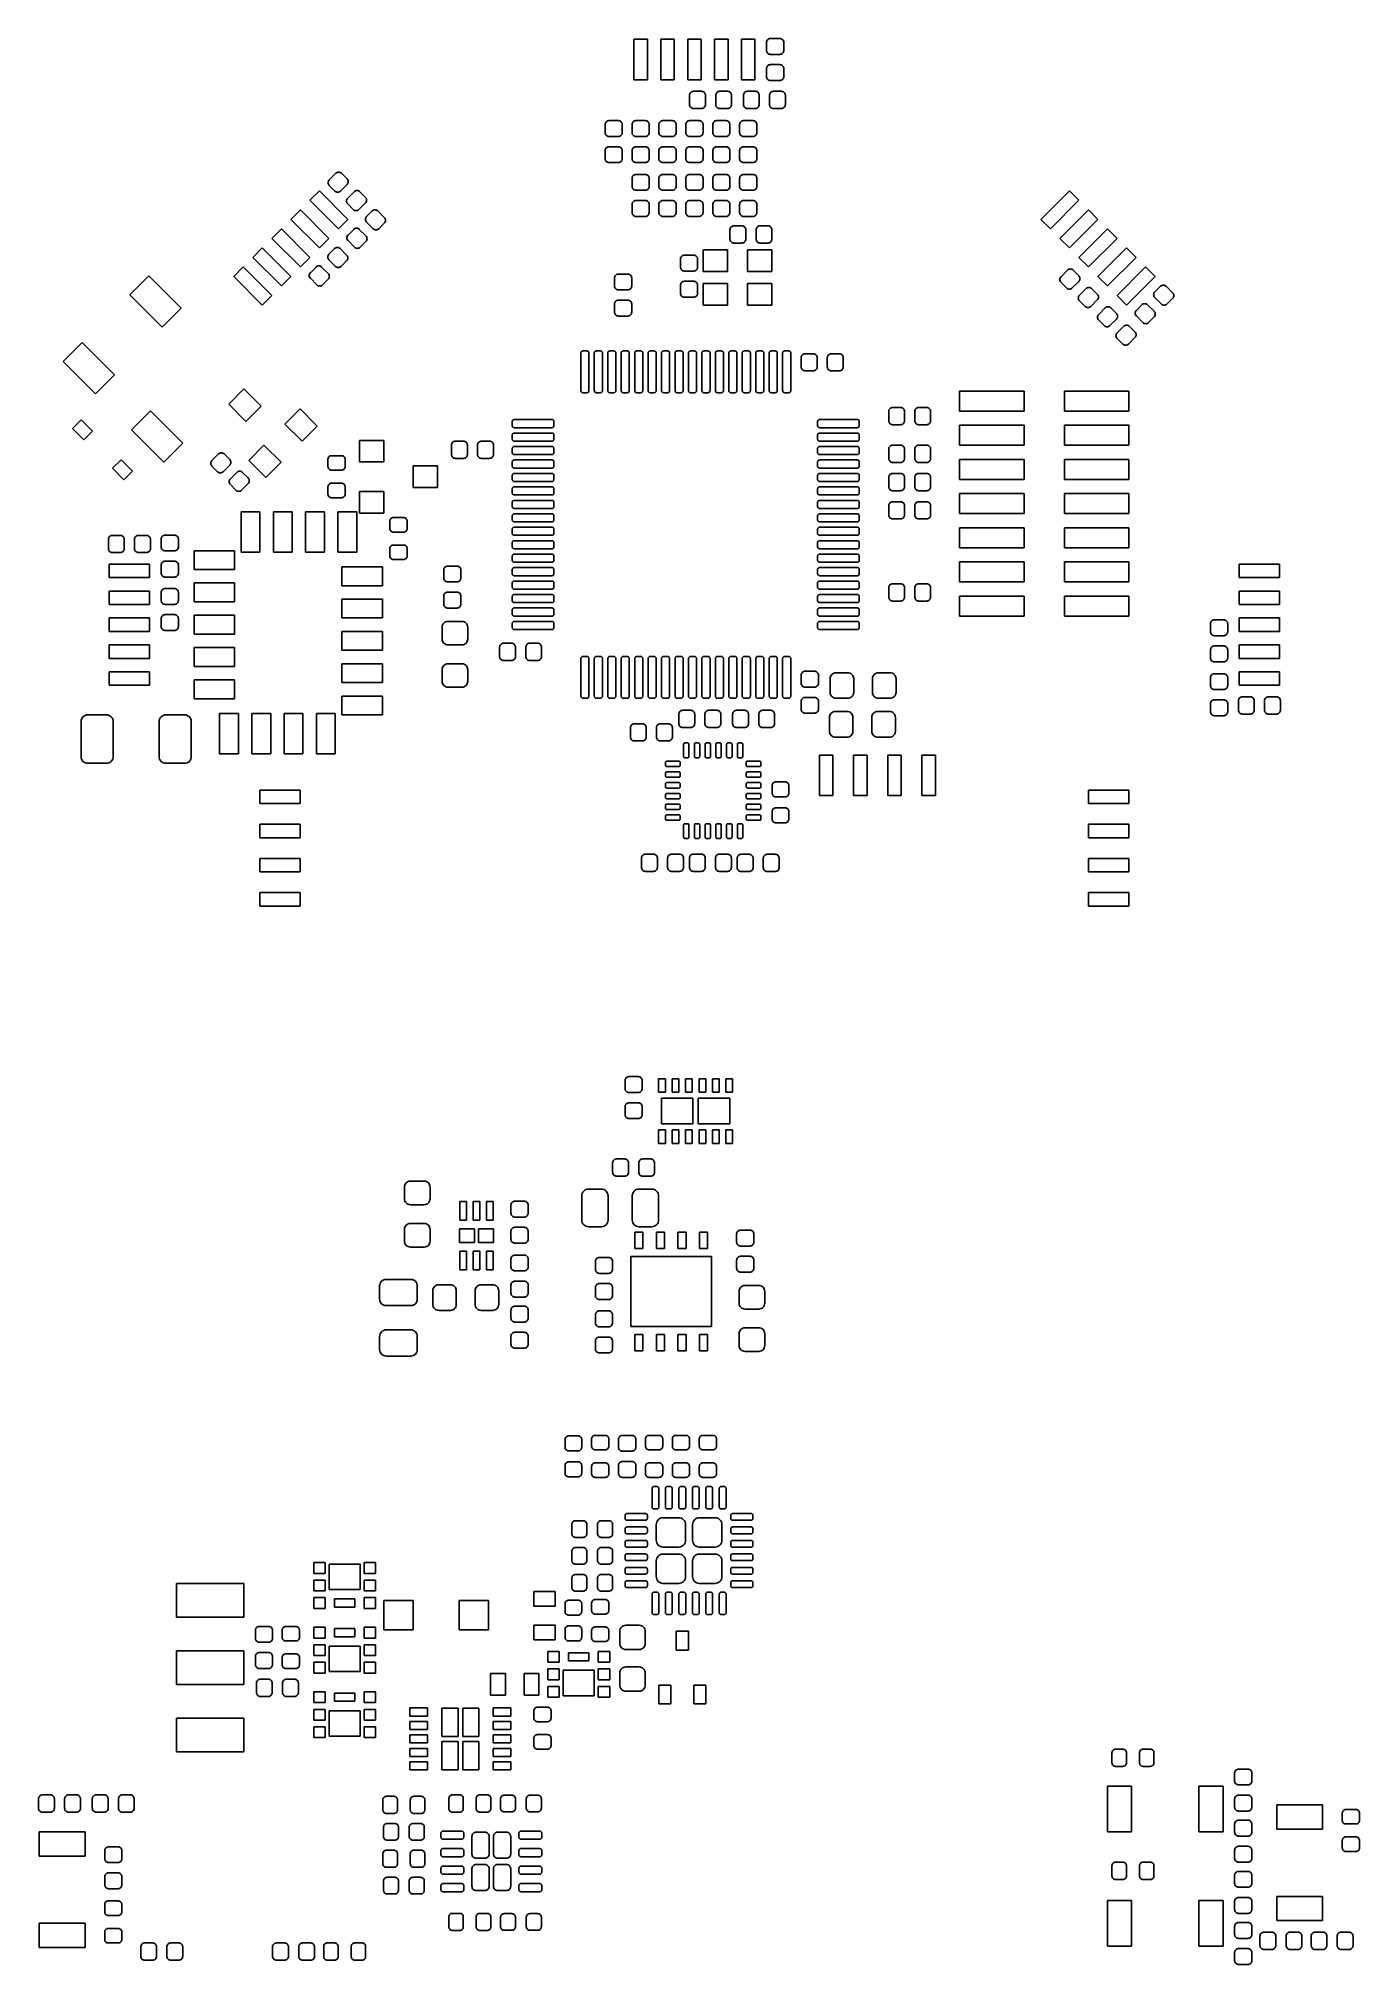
# Model space of a CAD drawing. Extents: x 0.5 to 2.43, y -7.79 to -4.97.
import ezdxf

# ---------------------------------------------------------------- set-up
doc = ezdxf.new("R2010")
doc.units = 0
doc.header["$MEASUREMENT"] = 0
doc.layers.add('BLACK', color=7, linetype='CONTINUOUS')

msp = doc.modelspace()

# ---------------------------------------------------------------- linework, layer by layer
at = {"layer": 'BLACK', "linetype": 'CONTINUOUS'}
for p, q in [((1.36811, -5.02953), (1.36811, -4.97047)), ((1.36811, -4.97047), (1.3878, -4.97047)), ((1.3878, -4.97047), (1.3878, -5.02953)), ((1.40748, -5.02953), (1.40748, -4.97047)), ((1.40748, -4.97047), (1.42717, -4.97047)), ((1.42717, -4.97047), (1.42717, -5.02953)), ((1.44685, -5.02953), (1.44685, -4.97047)), ((1.44685, -4.97047), (1.46654, -4.97047)), ((1.46654, -4.97047), (1.46654, -5.02953)), ((1.48622, -5.02953), (1.48622, -4.97047)), ((1.48622, -4.97047), (1.50591, -4.97047)), ((1.50591, -4.97047), (1.50591, -5.02953)), ((1.52559, -5.02953), (1.52559, -4.97047)), ((1.52559, -4.97047), (1.54528, -4.97047)), ((1.54528, -4.97047), (1.54528, -5.02953)), ((1.5622, -4.9751), (1.56232, -4.97397)), ((1.5622, -4.98671), (1.5622, -4.9751)), ((1.56232, -4.97397), (1.56265, -4.97288)), ((1.56265, -4.97288), (1.56318, -4.97187)), ((1.56318, -4.97187), (1.56391, -4.97099)), ((1.56391, -4.97099), (1.56479, -4.97027)), ((1.56479, -4.97027), (1.56579, -4.96973)), ((1.56579, -4.96973), (1.56688, -4.9694)), ((1.56688, -4.9694), (1.56801, -4.96929)), ((1.56801, -4.96929), (1.58159, -4.96929)), ((1.58159, -4.96929), (1.58273, -4.9694)), ((1.58273, -4.9694), (1.58382, -4.96973)), ((1.58382, -4.96973), (1.58482, -4.97027)), ((1.58482, -4.97027), (1.5857, -4.97099)), ((1.5857, -4.97099), (1.58642, -4.97187)), ((1.58642, -4.97187), (1.58696, -4.97288)), ((1.58696, -4.97288), (1.58729, -4.97397)), ((1.58729, -4.97397), (1.5874, -4.9751)), ((1.5874, -4.9751), (1.5874, -4.98671)), ((1.56232, -4.98785), (1.5622, -4.98671)), ((1.5622, -5.01329), (1.56232, -5.01215)), ((1.5622, -5.0249), (1.5622, -5.01329)), ((1.56265, -4.98893), (1.56232, -4.98785)), ((1.56232, -5.01215), (1.56265, -5.01107)), ((1.56318, -4.98994), (1.56265, -4.98893)), ((1.56265, -5.01107), (1.56318, -5.01006)), ((1.56391, -4.99082), (1.56318, -4.98994)), ((1.56318, -5.01006), (1.56391, -5.00918)), ((1.56479, -4.99154), (1.56391, -4.99082)), ((1.56391, -5.00918), (1.56479, -5.00846)), ((1.56579, -4.99208), (1.56479, -4.99154)), ((1.56479, -5.00846), (1.56579, -5.00792)), ((1.56688, -4.99241), (1.56579, -4.99208)), ((1.56579, -5.00792), (1.56688, -5.00759)), ((1.56801, -4.99252), (1.56688, -4.99241)), ((1.56688, -5.00759), (1.56801, -5.00748)), ((1.58159, -4.99252), (1.56801, -4.99252)), ((1.56801, -5.00748), (1.58159, -5.00748)), ((1.58273, -4.99241), (1.58159, -4.99252)), ((1.58159, -5.00748), (1.58273, -5.00759)), ((1.58382, -4.99208), (1.58273, -4.99241)), ((1.58273, -5.00759), (1.58382, -5.00792)), ((1.58482, -4.99154), (1.58382, -4.99208)), ((1.58382, -5.00792), (1.58482, -5.00846)), ((1.5857, -4.99082), (1.58482, -4.99154)), ((1.58482, -5.00846), (1.5857, -5.00918)), ((1.58642, -4.98994), (1.5857, -4.99082)), ((1.5857, -5.00918), (1.58642, -5.01006)), ((1.58696, -4.98893), (1.58642, -4.98994)), ((1.58642, -5.01006), (1.58696, -5.01107)), ((1.58729, -4.98785), (1.58696, -4.98893)), ((1.58696, -5.01107), (1.58729, -5.01215)), ((1.5874, -4.98671), (1.58729, -4.98785)), ((1.58729, -5.01215), (1.5874, -5.01329)), ((1.5874, -5.01329), (1.5874, -5.0249)), ((1.3878, -5.02953), (1.36811, -5.02953)), ((1.42717, -5.02953), (1.40748, -5.02953)), ((1.46654, -5.02953), (1.44685, -5.02953)), ((1.50591, -5.02953), (1.48622, -5.02953)), ((1.54528, -5.02953), (1.52559, -5.02953)), ((1.56232, -5.02603), (1.5622, -5.0249)), ((1.56265, -5.02712), (1.56232, -5.02603)), ((1.56318, -5.02813), (1.56265, -5.02712)), ((1.56391, -5.02901), (1.56318, -5.02813)), ((1.56479, -5.02973), (1.56391, -5.02901)), ((1.56579, -5.03027), (1.56479, -5.02973)), ((1.56688, -5.0306), (1.56579, -5.03027)), ((1.56801, -5.03071), (1.56688, -5.0306)), ((1.58159, -5.03071), (1.56801, -5.03071)), ((1.58273, -5.0306), (1.58159, -5.03071)), ((1.58382, -5.03027), (1.58273, -5.0306)), ((1.58482, -5.02973), (1.58382, -5.03027)), ((1.5857, -5.02901), (1.58482, -5.02973)), ((1.58642, -5.02813), (1.5857, -5.02901)), ((1.58696, -5.02712), (1.58642, -5.02813)), ((1.58729, -5.02603), (1.58696, -5.02712)), ((1.5874, -5.0249), (1.58729, -5.02603)), ((1.44961, -5.05226), (1.44972, -5.05113)), ((1.44961, -5.06585), (1.44961, -5.05226)), ((1.44972, -5.06698), (1.44961, -5.06585)), ((1.44972, -5.05113), (1.45005, -5.05004)), ((1.45005, -5.06807), (1.44972, -5.06698)), ((1.45005, -5.05004), (1.45058, -5.04904)), ((1.45058, -5.06907), (1.45005, -5.06807)), ((1.45058, -5.04904), (1.45131, -5.04816)), ((1.45131, -5.06995), (1.45058, -5.06907)), ((1.45131, -5.04816), (1.45219, -5.04744)), ((1.45219, -5.07067), (1.45131, -5.06995)), ((1.45219, -5.04744), (1.45319, -5.0469)), ((1.45319, -5.07121), (1.45219, -5.07067)), ((1.45319, -5.0469), (1.45428, -5.04657)), ((1.45428, -5.04657), (1.45541, -5.04646)), ((1.45541, -5.04646), (1.46703, -5.04646)), ((1.46703, -5.04646), (1.46816, -5.04657)), ((1.46816, -5.04657), (1.46925, -5.0469)), ((1.46925, -5.0469), (1.47025, -5.04744)), ((1.47025, -5.07067), (1.46925, -5.07121)), ((1.47025, -5.04744), (1.47113, -5.04816)), ((1.47113, -5.06995), (1.47025, -5.07067)), ((1.47113, -5.04816), (1.47186, -5.04904)), ((1.47186, -5.06907), (1.47113, -5.06995)), ((1.47186, -5.04904), (1.47239, -5.05004)), ((1.47239, -5.06807), (1.47186, -5.06907)), ((1.47239, -5.05004), (1.47272, -5.05113)), ((1.47272, -5.06698), (1.47239, -5.06807)), ((1.47272, -5.05113), (1.47283, -5.05226)), ((1.47283, -5.06585), (1.47272, -5.06698)), ((1.47283, -5.05226), (1.47283, -5.06585)), ((1.4878, -5.05226), (1.48791, -5.05113)), ((1.4878, -5.06585), (1.4878, -5.05226)), ((1.48791, -5.06698), (1.4878, -5.06585)), ((1.48791, -5.05113), (1.48824, -5.05004)), ((1.48824, -5.06807), (1.48791, -5.06698)), ((1.48824, -5.05004), (1.48877, -5.04904)), ((1.48877, -5.06907), (1.48824, -5.06807)), ((1.48877, -5.04904), (1.4895, -5.04816)), ((1.4895, -5.06995), (1.48877, -5.06907)), ((1.4895, -5.04816), (1.49038, -5.04744)), ((1.49038, -5.07067), (1.4895, -5.06995)), ((1.49038, -5.04744), (1.49138, -5.0469)), ((1.49138, -5.07121), (1.49038, -5.07067)), ((1.49138, -5.0469), (1.49247, -5.04657)), ((1.49247, -5.04657), (1.4936, -5.04646)), ((1.4936, -5.04646), (1.50522, -5.04646)), ((1.50522, -5.04646), (1.50635, -5.04657)), ((1.50635, -5.04657), (1.50744, -5.0469)), ((1.50744, -5.0469), (1.50844, -5.04744)), ((1.50844, -5.07067), (1.50744, -5.07121)), ((1.50844, -5.04744), (1.50932, -5.04816)), ((1.50932, -5.06995), (1.50844, -5.07067)), ((1.50932, -5.04816), (1.51004, -5.04904)), ((1.51004, -5.06907), (1.50932, -5.06995)), ((1.51004, -5.04904), (1.51058, -5.05004)), ((1.51058, -5.06807), (1.51004, -5.06907)), ((1.51058, -5.05004), (1.51091, -5.05113)), ((1.51091, -5.06698), (1.51058, -5.06807)), ((1.51091, -5.05113), (1.51102, -5.05226)), ((1.51102, -5.06585), (1.51091, -5.06698)), ((1.51102, -5.05226), (1.51102, -5.06585)), ((1.52835, -5.05226), (1.52846, -5.05113)), ((1.52835, -5.06585), (1.52835, -5.05226)), ((1.52846, -5.06698), (1.52835, -5.06585)), ((1.52846, -5.05113), (1.52879, -5.05004)), ((1.52879, -5.06807), (1.52846, -5.06698)), ((1.52879, -5.05004), (1.52933, -5.04904)), ((1.52933, -5.06907), (1.52879, -5.06807)), ((1.52933, -5.04904), (1.53005, -5.04816)), ((1.53005, -5.06995), (1.52933, -5.06907)), ((1.53005, -5.04816), (1.53093, -5.04744)), ((1.53093, -5.07067), (1.53005, -5.06995)), ((1.53093, -5.04744), (1.53193, -5.0469)), ((1.53193, -5.07121), (1.53093, -5.07067)), ((1.53193, -5.0469), (1.53302, -5.04657)), ((1.53302, -5.04657), (1.53415, -5.04646)), ((1.53415, -5.04646), (1.54577, -5.04646)), ((1.54577, -5.04646), (1.5469, -5.04657)), ((1.5469, -5.04657), (1.54799, -5.0469)), ((1.54799, -5.0469), (1.54899, -5.04744)), ((1.54899, -5.07067), (1.54799, -5.07121)), ((1.54899, -5.04744), (1.54987, -5.04816)), ((1.54987, -5.06995), (1.54899, -5.07067)), ((1.54987, -5.04816), (1.5506, -5.04904)), ((1.5506, -5.06907), (1.54987, -5.06995)), ((1.5506, -5.04904), (1.55113, -5.05004)), ((1.55113, -5.06807), (1.5506, -5.06907)), ((1.55113, -5.05004), (1.55146, -5.05113)), ((1.55146, -5.06698), (1.55113, -5.06807)), ((1.55146, -5.05113), (1.55157, -5.05226)), ((1.55157, -5.06585), (1.55146, -5.06698)), ((1.55157, -5.05226), (1.55157, -5.06585)), ((1.56654, -5.05226), (1.56665, -5.05113)), ((1.56654, -5.06585), (1.56654, -5.05226)), ((1.56665, -5.06698), (1.56654, -5.06585)), ((1.56665, -5.05113), (1.56698, -5.05004)), ((1.56698, -5.06807), (1.56665, -5.06698)), ((1.56698, -5.05004), (1.56751, -5.04904)), ((1.56751, -5.06907), (1.56698, -5.06807)), ((1.56751, -5.04904), (1.56824, -5.04816)), ((1.56824, -5.06995), (1.56751, -5.06907)), ((1.56824, -5.04816), (1.56912, -5.04744)), ((1.56912, -5.07067), (1.56824, -5.06995)), ((1.56912, -5.04744), (1.57012, -5.0469)), ((1.57012, -5.07121), (1.56912, -5.07067)), ((1.57012, -5.0469), (1.57121, -5.04657)), ((1.57121, -5.04657), (1.57234, -5.04646)), ((1.57234, -5.04646), (1.58396, -5.04646)), ((1.58396, -5.04646), (1.58509, -5.04657)), ((1.58509, -5.04657), (1.58618, -5.0469)), ((1.58618, -5.0469), (1.58718, -5.04744)), ((1.58718, -5.07067), (1.58618, -5.07121)), ((1.58718, -5.04744), (1.58806, -5.04816)), ((1.58806, -5.06995), (1.58718, -5.07067)), ((1.58806, -5.04816), (1.58879, -5.04904)), ((1.58879, -5.06907), (1.58806, -5.06995)), ((1.58879, -5.04904), (1.58932, -5.05004)), ((1.58932, -5.06807), (1.58879, -5.06907)), ((1.58932, -5.05004), (1.58965, -5.05113)), ((1.58965, -5.06698), (1.58932, -5.06807)), ((1.58965, -5.05113), (1.58976, -5.05226)), ((1.58976, -5.06585), (1.58965, -5.06698)), ((1.58976, -5.05226), (1.58976, -5.06585)), ((1.32598, -5.09518), (1.3261, -5.09404)), ((1.32598, -5.10679), (1.32598, -5.09518)), ((1.3261, -5.09404), (1.32643, -5.09295)), ((1.32643, -5.09295), (1.32696, -5.09195)), ((1.32696, -5.09195), (1.32769, -5.09107)), ((1.32769, -5.09107), (1.32857, -5.09035)), ((1.32857, -5.09035), (1.32957, -5.08981)), ((1.32957, -5.08981), (1.33066, -5.08948)), ((1.33066, -5.08948), (1.33179, -5.08937)), ((1.33179, -5.08937), (1.34537, -5.08937)), ((1.34537, -5.08937), (1.34651, -5.08948)), ((1.34651, -5.08948), (1.3476, -5.08981)), ((1.3476, -5.08981), (1.3486, -5.09035)), ((1.3486, -5.09035), (1.34948, -5.09107)), ((1.34948, -5.09107), (1.3502, -5.09195)), ((1.3502, -5.09195), (1.35074, -5.09295)), ((1.35074, -5.09295), (1.35107, -5.09404)), ((1.35107, -5.09404), (1.35118, -5.09518)), ((1.35118, -5.09518), (1.35118, -5.10679)), ((1.36535, -5.09518), (1.36547, -5.09404)), ((1.36535, -5.10679), (1.36535, -5.09518)), ((1.36547, -5.09404), (1.3658, -5.09295)), ((1.3658, -5.09295), (1.36633, -5.09195)), ((1.36633, -5.09195), (1.36706, -5.09107)), ((1.36706, -5.09107), (1.36794, -5.09035)), ((1.36794, -5.09035), (1.36894, -5.08981)), ((1.36894, -5.08981), (1.37003, -5.08948)), ((1.37003, -5.08948), (1.37116, -5.08937)), ((1.37116, -5.08937), (1.38474, -5.08937)), ((1.38474, -5.08937), (1.38588, -5.08948)), ((1.38588, -5.08948), (1.38697, -5.08981)), ((1.38697, -5.08981), (1.38797, -5.09035)), ((1.38797, -5.09035), (1.38885, -5.09107)), ((1.38885, -5.09107), (1.38957, -5.09195)), ((1.38957, -5.09195), (1.39011, -5.09295)), ((1.39011, -5.09295), (1.39044, -5.09404)), ((1.39044, -5.09404), (1.39055, -5.09518)), ((1.39055, -5.09518), (1.39055, -5.10679)), ((1.40472, -5.09518), (1.40484, -5.09404)), ((1.40472, -5.10679), (1.40472, -5.09518)), ((1.40484, -5.09404), (1.40517, -5.09295)), ((1.40517, -5.09295), (1.4057, -5.09195)), ((1.4057, -5.09195), (1.40643, -5.09107)), ((1.40643, -5.09107), (1.40731, -5.09035)), ((1.40731, -5.09035), (1.40831, -5.08981)), ((1.40831, -5.08981), (1.4094, -5.08948)), ((1.4094, -5.08948), (1.41053, -5.08937)), ((1.41053, -5.08937), (1.42411, -5.08937)), ((1.42411, -5.08937), (1.42525, -5.08948)), ((1.42525, -5.08948), (1.42634, -5.08981)), ((1.42634, -5.08981), (1.42734, -5.09035)), ((1.42734, -5.09035), (1.42822, -5.09107)), ((1.42822, -5.09107), (1.42894, -5.09195)), ((1.42894, -5.09195), (1.42948, -5.09295)), ((1.42948, -5.09295), (1.42981, -5.09404)), ((1.42981, -5.09404), (1.42992, -5.09518)), ((1.42992, -5.09518), (1.42992, -5.10679)), ((1.44409, -5.09518), (1.44421, -5.09404)), ((1.44409, -5.10679), (1.44409, -5.09518)), ((1.44421, -5.09404), (1.44454, -5.09295)), ((1.44454, -5.09295), (1.44507, -5.09195)), ((1.44507, -5.09195), (1.4458, -5.09107)), ((1.4458, -5.09107), (1.44668, -5.09035)), ((1.44668, -5.09035), (1.44768, -5.08981)), ((1.44768, -5.08981), (1.44877, -5.08948)), ((1.44877, -5.08948), (1.4499, -5.08937)), ((1.4499, -5.08937), (1.46348, -5.08937)), ((1.45428, -5.07154), (1.45319, -5.07121)), ((1.45541, -5.07165), (1.45428, -5.07154)), ((1.46703, -5.07165), (1.45541, -5.07165)), ((1.46348, -5.08937), (1.46462, -5.08948)), ((1.46462, -5.08948), (1.46571, -5.08981)), ((1.46571, -5.08981), (1.46671, -5.09035)), ((1.46671, -5.09035), (1.46759, -5.09107)), ((1.46816, -5.07154), (1.46703, -5.07165)), ((1.46759, -5.09107), (1.46831, -5.09195)), ((1.46925, -5.07121), (1.46816, -5.07154)), ((1.46831, -5.09195), (1.46885, -5.09295)), ((1.46885, -5.09295), (1.46918, -5.09404)), ((1.46918, -5.09404), (1.46929, -5.09518)), ((1.46929, -5.09518), (1.46929, -5.10679)), ((1.48346, -5.09518), (1.48358, -5.09404)), ((1.48346, -5.10679), (1.48346, -5.09518)), ((1.48358, -5.09404), (1.48391, -5.09295)), ((1.48391, -5.09295), (1.48444, -5.09195)), ((1.48444, -5.09195), (1.48517, -5.09107)), ((1.48517, -5.09107), (1.48605, -5.09035)), ((1.48605, -5.09035), (1.48705, -5.08981)), ((1.48705, -5.08981), (1.48814, -5.08948)), ((1.48814, -5.08948), (1.48927, -5.08937)), ((1.48927, -5.08937), (1.50285, -5.08937)), ((1.49247, -5.07154), (1.49138, -5.07121)), ((1.4936, -5.07165), (1.49247, -5.07154)), ((1.50522, -5.07165), (1.4936, -5.07165)), ((1.50285, -5.08937), (1.50399, -5.08948)), ((1.50399, -5.08948), (1.50508, -5.08981)), ((1.50508, -5.08981), (1.50608, -5.09035)), ((1.50635, -5.07154), (1.50522, -5.07165)), ((1.50608, -5.09035), (1.50696, -5.09107)), ((1.50744, -5.07121), (1.50635, -5.07154)), ((1.50696, -5.09107), (1.50768, -5.09195)), ((1.50768, -5.09195), (1.50822, -5.09295)), ((1.50822, -5.09295), (1.50855, -5.09404)), ((1.50855, -5.09404), (1.50866, -5.09518)), ((1.50866, -5.09518), (1.50866, -5.10679)), ((1.52283, -5.09518), (1.52295, -5.09404)), ((1.52283, -5.10679), (1.52283, -5.09518)), ((1.52295, -5.09404), (1.52328, -5.09295)), ((1.52328, -5.09295), (1.52381, -5.09195)), ((1.52381, -5.09195), (1.52454, -5.09107)), ((1.52454, -5.09107), (1.52542, -5.09035)), ((1.52542, -5.09035), (1.52642, -5.08981)), ((1.52642, -5.08981), (1.52751, -5.08948)), ((1.52751, -5.08948), (1.52864, -5.08937)), ((1.52864, -5.08937), (1.54222, -5.08937)), ((1.53302, -5.07154), (1.53193, -5.07121)), ((1.53415, -5.07165), (1.53302, -5.07154)), ((1.54577, -5.07165), (1.53415, -5.07165)), ((1.54222, -5.08937), (1.54336, -5.08948)), ((1.54336, -5.08948), (1.54445, -5.08981)), ((1.54445, -5.08981), (1.54545, -5.09035)), ((1.54545, -5.09035), (1.54633, -5.09107)), ((1.5469, -5.07154), (1.54577, -5.07165)), ((1.54633, -5.09107), (1.54705, -5.09195)), ((1.54799, -5.07121), (1.5469, -5.07154)), ((1.54705, -5.09195), (1.54759, -5.09295)), ((1.54759, -5.09295), (1.54792, -5.09404)), ((1.54792, -5.09404), (1.54803, -5.09518)), ((1.54803, -5.09518), (1.54803, -5.10679)), ((1.57121, -5.07154), (1.57012, -5.07121)), ((1.57234, -5.07165), (1.57121, -5.07154)), ((1.58396, -5.07165), (1.57234, -5.07165)), ((1.58509, -5.07154), (1.58396, -5.07165)), ((1.58618, -5.07121), (1.58509, -5.07154)), ((1.3261, -5.10792), (1.32598, -5.10679)), ((1.32643, -5.10901), (1.3261, -5.10792)), ((1.32696, -5.11002), (1.32643, -5.10901)), ((1.32769, -5.1109), (1.32696, -5.11002)), ((1.32857, -5.11162), (1.32769, -5.1109)), ((1.32957, -5.11216), (1.32857, -5.11162)), ((1.33066, -5.11249), (1.32957, -5.11216)), ((1.33179, -5.1126), (1.33066, -5.11249)), ((1.34537, -5.1126), (1.33179, -5.1126)), ((1.34651, -5.11249), (1.34537, -5.1126)), ((1.3476, -5.11216), (1.34651, -5.11249)), ((1.3486, -5.11162), (1.3476, -5.11216)), ((1.34948, -5.1109), (1.3486, -5.11162)), ((1.3502, -5.11002), (1.34948, -5.1109)), ((1.35074, -5.10901), (1.3502, -5.11002)), ((1.35107, -5.10792), (1.35074, -5.10901)), ((1.35118, -5.10679), (1.35107, -5.10792)), ((1.36547, -5.10792), (1.36535, -5.10679)), ((1.3658, -5.10901), (1.36547, -5.10792)), ((1.36633, -5.11002), (1.3658, -5.10901)), ((1.36706, -5.1109), (1.36633, -5.11002)), ((1.36794, -5.11162), (1.36706, -5.1109)), ((1.36894, -5.11216), (1.36794, -5.11162)), ((1.37003, -5.11249), (1.36894, -5.11216)), ((1.37116, -5.1126), (1.37003, -5.11249)), ((1.38474, -5.1126), (1.37116, -5.1126)), ((1.38588, -5.11249), (1.38474, -5.1126)), ((1.38697, -5.11216), (1.38588, -5.11249)), ((1.38797, -5.11162), (1.38697, -5.11216)), ((1.38885, -5.1109), (1.38797, -5.11162)), ((1.38957, -5.11002), (1.38885, -5.1109)), ((1.39011, -5.10901), (1.38957, -5.11002)), ((1.39044, -5.10792), (1.39011, -5.10901)), ((1.39055, -5.10679), (1.39044, -5.10792)), ((1.40484, -5.10792), (1.40472, -5.10679)), ((1.40517, -5.10901), (1.40484, -5.10792)), ((1.4057, -5.11002), (1.40517, -5.10901)), ((1.40643, -5.1109), (1.4057, -5.11002)), ((1.40731, -5.11162), (1.40643, -5.1109)), ((1.40831, -5.11216), (1.40731, -5.11162)), ((1.4094, -5.11249), (1.40831, -5.11216)), ((1.41053, -5.1126), (1.4094, -5.11249)), ((1.42411, -5.1126), (1.41053, -5.1126)), ((1.42525, -5.11249), (1.42411, -5.1126)), ((1.42634, -5.11216), (1.42525, -5.11249)), ((1.42734, -5.11162), (1.42634, -5.11216)), ((1.42822, -5.1109), (1.42734, -5.11162)), ((1.42894, -5.11002), (1.42822, -5.1109)), ((1.42948, -5.10901), (1.42894, -5.11002)), ((1.42981, -5.10792), (1.42948, -5.10901)), ((1.42992, -5.10679), (1.42981, -5.10792)), ((1.44421, -5.10792), (1.44409, -5.10679)), ((1.44454, -5.10901), (1.44421, -5.10792)), ((1.44507, -5.11002), (1.44454, -5.10901)), ((1.4458, -5.1109), (1.44507, -5.11002)), ((1.44668, -5.11162), (1.4458, -5.1109)), ((1.44768, -5.11216), (1.44668, -5.11162)), ((1.44877, -5.11249), (1.44768, -5.11216)), ((1.4499, -5.1126), (1.44877, -5.11249)), ((1.46348, -5.1126), (1.4499, -5.1126)), ((1.46462, -5.11249), (1.46348, -5.1126)), ((1.46571, -5.11216), (1.46462, -5.11249)), ((1.46671, -5.11162), (1.46571, -5.11216)), ((1.46759, -5.1109), (1.46671, -5.11162)), ((1.46831, -5.11002), (1.46759, -5.1109)), ((1.46885, -5.10901), (1.46831, -5.11002)), ((1.46918, -5.10792), (1.46885, -5.10901)), ((1.46929, -5.10679), (1.46918, -5.10792)), ((1.48358, -5.10792), (1.48346, -5.10679)), ((1.48391, -5.10901), (1.48358, -5.10792)), ((1.48444, -5.11002), (1.48391, -5.10901)), ((1.48517, -5.1109), (1.48444, -5.11002)), ((1.48605, -5.11162), (1.48517, -5.1109)), ((1.48705, -5.11216), (1.48605, -5.11162)), ((1.48814, -5.11249), (1.48705, -5.11216)), ((1.48927, -5.1126), (1.48814, -5.11249)), ((1.50285, -5.1126), (1.48927, -5.1126)), ((1.50399, -5.11249), (1.50285, -5.1126)), ((1.50508, -5.11216), (1.50399, -5.11249)), ((1.50608, -5.11162), (1.50508, -5.11216)), ((1.50696, -5.1109), (1.50608, -5.11162)), ((1.50768, -5.11002), (1.50696, -5.1109)), ((1.50822, -5.10901), (1.50768, -5.11002)), ((1.50855, -5.10792), (1.50822, -5.10901)), ((1.50866, -5.10679), (1.50855, -5.10792)), ((1.52295, -5.10792), (1.52283, -5.10679)), ((1.52328, -5.10901), (1.52295, -5.10792)), ((1.52381, -5.11002), (1.52328, -5.10901)), ((1.52454, -5.1109), (1.52381, -5.11002)), ((1.52542, -5.11162), (1.52454, -5.1109)), ((1.52642, -5.11216), (1.52542, -5.11162)), ((1.52751, -5.11249), (1.52642, -5.11216)), ((1.52864, -5.1126), (1.52751, -5.11249)), ((1.54222, -5.1126), (1.52864, -5.1126)), ((1.54336, -5.11249), (1.54222, -5.1126)), ((1.54445, -5.11216), (1.54336, -5.11249)), ((1.54545, -5.11162), (1.54445, -5.11216)), ((1.54633, -5.1109), (1.54545, -5.11162)), ((1.54705, -5.11002), (1.54633, -5.1109)), ((1.54759, -5.10901), (1.54705, -5.11002)), ((1.54792, -5.10792), (1.54759, -5.10901)), ((1.54803, -5.10679), (1.54792, -5.10792)), ((1.32598, -5.13337), (1.3261, -5.13223)), ((1.32598, -5.14498), (1.32598, -5.13337)), ((1.3261, -5.14611), (1.32598, -5.14498)), ((1.3261, -5.13223), (1.32643, -5.13114)), ((1.32643, -5.1472), (1.3261, -5.14611)), ((1.32643, -5.13114), (1.32696, -5.13014)), ((1.32696, -5.14821), (1.32643, -5.1472)), ((1.32696, -5.13014), (1.32769, -5.12926)), ((1.32769, -5.14909), (1.32696, -5.14821)), ((1.32769, -5.12926), (1.32857, -5.12854)), ((1.32857, -5.14981), (1.32769, -5.14909)), ((1.32857, -5.12854), (1.32957, -5.128)), ((1.32957, -5.15035), (1.32857, -5.14981)), ((1.32957, -5.128), (1.33066, -5.12767)), ((1.33066, -5.15068), (1.32957, -5.15035)), ((1.33066, -5.12767), (1.33179, -5.12756)), ((1.33179, -5.15079), (1.33066, -5.15068)), ((1.33179, -5.12756), (1.34537, -5.12756)), ((1.34537, -5.15079), (1.33179, -5.15079)), ((1.34537, -5.12756), (1.34651, -5.12767)), ((1.34651, -5.15068), (1.34537, -5.15079)), ((1.34651, -5.12767), (1.3476, -5.128)), ((1.3476, -5.15035), (1.34651, -5.15068)), ((1.3476, -5.128), (1.3486, -5.12854)), ((1.3486, -5.14981), (1.3476, -5.15035)), ((1.3486, -5.12854), (1.34948, -5.12926)), ((1.34948, -5.14909), (1.3486, -5.14981)), ((1.34948, -5.12926), (1.3502, -5.13014)), ((1.3502, -5.14821), (1.34948, -5.14909)), ((1.3502, -5.13014), (1.35074, -5.13114)), ((1.35074, -5.1472), (1.3502, -5.14821)), ((1.35074, -5.13114), (1.35107, -5.13223)), ((1.35107, -5.14611), (1.35074, -5.1472)), ((1.35107, -5.13223), (1.35118, -5.13337)), ((1.35118, -5.14498), (1.35107, -5.14611)), ((1.35118, -5.13337), (1.35118, -5.14498)), ((1.36535, -5.13337), (1.36547, -5.13223)), ((1.36535, -5.14498), (1.36535, -5.13337)), ((1.36547, -5.14611), (1.36535, -5.14498)), ((1.36547, -5.13223), (1.3658, -5.13114)), ((1.3658, -5.1472), (1.36547, -5.14611)), ((1.3658, -5.13114), (1.36633, -5.13014)), ((1.36633, -5.14821), (1.3658, -5.1472)), ((1.36633, -5.13014), (1.36706, -5.12926)), ((1.36706, -5.14909), (1.36633, -5.14821)), ((1.36706, -5.12926), (1.36794, -5.12854)), ((1.36794, -5.14981), (1.36706, -5.14909)), ((1.36794, -5.12854), (1.36894, -5.128)), ((1.36894, -5.15035), (1.36794, -5.14981)), ((1.36894, -5.128), (1.37003, -5.12767)), ((1.37003, -5.15068), (1.36894, -5.15035)), ((1.37003, -5.12767), (1.37116, -5.12756)), ((1.37116, -5.15079), (1.37003, -5.15068)), ((1.37116, -5.12756), (1.38474, -5.12756)), ((1.38474, -5.15079), (1.37116, -5.15079)), ((1.38474, -5.12756), (1.38588, -5.12767)), ((1.38588, -5.15068), (1.38474, -5.15079)), ((1.38588, -5.12767), (1.38697, -5.128)), ((1.38697, -5.15035), (1.38588, -5.15068)), ((1.38697, -5.128), (1.38797, -5.12854)), ((1.38797, -5.14981), (1.38697, -5.15035)), ((1.38797, -5.12854), (1.38885, -5.12926)), ((1.38885, -5.14909), (1.38797, -5.14981)), ((1.38885, -5.12926), (1.38957, -5.13014)), ((1.38957, -5.14821), (1.38885, -5.14909)), ((1.38957, -5.13014), (1.39011, -5.13114)), ((1.39011, -5.1472), (1.38957, -5.14821)), ((1.39011, -5.13114), (1.39044, -5.13223)), ((1.39044, -5.14611), (1.39011, -5.1472)), ((1.39044, -5.13223), (1.39055, -5.13337)), ((1.39055, -5.14498), (1.39044, -5.14611)), ((1.39055, -5.13337), (1.39055, -5.14498)), ((1.40472, -5.13337), (1.40484, -5.13223)), ((1.40472, -5.14498), (1.40472, -5.13337)), ((1.40484, -5.14611), (1.40472, -5.14498)), ((1.40484, -5.13223), (1.40517, -5.13114)), ((1.40517, -5.1472), (1.40484, -5.14611)), ((1.40517, -5.13114), (1.4057, -5.13014)), ((1.4057, -5.14821), (1.40517, -5.1472)), ((1.4057, -5.13014), (1.40643, -5.12926)), ((1.40643, -5.14909), (1.4057, -5.14821)), ((1.40643, -5.12926), (1.40731, -5.12854)), ((1.40731, -5.14981), (1.40643, -5.14909)), ((1.40731, -5.12854), (1.40831, -5.128)), ((1.40831, -5.15035), (1.40731, -5.14981)), ((1.40831, -5.128), (1.4094, -5.12767)), ((1.4094, -5.15068), (1.40831, -5.15035)), ((1.4094, -5.12767), (1.41053, -5.12756)), ((1.41053, -5.15079), (1.4094, -5.15068)), ((1.41053, -5.12756), (1.42411, -5.12756)), ((1.42411, -5.15079), (1.41053, -5.15079)), ((1.42411, -5.12756), (1.42525, -5.12767)), ((1.42525, -5.15068), (1.42411, -5.15079)), ((1.42525, -5.12767), (1.42634, -5.128)), ((1.42634, -5.15035), (1.42525, -5.15068)), ((1.42634, -5.128), (1.42734, -5.12854)), ((1.42734, -5.14981), (1.42634, -5.15035)), ((1.42734, -5.12854), (1.42822, -5.12926)), ((1.42822, -5.14909), (1.42734, -5.14981)), ((1.42822, -5.12926), (1.42894, -5.13014)), ((1.42894, -5.14821), (1.42822, -5.14909)), ((1.42894, -5.13014), (1.42948, -5.13114)), ((1.42948, -5.1472), (1.42894, -5.14821)), ((1.42948, -5.13114), (1.42981, -5.13223)), ((1.42981, -5.14611), (1.42948, -5.1472)), ((1.42981, -5.13223), (1.42992, -5.13337)), ((1.42992, -5.14498), (1.42981, -5.14611)), ((1.42992, -5.13337), (1.42992, -5.14498)), ((1.44409, -5.13337), (1.44421, -5.13223)), ((1.44409, -5.14498), (1.44409, -5.13337)), ((1.44421, -5.14611), (1.44409, -5.14498)), ((1.44421, -5.13223), (1.44454, -5.13114)), ((1.44454, -5.1472), (1.44421, -5.14611)), ((1.44454, -5.13114), (1.44507, -5.13014)), ((1.44507, -5.14821), (1.44454, -5.1472)), ((1.44507, -5.13014), (1.4458, -5.12926)), ((1.4458, -5.14909), (1.44507, -5.14821)), ((1.4458, -5.12926), (1.44668, -5.12854)), ((1.44668, -5.14981), (1.4458, -5.14909)), ((1.44668, -5.12854), (1.44768, -5.128)), ((1.44768, -5.15035), (1.44668, -5.14981)), ((1.44768, -5.128), (1.44877, -5.12767)), ((1.44877, -5.15068), (1.44768, -5.15035)), ((1.44877, -5.12767), (1.4499, -5.12756)), ((1.4499, -5.15079), (1.44877, -5.15068)), ((1.4499, -5.12756), (1.46348, -5.12756)), ((1.46348, -5.15079), (1.4499, -5.15079)), ((1.46348, -5.12756), (1.46462, -5.12767)), ((1.46462, -5.15068), (1.46348, -5.15079)), ((1.46462, -5.12767), (1.46571, -5.128)), ((1.46571, -5.15035), (1.46462, -5.15068)), ((1.46571, -5.128), (1.46671, -5.12854)), ((1.46671, -5.14981), (1.46571, -5.15035)), ((1.46671, -5.12854), (1.46759, -5.12926)), ((1.46759, -5.14909), (1.46671, -5.14981)), ((1.46759, -5.12926), (1.46831, -5.13014)), ((1.46831, -5.14821), (1.46759, -5.14909)), ((1.46831, -5.13014), (1.46885, -5.13114)), ((1.46885, -5.1472), (1.46831, -5.14821)), ((1.46885, -5.13114), (1.46918, -5.13223)), ((1.46918, -5.14611), (1.46885, -5.1472)), ((1.46918, -5.13223), (1.46929, -5.13337)), ((1.46929, -5.14498), (1.46918, -5.14611)), ((1.46929, -5.13337), (1.46929, -5.14498)), ((1.48346, -5.13337), (1.48358, -5.13223)), ((1.48346, -5.14498), (1.48346, -5.13337)), ((1.48358, -5.14611), (1.48346, -5.14498)), ((1.48358, -5.13223), (1.48391, -5.13114)), ((1.48391, -5.1472), (1.48358, -5.14611)), ((1.48391, -5.13114), (1.48444, -5.13014)), ((1.48444, -5.14821), (1.48391, -5.1472)), ((1.48444, -5.13014), (1.48517, -5.12926)), ((1.48517, -5.14909), (1.48444, -5.14821)), ((1.48517, -5.12926), (1.48605, -5.12854)), ((1.48605, -5.14981), (1.48517, -5.14909)), ((1.48605, -5.12854), (1.48705, -5.128)), ((1.48705, -5.15035), (1.48605, -5.14981)), ((1.48705, -5.128), (1.48814, -5.12767)), ((1.48814, -5.15068), (1.48705, -5.15035)), ((1.48814, -5.12767), (1.48927, -5.12756)), ((1.48927, -5.15079), (1.48814, -5.15068)), ((1.48927, -5.12756), (1.50285, -5.12756)), ((1.50285, -5.15079), (1.48927, -5.15079)), ((1.50285, -5.12756), (1.50399, -5.12767)), ((1.50399, -5.15068), (1.50285, -5.15079)), ((1.50399, -5.12767), (1.50508, -5.128)), ((1.50508, -5.15035), (1.50399, -5.15068)), ((1.50508, -5.128), (1.50608, -5.12854)), ((1.50608, -5.14981), (1.50508, -5.15035)), ((1.50608, -5.12854), (1.50696, -5.12926)), ((1.50696, -5.14909), (1.50608, -5.14981)), ((1.50696, -5.12926), (1.50768, -5.13014)), ((1.50768, -5.14821), (1.50696, -5.14909)), ((1.50768, -5.13014), (1.50822, -5.13114)), ((1.50822, -5.1472), (1.50768, -5.14821)), ((1.50822, -5.13114), (1.50855, -5.13223)), ((1.50855, -5.14611), (1.50822, -5.1472)), ((1.50855, -5.13223), (1.50866, -5.13337)), ((1.50866, -5.14498), (1.50855, -5.14611)), ((1.50866, -5.13337), (1.50866, -5.14498)), ((1.52283, -5.13337), (1.52295, -5.13223)), ((1.52283, -5.14498), (1.52283, -5.13337)), ((1.52295, -5.14611), (1.52283, -5.14498)), ((1.52295, -5.13223), (1.52328, -5.13114)), ((1.52328, -5.1472), (1.52295, -5.14611)), ((1.52328, -5.13114), (1.52381, -5.13014)), ((1.52381, -5.14821), (1.52328, -5.1472)), ((1.52381, -5.13014), (1.52454, -5.12926)), ((1.52454, -5.14909), (1.52381, -5.14821)), ((1.52454, -5.12926), (1.52542, -5.12854)), ((1.52542, -5.14981), (1.52454, -5.14909)), ((1.52542, -5.12854), (1.52642, -5.128)), ((1.52642, -5.15035), (1.52542, -5.14981)), ((1.52642, -5.128), (1.52751, -5.12767)), ((1.52751, -5.15068), (1.52642, -5.15035)), ((1.52751, -5.12767), (1.52864, -5.12756)), ((1.52864, -5.15079), (1.52751, -5.15068)), ((1.52864, -5.12756), (1.54222, -5.12756)), ((1.54222, -5.15079), (1.52864, -5.15079)), ((1.54222, -5.12756), (1.54336, -5.12767)), ((1.54336, -5.15068), (1.54222, -5.15079)), ((1.54336, -5.12767), (1.54445, -5.128)), ((1.54445, -5.15035), (1.54336, -5.15068)), ((1.54445, -5.128), (1.54545, -5.12854)), ((1.54545, -5.14981), (1.54445, -5.15035)), ((1.54545, -5.12854), (1.54633, -5.12926)), ((1.54633, -5.14909), (1.54545, -5.14981)), ((1.54633, -5.12926), (1.54705, -5.13014)), ((1.54705, -5.14821), (1.54633, -5.14909)), ((1.54705, -5.13014), (1.54759, -5.13114)), ((1.54759, -5.1472), (1.54705, -5.14821)), ((1.54759, -5.13114), (1.54792, -5.13223)), ((1.54792, -5.14611), (1.54759, -5.1472)), ((1.54792, -5.13223), (1.54803, -5.13337)), ((1.54803, -5.14498), (1.54792, -5.14611)), ((1.54803, -5.13337), (1.54803, -5.14498)), ((0.920602, -5.18011), (0.920713, -5.17897)), ((0.920713, -5.18124), (0.920602, -5.18011)), ((0.920713, -5.17897), (0.921044, -5.17789)), ((0.921044, -5.18233), (0.920713, -5.18124)), ((0.921044, -5.17789), (0.92158, -5.17688)), ((0.92158, -5.18333), (0.921044, -5.18233)), ((0.92158, -5.17688), (0.922302, -5.176)), ((0.922302, -5.18421), (0.92158, -5.18333)), ((0.922302, -5.176), (0.931907, -5.1664)), ((0.931907, -5.1664), (0.932787, -5.16567)), ((0.932787, -5.16567), (0.933791, -5.16514)), ((0.933791, -5.16514), (0.93488, -5.16481)), ((0.93488, -5.16481), (0.936013, -5.1647)), ((0.936013, -5.1647), (0.937146, -5.16481)), ((0.937146, -5.16481), (0.938235, -5.16514)), ((0.938235, -5.16514), (0.939239, -5.16567)), ((0.948332, -5.18282), (0.938727, -5.19243)), ((0.939239, -5.16567), (0.940119, -5.1664)), ((0.940119, -5.1664), (0.948332, -5.17461)), ((0.948332, -5.17461), (0.949054, -5.17549)), ((0.949054, -5.18194), (0.948332, -5.18282)), ((0.949054, -5.17549), (0.949591, -5.17649)), ((0.949591, -5.18094), (0.949054, -5.18194)), ((0.949591, -5.17649), (0.949921, -5.17758)), ((0.949921, -5.17985), (0.949591, -5.18094)), ((0.949921, -5.17758), (0.950033, -5.17872)), ((0.950033, -5.17872), (0.949921, -5.17985)), ((1.36535, -5.17392), (1.36547, -5.17278)), ((1.36535, -5.18553), (1.36535, -5.17392)), ((1.36547, -5.17278), (1.3658, -5.1717)), ((1.3658, -5.1717), (1.36633, -5.17069)), ((1.36633, -5.17069), (1.36706, -5.16981)), ((1.36706, -5.16981), (1.36794, -5.16909)), ((1.36794, -5.16909), (1.36894, -5.16855)), ((1.36894, -5.16855), (1.37003, -5.16822)), ((1.37003, -5.16822), (1.37116, -5.16811)), ((1.37116, -5.16811), (1.38474, -5.16811)), ((1.38474, -5.16811), (1.38588, -5.16822)), ((1.38588, -5.16822), (1.38697, -5.16855)), ((1.38697, -5.16855), (1.38797, -5.16909)), ((1.38797, -5.16909), (1.38885, -5.16981)), ((1.38885, -5.16981), (1.38957, -5.17069)), ((1.38957, -5.17069), (1.39011, -5.1717)), ((1.39011, -5.1717), (1.39044, -5.17278)), ((1.39044, -5.17278), (1.39055, -5.17392)), ((1.39055, -5.17392), (1.39055, -5.18553)), ((1.40472, -5.17392), (1.40484, -5.17278)), ((1.40472, -5.18553), (1.40472, -5.17392)), ((1.40484, -5.17278), (1.40517, -5.1717)), ((1.40517, -5.1717), (1.4057, -5.17069)), ((1.4057, -5.17069), (1.40643, -5.16981)), ((1.40643, -5.16981), (1.40731, -5.16909)), ((1.40731, -5.16909), (1.40831, -5.16855)), ((1.40831, -5.16855), (1.4094, -5.16822)), ((1.4094, -5.16822), (1.41053, -5.16811)), ((1.41053, -5.16811), (1.42411, -5.16811)), ((1.42411, -5.16811), (1.42525, -5.16822)), ((1.42525, -5.16822), (1.42634, -5.16855)), ((1.42634, -5.16855), (1.42734, -5.16909)), ((1.42734, -5.16909), (1.42822, -5.16981)), ((1.42822, -5.16981), (1.42894, -5.17069)), ((1.42894, -5.17069), (1.42948, -5.1717)), ((1.42948, -5.1717), (1.42981, -5.17278)), ((1.42981, -5.17278), (1.42992, -5.17392)), ((1.42992, -5.17392), (1.42992, -5.18553)), ((1.44409, -5.17392), (1.44421, -5.17278)), ((1.44409, -5.18553), (1.44409, -5.17392)), ((1.44421, -5.17278), (1.44454, -5.1717)), ((1.44454, -5.1717), (1.44507, -5.17069)), ((1.44507, -5.17069), (1.4458, -5.16981)), ((1.4458, -5.16981), (1.44668, -5.16909)), ((1.44668, -5.16909), (1.44768, -5.16855)), ((1.44768, -5.16855), (1.44877, -5.16822)), ((1.44877, -5.16822), (1.4499, -5.16811)), ((1.4499, -5.16811), (1.46348, -5.16811)), ((1.46348, -5.16811), (1.46462, -5.16822)), ((1.46462, -5.16822), (1.46571, -5.16855)), ((1.46571, -5.16855), (1.46671, -5.16909)), ((1.46671, -5.16909), (1.46759, -5.16981)), ((1.46759, -5.16981), (1.46831, -5.17069)), ((1.46831, -5.17069), (1.46885, -5.1717)), ((1.46885, -5.1717), (1.46918, -5.17278)), ((1.46918, -5.17278), (1.46929, -5.17392)), ((1.46929, -5.17392), (1.46929, -5.18553)), ((1.48346, -5.17392), (1.48358, -5.17278)), ((1.48346, -5.18553), (1.48346, -5.17392)), ((1.48358, -5.17278), (1.48391, -5.1717)), ((1.48391, -5.1717), (1.48444, -5.17069)), ((1.48444, -5.17069), (1.48517, -5.16981)), ((1.48517, -5.16981), (1.48605, -5.16909)), ((1.48605, -5.16909), (1.48705, -5.16855)), ((1.48705, -5.16855), (1.48814, -5.16822)), ((1.48814, -5.16822), (1.48927, -5.16811)), ((1.48927, -5.16811), (1.50285, -5.16811)), ((1.50285, -5.16811), (1.50399, -5.16822)), ((1.50399, -5.16822), (1.50508, -5.16855)), ((1.50508, -5.16855), (1.50608, -5.16909)), ((1.50608, -5.16909), (1.50696, -5.16981)), ((1.50696, -5.16981), (1.50768, -5.17069)), ((1.50768, -5.17069), (1.50822, -5.1717)), ((1.50822, -5.1717), (1.50855, -5.17278)), ((1.50855, -5.17278), (1.50866, -5.17392)), ((1.50866, -5.17392), (1.50866, -5.18553)), ((1.52283, -5.17392), (1.52295, -5.17278)), ((1.52283, -5.18553), (1.52283, -5.17392)), ((1.52295, -5.17278), (1.52328, -5.1717)), ((1.52328, -5.1717), (1.52381, -5.17069)), ((1.52381, -5.17069), (1.52454, -5.16981)), ((1.52454, -5.16981), (1.52542, -5.16909)), ((1.52542, -5.16909), (1.52642, -5.16855)), ((1.52642, -5.16855), (1.52751, -5.16822)), ((1.52751, -5.16822), (1.52864, -5.16811)), ((1.52864, -5.16811), (1.54222, -5.16811)), ((1.54222, -5.16811), (1.54336, -5.16822)), ((1.54336, -5.16822), (1.54445, -5.16855)), ((1.54445, -5.16855), (1.54545, -5.16909)), ((1.54545, -5.16909), (1.54633, -5.16981)), ((1.54633, -5.16981), (1.54705, -5.17069)), ((1.54705, -5.17069), (1.54759, -5.1717)), ((1.54759, -5.1717), (1.54792, -5.17278)), ((1.54792, -5.17278), (1.54803, -5.17392)), ((1.54803, -5.17392), (1.54803, -5.18553)), ((0.893981, -5.20599), (0.9079, -5.19207)), ((0.935739, -5.24775), (0.893981, -5.20599)), ((0.9079, -5.19207), (0.949658, -5.23383)), ((0.930515, -5.19243), (0.922302, -5.18421)), ((0.931395, -5.19315), (0.930515, -5.19243)), ((0.932399, -5.19368), (0.931395, -5.19315)), ((0.933488, -5.19402), (0.932399, -5.19368)), ((0.934621, -5.19413), (0.933488, -5.19402)), ((0.935754, -5.19402), (0.934621, -5.19413)), ((0.936843, -5.19368), (0.935754, -5.19402)), ((0.937847, -5.19315), (0.936843, -5.19368)), ((0.938727, -5.19243), (0.937847, -5.19315)), ((0.947605, -5.20711), (0.947717, -5.20598)), ((0.947717, -5.20824), (0.947605, -5.20711)), ((0.947717, -5.20598), (0.948047, -5.20489)), ((0.948047, -5.20933), (0.947717, -5.20824)), ((0.948047, -5.20489), (0.948584, -5.20388)), ((0.948584, -5.21034), (0.948047, -5.20933)), ((0.948584, -5.20388), (0.949306, -5.20301)), ((0.949306, -5.21122), (0.948584, -5.21034)), ((0.949306, -5.20301), (0.958911, -5.1934)), ((0.957519, -5.21943), (0.949306, -5.21122)), ((0.958911, -5.1934), (0.95979, -5.19268)), ((0.95979, -5.19268), (0.960794, -5.19214)), ((0.960794, -5.19214), (0.961884, -5.19181)), ((0.961884, -5.19181), (0.963017, -5.1917)), ((0.963017, -5.1917), (0.96415, -5.19181)), ((0.96415, -5.19181), (0.965239, -5.19214)), ((0.965239, -5.19214), (0.966243, -5.19268)), ((0.975335, -5.20983), (0.965731, -5.21943)), ((0.966243, -5.19268), (0.967123, -5.1934)), ((0.967123, -5.1934), (0.975335, -5.20161)), ((0.975335, -5.20161), (0.976058, -5.20249)), ((0.976058, -5.20895), (0.975335, -5.20983)), ((0.976058, -5.20249), (0.976594, -5.2035)), ((0.976594, -5.20794), (0.976058, -5.20895)), ((0.976594, -5.2035), (0.976925, -5.20459)), ((0.976925, -5.20685), (0.976594, -5.20794)), ((0.976925, -5.20459), (0.977036, -5.20572)), ((0.977036, -5.20572), (0.976925, -5.20685)), ((1.36547, -5.18666), (1.36535, -5.18553)), ((1.36535, -5.21211), (1.36547, -5.21097)), ((1.3658, -5.18775), (1.36547, -5.18666)), ((1.36547, -5.21097), (1.3658, -5.20988)), ((1.36633, -5.18876), (1.3658, -5.18775)), ((1.3658, -5.20988), (1.36633, -5.20888)), ((1.36706, -5.18964), (1.36633, -5.18876)), ((1.36633, -5.20888), (1.36706, -5.208)), ((1.36794, -5.19036), (1.36706, -5.18964)), ((1.36706, -5.208), (1.36794, -5.20728)), ((1.36894, -5.1909), (1.36794, -5.19036)), ((1.36794, -5.20728), (1.36894, -5.20674)), ((1.37003, -5.19123), (1.36894, -5.1909)), ((1.36894, -5.20674), (1.37003, -5.20641)), ((1.37116, -5.19134), (1.37003, -5.19123)), ((1.37003, -5.20641), (1.37116, -5.2063)), ((1.38474, -5.19134), (1.37116, -5.19134)), ((1.37116, -5.2063), (1.38474, -5.2063)), ((1.38588, -5.19123), (1.38474, -5.19134)), ((1.38474, -5.2063), (1.38588, -5.20641)), ((1.38697, -5.1909), (1.38588, -5.19123)), ((1.38588, -5.20641), (1.38697, -5.20674)), ((1.38797, -5.19036), (1.38697, -5.1909)), ((1.38697, -5.20674), (1.38797, -5.20728)), ((1.38885, -5.18964), (1.38797, -5.19036)), ((1.38797, -5.20728), (1.38885, -5.208)), ((1.38957, -5.18876), (1.38885, -5.18964)), ((1.38885, -5.208), (1.38957, -5.20888)), ((1.39011, -5.18775), (1.38957, -5.18876)), ((1.38957, -5.20888), (1.39011, -5.20988)), ((1.39044, -5.18666), (1.39011, -5.18775)), ((1.39011, -5.20988), (1.39044, -5.21097)), ((1.39055, -5.18553), (1.39044, -5.18666)), ((1.39044, -5.21097), (1.39055, -5.21211)), ((1.40484, -5.18666), (1.40472, -5.18553)), ((1.40472, -5.21211), (1.40484, -5.21097)), ((1.40517, -5.18775), (1.40484, -5.18666)), ((1.40484, -5.21097), (1.40517, -5.20988)), ((1.4057, -5.18876), (1.40517, -5.18775)), ((1.40517, -5.20988), (1.4057, -5.20888)), ((1.40643, -5.18964), (1.4057, -5.18876)), ((1.4057, -5.20888), (1.40643, -5.208)), ((1.40731, -5.19036), (1.40643, -5.18964)), ((1.40643, -5.208), (1.40731, -5.20728)), ((1.40831, -5.1909), (1.40731, -5.19036)), ((1.40731, -5.20728), (1.40831, -5.20674)), ((1.4094, -5.19123), (1.40831, -5.1909)), ((1.40831, -5.20674), (1.4094, -5.20641)), ((1.41053, -5.19134), (1.4094, -5.19123)), ((1.4094, -5.20641), (1.41053, -5.2063)), ((1.42411, -5.19134), (1.41053, -5.19134)), ((1.41053, -5.2063), (1.42411, -5.2063)), ((1.42525, -5.19123), (1.42411, -5.19134)), ((1.42411, -5.2063), (1.42525, -5.20641)), ((1.42634, -5.1909), (1.42525, -5.19123)), ((1.42525, -5.20641), (1.42634, -5.20674)), ((1.42734, -5.19036), (1.42634, -5.1909)), ((1.42634, -5.20674), (1.42734, -5.20728)), ((1.42822, -5.18964), (1.42734, -5.19036)), ((1.42734, -5.20728), (1.42822, -5.208)), ((1.42894, -5.18876), (1.42822, -5.18964)), ((1.42822, -5.208), (1.42894, -5.20888)), ((1.42948, -5.18775), (1.42894, -5.18876)), ((1.42894, -5.20888), (1.42948, -5.20988)), ((1.42981, -5.18666), (1.42948, -5.18775)), ((1.42948, -5.20988), (1.42981, -5.21097)), ((1.42992, -5.18553), (1.42981, -5.18666)), ((1.42981, -5.21097), (1.42992, -5.21211)), ((1.44421, -5.18666), (1.44409, -5.18553)), ((1.44409, -5.21211), (1.44421, -5.21097)), ((1.44454, -5.18775), (1.44421, -5.18666)), ((1.44421, -5.21097), (1.44454, -5.20988)), ((1.44507, -5.18876), (1.44454, -5.18775)), ((1.44454, -5.20988), (1.44507, -5.20888)), ((1.4458, -5.18964), (1.44507, -5.18876)), ((1.44507, -5.20888), (1.4458, -5.208)), ((1.44668, -5.19036), (1.4458, -5.18964)), ((1.4458, -5.208), (1.44668, -5.20728)), ((1.44768, -5.1909), (1.44668, -5.19036)), ((1.44668, -5.20728), (1.44768, -5.20674)), ((1.44877, -5.19123), (1.44768, -5.1909)), ((1.44768, -5.20674), (1.44877, -5.20641)), ((1.4499, -5.19134), (1.44877, -5.19123)), ((1.44877, -5.20641), (1.4499, -5.2063)), ((1.46348, -5.19134), (1.4499, -5.19134)), ((1.4499, -5.2063), (1.46348, -5.2063)), ((1.46462, -5.19123), (1.46348, -5.19134)), ((1.46348, -5.2063), (1.46462, -5.20641)), ((1.46571, -5.1909), (1.46462, -5.19123)), ((1.46462, -5.20641), (1.46571, -5.20674)), ((1.46671, -5.19036), (1.46571, -5.1909)), ((1.46571, -5.20674), (1.46671, -5.20728)), ((1.46759, -5.18964), (1.46671, -5.19036)), ((1.46671, -5.20728), (1.46759, -5.208)), ((1.46831, -5.18876), (1.46759, -5.18964)), ((1.46759, -5.208), (1.46831, -5.20888)), ((1.46885, -5.18775), (1.46831, -5.18876)), ((1.46831, -5.20888), (1.46885, -5.20988)), ((1.46918, -5.18666), (1.46885, -5.18775)), ((1.46885, -5.20988), (1.46918, -5.21097)), ((1.46929, -5.18553), (1.46918, -5.18666)), ((1.46918, -5.21097), (1.46929, -5.21211)), ((1.48358, -5.18666), (1.48346, -5.18553)), ((1.48346, -5.21211), (1.48358, -5.21097)), ((1.48391, -5.18775), (1.48358, -5.18666)), ((1.48358, -5.21097), (1.48391, -5.20988)), ((1.48444, -5.18876), (1.48391, -5.18775)), ((1.48391, -5.20988), (1.48444, -5.20888)), ((1.48517, -5.18964), (1.48444, -5.18876)), ((1.48444, -5.20888), (1.48517, -5.208)), ((1.48605, -5.19036), (1.48517, -5.18964)), ((1.48517, -5.208), (1.48605, -5.20728)), ((1.48705, -5.1909), (1.48605, -5.19036)), ((1.48605, -5.20728), (1.48705, -5.20674)), ((1.48814, -5.19123), (1.48705, -5.1909)), ((1.48705, -5.20674), (1.48814, -5.20641)), ((1.48927, -5.19134), (1.48814, -5.19123)), ((1.48814, -5.20641), (1.48927, -5.2063)), ((1.50285, -5.19134), (1.48927, -5.19134)), ((1.48927, -5.2063), (1.50285, -5.2063)), ((1.50399, -5.19123), (1.50285, -5.19134)), ((1.50285, -5.2063), (1.50399, -5.20641)), ((1.50508, -5.1909), (1.50399, -5.19123)), ((1.50399, -5.20641), (1.50508, -5.20674)), ((1.50608, -5.19036), (1.50508, -5.1909)), ((1.50508, -5.20674), (1.50608, -5.20728)), ((1.50696, -5.18964), (1.50608, -5.19036)), ((1.50608, -5.20728), (1.50696, -5.208)), ((1.50768, -5.18876), (1.50696, -5.18964)), ((1.50696, -5.208), (1.50768, -5.20888)), ((1.50822, -5.18775), (1.50768, -5.18876)), ((1.50768, -5.20888), (1.50822, -5.20988)), ((1.50855, -5.18666), (1.50822, -5.18775)), ((1.50822, -5.20988), (1.50855, -5.21097)), ((1.50866, -5.18553), (1.50855, -5.18666)), ((1.50855, -5.21097), (1.50866, -5.21211)), ((1.52295, -5.18666), (1.52283, -5.18553)), ((1.52283, -5.21211), (1.52295, -5.21097)), ((1.52328, -5.18775), (1.52295, -5.18666)), ((1.52295, -5.21097), (1.52328, -5.20988)), ((1.52381, -5.18876), (1.52328, -5.18775)), ((1.52328, -5.20988), (1.52381, -5.20888)), ((1.52454, -5.18964), (1.52381, -5.18876)), ((1.52381, -5.20888), (1.52454, -5.208)), ((1.52542, -5.19036), (1.52454, -5.18964)), ((1.52454, -5.208), (1.52542, -5.20728)), ((1.52642, -5.1909), (1.52542, -5.19036)), ((1.52542, -5.20728), (1.52642, -5.20674)), ((1.52751, -5.19123), (1.52642, -5.1909)), ((1.52642, -5.20674), (1.52751, -5.20641)), ((1.52864, -5.19134), (1.52751, -5.19123)), ((1.52751, -5.20641), (1.52864, -5.2063)), ((1.54222, -5.19134), (1.52864, -5.19134)), ((1.52864, -5.2063), (1.54222, -5.2063)), ((1.54336, -5.19123), (1.54222, -5.19134)), ((1.54222, -5.2063), (1.54336, -5.20641)), ((1.54445, -5.1909), (1.54336, -5.19123)), ((1.54336, -5.20641), (1.54445, -5.20674)), ((1.54545, -5.19036), (1.54445, -5.1909)), ((1.54445, -5.20674), (1.54545, -5.20728)), ((1.54633, -5.18964), (1.54545, -5.19036)), ((1.54545, -5.20728), (1.54633, -5.208)), ((1.54705, -5.18876), (1.54633, -5.18964)), ((1.54633, -5.208), (1.54705, -5.20888)), ((1.54759, -5.18775), (1.54705, -5.18876)), ((1.54705, -5.20888), (1.54759, -5.20988)), ((1.54792, -5.18666), (1.54759, -5.18775)), ((1.54759, -5.20988), (1.54792, -5.21097)), ((1.54803, -5.18553), (1.54792, -5.18666)), ((1.54792, -5.21097), (1.54803, -5.21211)), ((1.96373, -5.23383), (2.00549, -5.19207)), ((2.01941, -5.20599), (1.97765, -5.24775)), ((2.00549, -5.19207), (2.01941, -5.20599)), ((0.866142, -5.23383), (0.880061, -5.21991)), ((0.9079, -5.27559), (0.866142, -5.23383)), ((0.880061, -5.21991), (0.921819, -5.26167)), ((0.949658, -5.23383), (0.935739, -5.24775)), ((0.958399, -5.22015), (0.957519, -5.21943)), ((0.959402, -5.22069), (0.958399, -5.22015)), ((0.960492, -5.22102), (0.959402, -5.22069)), ((0.961625, -5.22113), (0.960492, -5.22102)), ((0.962758, -5.22102), (0.961625, -5.22113)), ((0.963847, -5.22069), (0.962758, -5.22102)), ((0.964851, -5.22015), (0.963847, -5.22069)), ((0.965731, -5.21943), (0.964851, -5.22015)), ((0.975164, -5.23383), (0.975276, -5.2327)), ((0.975276, -5.23497), (0.975164, -5.23383)), ((0.975276, -5.2327), (0.975606, -5.23161)), ((0.975606, -5.23606), (0.975276, -5.23497)), ((0.975606, -5.23161), (0.976143, -5.23061)), ((0.976143, -5.23706), (0.975606, -5.23606)), ((0.976143, -5.23061), (0.976865, -5.22973)), ((0.976865, -5.23794), (0.976143, -5.23706)), ((0.976865, -5.22973), (0.985078, -5.22152)), ((0.98647, -5.24754), (0.976865, -5.23794)), ((0.985078, -5.22152), (0.985958, -5.22079)), ((0.985958, -5.22079), (0.986962, -5.22026)), ((0.986962, -5.22026), (0.988051, -5.21993)), ((0.988051, -5.21993), (0.989184, -5.21981)), ((0.989184, -5.21981), (0.990317, -5.21993)), ((0.990317, -5.21993), (0.991406, -5.22026)), ((0.991406, -5.22026), (0.99241, -5.22079)), ((0.99241, -5.22079), (0.99329, -5.22152)), ((0.99329, -5.22152), (1.00289, -5.23112)), ((1.00289, -5.23933), (0.994682, -5.24754)), ((1.00289, -5.23112), (1.00362, -5.232)), ((1.00362, -5.23845), (1.00289, -5.23933)), ((1.00362, -5.232), (1.00415, -5.233)), ((1.00415, -5.23745), (1.00362, -5.23845)), ((1.00415, -5.233), (1.00448, -5.23409)), ((1.00448, -5.23636), (1.00415, -5.23745)), ((1.00448, -5.23409), (1.0046, -5.23523)), ((1.0046, -5.23523), (1.00448, -5.23636)), ((1.36535, -5.22372), (1.36535, -5.21211)), ((1.36547, -5.22485), (1.36535, -5.22372)), ((1.3658, -5.22594), (1.36547, -5.22485)), ((1.36633, -5.22695), (1.3658, -5.22594)), ((1.36706, -5.22783), (1.36633, -5.22695)), ((1.36794, -5.22855), (1.36706, -5.22783)), ((1.36894, -5.22909), (1.36794, -5.22855)), ((1.37003, -5.22942), (1.36894, -5.22909)), ((1.37116, -5.22953), (1.37003, -5.22942)), ((1.38474, -5.22953), (1.37116, -5.22953)), ((1.38588, -5.22942), (1.38474, -5.22953)), ((1.38697, -5.22909), (1.38588, -5.22942)), ((1.38797, -5.22855), (1.38697, -5.22909)), ((1.38885, -5.22783), (1.38797, -5.22855)), ((1.38957, -5.22695), (1.38885, -5.22783)), ((1.39011, -5.22594), (1.38957, -5.22695)), ((1.39044, -5.22485), (1.39011, -5.22594)), ((1.39055, -5.22372), (1.39044, -5.22485)), ((1.39055, -5.21211), (1.39055, -5.22372)), ((1.40472, -5.22372), (1.40472, -5.21211)), ((1.40484, -5.22485), (1.40472, -5.22372)), ((1.40517, -5.22594), (1.40484, -5.22485)), ((1.4057, -5.22695), (1.40517, -5.22594)), ((1.40643, -5.22783), (1.4057, -5.22695)), ((1.40731, -5.22855), (1.40643, -5.22783)), ((1.40831, -5.22909), (1.40731, -5.22855)), ((1.4094, -5.22942), (1.40831, -5.22909)), ((1.41053, -5.22953), (1.4094, -5.22942)), ((1.42411, -5.22953), (1.41053, -5.22953)), ((1.42525, -5.22942), (1.42411, -5.22953)), ((1.42634, -5.22909), (1.42525, -5.22942)), ((1.42734, -5.22855), (1.42634, -5.22909)), ((1.42822, -5.22783), (1.42734, -5.22855)), ((1.42894, -5.22695), (1.42822, -5.22783)), ((1.42948, -5.22594), (1.42894, -5.22695)), ((1.42981, -5.22485), (1.42948, -5.22594)), ((1.42992, -5.22372), (1.42981, -5.22485)), ((1.42992, -5.21211), (1.42992, -5.22372)), ((1.44409, -5.22372), (1.44409, -5.21211)), ((1.44421, -5.22485), (1.44409, -5.22372)), ((1.44454, -5.22594), (1.44421, -5.22485)), ((1.44507, -5.22695), (1.44454, -5.22594)), ((1.4458, -5.22783), (1.44507, -5.22695)), ((1.44668, -5.22855), (1.4458, -5.22783)), ((1.44768, -5.22909), (1.44668, -5.22855)), ((1.44877, -5.22942), (1.44768, -5.22909)), ((1.4499, -5.22953), (1.44877, -5.22942)), ((1.46348, -5.22953), (1.4499, -5.22953)), ((1.46462, -5.22942), (1.46348, -5.22953)), ((1.46571, -5.22909), (1.46462, -5.22942)), ((1.46671, -5.22855), (1.46571, -5.22909)), ((1.46759, -5.22783), (1.46671, -5.22855)), ((1.46831, -5.22695), (1.46759, -5.22783)), ((1.46885, -5.22594), (1.46831, -5.22695)), ((1.46918, -5.22485), (1.46885, -5.22594)), ((1.46929, -5.22372), (1.46918, -5.22485)), ((1.46929, -5.21211), (1.46929, -5.22372)), ((1.48346, -5.22372), (1.48346, -5.21211)), ((1.48358, -5.22485), (1.48346, -5.22372)), ((1.48391, -5.22594), (1.48358, -5.22485)), ((1.48444, -5.22695), (1.48391, -5.22594)), ((1.48517, -5.22783), (1.48444, -5.22695)), ((1.48605, -5.22855), (1.48517, -5.22783)), ((1.48705, -5.22909), (1.48605, -5.22855)), ((1.48814, -5.22942), (1.48705, -5.22909)), ((1.48927, -5.22953), (1.48814, -5.22942)), ((1.50285, -5.22953), (1.48927, -5.22953)), ((1.50399, -5.22942), (1.50285, -5.22953)), ((1.50508, -5.22909), (1.50399, -5.22942)), ((1.50608, -5.22855), (1.50508, -5.22909)), ((1.50696, -5.22783), (1.50608, -5.22855)), ((1.50768, -5.22695), (1.50696, -5.22783)), ((1.50822, -5.22594), (1.50768, -5.22695)), ((1.50855, -5.22485), (1.50822, -5.22594)), ((1.50866, -5.22372), (1.50855, -5.22485)), ((1.50866, -5.21211), (1.50866, -5.22372)), ((1.52283, -5.22372), (1.52283, -5.21211)), ((1.52295, -5.22485), (1.52283, -5.22372)), ((1.52328, -5.22594), (1.52295, -5.22485)), ((1.52381, -5.22695), (1.52328, -5.22594)), ((1.52454, -5.22783), (1.52381, -5.22695)), ((1.52542, -5.22855), (1.52454, -5.22783)), ((1.52642, -5.22909), (1.52542, -5.22855)), ((1.52751, -5.22942), (1.52642, -5.22909)), ((1.52864, -5.22953), (1.52751, -5.22942)), ((1.54222, -5.22953), (1.52864, -5.22953)), ((1.54336, -5.22942), (1.54222, -5.22953)), ((1.54445, -5.22909), (1.54336, -5.22942)), ((1.54545, -5.22855), (1.54445, -5.22909)), ((1.54633, -5.22783), (1.54545, -5.22855)), ((1.54705, -5.22695), (1.54633, -5.22783)), ((1.54759, -5.22594), (1.54705, -5.22695)), ((1.54792, -5.22485), (1.54759, -5.22594)), ((1.54803, -5.22372), (1.54792, -5.22485)), ((1.54803, -5.21211), (1.54803, -5.22372)), ((1.97765, -5.24775), (1.96373, -5.23383)), ((1.99157, -5.26167), (2.03332, -5.21991)), ((2.04724, -5.23383), (2.00549, -5.27559)), ((2.03332, -5.21991), (2.04724, -5.23383)), ((0.838303, -5.26167), (0.852222, -5.24775)), ((0.880061, -5.30343), (0.838303, -5.26167)), ((0.852222, -5.24775), (0.893981, -5.28951)), ((0.921819, -5.26167), (0.9079, -5.27559)), ((0.948161, -5.26084), (0.948272, -5.2597)), ((0.948272, -5.26197), (0.948161, -5.26084)), ((0.948272, -5.2597), (0.948603, -5.25862)), ((0.948603, -5.26306), (0.948272, -5.26197)), ((0.948603, -5.25862), (0.949139, -5.25761)), ((0.949139, -5.26406), (0.948603, -5.26306)), ((0.949139, -5.25761), (0.949861, -5.25673)), ((0.949861, -5.26494), (0.949139, -5.26406)), ((0.949861, -5.25673), (0.958074, -5.24852)), ((0.959466, -5.27455), (0.949861, -5.26494)), ((0.958074, -5.24852), (0.958954, -5.2478)), ((0.958954, -5.2478), (0.959958, -5.24726)), ((0.959958, -5.24726), (0.961047, -5.24693)), ((0.961047, -5.24693), (0.96218, -5.24682)), ((0.96218, -5.24682), (0.963313, -5.24693)), ((0.963313, -5.24693), (0.964402, -5.24726)), ((0.964402, -5.24726), (0.965406, -5.2478)), ((0.965406, -5.2478), (0.966286, -5.24852)), ((0.966286, -5.24852), (0.975891, -5.25812)), ((0.975891, -5.26634), (0.967678, -5.27455)), ((0.975891, -5.25812), (0.976613, -5.259)), ((0.976613, -5.26546), (0.975891, -5.26634)), ((0.976613, -5.259), (0.97715, -5.26001)), ((0.97715, -5.26445), (0.976613, -5.26546)), ((0.97715, -5.26001), (0.97748, -5.2611)), ((0.97748, -5.26336), (0.97715, -5.26445)), ((0.97748, -5.2611), (0.977592, -5.26223)), ((0.977592, -5.26223), (0.97748, -5.26336)), ((0.98735, -5.24827), (0.98647, -5.24754)), ((0.988354, -5.2488), (0.98735, -5.24827)), ((0.989443, -5.24913), (0.988354, -5.2488)), ((0.990576, -5.24925), (0.989443, -5.24913)), ((0.991709, -5.24913), (0.990576, -5.24925)), ((0.992798, -5.2488), (0.991709, -5.24913)), ((0.993802, -5.24827), (0.992798, -5.2488)), ((0.994682, -5.24754), (0.993802, -5.24827)), ((1.50866, -5.24911), (1.50877, -5.24798)), ((1.50866, -5.2627), (1.50866, -5.24911)), ((1.50877, -5.26383), (1.50866, -5.2627)), ((1.50877, -5.24798), (1.5091, -5.24689)), ((1.5091, -5.26492), (1.50877, -5.26383)), ((1.5091, -5.24689), (1.50964, -5.24589)), ((1.50964, -5.26592), (1.5091, -5.26492)), ((1.50964, -5.24589), (1.51036, -5.24501)), ((1.51036, -5.2668), (1.50964, -5.26592)), ((1.51036, -5.24501), (1.51124, -5.24429)), ((1.51124, -5.26753), (1.51036, -5.2668)), ((1.51124, -5.24429), (1.51225, -5.24375)), ((1.51225, -5.26806), (1.51124, -5.26753)), ((1.51225, -5.24375), (1.51334, -5.24342)), ((1.51334, -5.26839), (1.51225, -5.26806)), ((1.51334, -5.24342), (1.51447, -5.24331)), ((1.51447, -5.24331), (1.52608, -5.24331)), ((1.52608, -5.24331), (1.52722, -5.24342)), ((1.52722, -5.24342), (1.5283, -5.24375)), ((1.5283, -5.26806), (1.52722, -5.26839)), ((1.5283, -5.24375), (1.52931, -5.24429)), ((1.52931, -5.26753), (1.5283, -5.26806)), ((1.52931, -5.24429), (1.53019, -5.24501)), ((1.53019, -5.2668), (1.52931, -5.26753)), ((1.53019, -5.24501), (1.53091, -5.24589)), ((1.53091, -5.26592), (1.53019, -5.2668)), ((1.53091, -5.24589), (1.53145, -5.24689)), ((1.53145, -5.26492), (1.53091, -5.26592)), ((1.53145, -5.24689), (1.53178, -5.24798)), ((1.53178, -5.26383), (1.53145, -5.26492)), ((1.53178, -5.24798), (1.53189, -5.24911)), ((1.53189, -5.2627), (1.53178, -5.26383)), ((1.53189, -5.24911), (1.53189, -5.2627)), ((1.54685, -5.24911), (1.54696, -5.24798)), ((1.54685, -5.2627), (1.54685, -5.24911)), ((1.54696, -5.26383), (1.54685, -5.2627)), ((1.54696, -5.24798), (1.54729, -5.24689)), ((1.54729, -5.26492), (1.54696, -5.26383)), ((1.54729, -5.24689), (1.54783, -5.24589)), ((1.54783, -5.26592), (1.54729, -5.26492)), ((1.54783, -5.24589), (1.54855, -5.24501)), ((1.54855, -5.2668), (1.54783, -5.26592)), ((1.54855, -5.24501), (1.54943, -5.24429)), ((1.54943, -5.26753), (1.54855, -5.2668)), ((1.54943, -5.24429), (1.55044, -5.24375)), ((1.55044, -5.26806), (1.54943, -5.26753)), ((1.55044, -5.24375), (1.55152, -5.24342)), ((1.55152, -5.26839), (1.55044, -5.26806)), ((1.55152, -5.24342), (1.55266, -5.24331)), ((1.55266, -5.24331), (1.56427, -5.24331)), ((1.56427, -5.24331), (1.5654, -5.24342)), ((1.5654, -5.24342), (1.56649, -5.24375)), ((1.56649, -5.26806), (1.5654, -5.26839)), ((1.56649, -5.24375), (1.5675, -5.24429)), ((1.5675, -5.26753), (1.56649, -5.26806)), ((1.5675, -5.24429), (1.56838, -5.24501)), ((1.56838, -5.2668), (1.5675, -5.26753)), ((1.56838, -5.24501), (1.5691, -5.24589)), ((1.5691, -5.26592), (1.56838, -5.2668)), ((1.5691, -5.24589), (1.56964, -5.24689)), ((1.56964, -5.26492), (1.5691, -5.26592)), ((1.56964, -5.24689), (1.56997, -5.24798)), ((1.56997, -5.26383), (1.56964, -5.26492)), ((1.56997, -5.24798), (1.57008, -5.24911)), ((1.57008, -5.2627), (1.56997, -5.26383)), ((1.57008, -5.24911), (1.57008, -5.2627)), ((2.00549, -5.27559), (1.99157, -5.26167)), ((2.01941, -5.28951), (2.06116, -5.24775)), ((2.07508, -5.26167), (2.03332, -5.30343)), ((2.06116, -5.24775), (2.07508, -5.26167)), ((0.810464, -5.28951), (0.824383, -5.27559)), ((0.852222, -5.33127), (0.810464, -5.28951)), ((0.824383, -5.27559), (0.866142, -5.31735)), ((0.893981, -5.28951), (0.880061, -5.30343)), ((0.920046, -5.28895), (0.920158, -5.28782)), ((0.920158, -5.29008), (0.920046, -5.28895)), ((0.920158, -5.28782), (0.920488, -5.28673)), ((0.920488, -5.29117), (0.920158, -5.29008)), ((0.920488, -5.28673), (0.921025, -5.28573)), ((0.921025, -5.29218), (0.920488, -5.29117)), ((0.921025, -5.28573), (0.921747, -5.28485)), ((0.921747, -5.29306), (0.921025, -5.29218)), ((0.921747, -5.28485), (0.929959, -5.27663)), ((0.931351, -5.30266), (0.921747, -5.29306)), ((0.929959, -5.27663), (0.930839, -5.27591)), ((0.930839, -5.27591), (0.931843, -5.27537)), ((0.931843, -5.27537), (0.932933, -5.27504)), ((0.932933, -5.27504), (0.934066, -5.27493)), ((0.934066, -5.27493), (0.935199, -5.27504)), ((0.935199, -5.27504), (0.936288, -5.27537)), ((0.936288, -5.27537), (0.937292, -5.27591)), ((0.937292, -5.27591), (0.938172, -5.27663)), ((0.938172, -5.27663), (0.947776, -5.28624)), ((0.947776, -5.29445), (0.939564, -5.30266)), ((0.947776, -5.28624), (0.948499, -5.28712)), ((0.948499, -5.29357), (0.947776, -5.29445)), ((0.948499, -5.28712), (0.949035, -5.28812)), ((0.949035, -5.29257), (0.948499, -5.29357)), ((0.949035, -5.28812), (0.949366, -5.28921)), ((0.949366, -5.29148), (0.949035, -5.29257)), ((0.949366, -5.28921), (0.949477, -5.29034)), ((0.949477, -5.29034), (0.949366, -5.29148)), ((0.960346, -5.27527), (0.959466, -5.27455)), ((0.96135, -5.27581), (0.960346, -5.27527)), ((0.962439, -5.27614), (0.96135, -5.27581)), ((0.963572, -5.27625), (0.962439, -5.27614)), ((0.964705, -5.27614), (0.963572, -5.27625)), ((0.965794, -5.27581), (0.964705, -5.27614)), ((0.966798, -5.27527), (0.965794, -5.27581)), ((0.967678, -5.27455), (0.966798, -5.27527)), ((1.43622, -5.29203), (1.43633, -5.29089)), ((1.43622, -5.30364), (1.43622, -5.29203)), ((1.43633, -5.29089), (1.43666, -5.28981)), ((1.43666, -5.28981), (1.4372, -5.2888)), ((1.4372, -5.2888), (1.43792, -5.28792)), ((1.43792, -5.28792), (1.4388, -5.2872)), ((1.4388, -5.2872), (1.43981, -5.28666)), ((1.43981, -5.28666), (1.44089, -5.28633)), ((1.44089, -5.28633), (1.44203, -5.28622)), ((1.44203, -5.28622), (1.45561, -5.28622)), ((1.45561, -5.28622), (1.45674, -5.28633)), ((1.45674, -5.28633), (1.45783, -5.28666)), ((1.45783, -5.28666), (1.45884, -5.2872)), ((1.45884, -5.2872), (1.45972, -5.28792)), ((1.45972, -5.28792), (1.46044, -5.2888)), ((1.46044, -5.2888), (1.46098, -5.28981)), ((1.46098, -5.28981), (1.46131, -5.29089)), ((1.46131, -5.29089), (1.46142, -5.29203)), ((1.46142, -5.29203), (1.46142, -5.30364)), ((1.46949, -5.31004), (1.46949, -5.27854)), ((1.46949, -5.27854), (1.50492, -5.27854)), ((1.50492, -5.27854), (1.50492, -5.31004)), ((1.51447, -5.2685), (1.51334, -5.26839)), ((1.52608, -5.2685), (1.51447, -5.2685)), ((1.52722, -5.26839), (1.52608, -5.2685)), ((1.53445, -5.31004), (1.53445, -5.27854)), ((1.53445, -5.27854), (1.56988, -5.27854)), ((1.55266, -5.2685), (1.55152, -5.26839)), ((1.56427, -5.2685), (1.55266, -5.2685)), ((1.5654, -5.26839), (1.56427, -5.2685)), ((1.56988, -5.27854), (1.56988, -5.31004)), ((2.03332, -5.30343), (2.01941, -5.28951)), ((2.04724, -5.31735), (2.089, -5.27559)), ((2.10292, -5.28951), (2.06116, -5.33127)), ((2.089, -5.27559), (2.10292, -5.28951)), ((0.630317, -5.34418), (0.658156, -5.31635)), ((0.658156, -5.31635), (0.705482, -5.36367)), ((0.782625, -5.31735), (0.796545, -5.30343)), ((0.824383, -5.35911), (0.782625, -5.31735)), ((0.796545, -5.30343), (0.838303, -5.34519)), ((0.866142, -5.31735), (0.852222, -5.33127)), ((0.893042, -5.31596), (0.893154, -5.31482)), ((0.893154, -5.31709), (0.893042, -5.31596)), ((0.893154, -5.31482), (0.893485, -5.31373)), ((0.893485, -5.31818), (0.893154, -5.31709)), ((0.893485, -5.31373), (0.894021, -5.31273)), ((0.894021, -5.31918), (0.893485, -5.31818)), ((0.894021, -5.31273), (0.894743, -5.31185)), ((0.894743, -5.32006), (0.894021, -5.31918)), ((0.894743, -5.31185), (0.902956, -5.30364)), ((0.904348, -5.32967), (0.894743, -5.32006)), ((0.902956, -5.30364), (0.903836, -5.30291)), ((0.903836, -5.30291), (0.90484, -5.30238)), ((0.90484, -5.30238), (0.905929, -5.30205)), ((0.905929, -5.30205), (0.907062, -5.30194)), ((0.907062, -5.30194), (0.908195, -5.30205)), ((0.908195, -5.30205), (0.909284, -5.30238)), ((0.909284, -5.30238), (0.910288, -5.30291)), ((0.910288, -5.30291), (0.911168, -5.30364)), ((0.911168, -5.30364), (0.920773, -5.31324)), ((0.920773, -5.32145), (0.91256, -5.32967)), ((0.920773, -5.31324), (0.921495, -5.31412)), ((0.921495, -5.32057), (0.920773, -5.32145)), ((0.921495, -5.31412), (0.922031, -5.31513)), ((0.922031, -5.31957), (0.921495, -5.32057)), ((0.922031, -5.31513), (0.922362, -5.31621)), ((0.922362, -5.31848), (0.922031, -5.31957)), ((0.922362, -5.31621), (0.922474, -5.31735)), ((0.922474, -5.31735), (0.922362, -5.31848)), ((0.932231, -5.30338), (0.931351, -5.30266)), ((0.933235, -5.30392), (0.932231, -5.30338)), ((0.934325, -5.30425), (0.933235, -5.30392)), ((0.935458, -5.30436), (0.934325, -5.30425)), ((0.936591, -5.30425), (0.935458, -5.30436)), ((0.93768, -5.30392), (0.936591, -5.30425)), ((0.938684, -5.30338), (0.93768, -5.30392)), ((0.939564, -5.30266), (0.938684, -5.30338)), ((1.33976, -5.31959), (1.33988, -5.31845)), ((1.33976, -5.3312), (1.33976, -5.31959)), ((1.33988, -5.31845), (1.34021, -5.31736)), ((1.34021, -5.31736), (1.34074, -5.31636)), ((1.34074, -5.31636), (1.34146, -5.31548)), ((1.34146, -5.31548), (1.34234, -5.31476)), ((1.34234, -5.31476), (1.34335, -5.31422)), ((1.34335, -5.31422), (1.34444, -5.31389)), ((1.34444, -5.31389), (1.34557, -5.31378)), ((1.34557, -5.31378), (1.35915, -5.31378)), ((1.35915, -5.31378), (1.36029, -5.31389)), ((1.36029, -5.31389), (1.36138, -5.31422)), ((1.36138, -5.31422), (1.36238, -5.31476)), ((1.36238, -5.31476), (1.36326, -5.31548)), ((1.36326, -5.31548), (1.36398, -5.31636)), ((1.36398, -5.31636), (1.36452, -5.31736)), ((1.36452, -5.31736), (1.36485, -5.31845)), ((1.36485, -5.31845), (1.36496, -5.31959)), ((1.36496, -5.31959), (1.36496, -5.3312)), ((1.43633, -5.30477), (1.43622, -5.30364)), ((1.43666, -5.30586), (1.43633, -5.30477)), ((1.4372, -5.30687), (1.43666, -5.30586)), ((1.43792, -5.30775), (1.4372, -5.30687)), ((1.4388, -5.30847), (1.43792, -5.30775)), ((1.43981, -5.30901), (1.4388, -5.30847)), ((1.44089, -5.30934), (1.43981, -5.30901)), ((1.43981, -5.32485), (1.44089, -5.32452)), ((1.44203, -5.30945), (1.44089, -5.30934)), ((1.44089, -5.32452), (1.44203, -5.32441)), ((1.45561, -5.30945), (1.44203, -5.30945)), ((1.44203, -5.32441), (1.45561, -5.32441)), ((1.45674, -5.30934), (1.45561, -5.30945)), ((1.45561, -5.32441), (1.45674, -5.32452)), ((1.45783, -5.30901), (1.45674, -5.30934)), ((1.45674, -5.32452), (1.45783, -5.32485)), ((1.45884, -5.30847), (1.45783, -5.30901)), ((1.45972, -5.30775), (1.45884, -5.30847)), ((1.46044, -5.30687), (1.45972, -5.30775)), ((1.46098, -5.30586), (1.46044, -5.30687)), ((1.46131, -5.30477), (1.46098, -5.30586)), ((1.46142, -5.30364), (1.46131, -5.30477)), ((1.50492, -5.31004), (1.46949, -5.31004)), ((1.56988, -5.31004), (1.53445, -5.31004)), ((1.99147, -5.32184), (1.99158, -5.32071)), ((1.99158, -5.32297), (1.99147, -5.32184)), ((1.99158, -5.32071), (1.99191, -5.31962)), ((1.99191, -5.32406), (1.99158, -5.32297)), ((1.99191, -5.31962), (1.99245, -5.31861)), ((1.99245, -5.32507), (1.99191, -5.32406)), ((1.99245, -5.31861), (1.99317, -5.31773)), ((1.99317, -5.31773), (2.00277, -5.30813)), ((2.00277, -5.30813), (2.00365, -5.30741)), ((2.00365, -5.30741), (2.00466, -5.30687)), ((2.00466, -5.30687), (2.00575, -5.30654)), ((2.00575, -5.30654), (2.00688, -5.30643)), ((2.00688, -5.30643), (2.00801, -5.30654)), ((2.00801, -5.30654), (2.0091, -5.30687)), ((2.0091, -5.30687), (2.01011, -5.30741)), ((2.0192, -5.32455), (2.00959, -5.33416)), ((2.01011, -5.30741), (2.01099, -5.30813)), ((2.01099, -5.30813), (2.0192, -5.31634)), ((2.0192, -5.31634), (2.01992, -5.31722)), ((2.01992, -5.32367), (2.0192, -5.32455)), ((2.01992, -5.31722), (2.02046, -5.31823)), ((2.02046, -5.32267), (2.01992, -5.32367)), ((2.02046, -5.31823), (2.02079, -5.31931)), ((2.02079, -5.32158), (2.02046, -5.32267)), ((2.02079, -5.31931), (2.0209, -5.32045)), ((2.0209, -5.32045), (2.02079, -5.32158)), ((2.06116, -5.33127), (2.04724, -5.31735)), ((2.07508, -5.34519), (2.11684, -5.30343)), ((2.13076, -5.31735), (2.089, -5.35911)), ((2.11684, -5.30343), (2.13076, -5.31735)), ((0.677643, -5.39151), (0.630317, -5.34418)), ((0.838303, -5.34519), (0.824383, -5.35911)), ((0.905228, -5.33039), (0.904348, -5.32967)), ((0.906232, -5.33092), (0.905228, -5.33039)), ((0.907321, -5.33126), (0.906232, -5.33092)), ((0.908454, -5.33137), (0.907321, -5.33126)), ((0.909587, -5.33126), (0.908454, -5.33137)), ((0.910676, -5.33092), (0.909587, -5.33126)), ((0.91168, -5.33039), (0.910676, -5.33092)), ((0.91256, -5.32967), (0.91168, -5.33039)), ((1.33988, -5.33233), (1.33976, -5.3312)), ((1.34021, -5.33342), (1.33988, -5.33233)), ((1.34074, -5.33443), (1.34021, -5.33342)), ((1.34146, -5.33531), (1.34074, -5.33443)), ((1.34234, -5.33603), (1.34146, -5.33531)), ((1.34335, -5.33657), (1.34234, -5.33603)), ((1.34234, -5.35295), (1.34335, -5.35241)), ((1.34444, -5.3369), (1.34335, -5.33657)), ((1.34335, -5.35241), (1.34444, -5.35208)), ((1.34557, -5.33701), (1.34444, -5.3369)), ((1.34444, -5.35208), (1.34557, -5.35197)), ((1.35915, -5.33701), (1.34557, -5.33701)), ((1.34557, -5.35197), (1.35915, -5.35197)), ((1.36029, -5.3369), (1.35915, -5.33701)), ((1.35915, -5.35197), (1.36029, -5.35208)), ((1.36138, -5.33657), (1.36029, -5.3369)), ((1.36029, -5.35208), (1.36138, -5.35241)), ((1.36238, -5.33603), (1.36138, -5.33657)), ((1.36138, -5.35241), (1.36238, -5.35295)), ((1.36326, -5.33531), (1.36238, -5.33603)), ((1.36398, -5.33443), (1.36326, -5.33531)), ((1.36452, -5.33342), (1.36398, -5.33443)), ((1.36485, -5.33233), (1.36452, -5.33342)), ((1.36496, -5.3312), (1.36485, -5.33233)), ((1.43622, -5.33022), (1.43633, -5.32908)), ((1.43622, -5.34183), (1.43622, -5.33022)), ((1.43633, -5.34296), (1.43622, -5.34183)), ((1.43633, -5.32908), (1.43666, -5.32799)), ((1.43666, -5.34405), (1.43633, -5.34296)), ((1.43666, -5.32799), (1.4372, -5.32699)), ((1.4372, -5.34506), (1.43666, -5.34405)), ((1.4372, -5.32699), (1.43792, -5.32611)), ((1.43792, -5.34594), (1.4372, -5.34506)), ((1.43792, -5.32611), (1.4388, -5.32539)), ((1.4388, -5.34666), (1.43792, -5.34594)), ((1.4388, -5.32539), (1.43981, -5.32485)), ((1.43981, -5.3472), (1.4388, -5.34666)), ((1.44089, -5.34753), (1.43981, -5.3472)), ((1.44203, -5.34764), (1.44089, -5.34753)), ((1.45561, -5.34764), (1.44203, -5.34764)), ((1.45674, -5.34753), (1.45561, -5.34764)), ((1.45783, -5.3472), (1.45674, -5.34753)), ((1.45783, -5.32485), (1.45884, -5.32539)), ((1.45884, -5.34666), (1.45783, -5.3472)), ((1.45884, -5.32539), (1.45972, -5.32611)), ((1.45972, -5.34594), (1.45884, -5.34666)), ((1.45972, -5.32611), (1.46044, -5.32699)), ((1.46044, -5.34506), (1.45972, -5.34594)), ((1.46044, -5.32699), (1.46098, -5.32799)), ((1.46098, -5.34405), (1.46044, -5.34506)), ((1.46098, -5.32799), (1.46131, -5.32908)), ((1.46131, -5.34296), (1.46098, -5.34405)), ((1.46131, -5.32908), (1.46142, -5.33022)), ((1.46142, -5.34183), (1.46131, -5.34296)), ((1.46142, -5.33022), (1.46142, -5.34183)), ((1.46949, -5.35925), (1.46949, -5.32776)), ((1.46949, -5.32776), (1.50492, -5.32776)), ((1.50492, -5.32776), (1.50492, -5.35925)), ((1.53445, -5.35925), (1.53445, -5.32776)), ((1.53445, -5.32776), (1.56988, -5.32776)), ((1.56988, -5.32776), (1.56988, -5.35925)), ((1.99317, -5.32595), (1.99245, -5.32507)), ((2.00138, -5.33416), (1.99317, -5.32595)), ((2.00226, -5.33488), (2.00138, -5.33416)), ((2.00326, -5.33542), (2.00226, -5.33488)), ((2.00435, -5.33575), (2.00326, -5.33542)), ((2.00549, -5.33586), (2.00435, -5.33575)), ((2.00662, -5.33575), (2.00549, -5.33586)), ((2.00771, -5.33542), (2.00662, -5.33575)), ((2.00871, -5.33488), (2.00771, -5.33542)), ((2.00959, -5.33416), (2.00871, -5.33488)), ((2.01847, -5.34884), (2.01858, -5.34771)), ((2.01858, -5.34998), (2.01847, -5.34884)), ((2.01858, -5.34771), (2.01891, -5.34662)), ((2.01891, -5.35107), (2.01858, -5.34998)), ((2.01891, -5.34662), (2.01945, -5.34562)), ((2.01945, -5.35207), (2.01891, -5.35107)), ((2.01945, -5.34562), (2.02017, -5.34474)), ((2.02017, -5.35295), (2.01945, -5.35207)), ((2.02017, -5.34474), (2.02978, -5.33513)), ((2.02978, -5.33513), (2.03066, -5.33441)), ((2.03066, -5.33441), (2.03166, -5.33387)), ((2.03166, -5.33387), (2.03275, -5.33354)), ((2.03275, -5.33354), (2.03388, -5.33343)), ((2.03388, -5.33343), (2.03502, -5.33354)), ((2.03502, -5.33354), (2.03611, -5.33387)), ((2.03611, -5.33387), (2.03711, -5.33441)), ((2.0462, -5.35156), (2.0366, -5.36116)), ((2.03711, -5.33441), (2.03799, -5.33513)), ((2.03799, -5.33513), (2.0462, -5.34335)), ((2.0462, -5.34335), (2.04692, -5.34423)), ((2.04692, -5.35068), (2.0462, -5.35156)), ((2.04692, -5.34423), (2.04746, -5.34523)), ((2.04746, -5.34967), (2.04692, -5.35068)), ((2.04746, -5.34523), (2.04779, -5.34632)), ((2.04779, -5.34858), (2.04746, -5.34967)), ((2.04779, -5.34632), (2.0479, -5.34745)), ((2.0479, -5.34745), (2.04779, -5.34858)), ((2.089, -5.35911), (2.07508, -5.34519)), ((2.12871, -5.34407), (2.12882, -5.34294)), ((2.12882, -5.3452), (2.12871, -5.34407)), ((2.12882, -5.34294), (2.12915, -5.34185)), ((2.12915, -5.34629), (2.12882, -5.3452)), ((2.12915, -5.34185), (2.12969, -5.34084)), ((2.12969, -5.3473), (2.12915, -5.34629)), ((2.12969, -5.34084), (2.13041, -5.33996)), ((2.13041, -5.34818), (2.12969, -5.3473)), ((2.13041, -5.33996), (2.13862, -5.33175)), ((2.14001, -5.35778), (2.13041, -5.34818)), ((2.13862, -5.33175), (2.1395, -5.33103)), ((2.1395, -5.33103), (2.1405, -5.33049)), ((2.1405, -5.33049), (2.14159, -5.33016)), ((2.14159, -5.33016), (2.14273, -5.33005)), ((2.14273, -5.33005), (2.14386, -5.33016)), ((2.14386, -5.33016), (2.14495, -5.33049)), ((2.14495, -5.33049), (2.14595, -5.33103)), ((2.14595, -5.33103), (2.14683, -5.33175)), ((2.14683, -5.33175), (2.15644, -5.34136)), ((2.15644, -5.34957), (2.14823, -5.35778)), ((2.15644, -5.34136), (2.15716, -5.34224)), ((2.15716, -5.34869), (2.15644, -5.34957)), ((2.15716, -5.34224), (2.1577, -5.34324)), ((2.1577, -5.34768), (2.15716, -5.34869)), ((2.1577, -5.34324), (2.15803, -5.34433)), ((2.15803, -5.34659), (2.1577, -5.34768)), ((2.15803, -5.34433), (2.15814, -5.34546)), ((2.15814, -5.34546), (2.15803, -5.34659)), ((0.705482, -5.36367), (0.677643, -5.39151)), ((1.33976, -5.35778), (1.33988, -5.35664)), ((1.33976, -5.36939), (1.33976, -5.35778)), ((1.33988, -5.37052), (1.33976, -5.36939)), ((1.33988, -5.35664), (1.34021, -5.35555)), ((1.34021, -5.37161), (1.33988, -5.37052)), ((1.34021, -5.35555), (1.34074, -5.35455)), ((1.34074, -5.37262), (1.34021, -5.37161)), ((1.34074, -5.35455), (1.34146, -5.35367)), ((1.34146, -5.3735), (1.34074, -5.37262)), ((1.34146, -5.35367), (1.34234, -5.35295)), ((1.34234, -5.37422), (1.34146, -5.3735)), ((1.34335, -5.37475), (1.34234, -5.37422)), ((1.34444, -5.37509), (1.34335, -5.37475)), ((1.34557, -5.3752), (1.34444, -5.37509)), ((1.35915, -5.3752), (1.34557, -5.3752)), ((1.36029, -5.37509), (1.35915, -5.3752)), ((1.36138, -5.37475), (1.36029, -5.37509)), ((1.36238, -5.37422), (1.36138, -5.37475)), ((1.36238, -5.35295), (1.36326, -5.35367)), ((1.36326, -5.3735), (1.36238, -5.37422)), ((1.36326, -5.35367), (1.36398, -5.35455)), ((1.36398, -5.37262), (1.36326, -5.3735)), ((1.36398, -5.35455), (1.36452, -5.35555)), ((1.36452, -5.37161), (1.36398, -5.37262)), ((1.36452, -5.35555), (1.36485, -5.35664)), ((1.36485, -5.37052), (1.36452, -5.37161)), ((1.36485, -5.35664), (1.36496, -5.35778)), ((1.36496, -5.36939), (1.36485, -5.37052)), ((1.36496, -5.35778), (1.36496, -5.36939)), ((1.50492, -5.35925), (1.46949, -5.35925)), ((1.56988, -5.35925), (1.53445, -5.35925)), ((2.02838, -5.36116), (2.02017, -5.35295)), ((2.02926, -5.36188), (2.02838, -5.36116)), ((2.03027, -5.36242), (2.02926, -5.36188)), ((2.03136, -5.36275), (2.03027, -5.36242)), ((2.03249, -5.36286), (2.03136, -5.36275)), ((2.03362, -5.36275), (2.03249, -5.36286)), ((2.03471, -5.36242), (2.03362, -5.36275)), ((2.03572, -5.36188), (2.03471, -5.36242)), ((2.0366, -5.36116), (2.03572, -5.36188)), ((2.04659, -5.37696), (2.0467, -5.37582)), ((2.0467, -5.37809), (2.04659, -5.37696)), ((2.0467, -5.37582), (2.04703, -5.37474)), ((2.04703, -5.37918), (2.0467, -5.37809)), ((2.04703, -5.37474), (2.04756, -5.37373)), ((2.04756, -5.38018), (2.04703, -5.37918)), ((2.04756, -5.37373), (2.04829, -5.37285)), ((2.04829, -5.38106), (2.04756, -5.38018)), ((2.04829, -5.37285), (2.05789, -5.36325)), ((2.0565, -5.38928), (2.04829, -5.38106)), ((2.05789, -5.36325), (2.05877, -5.36253)), ((2.05877, -5.36253), (2.05978, -5.36199)), ((2.05978, -5.36199), (2.06086, -5.36166)), ((2.06086, -5.36166), (2.062, -5.36155)), ((2.062, -5.36155), (2.06313, -5.36166)), ((2.06313, -5.36166), (2.06422, -5.36199)), ((2.06422, -5.36199), (2.06522, -5.36253)), ((2.07432, -5.37967), (2.06471, -5.38928)), ((2.06522, -5.36253), (2.0661, -5.36325)), ((2.0661, -5.36325), (2.07432, -5.37146)), ((2.07432, -5.37146), (2.07504, -5.37234)), ((2.07504, -5.37879), (2.07432, -5.37967)), ((2.07504, -5.37234), (2.07557, -5.37334)), ((2.07557, -5.37779), (2.07504, -5.37879)), ((2.07557, -5.37334), (2.07591, -5.37443)), ((2.07591, -5.3767), (2.07557, -5.37779)), ((2.07591, -5.37443), (2.07602, -5.37557)), ((2.07602, -5.37557), (2.07591, -5.3767)), ((2.1017, -5.37107), (2.10182, -5.36994)), ((2.10182, -5.37221), (2.1017, -5.37107)), ((2.10182, -5.36994), (2.10215, -5.36885)), ((2.10215, -5.3733), (2.10182, -5.37221)), ((2.10215, -5.36885), (2.10268, -5.36785)), ((2.10268, -5.3743), (2.10215, -5.3733)), ((2.10268, -5.36785), (2.1034, -5.36697)), ((2.1034, -5.37518), (2.10268, -5.3743)), ((2.1034, -5.36697), (2.11162, -5.35875)), ((2.11301, -5.38478), (2.1034, -5.37518)), ((2.11162, -5.35875), (2.1125, -5.35803)), ((2.1125, -5.35803), (2.1135, -5.3575)), ((2.1135, -5.3575), (2.11459, -5.35717)), ((2.11459, -5.35717), (2.11572, -5.35705)), ((2.11572, -5.35705), (2.11686, -5.35717)), ((2.11686, -5.35717), (2.11795, -5.3575)), ((2.11795, -5.3575), (2.11895, -5.35803)), ((2.11895, -5.35803), (2.11983, -5.35875)), ((2.11983, -5.35875), (2.12943, -5.36836)), ((2.12943, -5.37657), (2.12122, -5.38478)), ((2.12943, -5.36836), (2.13016, -5.36924)), ((2.13016, -5.37569), (2.12943, -5.37657)), ((2.13016, -5.36924), (2.13069, -5.37024)), ((2.13069, -5.37469), (2.13016, -5.37569)), ((2.13069, -5.37024), (2.13102, -5.37133)), ((2.13102, -5.3736), (2.13069, -5.37469)), ((2.13102, -5.37133), (2.13113, -5.37247)), ((2.13113, -5.37247), (2.13102, -5.3736)), ((2.14089, -5.3585), (2.14001, -5.35778)), ((2.1419, -5.35904), (2.14089, -5.3585)), ((2.14299, -5.35937), (2.1419, -5.35904)), ((2.14412, -5.35948), (2.14299, -5.35937)), ((2.14525, -5.35937), (2.14412, -5.35948)), ((2.14634, -5.35904), (2.14525, -5.35937)), ((2.14735, -5.3585), (2.14634, -5.35904)), ((2.14823, -5.35778), (2.14735, -5.3585)), ((2.05738, -5.39), (2.0565, -5.38928)), ((2.05838, -5.39054), (2.05738, -5.39)), ((2.05947, -5.39087), (2.05838, -5.39054)), ((2.06061, -5.39098), (2.05947, -5.39087)), ((2.06174, -5.39087), (2.06061, -5.39098)), ((2.06283, -5.39054), (2.06174, -5.39087)), ((2.06383, -5.39), (2.06283, -5.39054)), ((2.06471, -5.38928), (2.06383, -5.39)), ((2.07359, -5.40396), (2.0737, -5.40283)), ((2.0737, -5.40509), (2.07359, -5.40396)), ((2.0737, -5.40283), (2.07403, -5.40174)), ((2.07403, -5.40618), (2.0737, -5.40509)), ((2.07403, -5.40174), (2.07457, -5.40074)), ((2.07457, -5.40719), (2.07403, -5.40618)), ((2.07457, -5.40074), (2.07529, -5.39986)), ((2.07529, -5.40807), (2.07457, -5.40719)), ((2.07529, -5.39986), (2.08489, -5.39025)), ((2.0835, -5.41628), (2.07529, -5.40807)), ((2.08489, -5.39025), (2.08577, -5.38953)), ((2.08577, -5.38953), (2.08678, -5.38899)), ((2.08678, -5.38899), (2.08787, -5.38866)), ((2.08787, -5.38866), (2.089, -5.38855)), ((2.089, -5.38855), (2.09013, -5.38866)), ((2.09013, -5.38866), (2.09122, -5.38899)), ((2.09122, -5.38899), (2.09223, -5.38953)), ((2.10132, -5.40668), (2.09172, -5.41628)), ((2.09223, -5.38953), (2.09311, -5.39025)), ((2.09311, -5.39025), (2.10132, -5.39846)), ((2.10132, -5.39846), (2.10204, -5.39934)), ((2.10204, -5.4058), (2.10132, -5.40668)), ((2.10204, -5.39934), (2.10258, -5.40035)), ((2.10258, -5.40479), (2.10204, -5.4058)), ((2.10258, -5.40035), (2.10291, -5.40144)), ((2.10291, -5.4037), (2.10258, -5.40479)), ((2.10291, -5.40144), (2.10302, -5.40257)), ((2.10302, -5.40257), (2.10291, -5.4037)), ((2.11389, -5.38551), (2.11301, -5.38478)), ((2.11489, -5.38604), (2.11389, -5.38551)), ((2.11598, -5.38637), (2.11489, -5.38604)), ((2.11712, -5.38649), (2.11598, -5.38637)), ((2.11825, -5.38637), (2.11712, -5.38649)), ((2.11934, -5.38604), (2.11825, -5.38637)), ((2.12034, -5.38551), (2.11934, -5.38604)), ((2.12122, -5.38478), (2.12034, -5.38551)), ((0.532881, -5.44162), (0.56072, -5.41378)), ((0.56072, -5.41378), (0.608046, -5.46111)), ((1.29051, -5.42929), (1.29057, -5.42872)), ((1.29051, -5.48441), (1.29051, -5.42929)), ((1.29057, -5.42872), (1.29074, -5.42816)), ((1.29074, -5.42816), (1.29101, -5.42765)), ((1.29101, -5.42765), (1.29138, -5.4272)), ((1.29138, -5.4272), (1.29182, -5.42684)), ((1.29182, -5.42684), (1.29233, -5.42656)), ((1.29233, -5.42656), (1.29289, -5.4264)), ((1.29289, -5.4264), (1.29346, -5.42634)), ((1.29346, -5.42634), (1.29937, -5.42634)), ((1.29937, -5.42634), (1.29995, -5.4264)), ((1.29995, -5.4264), (1.3005, -5.42656)), ((1.3005, -5.42656), (1.30101, -5.42684)), ((1.30101, -5.42684), (1.30146, -5.4272)), ((1.30146, -5.4272), (1.30183, -5.42765)), ((1.30183, -5.42765), (1.3021, -5.42816)), ((1.3021, -5.42816), (1.30227, -5.42872)), ((1.30227, -5.42872), (1.30232, -5.42929)), ((1.30232, -5.42929), (1.30232, -5.48441)), ((1.3102, -5.42929), (1.31025, -5.42872)), ((1.3102, -5.48441), (1.3102, -5.42929)), ((1.31025, -5.42872), (1.31042, -5.42816)), ((1.31042, -5.42816), (1.31069, -5.42765)), ((1.31069, -5.42765), (1.31106, -5.4272)), ((1.31106, -5.4272), (1.31151, -5.42684)), ((1.31151, -5.42684), (1.31202, -5.42656)), ((1.31202, -5.42656), (1.31257, -5.4264)), ((1.31257, -5.4264), (1.31315, -5.42634)), ((1.31315, -5.42634), (1.31906, -5.42634)), ((1.31906, -5.42634), (1.31963, -5.4264)), ((1.31963, -5.4264), (1.32019, -5.42656)), ((1.32019, -5.42656), (1.3207, -5.42684)), ((1.3207, -5.42684), (1.32114, -5.4272)), ((1.32114, -5.4272), (1.32151, -5.42765)), ((1.32151, -5.42765), (1.32178, -5.42816)), ((1.32178, -5.42816), (1.32195, -5.42872)), ((1.32195, -5.42872), (1.32201, -5.42929)), ((1.32201, -5.42929), (1.32201, -5.48441)), ((1.32988, -5.42929), (1.32994, -5.42872)), ((1.32988, -5.48441), (1.32988, -5.42929)), ((1.32994, -5.42872), (1.33011, -5.42816)), ((1.33011, -5.42816), (1.33038, -5.42765)), ((1.33038, -5.42765), (1.33075, -5.4272)), ((1.33075, -5.4272), (1.33119, -5.42684)), ((1.33119, -5.42684), (1.3317, -5.42656)), ((1.3317, -5.42656), (1.33226, -5.4264)), ((1.33226, -5.4264), (1.33283, -5.42634)), ((1.33283, -5.42634), (1.33874, -5.42634)), ((1.33874, -5.42634), (1.33932, -5.4264)), ((1.33932, -5.4264), (1.33987, -5.42656)), ((1.33987, -5.42656), (1.34038, -5.42684)), ((1.34038, -5.42684), (1.34083, -5.4272)), ((1.34083, -5.4272), (1.3412, -5.42765)), ((1.3412, -5.42765), (1.34147, -5.42816)), ((1.34147, -5.42816), (1.34164, -5.42872)), ((1.34164, -5.42872), (1.34169, -5.42929)), ((1.34169, -5.42929), (1.34169, -5.48441)), ((1.34957, -5.42929), (1.34962, -5.42872)), ((1.34957, -5.48441), (1.34957, -5.42929)), ((1.34962, -5.42872), (1.34979, -5.42816)), ((1.34979, -5.42816), (1.35006, -5.42765)), ((1.35006, -5.42765), (1.35043, -5.4272)), ((1.35043, -5.4272), (1.35088, -5.42684)), ((1.35088, -5.42684), (1.35139, -5.42656)), ((1.35139, -5.42656), (1.35194, -5.4264)), ((1.35194, -5.4264), (1.35252, -5.42634)), ((1.35252, -5.42634), (1.35843, -5.42634)), ((1.35843, -5.42634), (1.359, -5.4264)), ((1.359, -5.4264), (1.35956, -5.42656)), ((1.35956, -5.42656), (1.36007, -5.42684)), ((1.36007, -5.42684), (1.36051, -5.4272)), ((1.36051, -5.4272), (1.36088, -5.42765)), ((1.36088, -5.42765), (1.36115, -5.42816)), ((1.36115, -5.42816), (1.36132, -5.42872)), ((1.36132, -5.42872), (1.36138, -5.42929)), ((1.36138, -5.42929), (1.36138, -5.48441)), ((1.36925, -5.42929), (1.36931, -5.42872)), ((1.36925, -5.48441), (1.36925, -5.42929)), ((1.36931, -5.42872), (1.36948, -5.42816)), ((1.36948, -5.42816), (1.36975, -5.42765)), ((1.36975, -5.42765), (1.37012, -5.4272)), ((1.37012, -5.4272), (1.37056, -5.42684)), ((1.37056, -5.42684), (1.37107, -5.42656)), ((1.37107, -5.42656), (1.37163, -5.4264)), ((1.37163, -5.4264), (1.3722, -5.42634)), ((1.3722, -5.42634), (1.37811, -5.42634)), ((1.37811, -5.42634), (1.37869, -5.4264)), ((1.37869, -5.4264), (1.37924, -5.42656)), ((1.37924, -5.42656), (1.37975, -5.42684)), ((1.37975, -5.42684), (1.3802, -5.4272)), ((1.3802, -5.4272), (1.38057, -5.42765)), ((1.38057, -5.42765), (1.38084, -5.42816)), ((1.38084, -5.42816), (1.38101, -5.42872)), ((1.38101, -5.42872), (1.38106, -5.42929)), ((1.38106, -5.42929), (1.38106, -5.48441)), ((1.38894, -5.42929), (1.38899, -5.42872)), ((1.38894, -5.48441), (1.38894, -5.42929)), ((1.38899, -5.42872), (1.38916, -5.42816)), ((1.38916, -5.42816), (1.38943, -5.42765)), ((1.38943, -5.42765), (1.3898, -5.4272)), ((1.3898, -5.4272), (1.39025, -5.42684)), ((1.39025, -5.42684), (1.39076, -5.42656)), ((1.39076, -5.42656), (1.39131, -5.4264)), ((1.39131, -5.4264), (1.39189, -5.42634)), ((1.39189, -5.42634), (1.3978, -5.42634)), ((1.3978, -5.42634), (1.39837, -5.4264)), ((1.39837, -5.4264), (1.39893, -5.42656)), ((1.39893, -5.42656), (1.39944, -5.42684)), ((1.39944, -5.42684), (1.39988, -5.4272)), ((1.39988, -5.4272), (1.40025, -5.42765)), ((1.40025, -5.42765), (1.40052, -5.42816)), ((1.40052, -5.42816), (1.40069, -5.42872)), ((1.40069, -5.42872), (1.40075, -5.42929)), ((1.40075, -5.42929), (1.40075, -5.48441)), ((1.40862, -5.42929), (1.40868, -5.42872)), ((1.40862, -5.48441), (1.40862, -5.42929)), ((1.40868, -5.42872), (1.40885, -5.42816)), ((1.40885, -5.42816), (1.40912, -5.42765)), ((1.40912, -5.42765), (1.40949, -5.4272)), ((1.40949, -5.4272), (1.40993, -5.42684)), ((1.40993, -5.42684), (1.41044, -5.42656)), ((1.41044, -5.42656), (1.411, -5.4264)), ((1.411, -5.4264), (1.41157, -5.42634)), ((1.41157, -5.42634), (1.41748, -5.42634)), ((1.41748, -5.42634), (1.41806, -5.4264)), ((1.41806, -5.4264), (1.41861, -5.42656)), ((1.41861, -5.42656), (1.41912, -5.42684)), ((1.41912, -5.42684), (1.41957, -5.4272)), ((1.41957, -5.4272), (1.41994, -5.42765)), ((1.41994, -5.42765), (1.42021, -5.42816)), ((1.42021, -5.42816), (1.42038, -5.42872)), ((1.42038, -5.42872), (1.42043, -5.42929)), ((1.42043, -5.42929), (1.42043, -5.48441)), ((1.42831, -5.42929), (1.42836, -5.42872)), ((1.42831, -5.48441), (1.42831, -5.42929)), ((1.42836, -5.42872), (1.42853, -5.42816)), ((1.42853, -5.42816), (1.4288, -5.42765)), ((1.4288, -5.42765), (1.42917, -5.4272)), ((1.42917, -5.4272), (1.42962, -5.42684)), ((1.42962, -5.42684), (1.43013, -5.42656)), ((1.43013, -5.42656), (1.43068, -5.4264)), ((1.43068, -5.4264), (1.43126, -5.42634)), ((1.43126, -5.42634), (1.43717, -5.42634)), ((1.43717, -5.42634), (1.43774, -5.4264)), ((1.43774, -5.4264), (1.4383, -5.42656)), ((1.4383, -5.42656), (1.43881, -5.42684)), ((1.43881, -5.42684), (1.43925, -5.4272)), ((1.43925, -5.4272), (1.43962, -5.42765)), ((1.43962, -5.42765), (1.43989, -5.42816)), ((1.43989, -5.42816), (1.44006, -5.42872)), ((1.44006, -5.42872), (1.44012, -5.42929)), ((1.44012, -5.42929), (1.44012, -5.48441)), ((1.44799, -5.42929), (1.44805, -5.42872)), ((1.44799, -5.48441), (1.44799, -5.42929)), ((1.44805, -5.42872), (1.44822, -5.42816)), ((1.44822, -5.42816), (1.44849, -5.42765)), ((1.44849, -5.42765), (1.44886, -5.4272)), ((1.44886, -5.4272), (1.4493, -5.42684)), ((1.4493, -5.42684), (1.44981, -5.42656)), ((1.44981, -5.42656), (1.45037, -5.4264)), ((1.45037, -5.4264), (1.45094, -5.42634)), ((1.45094, -5.42634), (1.45685, -5.42634)), ((1.45685, -5.42634), (1.45743, -5.4264)), ((1.45743, -5.4264), (1.45798, -5.42656)), ((1.45798, -5.42656), (1.45849, -5.42684)), ((1.45849, -5.42684), (1.45894, -5.4272)), ((1.45894, -5.4272), (1.45931, -5.42765)), ((1.45931, -5.42765), (1.45958, -5.42816)), ((1.45958, -5.42816), (1.45975, -5.42872)), ((1.45975, -5.42872), (1.4598, -5.42929)), ((1.4598, -5.42929), (1.4598, -5.48441)), ((1.46768, -5.42929), (1.46773, -5.42872)), ((1.46768, -5.48441), (1.46768, -5.42929)), ((1.46773, -5.42872), (1.4679, -5.42816)), ((1.4679, -5.42816), (1.46817, -5.42765)), ((1.46817, -5.42765), (1.46854, -5.4272)), ((1.46854, -5.4272), (1.46899, -5.42684)), ((1.46899, -5.42684), (1.4695, -5.42656)), ((1.4695, -5.42656), (1.47005, -5.4264)), ((1.47005, -5.4264), (1.47063, -5.42634)), ((1.47063, -5.42634), (1.47654, -5.42634)), ((1.47654, -5.42634), (1.47711, -5.4264)), ((1.47711, -5.4264), (1.47767, -5.42656)), ((1.47767, -5.42656), (1.47818, -5.42684)), ((1.47818, -5.42684), (1.47862, -5.4272)), ((1.47862, -5.4272), (1.47899, -5.42765)), ((1.47899, -5.42765), (1.47926, -5.42816)), ((1.47926, -5.42816), (1.47943, -5.42872)), ((1.47943, -5.42872), (1.47949, -5.42929)), ((1.47949, -5.42929), (1.47949, -5.48441)), ((1.48736, -5.42929), (1.48742, -5.42872)), ((1.48736, -5.48441), (1.48736, -5.42929)), ((1.48742, -5.42872), (1.48759, -5.42816)), ((1.48759, -5.42816), (1.48786, -5.42765)), ((1.48786, -5.42765), (1.48823, -5.4272)), ((1.48823, -5.4272), (1.48867, -5.42684)), ((1.48867, -5.42684), (1.48918, -5.42656)), ((1.48918, -5.42656), (1.48974, -5.4264)), ((1.48974, -5.4264), (1.49031, -5.42634)), ((1.49031, -5.42634), (1.49622, -5.42634)), ((1.49622, -5.42634), (1.4968, -5.4264)), ((1.4968, -5.4264), (1.49735, -5.42656)), ((1.49735, -5.42656), (1.49786, -5.42684)), ((1.49786, -5.42684), (1.49831, -5.4272)), ((1.49831, -5.4272), (1.49868, -5.42765)), ((1.49868, -5.42765), (1.49895, -5.42816)), ((1.49895, -5.42816), (1.49912, -5.42872)), ((1.49912, -5.42872), (1.49917, -5.42929)), ((1.49917, -5.42929), (1.49917, -5.48441)), ((1.50705, -5.42929), (1.5071, -5.42872)), ((1.50705, -5.48441), (1.50705, -5.42929)), ((1.5071, -5.42872), (1.50727, -5.42816)), ((1.50727, -5.42816), (1.50754, -5.42765)), ((1.50754, -5.42765), (1.50791, -5.4272)), ((1.50791, -5.4272), (1.50836, -5.42684)), ((1.50836, -5.42684), (1.50887, -5.42656)), ((1.50887, -5.42656), (1.50942, -5.4264)), ((1.50942, -5.4264), (1.51, -5.42634)), ((1.51, -5.42634), (1.51591, -5.42634)), ((1.51591, -5.42634), (1.51648, -5.4264)), ((1.51648, -5.4264), (1.51704, -5.42656)), ((1.51704, -5.42656), (1.51755, -5.42684)), ((1.51755, -5.42684), (1.51799, -5.4272)), ((1.51799, -5.4272), (1.51836, -5.42765)), ((1.51836, -5.42765), (1.51863, -5.42816)), ((1.51863, -5.42816), (1.5188, -5.42872)), ((1.5188, -5.42872), (1.51886, -5.42929)), ((1.51886, -5.42929), (1.51886, -5.48441)), ((1.52673, -5.42929), (1.52679, -5.42872)), ((1.52673, -5.48441), (1.52673, -5.42929)), ((1.52679, -5.42872), (1.52696, -5.42816)), ((1.52696, -5.42816), (1.52723, -5.42765)), ((1.52723, -5.42765), (1.5276, -5.4272)), ((1.5276, -5.4272), (1.52804, -5.42684)), ((1.52804, -5.42684), (1.52856, -5.42656)), ((1.52856, -5.42656), (1.52911, -5.4264)), ((1.52911, -5.4264), (1.52969, -5.42634)), ((1.52969, -5.42634), (1.53559, -5.42634)), ((1.53559, -5.42634), (1.53617, -5.4264)), ((1.53617, -5.4264), (1.53672, -5.42656)), ((1.53672, -5.42656), (1.53723, -5.42684)), ((1.53723, -5.42684), (1.53768, -5.4272)), ((1.53768, -5.4272), (1.53805, -5.42765)), ((1.53805, -5.42765), (1.53832, -5.42816)), ((1.53832, -5.42816), (1.53849, -5.42872)), ((1.53849, -5.42872), (1.53854, -5.42929)), ((1.53854, -5.42929), (1.53854, -5.48441)), ((1.54642, -5.42929), (1.54647, -5.42872)), ((1.54642, -5.48441), (1.54642, -5.42929)), ((1.54647, -5.42872), (1.54664, -5.42816)), ((1.54664, -5.42816), (1.54691, -5.42765)), ((1.54691, -5.42765), (1.54728, -5.4272)), ((1.54728, -5.4272), (1.54773, -5.42684)), ((1.54773, -5.42684), (1.54824, -5.42656)), ((1.54824, -5.42656), (1.54879, -5.4264)), ((1.54879, -5.4264), (1.54937, -5.42634)), ((1.54937, -5.42634), (1.55528, -5.42634)), ((1.55528, -5.42634), (1.55585, -5.4264)), ((1.55585, -5.4264), (1.55641, -5.42656)), ((1.55641, -5.42656), (1.55692, -5.42684)), ((1.55692, -5.42684), (1.55736, -5.4272)), ((1.55736, -5.4272), (1.55773, -5.42765)), ((1.55773, -5.42765), (1.558, -5.42816)), ((1.558, -5.42816), (1.55817, -5.42872)), ((1.55817, -5.42872), (1.55823, -5.42929)), ((1.55823, -5.42929), (1.55823, -5.48441)), ((1.5661, -5.42929), (1.56616, -5.42872)), ((1.5661, -5.48441), (1.5661, -5.42929)), ((1.56616, -5.42872), (1.56633, -5.42816)), ((1.56633, -5.42816), (1.5666, -5.42765)), ((1.5666, -5.42765), (1.56697, -5.4272)), ((1.56697, -5.4272), (1.56741, -5.42684)), ((1.56741, -5.42684), (1.56793, -5.42656)), ((1.56793, -5.42656), (1.56848, -5.4264)), ((1.56848, -5.4264), (1.56906, -5.42634)), ((1.56906, -5.42634), (1.57496, -5.42634)), ((1.57496, -5.42634), (1.57554, -5.4264)), ((1.57554, -5.4264), (1.57609, -5.42656)), ((1.57609, -5.42656), (1.5766, -5.42684)), ((1.5766, -5.42684), (1.57705, -5.4272)), ((1.57705, -5.4272), (1.57742, -5.42765)), ((1.57742, -5.42765), (1.57769, -5.42816)), ((1.57769, -5.42816), (1.57786, -5.42872)), ((1.57786, -5.42872), (1.57791, -5.42929)), ((1.57791, -5.42929), (1.57791, -5.48441)), ((1.58579, -5.42929), (1.58584, -5.42872)), ((1.58579, -5.48441), (1.58579, -5.42929)), ((1.58584, -5.42872), (1.58601, -5.42816)), ((1.58601, -5.42816), (1.58629, -5.42765)), ((1.58629, -5.42765), (1.58665, -5.4272)), ((1.58665, -5.4272), (1.5871, -5.42684)), ((1.5871, -5.42684), (1.58761, -5.42656)), ((1.58761, -5.42656), (1.58816, -5.4264)), ((1.58816, -5.4264), (1.58874, -5.42634)), ((1.58874, -5.42634), (1.59465, -5.42634)), ((1.59465, -5.42634), (1.59522, -5.4264)), ((1.59522, -5.4264), (1.59578, -5.42656)), ((1.59578, -5.42656), (1.59629, -5.42684)), ((1.59629, -5.42684), (1.59673, -5.4272)), ((1.59673, -5.4272), (1.5971, -5.42765)), ((1.5971, -5.42765), (1.59737, -5.42816)), ((1.59737, -5.42816), (1.59754, -5.42872)), ((1.59754, -5.42872), (1.5976, -5.42929)), ((1.5976, -5.42929), (1.5976, -5.48441)), ((1.61299, -5.43612), (1.6131, -5.43499)), ((1.61299, -5.4497), (1.61299, -5.43612)), ((1.6131, -5.43499), (1.61343, -5.4339)), ((1.61343, -5.4339), (1.61397, -5.4329)), ((1.61397, -5.4329), (1.61469, -5.43202)), ((1.61469, -5.43202), (1.61557, -5.43129)), ((1.61557, -5.43129), (1.61658, -5.43076)), ((1.61658, -5.43076), (1.61767, -5.43043)), ((1.61767, -5.43043), (1.6188, -5.43031)), ((1.6188, -5.43031), (1.63041, -5.43031)), ((1.63041, -5.43031), (1.63155, -5.43043)), ((1.63155, -5.43043), (1.63264, -5.43076)), ((1.63264, -5.43076), (1.63364, -5.43129)), ((1.63364, -5.43129), (1.63452, -5.43202)), ((1.63452, -5.43202), (1.63524, -5.4329)), ((1.63524, -5.4329), (1.63578, -5.4339)), ((1.63578, -5.4339), (1.63611, -5.43499)), ((1.63611, -5.43499), (1.63622, -5.43612)), ((1.63622, -5.43612), (1.63622, -5.4497)), ((1.65118, -5.43612), (1.65129, -5.43499)), ((1.65118, -5.4497), (1.65118, -5.43612)), ((1.65129, -5.43499), (1.65162, -5.4339)), ((1.65162, -5.4339), (1.65216, -5.4329)), ((1.65216, -5.4329), (1.65288, -5.43202)), ((1.65288, -5.43202), (1.65376, -5.43129)), ((1.65376, -5.43129), (1.65477, -5.43076)), ((1.65477, -5.43076), (1.65586, -5.43043)), ((1.65586, -5.43043), (1.65699, -5.43031)), ((1.65699, -5.43031), (1.6686, -5.43031)), ((1.6686, -5.43031), (1.66974, -5.43043)), ((1.66974, -5.43043), (1.67082, -5.43076)), ((1.67082, -5.43076), (1.67183, -5.43129)), ((1.67183, -5.43129), (1.67271, -5.43202)), ((1.67271, -5.43202), (1.67343, -5.4329)), ((1.67343, -5.4329), (1.67397, -5.4339)), ((1.67397, -5.4339), (1.6743, -5.43499)), ((1.6743, -5.43499), (1.67441, -5.43612)), ((1.67441, -5.43612), (1.67441, -5.4497)), ((2.08438, -5.417), (2.0835, -5.41628)), ((2.08539, -5.41754), (2.08438, -5.417)), ((2.08648, -5.41787), (2.08539, -5.41754)), ((2.08761, -5.41798), (2.08648, -5.41787)), ((2.08874, -5.41787), (2.08761, -5.41798)), ((2.08983, -5.41754), (2.08874, -5.41787)), ((2.09084, -5.417), (2.08983, -5.41754)), ((2.09172, -5.41628), (2.09084, -5.417)), ((0.580207, -5.48895), (0.532881, -5.44162)), ((0.608046, -5.46111), (0.580207, -5.48895)), ((1.6131, -5.45084), (1.61299, -5.4497)), ((1.61343, -5.45193), (1.6131, -5.45084)), ((1.61397, -5.45293), (1.61343, -5.45193)), ((1.61469, -5.45381), (1.61397, -5.45293)), ((1.61557, -5.45453), (1.61469, -5.45381)), ((1.61658, -5.45507), (1.61557, -5.45453)), ((1.61767, -5.4554), (1.61658, -5.45507)), ((1.6188, -5.45551), (1.61767, -5.4554)), ((1.63041, -5.45551), (1.6188, -5.45551)), ((1.63155, -5.4554), (1.63041, -5.45551)), ((1.63264, -5.45507), (1.63155, -5.4554)), ((1.63364, -5.45453), (1.63264, -5.45507)), ((1.63452, -5.45381), (1.63364, -5.45453)), ((1.63524, -5.45293), (1.63452, -5.45381)), ((1.63578, -5.45193), (1.63524, -5.45293)), ((1.63611, -5.45084), (1.63578, -5.45193)), ((1.63622, -5.4497), (1.63611, -5.45084)), ((1.65129, -5.45084), (1.65118, -5.4497)), ((1.65162, -5.45193), (1.65129, -5.45084)), ((1.65216, -5.45293), (1.65162, -5.45193)), ((1.65288, -5.45381), (1.65216, -5.45293)), ((1.65376, -5.45453), (1.65288, -5.45381)), ((1.65477, -5.45507), (1.65376, -5.45453)), ((1.65586, -5.4554), (1.65477, -5.45507)), ((1.65699, -5.45551), (1.65586, -5.4554)), ((1.6686, -5.45551), (1.65699, -5.45551)), ((1.66974, -5.4554), (1.6686, -5.45551)), ((1.67082, -5.45507), (1.66974, -5.4554)), ((1.67183, -5.45453), (1.67082, -5.45507)), ((1.67271, -5.45381), (1.67183, -5.45453)), ((1.67343, -5.45293), (1.67271, -5.45381)), ((1.67397, -5.45193), (1.67343, -5.45293)), ((1.6743, -5.45084), (1.67397, -5.45193)), ((1.67441, -5.4497), (1.6743, -5.45084)), ((0.77527, -5.50423), (0.797541, -5.48196)), ((0.797541, -5.48196), (0.822596, -5.50702)), ((1.29057, -5.48499), (1.29051, -5.48441)), ((1.29074, -5.48554), (1.29057, -5.48499)), ((1.29101, -5.48605), (1.29074, -5.48554)), ((1.29138, -5.4865), (1.29101, -5.48605)), ((1.29182, -5.48686), (1.29138, -5.4865)), ((1.29233, -5.48714), (1.29182, -5.48686)), ((1.29289, -5.48731), (1.29233, -5.48714)), ((1.29346, -5.48736), (1.29289, -5.48731)), ((1.29937, -5.48736), (1.29346, -5.48736)), ((1.29995, -5.48731), (1.29937, -5.48736)), ((1.3005, -5.48714), (1.29995, -5.48731)), ((1.30101, -5.48686), (1.3005, -5.48714)), ((1.30146, -5.4865), (1.30101, -5.48686)), ((1.30183, -5.48605), (1.30146, -5.4865)), ((1.3021, -5.48554), (1.30183, -5.48605)), ((1.30227, -5.48499), (1.3021, -5.48554)), ((1.30232, -5.48441), (1.30227, -5.48499)), ((1.31025, -5.48499), (1.3102, -5.48441)), ((1.31042, -5.48554), (1.31025, -5.48499)), ((1.31069, -5.48605), (1.31042, -5.48554)), ((1.31106, -5.4865), (1.31069, -5.48605)), ((1.31151, -5.48686), (1.31106, -5.4865)), ((1.31202, -5.48714), (1.31151, -5.48686)), ((1.31257, -5.48731), (1.31202, -5.48714)), ((1.31315, -5.48736), (1.31257, -5.48731)), ((1.31906, -5.48736), (1.31315, -5.48736)), ((1.31963, -5.48731), (1.31906, -5.48736)), ((1.32019, -5.48714), (1.31963, -5.48731)), ((1.3207, -5.48686), (1.32019, -5.48714)), ((1.32114, -5.4865), (1.3207, -5.48686)), ((1.32151, -5.48605), (1.32114, -5.4865)), ((1.32178, -5.48554), (1.32151, -5.48605)), ((1.32195, -5.48499), (1.32178, -5.48554)), ((1.32201, -5.48441), (1.32195, -5.48499)), ((1.32994, -5.48499), (1.32988, -5.48441)), ((1.33011, -5.48554), (1.32994, -5.48499)), ((1.33038, -5.48605), (1.33011, -5.48554)), ((1.33075, -5.4865), (1.33038, -5.48605)), ((1.33119, -5.48686), (1.33075, -5.4865)), ((1.3317, -5.48714), (1.33119, -5.48686)), ((1.33226, -5.48731), (1.3317, -5.48714)), ((1.33283, -5.48736), (1.33226, -5.48731)), ((1.33874, -5.48736), (1.33283, -5.48736)), ((1.33932, -5.48731), (1.33874, -5.48736)), ((1.33987, -5.48714), (1.33932, -5.48731)), ((1.34038, -5.48686), (1.33987, -5.48714)), ((1.34083, -5.4865), (1.34038, -5.48686)), ((1.3412, -5.48605), (1.34083, -5.4865)), ((1.34147, -5.48554), (1.3412, -5.48605)), ((1.34164, -5.48499), (1.34147, -5.48554)), ((1.34169, -5.48441), (1.34164, -5.48499)), ((1.34962, -5.48499), (1.34957, -5.48441)), ((1.34979, -5.48554), (1.34962, -5.48499)), ((1.35006, -5.48605), (1.34979, -5.48554)), ((1.35043, -5.4865), (1.35006, -5.48605)), ((1.35088, -5.48686), (1.35043, -5.4865)), ((1.35139, -5.48714), (1.35088, -5.48686)), ((1.35194, -5.48731), (1.35139, -5.48714)), ((1.35252, -5.48736), (1.35194, -5.48731)), ((1.35843, -5.48736), (1.35252, -5.48736)), ((1.359, -5.48731), (1.35843, -5.48736)), ((1.35956, -5.48714), (1.359, -5.48731)), ((1.36007, -5.48686), (1.35956, -5.48714)), ((1.36051, -5.4865), (1.36007, -5.48686)), ((1.36088, -5.48605), (1.36051, -5.4865)), ((1.36115, -5.48554), (1.36088, -5.48605)), ((1.36132, -5.48499), (1.36115, -5.48554)), ((1.36138, -5.48441), (1.36132, -5.48499)), ((1.36931, -5.48499), (1.36925, -5.48441)), ((1.36948, -5.48554), (1.36931, -5.48499)), ((1.36975, -5.48605), (1.36948, -5.48554)), ((1.37012, -5.4865), (1.36975, -5.48605)), ((1.37056, -5.48686), (1.37012, -5.4865)), ((1.37107, -5.48714), (1.37056, -5.48686)), ((1.37163, -5.48731), (1.37107, -5.48714)), ((1.3722, -5.48736), (1.37163, -5.48731)), ((1.37811, -5.48736), (1.3722, -5.48736)), ((1.37869, -5.48731), (1.37811, -5.48736)), ((1.37924, -5.48714), (1.37869, -5.48731)), ((1.37975, -5.48686), (1.37924, -5.48714)), ((1.3802, -5.4865), (1.37975, -5.48686)), ((1.38057, -5.48605), (1.3802, -5.4865)), ((1.38084, -5.48554), (1.38057, -5.48605)), ((1.38101, -5.48499), (1.38084, -5.48554)), ((1.38106, -5.48441), (1.38101, -5.48499)), ((1.38899, -5.48499), (1.38894, -5.48441)), ((1.38916, -5.48554), (1.38899, -5.48499)), ((1.38943, -5.48605), (1.38916, -5.48554)), ((1.3898, -5.4865), (1.38943, -5.48605)), ((1.39025, -5.48686), (1.3898, -5.4865)), ((1.39076, -5.48714), (1.39025, -5.48686)), ((1.39131, -5.48731), (1.39076, -5.48714)), ((1.39189, -5.48736), (1.39131, -5.48731)), ((1.3978, -5.48736), (1.39189, -5.48736)), ((1.39837, -5.48731), (1.3978, -5.48736)), ((1.39893, -5.48714), (1.39837, -5.48731)), ((1.39944, -5.48686), (1.39893, -5.48714)), ((1.39988, -5.4865), (1.39944, -5.48686)), ((1.40025, -5.48605), (1.39988, -5.4865)), ((1.40052, -5.48554), (1.40025, -5.48605)), ((1.40069, -5.48499), (1.40052, -5.48554)), ((1.40075, -5.48441), (1.40069, -5.48499)), ((1.40868, -5.48499), (1.40862, -5.48441)), ((1.40885, -5.48554), (1.40868, -5.48499)), ((1.40912, -5.48605), (1.40885, -5.48554)), ((1.40949, -5.4865), (1.40912, -5.48605)), ((1.40993, -5.48686), (1.40949, -5.4865)), ((1.41044, -5.48714), (1.40993, -5.48686)), ((1.411, -5.48731), (1.41044, -5.48714)), ((1.41157, -5.48736), (1.411, -5.48731)), ((1.41748, -5.48736), (1.41157, -5.48736)), ((1.41806, -5.48731), (1.41748, -5.48736)), ((1.41861, -5.48714), (1.41806, -5.48731)), ((1.41912, -5.48686), (1.41861, -5.48714)), ((1.41957, -5.4865), (1.41912, -5.48686)), ((1.41994, -5.48605), (1.41957, -5.4865)), ((1.42021, -5.48554), (1.41994, -5.48605)), ((1.42038, -5.48499), (1.42021, -5.48554)), ((1.42043, -5.48441), (1.42038, -5.48499)), ((1.42836, -5.48499), (1.42831, -5.48441)), ((1.42853, -5.48554), (1.42836, -5.48499)), ((1.4288, -5.48605), (1.42853, -5.48554)), ((1.42917, -5.4865), (1.4288, -5.48605)), ((1.42962, -5.48686), (1.42917, -5.4865)), ((1.43013, -5.48714), (1.42962, -5.48686)), ((1.43068, -5.48731), (1.43013, -5.48714)), ((1.43126, -5.48736), (1.43068, -5.48731)), ((1.43717, -5.48736), (1.43126, -5.48736)), ((1.43774, -5.48731), (1.43717, -5.48736)), ((1.4383, -5.48714), (1.43774, -5.48731)), ((1.43881, -5.48686), (1.4383, -5.48714)), ((1.43925, -5.4865), (1.43881, -5.48686)), ((1.43962, -5.48605), (1.43925, -5.4865)), ((1.43989, -5.48554), (1.43962, -5.48605)), ((1.44006, -5.48499), (1.43989, -5.48554)), ((1.44012, -5.48441), (1.44006, -5.48499)), ((1.44805, -5.48499), (1.44799, -5.48441)), ((1.44822, -5.48554), (1.44805, -5.48499)), ((1.44849, -5.48605), (1.44822, -5.48554)), ((1.44886, -5.4865), (1.44849, -5.48605)), ((1.4493, -5.48686), (1.44886, -5.4865)), ((1.44981, -5.48714), (1.4493, -5.48686)), ((1.45037, -5.48731), (1.44981, -5.48714)), ((1.45094, -5.48736), (1.45037, -5.48731)), ((1.45685, -5.48736), (1.45094, -5.48736)), ((1.45743, -5.48731), (1.45685, -5.48736)), ((1.45798, -5.48714), (1.45743, -5.48731)), ((1.45849, -5.48686), (1.45798, -5.48714)), ((1.45894, -5.4865), (1.45849, -5.48686)), ((1.45931, -5.48605), (1.45894, -5.4865)), ((1.45958, -5.48554), (1.45931, -5.48605)), ((1.45975, -5.48499), (1.45958, -5.48554)), ((1.4598, -5.48441), (1.45975, -5.48499)), ((1.46773, -5.48499), (1.46768, -5.48441)), ((1.4679, -5.48554), (1.46773, -5.48499)), ((1.46817, -5.48605), (1.4679, -5.48554)), ((1.46854, -5.4865), (1.46817, -5.48605)), ((1.46899, -5.48686), (1.46854, -5.4865)), ((1.4695, -5.48714), (1.46899, -5.48686)), ((1.47005, -5.48731), (1.4695, -5.48714)), ((1.47063, -5.48736), (1.47005, -5.48731)), ((1.47654, -5.48736), (1.47063, -5.48736)), ((1.47711, -5.48731), (1.47654, -5.48736)), ((1.47767, -5.48714), (1.47711, -5.48731)), ((1.47818, -5.48686), (1.47767, -5.48714)), ((1.47862, -5.4865), (1.47818, -5.48686)), ((1.47899, -5.48605), (1.47862, -5.4865)), ((1.47926, -5.48554), (1.47899, -5.48605)), ((1.47943, -5.48499), (1.47926, -5.48554)), ((1.47949, -5.48441), (1.47943, -5.48499)), ((1.48742, -5.48499), (1.48736, -5.48441)), ((1.48759, -5.48554), (1.48742, -5.48499)), ((1.48786, -5.48605), (1.48759, -5.48554)), ((1.48823, -5.4865), (1.48786, -5.48605)), ((1.48867, -5.48686), (1.48823, -5.4865)), ((1.48918, -5.48714), (1.48867, -5.48686)), ((1.48974, -5.48731), (1.48918, -5.48714)), ((1.49031, -5.48736), (1.48974, -5.48731)), ((1.49622, -5.48736), (1.49031, -5.48736)), ((1.4968, -5.48731), (1.49622, -5.48736)), ((1.49735, -5.48714), (1.4968, -5.48731)), ((1.49786, -5.48686), (1.49735, -5.48714)), ((1.49831, -5.4865), (1.49786, -5.48686)), ((1.49868, -5.48605), (1.49831, -5.4865)), ((1.49895, -5.48554), (1.49868, -5.48605)), ((1.49912, -5.48499), (1.49895, -5.48554)), ((1.49917, -5.48441), (1.49912, -5.48499)), ((1.5071, -5.48499), (1.50705, -5.48441)), ((1.50727, -5.48554), (1.5071, -5.48499)), ((1.50754, -5.48605), (1.50727, -5.48554)), ((1.50791, -5.4865), (1.50754, -5.48605)), ((1.50836, -5.48686), (1.50791, -5.4865)), ((1.50887, -5.48714), (1.50836, -5.48686)), ((1.50942, -5.48731), (1.50887, -5.48714)), ((1.51, -5.48736), (1.50942, -5.48731)), ((1.51591, -5.48736), (1.51, -5.48736)), ((1.51648, -5.48731), (1.51591, -5.48736)), ((1.51704, -5.48714), (1.51648, -5.48731)), ((1.51755, -5.48686), (1.51704, -5.48714)), ((1.51799, -5.4865), (1.51755, -5.48686)), ((1.51836, -5.48605), (1.51799, -5.4865)), ((1.51863, -5.48554), (1.51836, -5.48605)), ((1.5188, -5.48499), (1.51863, -5.48554)), ((1.51886, -5.48441), (1.5188, -5.48499)), ((1.52679, -5.48499), (1.52673, -5.48441)), ((1.52696, -5.48554), (1.52679, -5.48499)), ((1.52723, -5.48605), (1.52696, -5.48554)), ((1.5276, -5.4865), (1.52723, -5.48605)), ((1.52804, -5.48686), (1.5276, -5.4865)), ((1.52856, -5.48714), (1.52804, -5.48686)), ((1.52911, -5.48731), (1.52856, -5.48714)), ((1.52969, -5.48736), (1.52911, -5.48731)), ((1.53559, -5.48736), (1.52969, -5.48736)), ((1.53617, -5.48731), (1.53559, -5.48736)), ((1.53672, -5.48714), (1.53617, -5.48731)), ((1.53723, -5.48686), (1.53672, -5.48714)), ((1.53768, -5.4865), (1.53723, -5.48686)), ((1.53805, -5.48605), (1.53768, -5.4865)), ((1.53832, -5.48554), (1.53805, -5.48605)), ((1.53849, -5.48499), (1.53832, -5.48554)), ((1.53854, -5.48441), (1.53849, -5.48499)), ((1.54647, -5.48499), (1.54642, -5.48441)), ((1.54664, -5.48554), (1.54647, -5.48499)), ((1.54691, -5.48605), (1.54664, -5.48554)), ((1.54728, -5.4865), (1.54691, -5.48605)), ((1.54773, -5.48686), (1.54728, -5.4865)), ((1.54824, -5.48714), (1.54773, -5.48686)), ((1.54879, -5.48731), (1.54824, -5.48714)), ((1.54937, -5.48736), (1.54879, -5.48731)), ((1.55528, -5.48736), (1.54937, -5.48736)), ((1.55585, -5.48731), (1.55528, -5.48736)), ((1.55641, -5.48714), (1.55585, -5.48731)), ((1.55692, -5.48686), (1.55641, -5.48714)), ((1.55736, -5.4865), (1.55692, -5.48686)), ((1.55773, -5.48605), (1.55736, -5.4865)), ((1.558, -5.48554), (1.55773, -5.48605)), ((1.55817, -5.48499), (1.558, -5.48554)), ((1.55823, -5.48441), (1.55817, -5.48499)), ((1.56616, -5.48499), (1.5661, -5.48441)), ((1.56633, -5.48554), (1.56616, -5.48499)), ((1.5666, -5.48605), (1.56633, -5.48554)), ((1.56697, -5.4865), (1.5666, -5.48605)), ((1.56741, -5.48686), (1.56697, -5.4865)), ((1.56793, -5.48714), (1.56741, -5.48686)), ((1.56848, -5.48731), (1.56793, -5.48714)), ((1.56906, -5.48736), (1.56848, -5.48731)), ((1.57496, -5.48736), (1.56906, -5.48736)), ((1.57554, -5.48731), (1.57496, -5.48736)), ((1.57609, -5.48714), (1.57554, -5.48731)), ((1.5766, -5.48686), (1.57609, -5.48714)), ((1.57705, -5.4865), (1.5766, -5.48686)), ((1.57742, -5.48605), (1.57705, -5.4865)), ((1.57769, -5.48554), (1.57742, -5.48605)), ((1.57786, -5.48499), (1.57769, -5.48554)), ((1.57791, -5.48441), (1.57786, -5.48499)), ((1.58584, -5.48499), (1.58579, -5.48441)), ((1.58601, -5.48554), (1.58584, -5.48499)), ((1.58629, -5.48605), (1.58601, -5.48554)), ((1.58665, -5.4865), (1.58629, -5.48605)), ((1.5871, -5.48686), (1.58665, -5.4865)), ((1.58761, -5.48714), (1.5871, -5.48686)), ((1.58816, -5.48731), (1.58761, -5.48714)), ((1.58874, -5.48736), (1.58816, -5.48731)), ((1.59465, -5.48736), (1.58874, -5.48736)), ((1.59522, -5.48731), (1.59465, -5.48736)), ((1.59578, -5.48714), (1.59522, -5.48731)), ((1.59629, -5.48686), (1.59578, -5.48714)), ((1.59673, -5.4865), (1.59629, -5.48686)), ((1.5971, -5.48605), (1.59673, -5.4865)), ((1.59737, -5.48554), (1.5971, -5.48605)), ((1.59754, -5.48499), (1.59737, -5.48554)), ((1.5976, -5.48441), (1.59754, -5.48499)), ((1.84449, -5.51417), (1.84449, -5.48504)), ((1.84449, -5.48504), (1.93898, -5.48504)), ((1.93898, -5.48504), (1.93898, -5.51417)), ((1.99803, -5.51417), (1.99803, -5.48504)), ((1.99803, -5.48504), (2.09252, -5.48504)), ((2.09252, -5.48504), (2.09252, -5.51417)), ((0.633101, -5.54184), (0.66094, -5.514)), ((0.66094, -5.514), (0.708266, -5.56133)), ((0.800325, -5.52929), (0.77527, -5.50423)), ((0.822596, -5.50702), (0.800325, -5.52929)), ((0.857394, -5.53346), (0.879665, -5.51119)), ((0.879665, -5.51119), (0.90472, -5.53625)), ((1.74094, -5.51486), (1.74106, -5.51373)), ((1.74094, -5.52844), (1.74094, -5.51486)), ((1.74106, -5.51373), (1.74139, -5.51264)), ((1.74139, -5.51264), (1.74192, -5.51164)), ((1.74192, -5.51164), (1.74265, -5.51076)), ((1.74265, -5.51076), (1.74353, -5.51003)), ((1.74353, -5.51003), (1.74453, -5.5095)), ((1.74453, -5.5095), (1.74562, -5.50917)), ((1.74562, -5.50917), (1.74675, -5.50906)), ((1.74675, -5.50906), (1.75837, -5.50906)), ((1.75837, -5.50906), (1.7595, -5.50917)), ((1.7595, -5.50917), (1.76059, -5.5095)), ((1.76059, -5.5095), (1.76159, -5.51003)), ((1.76159, -5.51003), (1.76247, -5.51076)), ((1.76247, -5.51076), (1.76319, -5.51164)), ((1.76319, -5.51164), (1.76373, -5.51264)), ((1.76373, -5.51264), (1.76406, -5.51373)), ((1.76406, -5.51373), (1.76417, -5.51486)), ((1.76417, -5.51486), (1.76417, -5.52844)), ((1.77913, -5.51486), (1.77925, -5.51373)), ((1.77913, -5.52844), (1.77913, -5.51486)), ((1.77925, -5.51373), (1.77958, -5.51264)), ((1.77958, -5.51264), (1.78011, -5.51164)), ((1.78011, -5.51164), (1.78083, -5.51076)), ((1.78083, -5.51076), (1.78171, -5.51003)), ((1.78171, -5.51003), (1.78272, -5.5095)), ((1.78272, -5.5095), (1.78381, -5.50917)), ((1.78381, -5.50917), (1.78494, -5.50906)), ((1.78494, -5.50906), (1.79656, -5.50906)), ((1.79656, -5.50906), (1.79769, -5.50917)), ((1.79769, -5.50917), (1.79878, -5.5095)), ((1.79878, -5.5095), (1.79978, -5.51003)), ((1.79978, -5.51003), (1.80066, -5.51076)), ((1.80066, -5.51076), (1.80138, -5.51164)), ((1.80138, -5.51164), (1.80192, -5.51264)), ((1.80192, -5.51264), (1.80225, -5.51373)), ((1.80225, -5.51373), (1.80236, -5.51486)), ((1.80236, -5.51486), (1.80236, -5.52844)), ((1.93898, -5.51417), (1.84449, -5.51417)), ((2.09252, -5.51417), (1.99803, -5.51417)), ((0.546705, -5.53955), (0.559232, -5.52702)), ((0.563408, -5.55625), (0.546705, -5.53955)), ((0.559232, -5.52702), (0.575936, -5.54372)), ((0.575936, -5.54372), (0.563408, -5.55625)), ((0.680427, -5.58917), (0.633101, -5.54184)), ((0.882449, -5.55852), (0.857394, -5.53346)), ((0.90472, -5.53625), (0.882449, -5.55852)), ((1.19012, -5.52969), (1.19017, -5.52911)), ((1.19012, -5.53559), (1.19012, -5.52969)), ((1.19017, -5.53617), (1.19012, -5.53559)), ((1.19012, -5.54937), (1.19017, -5.54879)), ((1.19012, -5.55528), (1.19012, -5.54937)), ((1.19017, -5.52911), (1.19034, -5.52856)), ((1.19034, -5.53672), (1.19017, -5.53617)), ((1.19017, -5.54879), (1.19034, -5.54824)), ((1.19034, -5.52856), (1.19062, -5.52804)), ((1.19062, -5.53723), (1.19034, -5.53672)), ((1.19034, -5.54824), (1.19062, -5.54773)), ((1.19062, -5.52804), (1.19098, -5.5276)), ((1.19098, -5.53768), (1.19062, -5.53723)), ((1.19062, -5.54773), (1.19098, -5.54728)), ((1.19098, -5.5276), (1.19143, -5.52723)), ((1.19143, -5.53805), (1.19098, -5.53768)), ((1.19098, -5.54728), (1.19143, -5.54691)), ((1.19143, -5.52723), (1.19194, -5.52696)), ((1.19194, -5.53832), (1.19143, -5.53805)), ((1.19143, -5.54691), (1.19194, -5.54664)), ((1.19194, -5.52696), (1.19249, -5.52679)), ((1.19249, -5.53849), (1.19194, -5.53832)), ((1.19194, -5.54664), (1.19249, -5.54647)), ((1.19249, -5.52679), (1.19307, -5.52673)), ((1.19307, -5.53854), (1.19249, -5.53849)), ((1.19249, -5.54647), (1.19307, -5.54642)), ((1.19307, -5.52673), (1.24819, -5.52673)), ((1.24819, -5.53854), (1.19307, -5.53854)), ((1.19307, -5.54642), (1.24819, -5.54642)), ((1.24819, -5.52673), (1.24877, -5.52679)), ((1.24877, -5.53849), (1.24819, -5.53854)), ((1.24819, -5.54642), (1.24877, -5.54647)), ((1.24877, -5.52679), (1.24932, -5.52696)), ((1.24932, -5.53832), (1.24877, -5.53849)), ((1.24877, -5.54647), (1.24932, -5.54664)), ((1.24932, -5.52696), (1.24983, -5.52723)), ((1.24983, -5.53805), (1.24932, -5.53832)), ((1.24932, -5.54664), (1.24983, -5.54691)), ((1.24983, -5.52723), (1.25028, -5.5276)), ((1.25028, -5.53768), (1.24983, -5.53805)), ((1.24983, -5.54691), (1.25028, -5.54728)), ((1.25028, -5.5276), (1.25064, -5.52804)), ((1.25064, -5.53723), (1.25028, -5.53768)), ((1.25028, -5.54728), (1.25064, -5.54773)), ((1.25064, -5.52804), (1.25092, -5.52856)), ((1.25092, -5.53672), (1.25064, -5.53723)), ((1.25064, -5.54773), (1.25092, -5.54824)), ((1.25092, -5.52856), (1.25109, -5.52911)), ((1.25109, -5.53617), (1.25092, -5.53672)), ((1.25092, -5.54824), (1.25109, -5.54879)), ((1.25109, -5.52911), (1.25114, -5.52969)), ((1.25114, -5.53559), (1.25109, -5.53617)), ((1.25109, -5.54879), (1.25114, -5.54937)), ((1.25114, -5.52969), (1.25114, -5.53559)), ((1.25114, -5.54937), (1.25114, -5.55528)), ((1.63697, -5.52969), (1.63703, -5.52911)), ((1.63697, -5.53559), (1.63697, -5.52969)), ((1.63703, -5.53617), (1.63697, -5.53559)), ((1.63697, -5.54937), (1.63703, -5.54879)), ((1.63697, -5.55528), (1.63697, -5.54937)), ((1.63703, -5.52911), (1.63719, -5.52856)), ((1.63719, -5.53672), (1.63703, -5.53617)), ((1.63703, -5.54879), (1.63719, -5.54824)), ((1.63719, -5.52856), (1.63747, -5.52804)), ((1.63747, -5.53723), (1.63719, -5.53672)), ((1.63719, -5.54824), (1.63747, -5.54773)), ((1.63747, -5.52804), (1.63783, -5.5276)), ((1.63783, -5.53768), (1.63747, -5.53723)), ((1.63747, -5.54773), (1.63783, -5.54728)), ((1.63783, -5.5276), (1.63828, -5.52723)), ((1.63828, -5.53805), (1.63783, -5.53768)), ((1.63783, -5.54728), (1.63828, -5.54691)), ((1.63828, -5.52723), (1.63879, -5.52696)), ((1.63879, -5.53832), (1.63828, -5.53805)), ((1.63828, -5.54691), (1.63879, -5.54664)), ((1.63879, -5.52696), (1.63935, -5.52679)), ((1.63935, -5.53849), (1.63879, -5.53832)), ((1.63879, -5.54664), (1.63935, -5.54647)), ((1.63935, -5.52679), (1.63992, -5.52673)), ((1.63992, -5.53854), (1.63935, -5.53849)), ((1.63935, -5.54647), (1.63992, -5.54642)), ((1.63992, -5.52673), (1.69504, -5.52673)), ((1.69504, -5.53854), (1.63992, -5.53854)), ((1.63992, -5.54642), (1.69504, -5.54642)), ((1.69504, -5.52673), (1.69562, -5.52679)), ((1.69562, -5.53849), (1.69504, -5.53854)), ((1.69504, -5.54642), (1.69562, -5.54647)), ((1.69562, -5.52679), (1.69617, -5.52696)), ((1.69617, -5.53832), (1.69562, -5.53849)), ((1.69562, -5.54647), (1.69617, -5.54664)), ((1.69617, -5.52696), (1.69668, -5.52723)), ((1.69668, -5.53805), (1.69617, -5.53832)), ((1.69617, -5.54664), (1.69668, -5.54691)), ((1.69668, -5.52723), (1.69713, -5.5276)), ((1.69713, -5.53768), (1.69668, -5.53805)), ((1.69668, -5.54691), (1.69713, -5.54728)), ((1.69713, -5.5276), (1.69749, -5.52804)), ((1.69749, -5.53723), (1.69713, -5.53768)), ((1.69713, -5.54728), (1.69749, -5.54773)), ((1.69749, -5.52804), (1.69777, -5.52856)), ((1.69777, -5.53672), (1.69749, -5.53723)), ((1.69749, -5.54773), (1.69777, -5.54824)), ((1.69777, -5.52856), (1.69794, -5.52911)), ((1.69794, -5.53617), (1.69777, -5.53672)), ((1.69777, -5.54824), (1.69794, -5.54879)), ((1.69794, -5.52911), (1.69799, -5.52969)), ((1.69799, -5.53559), (1.69794, -5.53617)), ((1.69794, -5.54879), (1.69799, -5.54937)), ((1.69799, -5.52969), (1.69799, -5.53559)), ((1.69799, -5.54937), (1.69799, -5.55528)), ((1.74106, -5.52958), (1.74094, -5.52844)), ((1.74139, -5.53067), (1.74106, -5.52958)), ((1.74192, -5.53167), (1.74139, -5.53067)), ((1.74265, -5.53255), (1.74192, -5.53167)), ((1.74353, -5.53327), (1.74265, -5.53255)), ((1.74453, -5.53381), (1.74353, -5.53327)), ((1.74562, -5.53414), (1.74453, -5.53381)), ((1.74675, -5.53425), (1.74562, -5.53414)), ((1.75837, -5.53425), (1.74675, -5.53425)), ((1.7595, -5.53414), (1.75837, -5.53425)), ((1.76059, -5.53381), (1.7595, -5.53414)), ((1.76159, -5.53327), (1.76059, -5.53381)), ((1.76247, -5.53255), (1.76159, -5.53327)), ((1.76319, -5.53167), (1.76247, -5.53255)), ((1.76373, -5.53067), (1.76319, -5.53167)), ((1.76406, -5.52958), (1.76373, -5.53067)), ((1.76417, -5.52844), (1.76406, -5.52958)), ((1.77925, -5.52958), (1.77913, -5.52844)), ((1.77958, -5.53067), (1.77925, -5.52958)), ((1.78011, -5.53167), (1.77958, -5.53067)), ((1.78083, -5.53255), (1.78011, -5.53167)), ((1.78171, -5.53327), (1.78083, -5.53255)), ((1.78272, -5.53381), (1.78171, -5.53327)), ((1.78381, -5.53414), (1.78272, -5.53381)), ((1.78494, -5.53425), (1.78381, -5.53414)), ((1.79656, -5.53425), (1.78494, -5.53425)), ((1.79769, -5.53414), (1.79656, -5.53425)), ((1.79878, -5.53381), (1.79769, -5.53414)), ((1.79978, -5.53327), (1.79878, -5.53381)), ((1.80066, -5.53255), (1.79978, -5.53327)), ((1.80138, -5.53167), (1.80066, -5.53255)), ((1.80192, -5.53067), (1.80138, -5.53167)), ((1.80225, -5.52958), (1.80192, -5.53067)), ((1.80236, -5.52844), (1.80225, -5.52958)), ((1.84449, -5.56417), (1.84449, -5.53504)), ((1.84449, -5.53504), (1.93898, -5.53504)), ((1.93898, -5.53504), (1.93898, -5.56417)), ((1.99803, -5.56417), (1.99803, -5.53504)), ((1.99803, -5.53504), (2.09252, -5.53504)), ((2.09252, -5.53504), (2.09252, -5.56417)), ((0.708266, -5.56133), (0.680427, -5.58917)), ((0.750609, -5.58655), (0.760214, -5.57695)), ((0.760214, -5.57695), (0.761094, -5.57623)), ((0.761094, -5.57623), (0.762098, -5.57569)), ((0.762098, -5.57569), (0.763187, -5.57536)), ((0.763187, -5.57536), (0.76432, -5.57525)), ((0.76432, -5.57525), (0.765453, -5.57536)), ((0.765453, -5.57536), (0.766542, -5.57569)), ((0.766542, -5.57569), (0.767546, -5.57623)), ((0.767546, -5.57623), (0.768426, -5.57695)), ((0.768426, -5.57695), (0.776639, -5.58516)), ((0.804501, -5.58636), (0.826772, -5.56409)), ((0.826772, -5.56409), (0.851827, -5.58914)), ((0.966535, -5.58858), (0.966535, -5.55709)), ((0.966535, -5.55709), (1.00197, -5.55709)), ((1.00197, -5.55709), (1.00197, -5.58858)), ((1.10118, -5.56407), (1.10129, -5.56294)), ((1.10118, -5.57766), (1.10118, -5.56407)), ((1.10129, -5.57879), (1.10118, -5.57766)), ((1.10129, -5.56294), (1.10162, -5.56185)), ((1.10162, -5.56185), (1.10216, -5.56085)), ((1.10216, -5.56085), (1.10288, -5.55997)), ((1.10288, -5.55997), (1.10376, -5.55925)), ((1.10376, -5.55925), (1.10477, -5.55871)), ((1.10477, -5.55871), (1.10586, -5.55838)), ((1.10586, -5.55838), (1.10699, -5.55827)), ((1.10699, -5.55827), (1.1186, -5.55827)), ((1.1186, -5.55827), (1.11974, -5.55838)), ((1.11974, -5.55838), (1.12082, -5.55871)), ((1.12082, -5.55871), (1.12183, -5.55925)), ((1.12183, -5.55925), (1.12271, -5.55997)), ((1.12271, -5.55997), (1.12343, -5.56085)), ((1.12343, -5.56085), (1.12397, -5.56185)), ((1.12397, -5.56185), (1.1243, -5.56294)), ((1.1243, -5.56294), (1.12441, -5.56407)), ((1.12441, -5.57766), (1.1243, -5.57879)), ((1.12441, -5.56407), (1.12441, -5.57766)), ((1.13937, -5.56407), (1.13948, -5.56294)), ((1.13937, -5.57766), (1.13937, -5.56407)), ((1.13948, -5.57879), (1.13937, -5.57766)), ((1.13948, -5.56294), (1.13981, -5.56185)), ((1.13981, -5.56185), (1.14035, -5.56085)), ((1.14035, -5.56085), (1.14107, -5.55997)), ((1.14107, -5.55997), (1.14195, -5.55925)), ((1.14195, -5.55925), (1.14295, -5.55871)), ((1.14295, -5.55871), (1.14404, -5.55838)), ((1.14404, -5.55838), (1.14518, -5.55827)), ((1.14518, -5.55827), (1.15679, -5.55827)), ((1.15679, -5.55827), (1.15792, -5.55838)), ((1.15792, -5.55838), (1.15901, -5.55871)), ((1.15901, -5.55871), (1.16002, -5.55925)), ((1.16002, -5.55925), (1.1609, -5.55997)), ((1.1609, -5.55997), (1.16162, -5.56085)), ((1.16162, -5.56085), (1.16216, -5.56185)), ((1.16216, -5.56185), (1.16249, -5.56294)), ((1.16249, -5.56294), (1.1626, -5.56407)), ((1.1626, -5.57766), (1.16249, -5.57879)), ((1.1626, -5.56407), (1.1626, -5.57766)), ((1.19017, -5.55585), (1.19012, -5.55528)), ((1.19012, -5.56906), (1.19017, -5.56848)), ((1.19012, -5.57496), (1.19012, -5.56906)), ((1.19017, -5.57554), (1.19012, -5.57496)), ((1.19034, -5.55641), (1.19017, -5.55585)), ((1.19017, -5.56848), (1.19034, -5.56793)), ((1.19034, -5.57609), (1.19017, -5.57554)), ((1.19062, -5.55692), (1.19034, -5.55641)), ((1.19034, -5.56793), (1.19062, -5.56741)), ((1.19062, -5.5766), (1.19034, -5.57609)), ((1.19098, -5.55736), (1.19062, -5.55692)), ((1.19062, -5.56741), (1.19098, -5.56697)), ((1.19098, -5.57705), (1.19062, -5.5766)), ((1.19143, -5.55773), (1.19098, -5.55736)), ((1.19098, -5.56697), (1.19143, -5.5666)), ((1.19143, -5.57742), (1.19098, -5.57705)), ((1.19194, -5.558), (1.19143, -5.55773)), ((1.19143, -5.5666), (1.19194, -5.56633)), ((1.19194, -5.57769), (1.19143, -5.57742)), ((1.19249, -5.55817), (1.19194, -5.558)), ((1.19194, -5.56633), (1.19249, -5.56616)), ((1.19249, -5.57786), (1.19194, -5.57769)), ((1.19307, -5.55823), (1.19249, -5.55817)), ((1.19249, -5.56616), (1.19307, -5.5661)), ((1.19307, -5.57791), (1.19249, -5.57786)), ((1.24819, -5.55823), (1.19307, -5.55823)), ((1.19307, -5.5661), (1.24819, -5.5661)), ((1.24819, -5.57791), (1.19307, -5.57791)), ((1.24877, -5.55817), (1.24819, -5.55823)), ((1.24819, -5.5661), (1.24877, -5.56616)), ((1.24877, -5.57786), (1.24819, -5.57791)), ((1.24932, -5.558), (1.24877, -5.55817)), ((1.24877, -5.56616), (1.24932, -5.56633)), ((1.24932, -5.57769), (1.24877, -5.57786)), ((1.24983, -5.55773), (1.24932, -5.558)), ((1.24932, -5.56633), (1.24983, -5.5666)), ((1.24983, -5.57742), (1.24932, -5.57769)), ((1.25028, -5.55736), (1.24983, -5.55773)), ((1.24983, -5.5666), (1.25028, -5.56697)), ((1.25028, -5.57705), (1.24983, -5.57742)), ((1.25064, -5.55692), (1.25028, -5.55736)), ((1.25028, -5.56697), (1.25064, -5.56741)), ((1.25064, -5.5766), (1.25028, -5.57705)), ((1.25092, -5.55641), (1.25064, -5.55692)), ((1.25064, -5.56741), (1.25092, -5.56793)), ((1.25092, -5.57609), (1.25064, -5.5766)), ((1.25109, -5.55585), (1.25092, -5.55641)), ((1.25092, -5.56793), (1.25109, -5.56848)), ((1.25109, -5.57554), (1.25092, -5.57609)), ((1.25114, -5.55528), (1.25109, -5.55585)), ((1.25109, -5.56848), (1.25114, -5.56906)), ((1.25114, -5.57496), (1.25109, -5.57554)), ((1.25114, -5.56906), (1.25114, -5.57496)), ((1.63703, -5.55585), (1.63697, -5.55528)), ((1.63697, -5.56906), (1.63703, -5.56848)), ((1.63697, -5.57496), (1.63697, -5.56906)), ((1.63703, -5.57554), (1.63697, -5.57496)), ((1.63719, -5.55641), (1.63703, -5.55585)), ((1.63703, -5.56848), (1.63719, -5.56793)), ((1.63719, -5.57609), (1.63703, -5.57554)), ((1.63747, -5.55692), (1.63719, -5.55641)), ((1.63719, -5.56793), (1.63747, -5.56741)), ((1.63747, -5.5766), (1.63719, -5.57609)), ((1.63783, -5.55736), (1.63747, -5.55692)), ((1.63747, -5.56741), (1.63783, -5.56697)), ((1.63783, -5.57705), (1.63747, -5.5766)), ((1.63828, -5.55773), (1.63783, -5.55736)), ((1.63783, -5.56697), (1.63828, -5.5666)), ((1.63828, -5.57742), (1.63783, -5.57705)), ((1.63879, -5.558), (1.63828, -5.55773)), ((1.63828, -5.5666), (1.63879, -5.56633)), ((1.63879, -5.57769), (1.63828, -5.57742)), ((1.63935, -5.55817), (1.63879, -5.558)), ((1.63879, -5.56633), (1.63935, -5.56616)), ((1.63935, -5.57786), (1.63879, -5.57769)), ((1.63992, -5.55823), (1.63935, -5.55817)), ((1.63935, -5.56616), (1.63992, -5.5661)), ((1.63992, -5.57791), (1.63935, -5.57786)), ((1.69504, -5.55823), (1.63992, -5.55823)), ((1.63992, -5.5661), (1.69504, -5.5661)), ((1.69504, -5.57791), (1.63992, -5.57791)), ((1.69562, -5.55817), (1.69504, -5.55823)), ((1.69504, -5.5661), (1.69562, -5.56616)), ((1.69562, -5.57786), (1.69504, -5.57791)), ((1.69617, -5.558), (1.69562, -5.55817)), ((1.69562, -5.56616), (1.69617, -5.56633)), ((1.69617, -5.57769), (1.69562, -5.57786)), ((1.69668, -5.55773), (1.69617, -5.558)), ((1.69617, -5.56633), (1.69668, -5.5666)), ((1.69668, -5.57742), (1.69617, -5.57769)), ((1.69713, -5.55736), (1.69668, -5.55773)), ((1.69668, -5.5666), (1.69713, -5.56697)), ((1.69713, -5.57705), (1.69668, -5.57742)), ((1.69749, -5.55692), (1.69713, -5.55736)), ((1.69713, -5.56697), (1.69749, -5.56741)), ((1.69749, -5.5766), (1.69713, -5.57705)), ((1.69777, -5.55641), (1.69749, -5.55692)), ((1.69749, -5.56741), (1.69777, -5.56793)), ((1.69777, -5.57609), (1.69749, -5.5766)), ((1.69794, -5.55585), (1.69777, -5.55641)), ((1.69777, -5.56793), (1.69794, -5.56848)), ((1.69794, -5.57554), (1.69777, -5.57609)), ((1.69799, -5.55528), (1.69794, -5.55585)), ((1.69794, -5.56848), (1.69799, -5.56906)), ((1.69799, -5.57496), (1.69794, -5.57554)), ((1.69799, -5.56906), (1.69799, -5.57496)), ((1.74094, -5.56998), (1.74106, -5.56885)), ((1.74094, -5.58356), (1.74094, -5.56998)), ((1.74106, -5.56885), (1.74139, -5.56776)), ((1.74139, -5.56776), (1.74192, -5.56675)), ((1.74192, -5.56675), (1.74265, -5.56587)), ((1.74265, -5.56587), (1.74353, -5.56515)), ((1.74353, -5.56515), (1.74453, -5.56462)), ((1.74453, -5.56462), (1.74562, -5.56428)), ((1.74562, -5.56428), (1.74675, -5.56417)), ((1.74675, -5.56417), (1.75837, -5.56417)), ((1.75837, -5.56417), (1.7595, -5.56428)), ((1.7595, -5.56428), (1.76059, -5.56462)), ((1.76059, -5.56462), (1.76159, -5.56515)), ((1.76159, -5.56515), (1.76247, -5.56587)), ((1.76247, -5.56587), (1.76319, -5.56675)), ((1.76319, -5.56675), (1.76373, -5.56776)), ((1.76373, -5.56776), (1.76406, -5.56885)), ((1.76406, -5.56885), (1.76417, -5.56998)), ((1.76417, -5.56998), (1.76417, -5.58356)), ((1.77913, -5.56998), (1.77925, -5.56885)), ((1.77913, -5.58356), (1.77913, -5.56998)), ((1.77925, -5.56885), (1.77958, -5.56776)), ((1.77958, -5.56776), (1.78011, -5.56675)), ((1.78011, -5.56675), (1.78083, -5.56587)), ((1.78083, -5.56587), (1.78171, -5.56515)), ((1.78171, -5.56515), (1.78272, -5.56462)), ((1.78272, -5.56462), (1.78381, -5.56428)), ((1.78381, -5.56428), (1.78494, -5.56417)), ((1.78494, -5.56417), (1.79656, -5.56417)), ((1.79656, -5.56417), (1.79769, -5.56428)), ((1.79769, -5.56428), (1.79878, -5.56462)), ((1.79878, -5.56462), (1.79978, -5.56515)), ((1.79978, -5.56515), (1.80066, -5.56587)), ((1.80066, -5.56587), (1.80138, -5.56675)), ((1.80138, -5.56675), (1.80192, -5.56776)), ((1.80192, -5.56776), (1.80225, -5.56885)), ((1.80225, -5.56885), (1.80236, -5.56998)), ((1.80236, -5.56998), (1.80236, -5.58356)), ((1.93898, -5.56417), (1.84449, -5.56417)), ((2.09252, -5.56417), (1.99803, -5.56417)), ((0.605167, -5.59801), (0.617694, -5.58548)), ((0.62187, -5.61471), (0.605167, -5.59801)), ((0.617694, -5.58548), (0.634397, -5.60218)), ((0.634397, -5.60218), (0.62187, -5.61471)), ((0.748909, -5.59066), (0.74902, -5.58953)), ((0.74902, -5.59179), (0.748909, -5.59066)), ((0.74902, -5.58953), (0.749351, -5.58844)), ((0.749351, -5.59288), (0.74902, -5.59179)), ((0.749351, -5.58844), (0.749887, -5.58743)), ((0.749887, -5.59388), (0.749351, -5.59288)), ((0.749887, -5.58743), (0.750609, -5.58655)), ((0.750609, -5.59476), (0.749887, -5.59388)), ((0.758822, -5.60298), (0.750609, -5.59476)), ((0.759702, -5.6037), (0.758822, -5.60298)), ((0.760706, -5.60424), (0.759702, -5.6037)), ((0.761795, -5.60457), (0.760706, -5.60424)), ((0.762928, -5.60468), (0.761795, -5.60457)), ((0.764061, -5.60457), (0.762928, -5.60468)), ((0.76515, -5.60424), (0.764061, -5.60457)), ((0.766154, -5.6037), (0.76515, -5.60424)), ((0.767034, -5.60298), (0.766154, -5.6037)), ((0.776639, -5.59337), (0.767034, -5.60298)), ((0.776639, -5.58516), (0.777361, -5.58604)), ((0.777361, -5.59249), (0.776639, -5.59337)), ((0.777361, -5.58604), (0.777898, -5.58704)), ((0.777898, -5.59149), (0.777361, -5.59249)), ((0.777613, -5.61356), (0.787218, -5.60395)), ((0.777898, -5.58704), (0.778228, -5.58813)), ((0.778228, -5.5904), (0.777898, -5.59149)), ((0.778228, -5.58813), (0.77834, -5.58927)), ((0.77834, -5.58927), (0.778228, -5.5904)), ((0.787218, -5.60395), (0.788098, -5.60323)), ((0.788098, -5.60323), (0.789102, -5.60269)), ((0.789102, -5.60269), (0.790191, -5.60236)), ((0.790191, -5.60236), (0.791324, -5.60225)), ((0.791324, -5.60225), (0.792457, -5.60236)), ((0.792457, -5.60236), (0.793546, -5.60269)), ((0.793546, -5.60269), (0.79455, -5.60323)), ((0.79455, -5.60323), (0.79543, -5.60395)), ((0.79543, -5.60395), (0.803642, -5.61216)), ((0.829556, -5.61141), (0.804501, -5.58636)), ((0.851827, -5.58914), (0.829556, -5.61141)), ((0.920472, -5.58484), (0.920575, -5.58381)), ((0.920472, -5.59547), (0.920472, -5.58484)), ((0.920575, -5.59651), (0.920472, -5.59547)), ((0.920575, -5.58381), (0.920877, -5.58281)), ((0.920877, -5.59751), (0.920575, -5.59651)), ((0.920877, -5.58281), (0.921368, -5.58189)), ((0.921368, -5.59843), (0.920877, -5.59751)), ((0.921368, -5.58189), (0.922029, -5.58108)), ((0.922029, -5.59923), (0.921368, -5.59843)), ((0.922029, -5.58108), (0.922835, -5.58042)), ((0.922835, -5.59989), (0.922029, -5.59923)), ((0.922835, -5.58042), (0.923753, -5.57993)), ((0.923753, -5.60038), (0.922835, -5.59989)), ((0.923753, -5.57993), (0.924751, -5.57963)), ((0.924751, -5.60069), (0.923753, -5.60038)), ((0.924751, -5.57963), (0.925787, -5.57953)), ((0.925787, -5.60079), (0.924751, -5.60069)), ((0.925787, -5.57953), (0.940354, -5.57953)), ((0.940354, -5.60079), (0.925787, -5.60079)), ((0.940354, -5.57953), (0.941391, -5.57963)), ((0.941391, -5.60069), (0.940354, -5.60079)), ((0.941391, -5.57963), (0.942388, -5.57993)), ((0.942388, -5.60038), (0.941391, -5.60069)), ((0.942388, -5.57993), (0.943307, -5.58042)), ((0.943307, -5.59989), (0.942388, -5.60038)), ((0.943307, -5.58042), (0.944113, -5.58108)), ((0.944113, -5.59923), (0.943307, -5.59989)), ((0.944113, -5.58108), (0.944774, -5.58189)), ((0.944774, -5.59843), (0.944113, -5.59923)), ((0.944774, -5.58189), (0.945265, -5.58281)), ((0.945265, -5.59751), (0.944774, -5.59843)), ((0.945265, -5.58281), (0.945567, -5.58381)), ((0.945567, -5.59651), (0.945265, -5.59751)), ((0.945567, -5.58381), (0.945669, -5.58484)), ((0.945669, -5.59547), (0.945567, -5.59651)), ((0.945669, -5.58484), (0.945669, -5.59547)), ((1.00197, -5.58858), (0.966535, -5.58858)), ((1.04528, -5.62598), (1.04528, -5.59449)), ((1.04528, -5.59449), (1.08071, -5.59449)), ((1.08071, -5.59449), (1.08071, -5.62598)), ((1.10162, -5.57988), (1.10129, -5.57879)), ((1.10216, -5.58088), (1.10162, -5.57988)), ((1.10288, -5.58176), (1.10216, -5.58088)), ((1.10376, -5.58249), (1.10288, -5.58176)), ((1.10477, -5.58302), (1.10376, -5.58249)), ((1.10586, -5.58335), (1.10477, -5.58302)), ((1.10699, -5.58346), (1.10586, -5.58335)), ((1.1186, -5.58346), (1.10699, -5.58346)), ((1.11974, -5.58335), (1.1186, -5.58346)), ((1.12082, -5.58302), (1.11974, -5.58335)), ((1.12183, -5.58249), (1.12082, -5.58302)), ((1.12271, -5.58176), (1.12183, -5.58249)), ((1.12343, -5.58088), (1.12271, -5.58176)), ((1.12397, -5.57988), (1.12343, -5.58088)), ((1.1243, -5.57879), (1.12397, -5.57988)), ((1.13981, -5.57988), (1.13948, -5.57879)), ((1.14035, -5.58088), (1.13981, -5.57988)), ((1.14107, -5.58176), (1.14035, -5.58088)), ((1.14195, -5.58249), (1.14107, -5.58176)), ((1.14295, -5.58302), (1.14195, -5.58249)), ((1.14404, -5.58335), (1.14295, -5.58302)), ((1.14518, -5.58346), (1.14404, -5.58335)), ((1.15679, -5.58346), (1.14518, -5.58346)), ((1.15792, -5.58335), (1.15679, -5.58346)), ((1.15901, -5.58302), (1.15792, -5.58335)), ((1.16002, -5.58249), (1.15901, -5.58302)), ((1.1609, -5.58176), (1.16002, -5.58249)), ((1.16162, -5.58088), (1.1609, -5.58176)), ((1.16216, -5.57988), (1.16162, -5.58088)), ((1.16249, -5.57879), (1.16216, -5.57988)), ((1.19012, -5.58874), (1.19017, -5.58816)), ((1.19012, -5.59465), (1.19012, -5.58874)), ((1.19017, -5.59522), (1.19012, -5.59465)), ((1.19017, -5.58816), (1.19034, -5.58761)), ((1.19034, -5.59578), (1.19017, -5.59522)), ((1.19034, -5.58761), (1.19062, -5.5871)), ((1.19062, -5.59629), (1.19034, -5.59578)), ((1.19062, -5.5871), (1.19098, -5.58665)), ((1.19098, -5.59673), (1.19062, -5.59629)), ((1.19062, -5.60678), (1.19098, -5.60634)), ((1.19098, -5.58665), (1.19143, -5.58629)), ((1.19143, -5.5971), (1.19098, -5.59673)), ((1.19098, -5.60634), (1.19143, -5.60597)), ((1.19143, -5.58629), (1.19194, -5.58601)), ((1.19194, -5.59737), (1.19143, -5.5971)), ((1.19143, -5.60597), (1.19194, -5.6057)), ((1.19194, -5.58601), (1.19249, -5.58584)), ((1.19249, -5.59754), (1.19194, -5.59737)), ((1.19194, -5.6057), (1.19249, -5.60553)), ((1.19249, -5.58584), (1.19307, -5.58579)), ((1.19307, -5.5976), (1.19249, -5.59754)), ((1.19249, -5.60553), (1.19307, -5.60547)), ((1.19307, -5.58579), (1.24819, -5.58579)), ((1.24819, -5.5976), (1.19307, -5.5976)), ((1.19307, -5.60547), (1.24819, -5.60547)), ((1.24819, -5.58579), (1.24877, -5.58584)), ((1.24877, -5.59754), (1.24819, -5.5976)), ((1.24819, -5.60547), (1.24877, -5.60553)), ((1.24877, -5.58584), (1.24932, -5.58601)), ((1.24932, -5.59737), (1.24877, -5.59754)), ((1.24877, -5.60553), (1.24932, -5.6057)), ((1.24932, -5.58601), (1.24983, -5.58629)), ((1.24983, -5.5971), (1.24932, -5.59737)), ((1.24932, -5.6057), (1.24983, -5.60597)), ((1.24983, -5.58629), (1.25028, -5.58665)), ((1.25028, -5.59673), (1.24983, -5.5971)), ((1.24983, -5.60597), (1.25028, -5.60634)), ((1.25028, -5.58665), (1.25064, -5.5871)), ((1.25064, -5.59629), (1.25028, -5.59673)), ((1.25028, -5.60634), (1.25064, -5.60678)), ((1.25064, -5.5871), (1.25092, -5.58761)), ((1.25092, -5.59578), (1.25064, -5.59629)), ((1.25092, -5.58761), (1.25109, -5.58816)), ((1.25109, -5.59522), (1.25092, -5.59578)), ((1.25109, -5.58816), (1.25114, -5.58874)), ((1.25114, -5.59465), (1.25109, -5.59522)), ((1.25114, -5.58874), (1.25114, -5.59465)), ((1.63697, -5.58874), (1.63703, -5.58816)), ((1.63697, -5.59465), (1.63697, -5.58874)), ((1.63703, -5.59522), (1.63697, -5.59465)), ((1.63703, -5.58816), (1.63719, -5.58761)), ((1.63719, -5.59578), (1.63703, -5.59522)), ((1.63719, -5.58761), (1.63747, -5.5871)), ((1.63747, -5.59629), (1.63719, -5.59578)), ((1.63747, -5.5871), (1.63783, -5.58665)), ((1.63783, -5.59673), (1.63747, -5.59629)), ((1.63747, -5.60678), (1.63783, -5.60634)), ((1.63783, -5.58665), (1.63828, -5.58629)), ((1.63828, -5.5971), (1.63783, -5.59673)), ((1.63783, -5.60634), (1.63828, -5.60597)), ((1.63828, -5.58629), (1.63879, -5.58601)), ((1.63879, -5.59737), (1.63828, -5.5971)), ((1.63828, -5.60597), (1.63879, -5.6057)), ((1.63879, -5.58601), (1.63935, -5.58584)), ((1.63935, -5.59754), (1.63879, -5.59737)), ((1.63879, -5.6057), (1.63935, -5.60553)), ((1.63935, -5.58584), (1.63992, -5.58579)), ((1.63992, -5.5976), (1.63935, -5.59754)), ((1.63935, -5.60553), (1.63992, -5.60547)), ((1.63992, -5.58579), (1.69504, -5.58579)), ((1.69504, -5.5976), (1.63992, -5.5976)), ((1.63992, -5.60547), (1.69504, -5.60547)), ((1.69504, -5.58579), (1.69562, -5.58584)), ((1.69562, -5.59754), (1.69504, -5.5976)), ((1.69504, -5.60547), (1.69562, -5.60553)), ((1.69562, -5.58584), (1.69617, -5.58601)), ((1.69617, -5.59737), (1.69562, -5.59754)), ((1.69562, -5.60553), (1.69617, -5.6057)), ((1.69617, -5.58601), (1.69668, -5.58629)), ((1.69668, -5.5971), (1.69617, -5.59737)), ((1.69617, -5.6057), (1.69668, -5.60597)), ((1.69668, -5.58629), (1.69713, -5.58665)), ((1.69713, -5.59673), (1.69668, -5.5971)), ((1.69668, -5.60597), (1.69713, -5.60634)), ((1.69713, -5.58665), (1.69749, -5.5871)), ((1.69749, -5.59629), (1.69713, -5.59673)), ((1.69713, -5.60634), (1.69749, -5.60678)), ((1.69749, -5.5871), (1.69777, -5.58761)), ((1.69777, -5.59578), (1.69749, -5.59629)), ((1.69777, -5.58761), (1.69794, -5.58816)), ((1.69794, -5.59522), (1.69777, -5.59578)), ((1.69794, -5.58816), (1.69799, -5.58874)), ((1.69799, -5.59465), (1.69794, -5.59522)), ((1.69799, -5.58874), (1.69799, -5.59465)), ((1.74106, -5.5847), (1.74094, -5.58356)), ((1.74139, -5.58579), (1.74106, -5.5847)), ((1.74192, -5.58679), (1.74139, -5.58579)), ((1.74265, -5.58767), (1.74192, -5.58679)), ((1.74353, -5.58839), (1.74265, -5.58767)), ((1.74453, -5.58893), (1.74353, -5.58839)), ((1.74353, -5.60649), (1.74453, -5.60595)), ((1.74562, -5.58926), (1.74453, -5.58893)), ((1.74453, -5.60595), (1.74562, -5.60562)), ((1.74675, -5.58937), (1.74562, -5.58926)), ((1.74562, -5.60562), (1.74675, -5.60551)), ((1.75837, -5.58937), (1.74675, -5.58937)), ((1.74675, -5.60551), (1.75837, -5.60551)), ((1.7595, -5.58926), (1.75837, -5.58937)), ((1.75837, -5.60551), (1.7595, -5.60562)), ((1.76059, -5.58893), (1.7595, -5.58926)), ((1.7595, -5.60562), (1.76059, -5.60595)), ((1.76159, -5.58839), (1.76059, -5.58893)), ((1.76059, -5.60595), (1.76159, -5.60649)), ((1.76247, -5.58767), (1.76159, -5.58839)), ((1.76319, -5.58679), (1.76247, -5.58767)), ((1.76373, -5.58579), (1.76319, -5.58679)), ((1.76406, -5.5847), (1.76373, -5.58579)), ((1.76417, -5.58356), (1.76406, -5.5847)), ((1.77925, -5.5847), (1.77913, -5.58356)), ((1.77958, -5.58579), (1.77925, -5.5847)), ((1.78011, -5.58679), (1.77958, -5.58579)), ((1.78083, -5.58767), (1.78011, -5.58679)), ((1.78171, -5.58839), (1.78083, -5.58767)), ((1.78272, -5.58893), (1.78171, -5.58839)), ((1.78171, -5.60649), (1.78272, -5.60595)), ((1.78381, -5.58926), (1.78272, -5.58893)), ((1.78272, -5.60595), (1.78381, -5.60562)), ((1.78494, -5.58937), (1.78381, -5.58926)), ((1.78381, -5.60562), (1.78494, -5.60551)), ((1.79656, -5.58937), (1.78494, -5.58937)), ((1.78494, -5.60551), (1.79656, -5.60551)), ((1.79769, -5.58926), (1.79656, -5.58937)), ((1.79656, -5.60551), (1.79769, -5.60562)), ((1.79878, -5.58893), (1.79769, -5.58926)), ((1.79769, -5.60562), (1.79878, -5.60595)), ((1.79978, -5.58839), (1.79878, -5.58893)), ((1.79878, -5.60595), (1.79978, -5.60649)), ((1.80066, -5.58767), (1.79978, -5.58839)), ((1.80138, -5.58679), (1.80066, -5.58767)), ((1.80192, -5.58579), (1.80138, -5.58679)), ((1.80225, -5.5847), (1.80192, -5.58579)), ((1.80236, -5.58356), (1.80225, -5.5847)), ((1.84449, -5.61417), (1.84449, -5.58504)), ((1.84449, -5.58504), (1.93898, -5.58504)), ((1.93898, -5.58504), (1.93898, -5.61417)), ((1.99803, -5.61417), (1.99803, -5.58504)), ((1.99803, -5.58504), (2.09252, -5.58504)), ((2.09252, -5.58504), (2.09252, -5.61417)), ((0.775912, -5.61766), (0.776024, -5.61653)), ((0.776024, -5.6188), (0.775912, -5.61766)), ((0.776024, -5.61653), (0.776354, -5.61544)), ((0.776354, -5.61988), (0.776024, -5.6188)), ((0.776354, -5.61544), (0.776891, -5.61444)), ((0.776891, -5.62089), (0.776354, -5.61988)), ((0.776891, -5.61444), (0.777613, -5.61356)), ((0.777613, -5.62177), (0.776891, -5.62089)), ((0.785826, -5.62998), (0.777613, -5.62177)), ((0.786706, -5.6307), (0.785826, -5.62998)), ((0.78771, -5.63124), (0.786706, -5.6307)), ((0.788799, -5.63157), (0.78771, -5.63124)), ((0.789932, -5.63168), (0.788799, -5.63157)), ((0.791065, -5.63157), (0.789932, -5.63168)), ((0.792154, -5.63124), (0.791065, -5.63157)), ((0.793158, -5.6307), (0.792154, -5.63124)), ((0.794038, -5.62998), (0.793158, -5.6307)), ((0.803642, -5.62038), (0.794038, -5.62998)), ((0.803642, -5.61216), (0.804365, -5.61304)), ((0.804365, -5.6195), (0.803642, -5.62038)), ((0.804365, -5.61304), (0.804901, -5.61405)), ((0.804901, -5.61849), (0.804365, -5.6195)), ((0.804901, -5.61405), (0.805232, -5.61514)), ((0.805232, -5.6174), (0.804901, -5.61849)), ((0.805232, -5.61514), (0.805343, -5.61627)), ((0.805343, -5.61627), (0.805232, -5.6174)), ((0.920472, -5.625), (0.920575, -5.62396)), ((0.920472, -5.63563), (0.920472, -5.625)), ((0.920575, -5.62396), (0.920877, -5.62297)), ((0.920877, -5.62297), (0.921368, -5.62205)), ((0.921368, -5.62205), (0.922029, -5.62124)), ((0.922029, -5.62124), (0.922835, -5.62058)), ((0.922835, -5.62058), (0.923753, -5.62009)), ((0.923753, -5.62009), (0.924751, -5.61979)), ((0.924751, -5.61979), (0.925787, -5.61969)), ((0.925787, -5.61969), (0.940354, -5.61969)), ((0.940354, -5.61969), (0.941391, -5.61979)), ((0.941391, -5.61979), (0.942388, -5.62009)), ((0.942388, -5.62009), (0.943307, -5.62058)), ((0.943307, -5.62058), (0.944113, -5.62124)), ((0.944113, -5.62124), (0.944774, -5.62205)), ((0.944774, -5.62205), (0.945265, -5.62297)), ((0.945265, -5.62297), (0.945567, -5.62396)), ((0.945567, -5.62396), (0.945669, -5.625)), ((0.945669, -5.625), (0.945669, -5.63563)), ((0.966535, -5.66339), (0.966535, -5.63189)), ((0.966535, -5.63189), (1.00197, -5.63189)), ((1.00197, -5.63189), (1.00197, -5.66339)), ((1.08071, -5.62598), (1.04528, -5.62598)), ((1.19012, -5.60843), (1.19017, -5.60785)), ((1.19012, -5.61433), (1.19012, -5.60843)), ((1.19017, -5.61491), (1.19012, -5.61433)), ((1.19012, -5.62811), (1.19017, -5.62753)), ((1.19012, -5.63402), (1.19012, -5.62811)), ((1.19017, -5.63459), (1.19012, -5.63402)), ((1.19017, -5.60785), (1.19034, -5.6073)), ((1.19034, -5.61546), (1.19017, -5.61491)), ((1.19017, -5.62753), (1.19034, -5.62698)), ((1.19034, -5.63515), (1.19017, -5.63459)), ((1.19034, -5.6073), (1.19062, -5.60678)), ((1.19062, -5.61597), (1.19034, -5.61546)), ((1.19034, -5.62698), (1.19062, -5.62647)), ((1.19098, -5.61642), (1.19062, -5.61597)), ((1.19062, -5.62647), (1.19098, -5.62602)), ((1.19143, -5.61679), (1.19098, -5.61642)), ((1.19098, -5.62602), (1.19143, -5.62566)), ((1.19194, -5.61706), (1.19143, -5.61679)), ((1.19143, -5.62566), (1.19194, -5.62538)), ((1.19249, -5.61723), (1.19194, -5.61706)), ((1.19194, -5.62538), (1.19249, -5.62521)), ((1.19307, -5.61728), (1.19249, -5.61723)), ((1.19249, -5.62521), (1.19307, -5.62516)), ((1.24819, -5.61728), (1.19307, -5.61728)), ((1.19307, -5.62516), (1.24819, -5.62516)), ((1.24877, -5.61723), (1.24819, -5.61728)), ((1.24819, -5.62516), (1.24877, -5.62521)), ((1.24932, -5.61706), (1.24877, -5.61723)), ((1.24877, -5.62521), (1.24932, -5.62538)), ((1.24983, -5.61679), (1.24932, -5.61706)), ((1.24932, -5.62538), (1.24983, -5.62566)), ((1.25028, -5.61642), (1.24983, -5.61679)), ((1.24983, -5.62566), (1.25028, -5.62602)), ((1.25064, -5.61597), (1.25028, -5.61642)), ((1.25028, -5.62602), (1.25064, -5.62647)), ((1.25064, -5.60678), (1.25092, -5.6073)), ((1.25092, -5.61546), (1.25064, -5.61597)), ((1.25064, -5.62647), (1.25092, -5.62698)), ((1.25092, -5.6073), (1.25109, -5.60785)), ((1.25109, -5.61491), (1.25092, -5.61546)), ((1.25092, -5.62698), (1.25109, -5.62753)), ((1.25109, -5.63459), (1.25092, -5.63515)), ((1.25109, -5.60785), (1.25114, -5.60843)), ((1.25114, -5.61433), (1.25109, -5.61491)), ((1.25109, -5.62753), (1.25114, -5.62811)), ((1.25114, -5.63402), (1.25109, -5.63459)), ((1.25114, -5.60843), (1.25114, -5.61433)), ((1.25114, -5.62811), (1.25114, -5.63402)), ((1.63697, -5.60843), (1.63703, -5.60785)), ((1.63697, -5.61433), (1.63697, -5.60843)), ((1.63703, -5.61491), (1.63697, -5.61433)), ((1.63697, -5.62811), (1.63703, -5.62753)), ((1.63697, -5.63402), (1.63697, -5.62811)), ((1.63703, -5.63459), (1.63697, -5.63402)), ((1.63703, -5.60785), (1.63719, -5.6073)), ((1.63719, -5.61546), (1.63703, -5.61491)), ((1.63703, -5.62753), (1.63719, -5.62698)), ((1.63719, -5.63515), (1.63703, -5.63459)), ((1.63719, -5.6073), (1.63747, -5.60678)), ((1.63747, -5.61597), (1.63719, -5.61546)), ((1.63719, -5.62698), (1.63747, -5.62647)), ((1.63783, -5.61642), (1.63747, -5.61597)), ((1.63747, -5.62647), (1.63783, -5.62602)), ((1.63828, -5.61679), (1.63783, -5.61642)), ((1.63783, -5.62602), (1.63828, -5.62566)), ((1.63879, -5.61706), (1.63828, -5.61679)), ((1.63828, -5.62566), (1.63879, -5.62538)), ((1.63935, -5.61723), (1.63879, -5.61706)), ((1.63879, -5.62538), (1.63935, -5.62521)), ((1.63992, -5.61728), (1.63935, -5.61723)), ((1.63935, -5.62521), (1.63992, -5.62516)), ((1.69504, -5.61728), (1.63992, -5.61728)), ((1.63992, -5.62516), (1.69504, -5.62516)), ((1.69562, -5.61723), (1.69504, -5.61728)), ((1.69504, -5.62516), (1.69562, -5.62521)), ((1.69617, -5.61706), (1.69562, -5.61723)), ((1.69562, -5.62521), (1.69617, -5.62538)), ((1.69668, -5.61679), (1.69617, -5.61706)), ((1.69617, -5.62538), (1.69668, -5.62566)), ((1.69713, -5.61642), (1.69668, -5.61679)), ((1.69668, -5.62566), (1.69713, -5.62602)), ((1.69749, -5.61597), (1.69713, -5.61642)), ((1.69713, -5.62602), (1.69749, -5.62647)), ((1.69749, -5.60678), (1.69777, -5.6073)), ((1.69777, -5.61546), (1.69749, -5.61597)), ((1.69749, -5.62647), (1.69777, -5.62698)), ((1.69777, -5.6073), (1.69794, -5.60785)), ((1.69794, -5.61491), (1.69777, -5.61546)), ((1.69777, -5.62698), (1.69794, -5.62753)), ((1.69794, -5.63459), (1.69777, -5.63515)), ((1.69794, -5.60785), (1.69799, -5.60843)), ((1.69799, -5.61433), (1.69794, -5.61491)), ((1.69794, -5.62753), (1.69799, -5.62811)), ((1.69799, -5.63402), (1.69794, -5.63459)), ((1.69799, -5.60843), (1.69799, -5.61433)), ((1.69799, -5.62811), (1.69799, -5.63402)), ((1.74094, -5.61132), (1.74106, -5.61019)), ((1.74094, -5.6249), (1.74094, -5.61132)), ((1.74106, -5.62603), (1.74094, -5.6249)), ((1.74106, -5.61019), (1.74139, -5.6091)), ((1.74139, -5.62712), (1.74106, -5.62603)), ((1.74139, -5.6091), (1.74192, -5.60809)), ((1.74192, -5.62813), (1.74139, -5.62712)), ((1.74192, -5.60809), (1.74265, -5.60721)), ((1.74265, -5.62901), (1.74192, -5.62813)), ((1.74265, -5.60721), (1.74353, -5.60649)), ((1.74353, -5.62973), (1.74265, -5.62901)), ((1.74453, -5.63027), (1.74353, -5.62973)), ((1.74562, -5.6306), (1.74453, -5.63027)), ((1.74675, -5.63071), (1.74562, -5.6306)), ((1.75837, -5.63071), (1.74675, -5.63071)), ((1.7595, -5.6306), (1.75837, -5.63071)), ((1.76059, -5.63027), (1.7595, -5.6306)), ((1.76159, -5.62973), (1.76059, -5.63027)), ((1.76159, -5.60649), (1.76247, -5.60721)), ((1.76247, -5.62901), (1.76159, -5.62973)), ((1.76247, -5.60721), (1.76319, -5.60809)), ((1.76319, -5.62813), (1.76247, -5.62901)), ((1.76319, -5.60809), (1.76373, -5.6091)), ((1.76373, -5.62712), (1.76319, -5.62813)), ((1.76373, -5.6091), (1.76406, -5.61019)), ((1.76406, -5.62603), (1.76373, -5.62712)), ((1.76406, -5.61019), (1.76417, -5.61132)), ((1.76417, -5.6249), (1.76406, -5.62603)), ((1.76417, -5.61132), (1.76417, -5.6249)), ((1.77913, -5.61132), (1.77925, -5.61019)), ((1.77913, -5.6249), (1.77913, -5.61132)), ((1.77925, -5.62603), (1.77913, -5.6249)), ((1.77925, -5.61019), (1.77958, -5.6091)), ((1.77958, -5.62712), (1.77925, -5.62603)), ((1.77958, -5.6091), (1.78011, -5.60809)), ((1.78011, -5.62813), (1.77958, -5.62712)), ((1.78011, -5.60809), (1.78083, -5.60721)), ((1.78083, -5.62901), (1.78011, -5.62813)), ((1.78083, -5.60721), (1.78171, -5.60649)), ((1.78171, -5.62973), (1.78083, -5.62901)), ((1.78272, -5.63027), (1.78171, -5.62973)), ((1.78381, -5.6306), (1.78272, -5.63027)), ((1.78494, -5.63071), (1.78381, -5.6306)), ((1.79656, -5.63071), (1.78494, -5.63071)), ((1.79769, -5.6306), (1.79656, -5.63071)), ((1.79878, -5.63027), (1.79769, -5.6306)), ((1.79978, -5.62973), (1.79878, -5.63027)), ((1.79978, -5.60649), (1.80066, -5.60721)), ((1.80066, -5.62901), (1.79978, -5.62973)), ((1.80066, -5.60721), (1.80138, -5.60809)), ((1.80138, -5.62813), (1.80066, -5.62901)), ((1.80138, -5.60809), (1.80192, -5.6091)), ((1.80192, -5.62712), (1.80138, -5.62813)), ((1.80192, -5.6091), (1.80225, -5.61019)), ((1.80225, -5.62603), (1.80192, -5.62712)), ((1.80225, -5.61019), (1.80236, -5.61132)), ((1.80236, -5.6249), (1.80225, -5.62603)), ((1.80236, -5.61132), (1.80236, -5.6249)), ((1.93898, -5.61417), (1.84449, -5.61417)), ((2.09252, -5.61417), (1.99803, -5.61417)), ((0.793307, -5.72047), (0.793307, -5.66142)), ((0.793307, -5.66142), (0.820866, -5.66142)), ((0.820866, -5.66142), (0.820866, -5.72047)), ((0.840551, -5.72047), (0.840551, -5.66142)), ((0.840551, -5.66142), (0.86811, -5.66142)), ((0.86811, -5.66142), (0.86811, -5.72047)), ((0.887795, -5.72047), (0.887795, -5.66142)), ((0.887795, -5.66142), (0.915354, -5.66142)), ((0.915354, -5.66142), (0.915354, -5.72047)), ((0.920575, -5.63667), (0.920472, -5.63563)), ((0.920877, -5.63766), (0.920575, -5.63667)), ((0.921368, -5.63858), (0.920877, -5.63766)), ((0.922029, -5.63939), (0.921368, -5.63858)), ((0.922835, -5.64005), (0.922029, -5.63939)), ((0.923753, -5.64054), (0.922835, -5.64005)), ((0.924751, -5.64084), (0.923753, -5.64054)), ((0.925787, -5.64094), (0.924751, -5.64084)), ((0.940354, -5.64094), (0.925787, -5.64094)), ((0.935039, -5.72047), (0.935039, -5.66142)), ((0.935039, -5.66142), (0.962598, -5.66142)), ((0.941391, -5.64084), (0.940354, -5.64094)), ((0.942388, -5.64054), (0.941391, -5.64084)), ((0.943307, -5.64005), (0.942388, -5.64054)), ((0.944113, -5.63939), (0.943307, -5.64005)), ((0.944774, -5.63858), (0.944113, -5.63939)), ((0.945265, -5.63766), (0.944774, -5.63858)), ((0.945567, -5.63667), (0.945265, -5.63766)), ((0.945669, -5.63563), (0.945567, -5.63667)), ((0.962598, -5.66142), (0.962598, -5.72047)), ((1.19012, -5.6478), (1.19017, -5.64722)), ((1.19012, -5.6537), (1.19012, -5.6478)), ((1.19017, -5.65428), (1.19012, -5.6537)), ((1.19017, -5.64722), (1.19034, -5.64667)), ((1.19034, -5.65483), (1.19017, -5.65428)), ((1.19062, -5.63566), (1.19034, -5.63515)), ((1.19034, -5.64667), (1.19062, -5.64615)), ((1.19062, -5.65534), (1.19034, -5.65483)), ((1.19098, -5.6361), (1.19062, -5.63566)), ((1.19062, -5.64615), (1.19098, -5.64571)), ((1.19098, -5.65579), (1.19062, -5.65534)), ((1.19143, -5.63647), (1.19098, -5.6361)), ((1.19098, -5.64571), (1.19143, -5.64534)), ((1.19143, -5.65616), (1.19098, -5.65579)), ((1.19194, -5.63674), (1.19143, -5.63647)), ((1.19143, -5.64534), (1.19194, -5.64507)), ((1.19194, -5.65643), (1.19143, -5.65616)), ((1.19249, -5.63691), (1.19194, -5.63674)), ((1.19194, -5.64507), (1.19249, -5.6449)), ((1.19249, -5.6566), (1.19194, -5.65643)), ((1.19307, -5.63697), (1.19249, -5.63691)), ((1.19249, -5.6449), (1.19307, -5.64484)), ((1.19307, -5.65665), (1.19249, -5.6566)), ((1.24819, -5.63697), (1.19307, -5.63697)), ((1.19307, -5.64484), (1.24819, -5.64484)), ((1.24819, -5.65665), (1.19307, -5.65665)), ((1.24877, -5.63691), (1.24819, -5.63697)), ((1.24819, -5.64484), (1.24877, -5.6449)), ((1.24877, -5.6566), (1.24819, -5.65665)), ((1.24932, -5.63674), (1.24877, -5.63691)), ((1.24877, -5.6449), (1.24932, -5.64507)), ((1.24932, -5.65643), (1.24877, -5.6566)), ((1.24983, -5.63647), (1.24932, -5.63674)), ((1.24932, -5.64507), (1.24983, -5.64534)), ((1.24983, -5.65616), (1.24932, -5.65643)), ((1.25028, -5.6361), (1.24983, -5.63647)), ((1.24983, -5.64534), (1.25028, -5.64571)), ((1.25028, -5.65579), (1.24983, -5.65616)), ((1.25064, -5.63566), (1.25028, -5.6361)), ((1.25028, -5.64571), (1.25064, -5.64615)), ((1.25064, -5.65534), (1.25028, -5.65579)), ((1.25092, -5.63515), (1.25064, -5.63566)), ((1.25064, -5.64615), (1.25092, -5.64667)), ((1.25092, -5.65483), (1.25064, -5.65534)), ((1.25092, -5.64667), (1.25109, -5.64722)), ((1.25109, -5.65428), (1.25092, -5.65483)), ((1.25109, -5.64722), (1.25114, -5.6478)), ((1.25114, -5.6537), (1.25109, -5.65428)), ((1.25114, -5.6478), (1.25114, -5.6537)), ((1.63697, -5.6478), (1.63703, -5.64722)), ((1.63697, -5.6537), (1.63697, -5.6478)), ((1.63703, -5.65428), (1.63697, -5.6537)), ((1.63703, -5.64722), (1.63719, -5.64667)), ((1.63719, -5.65483), (1.63703, -5.65428)), ((1.63747, -5.63566), (1.63719, -5.63515)), ((1.63719, -5.64667), (1.63747, -5.64615)), ((1.63747, -5.65534), (1.63719, -5.65483)), ((1.63783, -5.6361), (1.63747, -5.63566)), ((1.63747, -5.64615), (1.63783, -5.64571)), ((1.63783, -5.65579), (1.63747, -5.65534)), ((1.63828, -5.63647), (1.63783, -5.6361)), ((1.63783, -5.64571), (1.63828, -5.64534)), ((1.63828, -5.65616), (1.63783, -5.65579)), ((1.63879, -5.63674), (1.63828, -5.63647)), ((1.63828, -5.64534), (1.63879, -5.64507)), ((1.63879, -5.65643), (1.63828, -5.65616)), ((1.63935, -5.63691), (1.63879, -5.63674)), ((1.63879, -5.64507), (1.63935, -5.6449)), ((1.63935, -5.6566), (1.63879, -5.65643)), ((1.63992, -5.63697), (1.63935, -5.63691)), ((1.63935, -5.6449), (1.63992, -5.64484)), ((1.63992, -5.65665), (1.63935, -5.6566)), ((1.69504, -5.63697), (1.63992, -5.63697)), ((1.63992, -5.64484), (1.69504, -5.64484)), ((1.69504, -5.65665), (1.63992, -5.65665)), ((1.69562, -5.63691), (1.69504, -5.63697)), ((1.69504, -5.64484), (1.69562, -5.6449)), ((1.69562, -5.6566), (1.69504, -5.65665)), ((1.69617, -5.63674), (1.69562, -5.63691)), ((1.69562, -5.6449), (1.69617, -5.64507)), ((1.69617, -5.65643), (1.69562, -5.6566)), ((1.69668, -5.63647), (1.69617, -5.63674)), ((1.69617, -5.64507), (1.69668, -5.64534)), ((1.69668, -5.65616), (1.69617, -5.65643)), ((1.69713, -5.6361), (1.69668, -5.63647)), ((1.69668, -5.64534), (1.69713, -5.64571)), ((1.69713, -5.65579), (1.69668, -5.65616)), ((1.69749, -5.63566), (1.69713, -5.6361)), ((1.69713, -5.64571), (1.69749, -5.64615)), ((1.69749, -5.65534), (1.69713, -5.65579)), ((1.69777, -5.63515), (1.69749, -5.63566)), ((1.69749, -5.64615), (1.69777, -5.64667)), ((1.69777, -5.65483), (1.69749, -5.65534)), ((1.69777, -5.64667), (1.69794, -5.64722)), ((1.69794, -5.65428), (1.69777, -5.65483)), ((1.69794, -5.64722), (1.69799, -5.6478)), ((1.69799, -5.6537), (1.69794, -5.65428)), ((1.69799, -5.6478), (1.69799, -5.6537)), ((1.74094, -5.65266), (1.74106, -5.65152)), ((1.74094, -5.66624), (1.74094, -5.65266)), ((1.74106, -5.65152), (1.74139, -5.65044)), ((1.74139, -5.65044), (1.74192, -5.64943)), ((1.74192, -5.64943), (1.74265, -5.64855)), ((1.74265, -5.64855), (1.74353, -5.64783)), ((1.74353, -5.64783), (1.74453, -5.64729)), ((1.74453, -5.64729), (1.74562, -5.64696)), ((1.74562, -5.64696), (1.74675, -5.64685)), ((1.74675, -5.64685), (1.75837, -5.64685)), ((1.75837, -5.64685), (1.7595, -5.64696)), ((1.7595, -5.64696), (1.76059, -5.64729)), ((1.76059, -5.64729), (1.76159, -5.64783)), ((1.76159, -5.64783), (1.76247, -5.64855)), ((1.76247, -5.64855), (1.76319, -5.64943)), ((1.76319, -5.64943), (1.76373, -5.65044)), ((1.76373, -5.65044), (1.76406, -5.65152)), ((1.76406, -5.65152), (1.76417, -5.65266)), ((1.76417, -5.65266), (1.76417, -5.66624)), ((1.77913, -5.65266), (1.77925, -5.65152)), ((1.77913, -5.66624), (1.77913, -5.65266)), ((1.77925, -5.65152), (1.77958, -5.65044)), ((1.77958, -5.65044), (1.78011, -5.64943)), ((1.78011, -5.64943), (1.78083, -5.64855)), ((1.78083, -5.64855), (1.78171, -5.64783)), ((1.78171, -5.64783), (1.78272, -5.64729)), ((1.78272, -5.64729), (1.78381, -5.64696)), ((1.78381, -5.64696), (1.78494, -5.64685)), ((1.78494, -5.64685), (1.79656, -5.64685)), ((1.79656, -5.64685), (1.79769, -5.64696)), ((1.79769, -5.64696), (1.79878, -5.64729)), ((1.79878, -5.64729), (1.79978, -5.64783)), ((1.79978, -5.64783), (1.80066, -5.64855)), ((1.80066, -5.64855), (1.80138, -5.64943)), ((1.80138, -5.64943), (1.80192, -5.65044)), ((1.80192, -5.65044), (1.80225, -5.65152)), ((1.80225, -5.65152), (1.80236, -5.65266)), ((1.80236, -5.65266), (1.80236, -5.66624)), ((1.84449, -5.66417), (1.84449, -5.63504)), ((1.84449, -5.63504), (1.93898, -5.63504)), ((1.93898, -5.63504), (1.93898, -5.66417)), ((1.99803, -5.66417), (1.99803, -5.63504)), ((1.99803, -5.63504), (2.09252, -5.63504)), ((2.09252, -5.63504), (2.09252, -5.66417)), ((1.00197, -5.66339), (0.966535, -5.66339)), ((1.01102, -5.67539), (1.01113, -5.67436)), ((1.01102, -5.68602), (1.01102, -5.67539)), ((1.01113, -5.68706), (1.01102, -5.68602)), ((1.01113, -5.67436), (1.01143, -5.67336)), ((1.01143, -5.68806), (1.01113, -5.68706)), ((1.01143, -5.67336), (1.01192, -5.67244)), ((1.01192, -5.68898), (1.01143, -5.68806)), ((1.01192, -5.67244), (1.01258, -5.67164)), ((1.01258, -5.68978), (1.01192, -5.68898)), ((1.01258, -5.67164), (1.01339, -5.67097)), ((1.01339, -5.69044), (1.01258, -5.68978)), ((1.01339, -5.67097), (1.0143, -5.67048)), ((1.0143, -5.69093), (1.01339, -5.69044)), ((1.0143, -5.67048), (1.0153, -5.67018)), ((1.0153, -5.69124), (1.0143, -5.69093)), ((1.0153, -5.67018), (1.01634, -5.67008)), ((1.01634, -5.67008), (1.03091, -5.67008)), ((1.03091, -5.67008), (1.03194, -5.67018)), ((1.03194, -5.67018), (1.03294, -5.67048)), ((1.03294, -5.69093), (1.03194, -5.69124)), ((1.03294, -5.67048), (1.03386, -5.67097)), ((1.03386, -5.69044), (1.03294, -5.69093)), ((1.03386, -5.67097), (1.03466, -5.67164)), ((1.03466, -5.68978), (1.03386, -5.69044)), ((1.03466, -5.67164), (1.03532, -5.67244)), ((1.03532, -5.68898), (1.03466, -5.68978)), ((1.03532, -5.67244), (1.03582, -5.67336)), ((1.03582, -5.68806), (1.03532, -5.68898)), ((1.03582, -5.67336), (1.03612, -5.67436)), ((1.03612, -5.68706), (1.03582, -5.68806)), ((1.03612, -5.67436), (1.03622, -5.67539)), ((1.03622, -5.68602), (1.03612, -5.68706)), ((1.03622, -5.67539), (1.03622, -5.68602)), ((1.19012, -5.66748), (1.19017, -5.6669)), ((1.19012, -5.67339), (1.19012, -5.66748)), ((1.19017, -5.67396), (1.19012, -5.67339)), ((1.19012, -5.68717), (1.19017, -5.68659)), ((1.19012, -5.69307), (1.19012, -5.68717)), ((1.19017, -5.6669), (1.19034, -5.66635)), ((1.19034, -5.67452), (1.19017, -5.67396)), ((1.19017, -5.68659), (1.19034, -5.68604)), ((1.19034, -5.66635), (1.19062, -5.66584)), ((1.19062, -5.67503), (1.19034, -5.67452)), ((1.19034, -5.68604), (1.19062, -5.68552)), ((1.19062, -5.66584), (1.19098, -5.66539)), ((1.19098, -5.67547), (1.19062, -5.67503)), ((1.19062, -5.68552), (1.19098, -5.68508)), ((1.19098, -5.66539), (1.19143, -5.66503)), ((1.19143, -5.67584), (1.19098, -5.67547)), ((1.19098, -5.68508), (1.19143, -5.68471)), ((1.19143, -5.66503), (1.19194, -5.66475)), ((1.19194, -5.67611), (1.19143, -5.67584)), ((1.19143, -5.68471), (1.19194, -5.68444)), ((1.19194, -5.66475), (1.19249, -5.66458)), ((1.19249, -5.67628), (1.19194, -5.67611)), ((1.19194, -5.68444), (1.19249, -5.68427)), ((1.19249, -5.66458), (1.19307, -5.66453)), ((1.19307, -5.67634), (1.19249, -5.67628)), ((1.19249, -5.68427), (1.19307, -5.68421)), ((1.19307, -5.66453), (1.24819, -5.66453)), ((1.24819, -5.67634), (1.19307, -5.67634)), ((1.19307, -5.68421), (1.24819, -5.68421)), ((1.24819, -5.66453), (1.24877, -5.66458)), ((1.24877, -5.67628), (1.24819, -5.67634)), ((1.24819, -5.68421), (1.24877, -5.68427)), ((1.24877, -5.66458), (1.24932, -5.66475)), ((1.24932, -5.67611), (1.24877, -5.67628)), ((1.24877, -5.68427), (1.24932, -5.68444)), ((1.24932, -5.66475), (1.24983, -5.66503)), ((1.24983, -5.67584), (1.24932, -5.67611)), ((1.24932, -5.68444), (1.24983, -5.68471)), ((1.24983, -5.66503), (1.25028, -5.66539)), ((1.25028, -5.67547), (1.24983, -5.67584)), ((1.24983, -5.68471), (1.25028, -5.68508)), ((1.25028, -5.66539), (1.25064, -5.66584)), ((1.25064, -5.67503), (1.25028, -5.67547)), ((1.25028, -5.68508), (1.25064, -5.68552)), ((1.25064, -5.66584), (1.25092, -5.66635)), ((1.25092, -5.67452), (1.25064, -5.67503)), ((1.25064, -5.68552), (1.25092, -5.68604)), ((1.25092, -5.66635), (1.25109, -5.6669)), ((1.25109, -5.67396), (1.25092, -5.67452)), ((1.25092, -5.68604), (1.25109, -5.68659)), ((1.25109, -5.6669), (1.25114, -5.66748)), ((1.25114, -5.67339), (1.25109, -5.67396)), ((1.25109, -5.68659), (1.25114, -5.68717)), ((1.25114, -5.66748), (1.25114, -5.67339)), ((1.25114, -5.68717), (1.25114, -5.69307)), ((1.63697, -5.66748), (1.63703, -5.6669)), ((1.63697, -5.67339), (1.63697, -5.66748)), ((1.63703, -5.67396), (1.63697, -5.67339)), ((1.63697, -5.68717), (1.63703, -5.68659)), ((1.63697, -5.69307), (1.63697, -5.68717)), ((1.63703, -5.6669), (1.63719, -5.66635)), ((1.63719, -5.67452), (1.63703, -5.67396)), ((1.63703, -5.68659), (1.63719, -5.68604)), ((1.63719, -5.66635), (1.63747, -5.66584)), ((1.63747, -5.67503), (1.63719, -5.67452)), ((1.63719, -5.68604), (1.63747, -5.68552)), ((1.63747, -5.66584), (1.63783, -5.66539)), ((1.63783, -5.67547), (1.63747, -5.67503)), ((1.63747, -5.68552), (1.63783, -5.68508)), ((1.63783, -5.66539), (1.63828, -5.66503)), ((1.63828, -5.67584), (1.63783, -5.67547)), ((1.63783, -5.68508), (1.63828, -5.68471)), ((1.63828, -5.66503), (1.63879, -5.66475)), ((1.63879, -5.67611), (1.63828, -5.67584)), ((1.63828, -5.68471), (1.63879, -5.68444)), ((1.63879, -5.66475), (1.63935, -5.66458)), ((1.63935, -5.67628), (1.63879, -5.67611)), ((1.63879, -5.68444), (1.63935, -5.68427)), ((1.63935, -5.66458), (1.63992, -5.66453)), ((1.63992, -5.67634), (1.63935, -5.67628)), ((1.63935, -5.68427), (1.63992, -5.68421)), ((1.63992, -5.66453), (1.69504, -5.66453)), ((1.69504, -5.67634), (1.63992, -5.67634)), ((1.63992, -5.68421), (1.69504, -5.68421)), ((1.69504, -5.66453), (1.69562, -5.66458)), ((1.69562, -5.67628), (1.69504, -5.67634)), ((1.69504, -5.68421), (1.69562, -5.68427)), ((1.69562, -5.66458), (1.69617, -5.66475)), ((1.69617, -5.67611), (1.69562, -5.67628)), ((1.69562, -5.68427), (1.69617, -5.68444)), ((1.69617, -5.66475), (1.69668, -5.66503)), ((1.69668, -5.67584), (1.69617, -5.67611)), ((1.69617, -5.68444), (1.69668, -5.68471)), ((1.69668, -5.66503), (1.69713, -5.66539)), ((1.69713, -5.67547), (1.69668, -5.67584)), ((1.69668, -5.68471), (1.69713, -5.68508)), ((1.69713, -5.66539), (1.69749, -5.66584)), ((1.69749, -5.67503), (1.69713, -5.67547)), ((1.69713, -5.68508), (1.69749, -5.68552)), ((1.69749, -5.66584), (1.69777, -5.66635)), ((1.69777, -5.67452), (1.69749, -5.67503)), ((1.69749, -5.68552), (1.69777, -5.68604)), ((1.69777, -5.66635), (1.69794, -5.6669)), ((1.69794, -5.67396), (1.69777, -5.67452)), ((1.69777, -5.68604), (1.69794, -5.68659)), ((1.69794, -5.6669), (1.69799, -5.66748)), ((1.69799, -5.67339), (1.69794, -5.67396)), ((1.69794, -5.68659), (1.69799, -5.68717)), ((1.69799, -5.66748), (1.69799, -5.67339)), ((1.69799, -5.68717), (1.69799, -5.69307)), ((1.74106, -5.66737), (1.74094, -5.66624)), ((1.74139, -5.66846), (1.74106, -5.66737)), ((1.74192, -5.66947), (1.74139, -5.66846)), ((1.74265, -5.67035), (1.74192, -5.66947)), ((1.74353, -5.67107), (1.74265, -5.67035)), ((1.74453, -5.67161), (1.74353, -5.67107)), ((1.74562, -5.67194), (1.74453, -5.67161)), ((1.74675, -5.67205), (1.74562, -5.67194)), ((1.75837, -5.67205), (1.74675, -5.67205)), ((1.7595, -5.67194), (1.75837, -5.67205)), ((1.76059, -5.67161), (1.7595, -5.67194)), ((1.76159, -5.67107), (1.76059, -5.67161)), ((1.76247, -5.67035), (1.76159, -5.67107)), ((1.76319, -5.66947), (1.76247, -5.67035)), ((1.76373, -5.66846), (1.76319, -5.66947)), ((1.76406, -5.66737), (1.76373, -5.66846)), ((1.76417, -5.66624), (1.76406, -5.66737)), ((1.77925, -5.66737), (1.77913, -5.66624)), ((1.77958, -5.66846), (1.77925, -5.66737)), ((1.78011, -5.66947), (1.77958, -5.66846)), ((1.78083, -5.67035), (1.78011, -5.66947)), ((1.78171, -5.67107), (1.78083, -5.67035)), ((1.78272, -5.67161), (1.78171, -5.67107)), ((1.78381, -5.67194), (1.78272, -5.67161)), ((1.78494, -5.67205), (1.78381, -5.67194)), ((1.79656, -5.67205), (1.78494, -5.67205)), ((1.79769, -5.67194), (1.79656, -5.67205)), ((1.79878, -5.67161), (1.79769, -5.67194)), ((1.79978, -5.67107), (1.79878, -5.67161)), ((1.80066, -5.67035), (1.79978, -5.67107)), ((1.80138, -5.66947), (1.80066, -5.67035)), ((1.80192, -5.66846), (1.80138, -5.66947)), ((1.80225, -5.66737), (1.80192, -5.66846)), ((1.80236, -5.66624), (1.80225, -5.66737)), ((1.93898, -5.66417), (1.84449, -5.66417)), ((1.84449, -5.71417), (1.84449, -5.68504)), ((1.84449, -5.68504), (1.93898, -5.68504)), ((1.93898, -5.68504), (1.93898, -5.71417)), ((2.09252, -5.66417), (1.99803, -5.66417)), ((1.99803, -5.71417), (1.99803, -5.68504)), ((1.99803, -5.68504), (2.09252, -5.68504)), ((2.09252, -5.68504), (2.09252, -5.71417)), ((0.599213, -5.70187), (0.599324, -5.70074)), ((0.599213, -5.71545), (0.599213, -5.70187)), ((0.599324, -5.71659), (0.599213, -5.71545)), ((0.599324, -5.70074), (0.599655, -5.69965)), ((0.599655, -5.71768), (0.599324, -5.71659)), ((0.599655, -5.69965), (0.600191, -5.69864)), ((0.600191, -5.71868), (0.599655, -5.71768)), ((0.600191, -5.69864), (0.600913, -5.69776)), ((0.600913, -5.71956), (0.600191, -5.71868)), ((0.600913, -5.69776), (0.601793, -5.69704)), ((0.601793, -5.69704), (0.602797, -5.69651)), ((0.602797, -5.69651), (0.603887, -5.69617)), ((0.603887, -5.69617), (0.60502, -5.69606)), ((0.60502, -5.69606), (0.616634, -5.69606)), ((0.616634, -5.69606), (0.617767, -5.69617)), ((0.617767, -5.69617), (0.618856, -5.69651)), ((0.618856, -5.69651), (0.61986, -5.69704)), ((0.61986, -5.69704), (0.62074, -5.69776)), ((0.62074, -5.69776), (0.621462, -5.69864)), ((0.621462, -5.71868), (0.62074, -5.71956)), ((0.621462, -5.69864), (0.621999, -5.69965)), ((0.621999, -5.71768), (0.621462, -5.71868)), ((0.621999, -5.69965), (0.622329, -5.70074)), ((0.622329, -5.71659), (0.621999, -5.71768)), ((0.622329, -5.70074), (0.622441, -5.70187)), ((0.622441, -5.71545), (0.622329, -5.71659)), ((0.622441, -5.70187), (0.622441, -5.71545)), ((0.637402, -5.70187), (0.637513, -5.70074)), ((0.637402, -5.71545), (0.637402, -5.70187)), ((0.637513, -5.71659), (0.637402, -5.71545)), ((0.637513, -5.70074), (0.637844, -5.69965)), ((0.637844, -5.71768), (0.637513, -5.71659)), ((0.637844, -5.69965), (0.63838, -5.69864)), ((0.63838, -5.71868), (0.637844, -5.71768)), ((0.63838, -5.69864), (0.639102, -5.69776)), ((0.639102, -5.71956), (0.63838, -5.71868)), ((0.639102, -5.69776), (0.639982, -5.69704)), ((0.639982, -5.69704), (0.640986, -5.69651)), ((0.640986, -5.69651), (0.642076, -5.69617)), ((0.642076, -5.69617), (0.643209, -5.69606)), ((0.643209, -5.69606), (0.654823, -5.69606)), ((0.654823, -5.69606), (0.655956, -5.69617)), ((0.655956, -5.69617), (0.657045, -5.69651)), ((0.657045, -5.69651), (0.658049, -5.69704)), ((0.658049, -5.69704), (0.658929, -5.69776)), ((0.658929, -5.69776), (0.659651, -5.69864)), ((0.659651, -5.71868), (0.658929, -5.71956)), ((0.659651, -5.69864), (0.660188, -5.69965)), ((0.660188, -5.71768), (0.659651, -5.71868)), ((0.660188, -5.69965), (0.660518, -5.70074)), ((0.660518, -5.71659), (0.660188, -5.71768)), ((0.660518, -5.70074), (0.66063, -5.70187)), ((0.66063, -5.71545), (0.660518, -5.71659)), ((0.66063, -5.70187), (0.66063, -5.71545)), ((0.676378, -5.70148), (0.67649, -5.70034)), ((0.676378, -5.71309), (0.676378, -5.70148)), ((0.67649, -5.71422), (0.676378, -5.71309)), ((0.67649, -5.70034), (0.67682, -5.69925)), ((0.67682, -5.71531), (0.67649, -5.71422)), ((0.67682, -5.69925), (0.677357, -5.69825)), ((0.677357, -5.71632), (0.67682, -5.71531)), ((0.677357, -5.69825), (0.678079, -5.69737)), ((0.678079, -5.7172), (0.677357, -5.71632)), ((0.678079, -5.69737), (0.678959, -5.69665)), ((0.678959, -5.71792), (0.678079, -5.7172)), ((0.678959, -5.69665), (0.679963, -5.69611)), ((0.679963, -5.71846), (0.678959, -5.71792)), ((0.679963, -5.69611), (0.681052, -5.69578)), ((0.681052, -5.71879), (0.679963, -5.71846)), ((0.681052, -5.69578), (0.682185, -5.69567)), ((0.682185, -5.7189), (0.681052, -5.71879)), ((0.682185, -5.69567), (0.695768, -5.69567)), ((0.695768, -5.7189), (0.682185, -5.7189)), ((0.695768, -5.69567), (0.696901, -5.69578)), ((0.696901, -5.71879), (0.695768, -5.7189)), ((0.696901, -5.69578), (0.69799, -5.69611)), ((0.69799, -5.71846), (0.696901, -5.71879)), ((0.69799, -5.69611), (0.698994, -5.69665)), ((0.698994, -5.71792), (0.69799, -5.71846)), ((0.698994, -5.69665), (0.699874, -5.69737)), ((0.699874, -5.7172), (0.698994, -5.71792)), ((0.699874, -5.69737), (0.700596, -5.69825)), ((0.700596, -5.71632), (0.699874, -5.7172)), ((0.700596, -5.69825), (0.701133, -5.69925)), ((0.701133, -5.71531), (0.700596, -5.71632)), ((0.701133, -5.69925), (0.701463, -5.70034)), ((0.701463, -5.71422), (0.701133, -5.71531)), ((0.701463, -5.70034), (0.701575, -5.70148)), ((0.701575, -5.71309), (0.701463, -5.71422)), ((0.701575, -5.70148), (0.701575, -5.71309)), ((0.724409, -5.74606), (0.724409, -5.7185)), ((0.724409, -5.7185), (0.783465, -5.7185)), ((0.783465, -5.7185), (0.783465, -5.74606)), ((1.01102, -5.71555), (1.01113, -5.71451)), ((1.01102, -5.72618), (1.01102, -5.71555)), ((1.01113, -5.71451), (1.01143, -5.71352)), ((1.01143, -5.71352), (1.01192, -5.7126)), ((1.01192, -5.7126), (1.01258, -5.71179)), ((1.01258, -5.71179), (1.01339, -5.71113)), ((1.01339, -5.71113), (1.0143, -5.71064)), ((1.0143, -5.71064), (1.0153, -5.71034)), ((1.01634, -5.69134), (1.0153, -5.69124)), ((1.0153, -5.71034), (1.01634, -5.71024)), ((1.03091, -5.69134), (1.01634, -5.69134)), ((1.01634, -5.71024), (1.03091, -5.71024)), ((1.03194, -5.69124), (1.03091, -5.69134)), ((1.03091, -5.71024), (1.03194, -5.71034)), ((1.03194, -5.71034), (1.03294, -5.71064)), ((1.03294, -5.71064), (1.03386, -5.71113)), ((1.03386, -5.71113), (1.03466, -5.71179)), ((1.03466, -5.71179), (1.03532, -5.7126)), ((1.03532, -5.7126), (1.03582, -5.71352)), ((1.03582, -5.71352), (1.03612, -5.71451)), ((1.03612, -5.71451), (1.03622, -5.71555)), ((1.03622, -5.71555), (1.03622, -5.72618)), ((1.19017, -5.69365), (1.19012, -5.69307)), ((1.19012, -5.70685), (1.19017, -5.70627)), ((1.19012, -5.71276), (1.19012, -5.70685)), ((1.19017, -5.71333), (1.19012, -5.71276)), ((1.19034, -5.6942), (1.19017, -5.69365)), ((1.19017, -5.70627), (1.19034, -5.70572)), ((1.19034, -5.71389), (1.19017, -5.71333)), ((1.19062, -5.69471), (1.19034, -5.6942)), ((1.19034, -5.70572), (1.19062, -5.70521)), ((1.19062, -5.7144), (1.19034, -5.71389)), ((1.19098, -5.69516), (1.19062, -5.69471)), ((1.19062, -5.70521), (1.19098, -5.70476)), ((1.19098, -5.71484), (1.19062, -5.7144)), ((1.19143, -5.69553), (1.19098, -5.69516)), ((1.19098, -5.70476), (1.19143, -5.7044)), ((1.19143, -5.71521), (1.19098, -5.71484)), ((1.19194, -5.6958), (1.19143, -5.69553)), ((1.19143, -5.7044), (1.19194, -5.70412)), ((1.19194, -5.71548), (1.19143, -5.71521)), ((1.19249, -5.69597), (1.19194, -5.6958)), ((1.19194, -5.70412), (1.19249, -5.70395)), ((1.19249, -5.71565), (1.19194, -5.71548)), ((1.19307, -5.69602), (1.19249, -5.69597)), ((1.19249, -5.70395), (1.19307, -5.7039)), ((1.19307, -5.71571), (1.19249, -5.71565)), ((1.24819, -5.69602), (1.19307, -5.69602)), ((1.19307, -5.7039), (1.24819, -5.7039)), ((1.24819, -5.71571), (1.19307, -5.71571)), ((1.24877, -5.69597), (1.24819, -5.69602)), ((1.24819, -5.7039), (1.24877, -5.70395)), ((1.24877, -5.71565), (1.24819, -5.71571)), ((1.24932, -5.6958), (1.24877, -5.69597)), ((1.24877, -5.70395), (1.24932, -5.70412)), ((1.24932, -5.71548), (1.24877, -5.71565)), ((1.24983, -5.69553), (1.24932, -5.6958)), ((1.24932, -5.70412), (1.24983, -5.7044)), ((1.24983, -5.71521), (1.24932, -5.71548)), ((1.25028, -5.69516), (1.24983, -5.69553)), ((1.24983, -5.7044), (1.25028, -5.70476)), ((1.25028, -5.71484), (1.24983, -5.71521)), ((1.25064, -5.69471), (1.25028, -5.69516)), ((1.25028, -5.70476), (1.25064, -5.70521)), ((1.25064, -5.7144), (1.25028, -5.71484)), ((1.25092, -5.6942), (1.25064, -5.69471)), ((1.25064, -5.70521), (1.25092, -5.70572)), ((1.25092, -5.71389), (1.25064, -5.7144)), ((1.25109, -5.69365), (1.25092, -5.6942)), ((1.25092, -5.70572), (1.25109, -5.70627)), ((1.25109, -5.71333), (1.25092, -5.71389)), ((1.25114, -5.69307), (1.25109, -5.69365)), ((1.25109, -5.70627), (1.25114, -5.70685)), ((1.25114, -5.71276), (1.25109, -5.71333)), ((1.25114, -5.70685), (1.25114, -5.71276)), ((1.63703, -5.69365), (1.63697, -5.69307)), ((1.63697, -5.70685), (1.63703, -5.70627)), ((1.63697, -5.71276), (1.63697, -5.70685)), ((1.63703, -5.71333), (1.63697, -5.71276)), ((1.63719, -5.6942), (1.63703, -5.69365)), ((1.63703, -5.70627), (1.63719, -5.70572)), ((1.63719, -5.71389), (1.63703, -5.71333)), ((1.63747, -5.69471), (1.63719, -5.6942)), ((1.63719, -5.70572), (1.63747, -5.70521)), ((1.63747, -5.7144), (1.63719, -5.71389)), ((1.63783, -5.69516), (1.63747, -5.69471)), ((1.63747, -5.70521), (1.63783, -5.70476)), ((1.63783, -5.71484), (1.63747, -5.7144)), ((1.63828, -5.69553), (1.63783, -5.69516)), ((1.63783, -5.70476), (1.63828, -5.7044)), ((1.63828, -5.71521), (1.63783, -5.71484)), ((1.63879, -5.6958), (1.63828, -5.69553)), ((1.63828, -5.7044), (1.63879, -5.70412)), ((1.63879, -5.71548), (1.63828, -5.71521)), ((1.63935, -5.69597), (1.63879, -5.6958)), ((1.63879, -5.70412), (1.63935, -5.70395)), ((1.63935, -5.71565), (1.63879, -5.71548)), ((1.63992, -5.69602), (1.63935, -5.69597)), ((1.63935, -5.70395), (1.63992, -5.7039)), ((1.63992, -5.71571), (1.63935, -5.71565)), ((1.69504, -5.69602), (1.63992, -5.69602)), ((1.63992, -5.7039), (1.69504, -5.7039)), ((1.69504, -5.71571), (1.63992, -5.71571)), ((1.69562, -5.69597), (1.69504, -5.69602)), ((1.69504, -5.7039), (1.69562, -5.70395)), ((1.69562, -5.71565), (1.69504, -5.71571)), ((1.69617, -5.6958), (1.69562, -5.69597)), ((1.69562, -5.70395), (1.69617, -5.70412)), ((1.69617, -5.71548), (1.69562, -5.71565)), ((1.69668, -5.69553), (1.69617, -5.6958)), ((1.69617, -5.70412), (1.69668, -5.7044)), ((1.69668, -5.71521), (1.69617, -5.71548)), ((1.69713, -5.69516), (1.69668, -5.69553)), ((1.69668, -5.7044), (1.69713, -5.70476)), ((1.69713, -5.71484), (1.69668, -5.71521)), ((1.69749, -5.69471), (1.69713, -5.69516)), ((1.69713, -5.70476), (1.69749, -5.70521)), ((1.69749, -5.7144), (1.69713, -5.71484)), ((1.69777, -5.6942), (1.69749, -5.69471)), ((1.69749, -5.70521), (1.69777, -5.70572)), ((1.69777, -5.71389), (1.69749, -5.7144)), ((1.69794, -5.69365), (1.69777, -5.6942)), ((1.69777, -5.70572), (1.69794, -5.70627)), ((1.69794, -5.71333), (1.69777, -5.71389)), ((1.69799, -5.69307), (1.69794, -5.69365)), ((1.69794, -5.70627), (1.69799, -5.70685)), ((1.69799, -5.71276), (1.69794, -5.71333)), ((1.69799, -5.70685), (1.69799, -5.71276)), ((1.93898, -5.71417), (1.84449, -5.71417)), ((2.09252, -5.71417), (1.99803, -5.71417)), ((0.600394, -5.75787), (0.600394, -5.73819)), ((0.600394, -5.73819), (0.659449, -5.73819)), ((0.601793, -5.72028), (0.600913, -5.71956)), ((0.602797, -5.72082), (0.601793, -5.72028)), ((0.603887, -5.72115), (0.602797, -5.72082)), ((0.60502, -5.72126), (0.603887, -5.72115)), ((0.616634, -5.72126), (0.60502, -5.72126)), ((0.617767, -5.72115), (0.616634, -5.72126)), ((0.618856, -5.72082), (0.617767, -5.72115)), ((0.61986, -5.72028), (0.618856, -5.72082)), ((0.62074, -5.71956), (0.61986, -5.72028)), ((0.639982, -5.72028), (0.639102, -5.71956)), ((0.640986, -5.72082), (0.639982, -5.72028)), ((0.642076, -5.72115), (0.640986, -5.72082)), ((0.643209, -5.72126), (0.642076, -5.72115)), ((0.654823, -5.72126), (0.643209, -5.72126)), ((0.655956, -5.72115), (0.654823, -5.72126)), ((0.657045, -5.72082), (0.655956, -5.72115)), ((0.658049, -5.72028), (0.657045, -5.72082)), ((0.658929, -5.71956), (0.658049, -5.72028)), ((0.659449, -5.73819), (0.659449, -5.75787)), ((0.676378, -5.73967), (0.67649, -5.73853)), ((0.676378, -5.75128), (0.676378, -5.73967)), ((0.67649, -5.73853), (0.67682, -5.73744)), ((0.67682, -5.73744), (0.677357, -5.73644)), ((0.677357, -5.73644), (0.678079, -5.73556)), ((0.678079, -5.73556), (0.678959, -5.73484)), ((0.678959, -5.73484), (0.679963, -5.7343)), ((0.679963, -5.7343), (0.681052, -5.73397)), ((0.681052, -5.73397), (0.682185, -5.73386)), ((0.682185, -5.73386), (0.695768, -5.73386)), ((0.695768, -5.73386), (0.696901, -5.73397)), ((0.696901, -5.73397), (0.69799, -5.7343)), ((0.69799, -5.7343), (0.698994, -5.73484)), ((0.698994, -5.73484), (0.699874, -5.73556)), ((0.699874, -5.73556), (0.700596, -5.73644)), ((0.700596, -5.73644), (0.701133, -5.73744)), ((0.701133, -5.73744), (0.701463, -5.73853)), ((0.701463, -5.73853), (0.701575, -5.73967)), ((0.701575, -5.73967), (0.701575, -5.75128)), ((0.783465, -5.74606), (0.724409, -5.74606)), ((0.820866, -5.72047), (0.793307, -5.72047)), ((0.86811, -5.72047), (0.840551, -5.72047)), ((0.915354, -5.72047), (0.887795, -5.72047)), ((0.962598, -5.72047), (0.935039, -5.72047)), ((0.940945, -5.76969), (0.940945, -5.74213)), ((0.940945, -5.74213), (1, -5.74213)), ((1, -5.74213), (1, -5.76969)), ((1.01113, -5.72722), (1.01102, -5.72618)), ((1.01143, -5.72822), (1.01113, -5.72722)), ((1.01192, -5.72913), (1.01143, -5.72822)), ((1.01258, -5.72994), (1.01192, -5.72913)), ((1.01339, -5.7306), (1.01258, -5.72994)), ((1.0143, -5.73109), (1.01339, -5.7306)), ((1.0153, -5.73139), (1.0143, -5.73109)), ((1.01634, -5.7315), (1.0153, -5.73139)), ((1.03091, -5.7315), (1.01634, -5.7315)), ((1.03194, -5.73139), (1.03091, -5.7315)), ((1.03294, -5.73109), (1.03194, -5.73139)), ((1.03386, -5.7306), (1.03294, -5.73109)), ((1.03466, -5.72994), (1.03386, -5.7306)), ((1.03532, -5.72913), (1.03466, -5.72994)), ((1.03582, -5.72822), (1.03532, -5.72913)), ((1.03612, -5.72722), (1.03582, -5.72822)), ((1.03622, -5.72618), (1.03612, -5.72722)), ((1.08976, -5.74675), (1.08988, -5.74562)), ((1.08976, -5.75837), (1.08976, -5.74675)), ((1.08988, -5.74562), (1.09021, -5.74453)), ((1.09021, -5.74453), (1.09074, -5.74353)), ((1.09074, -5.74353), (1.09146, -5.74265)), ((1.09146, -5.74265), (1.09234, -5.74192)), ((1.09234, -5.74192), (1.09335, -5.74139)), ((1.09335, -5.74139), (1.09444, -5.74106)), ((1.09444, -5.74106), (1.09557, -5.74094)), ((1.09557, -5.74094), (1.10915, -5.74094)), ((1.10915, -5.74094), (1.11029, -5.74106)), ((1.11029, -5.74106), (1.11138, -5.74139)), ((1.11138, -5.74139), (1.11238, -5.74192)), ((1.11238, -5.74192), (1.11326, -5.74265)), ((1.11326, -5.74265), (1.11398, -5.74353)), ((1.11398, -5.74353), (1.11452, -5.74453)), ((1.11452, -5.74453), (1.11485, -5.74562)), ((1.11485, -5.74562), (1.11496, -5.74675)), ((1.11496, -5.74675), (1.11496, -5.75837)), ((1.19012, -5.72654), (1.19017, -5.72596)), ((1.19012, -5.73244), (1.19012, -5.72654)), ((1.19017, -5.73302), (1.19012, -5.73244)), ((1.19012, -5.74622), (1.19017, -5.74564)), ((1.19012, -5.75213), (1.19012, -5.74622)), ((1.19017, -5.72596), (1.19034, -5.72541)), ((1.19034, -5.73357), (1.19017, -5.73302)), ((1.19017, -5.74564), (1.19034, -5.74509)), ((1.19034, -5.72541), (1.19062, -5.72489)), ((1.19062, -5.73408), (1.19034, -5.73357)), ((1.19034, -5.74509), (1.19062, -5.74458)), ((1.19062, -5.72489), (1.19098, -5.72445)), ((1.19098, -5.73453), (1.19062, -5.73408)), ((1.19062, -5.74458), (1.19098, -5.74413)), ((1.19098, -5.72445), (1.19143, -5.72408)), ((1.19143, -5.7349), (1.19098, -5.73453)), ((1.19098, -5.74413), (1.19143, -5.74377)), ((1.19143, -5.72408), (1.19194, -5.72381)), ((1.19194, -5.73517), (1.19143, -5.7349)), ((1.19143, -5.74377), (1.19194, -5.74349)), ((1.19194, -5.72381), (1.19249, -5.72364)), ((1.19249, -5.73534), (1.19194, -5.73517)), ((1.19194, -5.74349), (1.19249, -5.74332)), ((1.19249, -5.72364), (1.19307, -5.72358)), ((1.19307, -5.73539), (1.19249, -5.73534)), ((1.19249, -5.74332), (1.19307, -5.74327)), ((1.19307, -5.72358), (1.24819, -5.72358)), ((1.24819, -5.73539), (1.19307, -5.73539)), ((1.19307, -5.74327), (1.24819, -5.74327)), ((1.24819, -5.72358), (1.24877, -5.72364)), ((1.24877, -5.73534), (1.24819, -5.73539)), ((1.24819, -5.74327), (1.24877, -5.74332)), ((1.24877, -5.72364), (1.24932, -5.72381)), ((1.24932, -5.73517), (1.24877, -5.73534)), ((1.24877, -5.74332), (1.24932, -5.74349)), ((1.24932, -5.72381), (1.24983, -5.72408)), ((1.24983, -5.7349), (1.24932, -5.73517)), ((1.24932, -5.74349), (1.24983, -5.74377)), ((1.24983, -5.72408), (1.25028, -5.72445)), ((1.25028, -5.73453), (1.24983, -5.7349)), ((1.24983, -5.74377), (1.25028, -5.74413)), ((1.25028, -5.72445), (1.25064, -5.72489)), ((1.25064, -5.73408), (1.25028, -5.73453)), ((1.25028, -5.74413), (1.25064, -5.74458)), ((1.25064, -5.72489), (1.25092, -5.72541)), ((1.25092, -5.73357), (1.25064, -5.73408)), ((1.25064, -5.74458), (1.25092, -5.74509)), ((1.25092, -5.72541), (1.25109, -5.72596)), ((1.25109, -5.73302), (1.25092, -5.73357)), ((1.25092, -5.74509), (1.25109, -5.74564)), ((1.25109, -5.72596), (1.25114, -5.72654)), ((1.25114, -5.73244), (1.25109, -5.73302)), ((1.25109, -5.74564), (1.25114, -5.74622)), ((1.25114, -5.72654), (1.25114, -5.73244)), ((1.25114, -5.74622), (1.25114, -5.75213)), ((1.63697, -5.72654), (1.63703, -5.72596)), ((1.63697, -5.73244), (1.63697, -5.72654)), ((1.63703, -5.73302), (1.63697, -5.73244)), ((1.63697, -5.74622), (1.63703, -5.74564)), ((1.63697, -5.75213), (1.63697, -5.74622)), ((1.63703, -5.72596), (1.63719, -5.72541)), ((1.63719, -5.73357), (1.63703, -5.73302)), ((1.63703, -5.74564), (1.63719, -5.74509)), ((1.63719, -5.72541), (1.63747, -5.72489)), ((1.63747, -5.73408), (1.63719, -5.73357)), ((1.63719, -5.74509), (1.63747, -5.74458)), ((1.63747, -5.72489), (1.63783, -5.72445)), ((1.63783, -5.73453), (1.63747, -5.73408)), ((1.63747, -5.74458), (1.63783, -5.74413)), ((1.63783, -5.72445), (1.63828, -5.72408)), ((1.63828, -5.7349), (1.63783, -5.73453)), ((1.63783, -5.74413), (1.63828, -5.74377)), ((1.63828, -5.72408), (1.63879, -5.72381)), ((1.63879, -5.73517), (1.63828, -5.7349)), ((1.63828, -5.74377), (1.63879, -5.74349)), ((1.63879, -5.72381), (1.63935, -5.72364)), ((1.63935, -5.73534), (1.63879, -5.73517)), ((1.63879, -5.74349), (1.63935, -5.74332)), ((1.63935, -5.72364), (1.63992, -5.72358)), ((1.63992, -5.73539), (1.63935, -5.73534)), ((1.63935, -5.74332), (1.63992, -5.74327)), ((1.63992, -5.72358), (1.69504, -5.72358)), ((1.69504, -5.73539), (1.63992, -5.73539)), ((1.63992, -5.74327), (1.69504, -5.74327)), ((1.69504, -5.72358), (1.69562, -5.72364)), ((1.69562, -5.73534), (1.69504, -5.73539)), ((1.69504, -5.74327), (1.69562, -5.74332)), ((1.69562, -5.72364), (1.69617, -5.72381)), ((1.69617, -5.73517), (1.69562, -5.73534)), ((1.69562, -5.74332), (1.69617, -5.74349)), ((1.69617, -5.72381), (1.69668, -5.72408)), ((1.69668, -5.7349), (1.69617, -5.73517)), ((1.69617, -5.74349), (1.69668, -5.74377)), ((1.69668, -5.72408), (1.69713, -5.72445)), ((1.69713, -5.73453), (1.69668, -5.7349)), ((1.69668, -5.74377), (1.69713, -5.74413)), ((1.69713, -5.72445), (1.69749, -5.72489)), ((1.69749, -5.73408), (1.69713, -5.73453)), ((1.69713, -5.74413), (1.69749, -5.74458)), ((1.69749, -5.72489), (1.69777, -5.72541)), ((1.69777, -5.73357), (1.69749, -5.73408)), ((1.69749, -5.74458), (1.69777, -5.74509)), ((1.69777, -5.72541), (1.69794, -5.72596)), ((1.69794, -5.73302), (1.69777, -5.73357)), ((1.69777, -5.74509), (1.69794, -5.74564)), ((1.69794, -5.72596), (1.69799, -5.72654)), ((1.69799, -5.73244), (1.69794, -5.73302)), ((1.69794, -5.74564), (1.69799, -5.74622)), ((1.69799, -5.72654), (1.69799, -5.73244)), ((1.69799, -5.74622), (1.69799, -5.75213)), ((1.84449, -5.76417), (1.84449, -5.73504)), ((1.84449, -5.73504), (1.93898, -5.73504)), ((1.93898, -5.73504), (1.93898, -5.76417)), ((1.99803, -5.76417), (1.99803, -5.73504)), ((1.99803, -5.73504), (2.09252, -5.73504)), ((2.09252, -5.73504), (2.09252, -5.76417)), ((2.25394, -5.75787), (2.25394, -5.73819)), ((2.25394, -5.73819), (2.31299, -5.73819)), ((2.31299, -5.73819), (2.31299, -5.75787)), ((0.659449, -5.75787), (0.600394, -5.75787)), ((0.67649, -5.75241), (0.676378, -5.75128)), ((0.67682, -5.7535), (0.67649, -5.75241)), ((0.677357, -5.75451), (0.67682, -5.7535)), ((0.678079, -5.75539), (0.677357, -5.75451)), ((0.678959, -5.75611), (0.678079, -5.75539)), ((0.678079, -5.77552), (0.678959, -5.7748)), ((0.679963, -5.75664), (0.678959, -5.75611)), ((0.678959, -5.7748), (0.679963, -5.77426)), ((0.681052, -5.75698), (0.679963, -5.75664)), ((0.679963, -5.77426), (0.681052, -5.77393)), ((0.682185, -5.75709), (0.681052, -5.75698)), ((0.681052, -5.77393), (0.682185, -5.77382)), ((0.695768, -5.75709), (0.682185, -5.75709)), ((0.682185, -5.77382), (0.695768, -5.77382)), ((0.696901, -5.75698), (0.695768, -5.75709)), ((0.695768, -5.77382), (0.696901, -5.77393)), ((0.69799, -5.75664), (0.696901, -5.75698)), ((0.696901, -5.77393), (0.69799, -5.77426)), ((0.698994, -5.75611), (0.69799, -5.75664)), ((0.69799, -5.77426), (0.698994, -5.7748)), ((0.699874, -5.75539), (0.698994, -5.75611)), ((0.698994, -5.7748), (0.699874, -5.77552)), ((0.700596, -5.75451), (0.699874, -5.75539)), ((0.701133, -5.7535), (0.700596, -5.75451)), ((0.701463, -5.75241), (0.701133, -5.7535)), ((0.701575, -5.75128), (0.701463, -5.75241)), ((0.724409, -5.79331), (0.724409, -5.76575)), ((0.724409, -5.76575), (0.783465, -5.76575)), ((0.783465, -5.76575), (0.783465, -5.79331)), ((1, -5.76969), (0.940945, -5.76969)), ((1.08988, -5.7595), (1.08976, -5.75837)), ((1.09021, -5.76059), (1.08988, -5.7595)), ((1.09074, -5.76159), (1.09021, -5.76059)), ((1.09146, -5.76247), (1.09074, -5.76159)), ((1.09234, -5.76319), (1.09146, -5.76247)), ((1.09335, -5.76373), (1.09234, -5.76319)), ((1.09444, -5.76406), (1.09335, -5.76373)), ((1.09557, -5.76417), (1.09444, -5.76406)), ((1.10915, -5.76417), (1.09557, -5.76417)), ((1.11029, -5.76406), (1.10915, -5.76417)), ((1.11138, -5.76373), (1.11029, -5.76406)), ((1.11238, -5.76319), (1.11138, -5.76373)), ((1.11326, -5.76247), (1.11238, -5.76319)), ((1.11398, -5.76159), (1.11326, -5.76247)), ((1.11452, -5.76059), (1.11398, -5.76159)), ((1.11485, -5.7595), (1.11452, -5.76059)), ((1.11496, -5.75837), (1.11485, -5.7595)), ((1.19017, -5.7527), (1.19012, -5.75213)), ((1.19012, -5.76591), (1.19017, -5.76533)), ((1.19012, -5.77181), (1.19012, -5.76591)), ((1.19017, -5.77239), (1.19012, -5.77181)), ((1.19034, -5.75326), (1.19017, -5.7527)), ((1.19017, -5.76533), (1.19034, -5.76478)), ((1.19034, -5.77294), (1.19017, -5.77239)), ((1.19062, -5.75377), (1.19034, -5.75326)), ((1.19034, -5.76478), (1.19062, -5.76427)), ((1.19062, -5.77345), (1.19034, -5.77294)), ((1.19098, -5.75421), (1.19062, -5.75377)), ((1.19062, -5.76427), (1.19098, -5.76382)), ((1.19098, -5.7739), (1.19062, -5.77345)), ((1.19143, -5.75458), (1.19098, -5.75421)), ((1.19098, -5.76382), (1.19143, -5.76345)), ((1.19143, -5.77427), (1.19098, -5.7739)), ((1.19194, -5.75485), (1.19143, -5.75458)), ((1.19143, -5.76345), (1.19194, -5.76318)), ((1.19194, -5.77454), (1.19143, -5.77427)), ((1.19249, -5.75502), (1.19194, -5.75485)), ((1.19194, -5.76318), (1.19249, -5.76301)), ((1.19249, -5.77471), (1.19194, -5.77454)), ((1.19307, -5.75508), (1.19249, -5.75502)), ((1.19249, -5.76301), (1.19307, -5.76295)), ((1.19307, -5.77476), (1.19249, -5.77471)), ((1.24819, -5.75508), (1.19307, -5.75508)), ((1.19307, -5.76295), (1.24819, -5.76295)), ((1.24819, -5.77476), (1.19307, -5.77476)), ((1.24877, -5.75502), (1.24819, -5.75508)), ((1.24819, -5.76295), (1.24877, -5.76301)), ((1.24877, -5.77471), (1.24819, -5.77476)), ((1.24932, -5.75485), (1.24877, -5.75502)), ((1.24877, -5.76301), (1.24932, -5.76318)), ((1.24932, -5.77454), (1.24877, -5.77471)), ((1.24983, -5.75458), (1.24932, -5.75485)), ((1.24932, -5.76318), (1.24983, -5.76345)), ((1.24983, -5.77427), (1.24932, -5.77454)), ((1.25028, -5.75421), (1.24983, -5.75458)), ((1.24983, -5.76345), (1.25028, -5.76382)), ((1.25028, -5.7739), (1.24983, -5.77427)), ((1.25064, -5.75377), (1.25028, -5.75421)), ((1.25028, -5.76382), (1.25064, -5.76427)), ((1.25064, -5.77345), (1.25028, -5.7739)), ((1.25092, -5.75326), (1.25064, -5.75377)), ((1.25064, -5.76427), (1.25092, -5.76478)), ((1.25092, -5.77294), (1.25064, -5.77345)), ((1.25109, -5.7527), (1.25092, -5.75326)), ((1.25092, -5.76478), (1.25109, -5.76533)), ((1.25109, -5.77239), (1.25092, -5.77294)), ((1.25114, -5.75213), (1.25109, -5.7527)), ((1.25109, -5.76533), (1.25114, -5.76591)), ((1.25114, -5.77181), (1.25109, -5.77239)), ((1.25114, -5.76591), (1.25114, -5.77181)), ((1.63703, -5.7527), (1.63697, -5.75213)), ((1.63697, -5.76591), (1.63703, -5.76533)), ((1.63697, -5.77181), (1.63697, -5.76591)), ((1.63703, -5.77239), (1.63697, -5.77181)), ((1.63719, -5.75326), (1.63703, -5.7527)), ((1.63703, -5.76533), (1.63719, -5.76478)), ((1.63719, -5.77294), (1.63703, -5.77239)), ((1.63747, -5.75377), (1.63719, -5.75326)), ((1.63719, -5.76478), (1.63747, -5.76427)), ((1.63747, -5.77345), (1.63719, -5.77294)), ((1.63783, -5.75421), (1.63747, -5.75377)), ((1.63747, -5.76427), (1.63783, -5.76382)), ((1.63783, -5.7739), (1.63747, -5.77345)), ((1.63828, -5.75458), (1.63783, -5.75421)), ((1.63783, -5.76382), (1.63828, -5.76345)), ((1.63828, -5.77427), (1.63783, -5.7739)), ((1.63879, -5.75485), (1.63828, -5.75458)), ((1.63828, -5.76345), (1.63879, -5.76318)), ((1.63879, -5.77454), (1.63828, -5.77427)), ((1.63935, -5.75502), (1.63879, -5.75485)), ((1.63879, -5.76318), (1.63935, -5.76301)), ((1.63935, -5.77471), (1.63879, -5.77454)), ((1.63992, -5.75508), (1.63935, -5.75502)), ((1.63935, -5.76301), (1.63992, -5.76295)), ((1.63992, -5.77476), (1.63935, -5.77471)), ((1.69504, -5.75508), (1.63992, -5.75508)), ((1.63992, -5.76295), (1.69504, -5.76295)), ((1.69504, -5.77476), (1.63992, -5.77476)), ((1.69562, -5.75502), (1.69504, -5.75508)), ((1.69504, -5.76295), (1.69562, -5.76301)), ((1.69562, -5.77471), (1.69504, -5.77476)), ((1.69617, -5.75485), (1.69562, -5.75502)), ((1.69562, -5.76301), (1.69617, -5.76318)), ((1.69617, -5.77454), (1.69562, -5.77471)), ((1.69668, -5.75458), (1.69617, -5.75485)), ((1.69617, -5.76318), (1.69668, -5.76345)), ((1.69668, -5.77427), (1.69617, -5.77454)), ((1.69713, -5.75421), (1.69668, -5.75458)), ((1.69668, -5.76345), (1.69713, -5.76382)), ((1.69713, -5.7739), (1.69668, -5.77427)), ((1.69749, -5.75377), (1.69713, -5.75421)), ((1.69713, -5.76382), (1.69749, -5.76427)), ((1.69749, -5.77345), (1.69713, -5.7739)), ((1.69777, -5.75326), (1.69749, -5.75377)), ((1.69749, -5.76427), (1.69777, -5.76478)), ((1.69777, -5.77294), (1.69749, -5.77345)), ((1.69794, -5.7527), (1.69777, -5.75326)), ((1.69777, -5.76478), (1.69794, -5.76533)), ((1.69794, -5.77239), (1.69777, -5.77294)), ((1.69799, -5.75213), (1.69794, -5.7527)), ((1.69794, -5.76533), (1.69799, -5.76591)), ((1.69799, -5.77181), (1.69794, -5.77239)), ((1.69799, -5.76591), (1.69799, -5.77181)), ((1.74094, -5.77274), (1.74106, -5.7716)), ((1.74094, -5.78632), (1.74094, -5.77274)), ((1.74106, -5.7716), (1.74139, -5.77051)), ((1.74139, -5.77051), (1.74192, -5.76951)), ((1.74192, -5.76951), (1.74265, -5.76863)), ((1.74265, -5.76863), (1.74353, -5.76791)), ((1.74353, -5.76791), (1.74453, -5.76737)), ((1.74453, -5.76737), (1.74562, -5.76704)), ((1.74562, -5.76704), (1.74675, -5.76693)), ((1.74675, -5.76693), (1.75837, -5.76693)), ((1.75837, -5.76693), (1.7595, -5.76704)), ((1.7595, -5.76704), (1.76059, -5.76737)), ((1.76059, -5.76737), (1.76159, -5.76791)), ((1.76159, -5.76791), (1.76247, -5.76863)), ((1.76247, -5.76863), (1.76319, -5.76951)), ((1.76319, -5.76951), (1.76373, -5.77051)), ((1.76373, -5.77051), (1.76406, -5.7716)), ((1.76406, -5.7716), (1.76417, -5.77274)), ((1.76417, -5.77274), (1.76417, -5.78632)), ((1.77913, -5.77274), (1.77925, -5.7716)), ((1.77913, -5.78632), (1.77913, -5.77274)), ((1.77925, -5.7716), (1.77958, -5.77051)), ((1.77958, -5.77051), (1.78011, -5.76951)), ((1.78011, -5.76951), (1.78083, -5.76863)), ((1.78083, -5.76863), (1.78171, -5.76791)), ((1.78171, -5.76791), (1.78272, -5.76737)), ((1.78272, -5.76737), (1.78381, -5.76704)), ((1.78381, -5.76704), (1.78494, -5.76693)), ((1.78494, -5.76693), (1.79656, -5.76693)), ((1.79656, -5.76693), (1.79769, -5.76704)), ((1.79769, -5.76704), (1.79878, -5.76737)), ((1.79878, -5.76737), (1.79978, -5.76791)), ((1.79978, -5.76791), (1.80066, -5.76863)), ((1.80066, -5.76863), (1.80138, -5.76951)), ((1.80138, -5.76951), (1.80192, -5.77051)), ((1.80192, -5.77051), (1.80225, -5.7716)), ((1.80225, -5.7716), (1.80236, -5.77274)), ((1.80236, -5.77274), (1.80236, -5.78632)), ((1.93898, -5.76417), (1.84449, -5.76417)), ((2.09252, -5.76417), (1.99803, -5.76417)), ((2.31299, -5.75787), (2.25394, -5.75787)), ((0.600394, -5.79724), (0.600394, -5.77756)), ((0.600394, -5.77756), (0.659449, -5.77756)), ((0.659449, -5.79724), (0.600394, -5.79724)), ((0.659449, -5.77756), (0.659449, -5.79724)), ((0.676378, -5.77963), (0.67649, -5.77849)), ((0.676378, -5.79124), (0.676378, -5.77963)), ((0.67649, -5.79237), (0.676378, -5.79124)), ((0.67649, -5.77849), (0.67682, -5.7774)), ((0.67682, -5.79346), (0.67649, -5.79237)), ((0.67682, -5.7774), (0.677357, -5.7764)), ((0.677357, -5.79447), (0.67682, -5.79346)), ((0.677357, -5.7764), (0.678079, -5.77552)), ((0.678079, -5.79535), (0.677357, -5.79447)), ((0.678959, -5.79607), (0.678079, -5.79535)), ((0.679963, -5.79661), (0.678959, -5.79607)), ((0.681052, -5.79694), (0.679963, -5.79661)), ((0.682185, -5.79705), (0.681052, -5.79694)), ((0.695768, -5.79705), (0.682185, -5.79705)), ((0.696901, -5.79694), (0.695768, -5.79705)), ((0.69799, -5.79661), (0.696901, -5.79694)), ((0.698994, -5.79607), (0.69799, -5.79661)), ((0.699874, -5.79535), (0.698994, -5.79607)), ((0.699874, -5.77552), (0.700596, -5.7764)), ((0.700596, -5.79447), (0.699874, -5.79535)), ((0.700596, -5.7764), (0.701133, -5.7774)), ((0.701133, -5.79346), (0.700596, -5.79447)), ((0.701133, -5.7774), (0.701463, -5.77849)), ((0.701463, -5.79237), (0.701133, -5.79346)), ((0.701463, -5.77849), (0.701575, -5.77963)), ((0.701575, -5.79124), (0.701463, -5.79237)), ((0.701575, -5.77963), (0.701575, -5.79124)), ((0.783465, -5.79331), (0.724409, -5.79331)), ((0.940945, -5.81693), (0.940945, -5.78937)), ((0.940945, -5.78937), (1, -5.78937)), ((1, -5.78937), (1, -5.81693)), ((1.08976, -5.78494), (1.08988, -5.78381)), ((1.08976, -5.79656), (1.08976, -5.78494)), ((1.08988, -5.79769), (1.08976, -5.79656)), ((1.08988, -5.78381), (1.09021, -5.78272)), ((1.09021, -5.79878), (1.08988, -5.79769)), ((1.09021, -5.78272), (1.09074, -5.78171)), ((1.09074, -5.79978), (1.09021, -5.79878)), ((1.09074, -5.78171), (1.09146, -5.78083)), ((1.09146, -5.80066), (1.09074, -5.79978)), ((1.09146, -5.78083), (1.09234, -5.78011)), ((1.09234, -5.80138), (1.09146, -5.80066)), ((1.09234, -5.78011), (1.09335, -5.77958)), ((1.09335, -5.80192), (1.09234, -5.80138)), ((1.09335, -5.77958), (1.09444, -5.77925)), ((1.09444, -5.80225), (1.09335, -5.80192)), ((1.09444, -5.77925), (1.09557, -5.77913)), ((1.09557, -5.80236), (1.09444, -5.80225)), ((1.09557, -5.77913), (1.10915, -5.77913)), ((1.10915, -5.80236), (1.09557, -5.80236)), ((1.10915, -5.77913), (1.11029, -5.77925)), ((1.11029, -5.80225), (1.10915, -5.80236)), ((1.11029, -5.77925), (1.11138, -5.77958)), ((1.11138, -5.80192), (1.11029, -5.80225)), ((1.11138, -5.77958), (1.11238, -5.78011)), ((1.11238, -5.80138), (1.11138, -5.80192)), ((1.11238, -5.78011), (1.11326, -5.78083)), ((1.11326, -5.80066), (1.11238, -5.80138)), ((1.11326, -5.78083), (1.11398, -5.78171)), ((1.11398, -5.79978), (1.11326, -5.80066)), ((1.11398, -5.78171), (1.11452, -5.78272)), ((1.11452, -5.79878), (1.11398, -5.79978)), ((1.11452, -5.78272), (1.11485, -5.78381)), ((1.11485, -5.79769), (1.11452, -5.79878)), ((1.11485, -5.78381), (1.11496, -5.78494)), ((1.11496, -5.79656), (1.11485, -5.79769)), ((1.11496, -5.78494), (1.11496, -5.79656)), ((1.19012, -5.78559), (1.19017, -5.78501)), ((1.19012, -5.7915), (1.19012, -5.78559)), ((1.19017, -5.79207), (1.19012, -5.7915)), ((1.19017, -5.78501), (1.19034, -5.78446)), ((1.19034, -5.79263), (1.19017, -5.79207)), ((1.19034, -5.78446), (1.19062, -5.78395)), ((1.19062, -5.79314), (1.19034, -5.79263)), ((1.19034, -5.80415), (1.19062, -5.80364)), ((1.19062, -5.78395), (1.19098, -5.7835)), ((1.19098, -5.79358), (1.19062, -5.79314)), ((1.19062, -5.80364), (1.19098, -5.80319)), ((1.19098, -5.7835), (1.19143, -5.78314)), ((1.19143, -5.79395), (1.19098, -5.79358)), ((1.19098, -5.80319), (1.19143, -5.80282)), ((1.19143, -5.78314), (1.19194, -5.78286)), ((1.19194, -5.79422), (1.19143, -5.79395)), ((1.19143, -5.80282), (1.19194, -5.80255)), ((1.19194, -5.78286), (1.19249, -5.78269)), ((1.19249, -5.79439), (1.19194, -5.79422)), ((1.19194, -5.80255), (1.19249, -5.80238)), ((1.19249, -5.78269), (1.19307, -5.78264)), ((1.19307, -5.79445), (1.19249, -5.79439)), ((1.19249, -5.80238), (1.19307, -5.80232)), ((1.19307, -5.78264), (1.24819, -5.78264)), ((1.24819, -5.79445), (1.19307, -5.79445)), ((1.19307, -5.80232), (1.24819, -5.80232)), ((1.24819, -5.78264), (1.24877, -5.78269)), ((1.24877, -5.79439), (1.24819, -5.79445)), ((1.24819, -5.80232), (1.24877, -5.80238)), ((1.24877, -5.78269), (1.24932, -5.78286)), ((1.24932, -5.79422), (1.24877, -5.79439)), ((1.24877, -5.80238), (1.24932, -5.80255)), ((1.24932, -5.78286), (1.24983, -5.78314)), ((1.24983, -5.79395), (1.24932, -5.79422)), ((1.24932, -5.80255), (1.24983, -5.80282)), ((1.24983, -5.78314), (1.25028, -5.7835)), ((1.25028, -5.79358), (1.24983, -5.79395)), ((1.24983, -5.80282), (1.25028, -5.80319)), ((1.25028, -5.7835), (1.25064, -5.78395)), ((1.25064, -5.79314), (1.25028, -5.79358)), ((1.25028, -5.80319), (1.25064, -5.80364)), ((1.25064, -5.78395), (1.25092, -5.78446)), ((1.25092, -5.79263), (1.25064, -5.79314)), ((1.25064, -5.80364), (1.25092, -5.80415)), ((1.25092, -5.78446), (1.25109, -5.78501)), ((1.25109, -5.79207), (1.25092, -5.79263)), ((1.25109, -5.78501), (1.25114, -5.78559)), ((1.25114, -5.7915), (1.25109, -5.79207)), ((1.25114, -5.78559), (1.25114, -5.7915)), ((1.63697, -5.78559), (1.63703, -5.78501)), ((1.63697, -5.7915), (1.63697, -5.78559)), ((1.63703, -5.79207), (1.63697, -5.7915)), ((1.63703, -5.78501), (1.63719, -5.78446)), ((1.63719, -5.79263), (1.63703, -5.79207)), ((1.63719, -5.78446), (1.63747, -5.78395)), ((1.63747, -5.79314), (1.63719, -5.79263)), ((1.63719, -5.80415), (1.63747, -5.80364)), ((1.63747, -5.78395), (1.63783, -5.7835)), ((1.63783, -5.79358), (1.63747, -5.79314)), ((1.63747, -5.80364), (1.63783, -5.80319)), ((1.63783, -5.7835), (1.63828, -5.78314)), ((1.63828, -5.79395), (1.63783, -5.79358)), ((1.63783, -5.80319), (1.63828, -5.80282)), ((1.63828, -5.78314), (1.63879, -5.78286)), ((1.63879, -5.79422), (1.63828, -5.79395)), ((1.63828, -5.80282), (1.63879, -5.80255)), ((1.63879, -5.78286), (1.63935, -5.78269)), ((1.63935, -5.79439), (1.63879, -5.79422)), ((1.63879, -5.80255), (1.63935, -5.80238)), ((1.63935, -5.78269), (1.63992, -5.78264)), ((1.63992, -5.79445), (1.63935, -5.79439)), ((1.63935, -5.80238), (1.63992, -5.80232)), ((1.63992, -5.78264), (1.69504, -5.78264)), ((1.69504, -5.79445), (1.63992, -5.79445)), ((1.63992, -5.80232), (1.69504, -5.80232)), ((1.69504, -5.78264), (1.69562, -5.78269)), ((1.69562, -5.79439), (1.69504, -5.79445)), ((1.69504, -5.80232), (1.69562, -5.80238)), ((1.69562, -5.78269), (1.69617, -5.78286)), ((1.69617, -5.79422), (1.69562, -5.79439)), ((1.69562, -5.80238), (1.69617, -5.80255)), ((1.69617, -5.78286), (1.69668, -5.78314)), ((1.69668, -5.79395), (1.69617, -5.79422)), ((1.69617, -5.80255), (1.69668, -5.80282)), ((1.69668, -5.78314), (1.69713, -5.7835)), ((1.69713, -5.79358), (1.69668, -5.79395)), ((1.69668, -5.80282), (1.69713, -5.80319)), ((1.69713, -5.7835), (1.69749, -5.78395)), ((1.69749, -5.79314), (1.69713, -5.79358)), ((1.69713, -5.80319), (1.69749, -5.80364)), ((1.69749, -5.78395), (1.69777, -5.78446)), ((1.69777, -5.79263), (1.69749, -5.79314)), ((1.69749, -5.80364), (1.69777, -5.80415)), ((1.69777, -5.78446), (1.69794, -5.78501)), ((1.69794, -5.79207), (1.69777, -5.79263)), ((1.69794, -5.78501), (1.69799, -5.78559)), ((1.69799, -5.7915), (1.69794, -5.79207)), ((1.69799, -5.78559), (1.69799, -5.7915)), ((1.74106, -5.78745), (1.74094, -5.78632)), ((1.74139, -5.78854), (1.74106, -5.78745)), ((1.74192, -5.78955), (1.74139, -5.78854)), ((1.74265, -5.79043), (1.74192, -5.78955)), ((1.74353, -5.79115), (1.74265, -5.79043)), ((1.74453, -5.79168), (1.74353, -5.79115)), ((1.74562, -5.79201), (1.74453, -5.79168)), ((1.74675, -5.79213), (1.74562, -5.79201)), ((1.75837, -5.79213), (1.74675, -5.79213)), ((1.7595, -5.79201), (1.75837, -5.79213)), ((1.76059, -5.79168), (1.7595, -5.79201)), ((1.76159, -5.79115), (1.76059, -5.79168)), ((1.76247, -5.79043), (1.76159, -5.79115)), ((1.76319, -5.78955), (1.76247, -5.79043)), ((1.76373, -5.78854), (1.76319, -5.78955)), ((1.76406, -5.78745), (1.76373, -5.78854)), ((1.76417, -5.78632), (1.76406, -5.78745)), ((1.77925, -5.78745), (1.77913, -5.78632)), ((1.77958, -5.78854), (1.77925, -5.78745)), ((1.78011, -5.78955), (1.77958, -5.78854)), ((1.78083, -5.79043), (1.78011, -5.78955)), ((1.78171, -5.79115), (1.78083, -5.79043)), ((1.78272, -5.79168), (1.78171, -5.79115)), ((1.78381, -5.79201), (1.78272, -5.79168)), ((1.78494, -5.79213), (1.78381, -5.79201)), ((1.79656, -5.79213), (1.78494, -5.79213)), ((1.79769, -5.79201), (1.79656, -5.79213)), ((1.79878, -5.79168), (1.79769, -5.79201)), ((1.79978, -5.79115), (1.79878, -5.79168)), ((1.80066, -5.79043), (1.79978, -5.79115)), ((1.80138, -5.78955), (1.80066, -5.79043)), ((1.80192, -5.78854), (1.80138, -5.78955)), ((1.80225, -5.78745), (1.80192, -5.78854)), ((1.80236, -5.78632), (1.80225, -5.78745)), ((1.84449, -5.81417), (1.84449, -5.78504)), ((1.84449, -5.78504), (1.93898, -5.78504)), ((1.93898, -5.78504), (1.93898, -5.81417)), ((1.99803, -5.81417), (1.99803, -5.78504)), ((1.99803, -5.78504), (2.09252, -5.78504)), ((2.09252, -5.78504), (2.09252, -5.81417)), ((2.25394, -5.79724), (2.25394, -5.77756)), ((2.25394, -5.77756), (2.31299, -5.77756)), ((2.31299, -5.79724), (2.25394, -5.79724)), ((2.31299, -5.77756), (2.31299, -5.79724)), ((0.600394, -5.83661), (0.600394, -5.81693)), ((0.600394, -5.81693), (0.659449, -5.81693)), ((0.659449, -5.81693), (0.659449, -5.83661)), ((0.676378, -5.81781), (0.67649, -5.81668)), ((0.676378, -5.82943), (0.676378, -5.81781)), ((0.67649, -5.83056), (0.676378, -5.82943)), ((0.67649, -5.81668), (0.67682, -5.81559)), ((0.67682, -5.83165), (0.67649, -5.83056)), ((0.67682, -5.81559), (0.677357, -5.81459)), ((0.677357, -5.83266), (0.67682, -5.83165)), ((0.677357, -5.81459), (0.678079, -5.81371)), ((0.678079, -5.81371), (0.678959, -5.81299)), ((0.678959, -5.81299), (0.679963, -5.81245)), ((0.679963, -5.81245), (0.681052, -5.81212)), ((0.681052, -5.81212), (0.682185, -5.81201)), ((0.682185, -5.81201), (0.695768, -5.81201)), ((0.695768, -5.81201), (0.696901, -5.81212)), ((0.696901, -5.81212), (0.69799, -5.81245)), ((0.69799, -5.81245), (0.698994, -5.81299)), ((0.698994, -5.81299), (0.699874, -5.81371)), ((0.699874, -5.81371), (0.700596, -5.81459)), ((0.700596, -5.81459), (0.701133, -5.81559)), ((0.701133, -5.83165), (0.700596, -5.83266)), ((0.701133, -5.81559), (0.701463, -5.81668)), ((0.701463, -5.83056), (0.701133, -5.83165)), ((0.701463, -5.81668), (0.701575, -5.81781)), ((0.701575, -5.82943), (0.701463, -5.83056)), ((0.701575, -5.81781), (0.701575, -5.82943)), ((0.724409, -5.84055), (0.724409, -5.81299)), ((0.724409, -5.81299), (0.783465, -5.81299)), ((0.783465, -5.81299), (0.783465, -5.84055)), ((1, -5.81693), (0.940945, -5.81693)), ((1.0876, -5.83046), (1.08776, -5.82878)), ((1.0876, -5.84769), (1.0876, -5.83046)), ((1.08776, -5.82878), (1.08825, -5.82717)), ((1.08825, -5.82717), (1.08905, -5.82568)), ((1.08905, -5.82568), (1.09012, -5.82437)), ((1.09012, -5.82437), (1.09143, -5.8233)), ((1.09143, -5.8233), (1.09291, -5.82251)), ((1.09291, -5.82251), (1.09453, -5.82202)), ((1.09453, -5.82202), (1.09621, -5.82185)), ((1.09621, -5.82185), (1.11639, -5.82185)), ((1.11639, -5.82185), (1.11807, -5.82202)), ((1.11807, -5.82202), (1.11968, -5.82251)), ((1.11968, -5.82251), (1.12117, -5.8233)), ((1.12117, -5.8233), (1.12248, -5.82437)), ((1.12248, -5.82437), (1.12355, -5.82568)), ((1.12355, -5.82568), (1.12434, -5.82717)), ((1.12434, -5.82717), (1.12483, -5.82878)), ((1.12483, -5.82878), (1.125, -5.83046)), ((1.125, -5.83046), (1.125, -5.84769)), ((1.19012, -5.80528), (1.19017, -5.8047)), ((1.19012, -5.81118), (1.19012, -5.80528)), ((1.19017, -5.81176), (1.19012, -5.81118)), ((1.19012, -5.82496), (1.19017, -5.82438)), ((1.19012, -5.83087), (1.19012, -5.82496)), ((1.19017, -5.83144), (1.19012, -5.83087)), ((1.19017, -5.8047), (1.19034, -5.80415)), ((1.19034, -5.81231), (1.19017, -5.81176)), ((1.19017, -5.82438), (1.19034, -5.82383)), ((1.19034, -5.832), (1.19017, -5.83144)), ((1.19062, -5.81282), (1.19034, -5.81231)), ((1.19034, -5.82383), (1.19062, -5.82332)), ((1.19098, -5.81327), (1.19062, -5.81282)), ((1.19062, -5.82332), (1.19098, -5.82287)), ((1.19143, -5.81364), (1.19098, -5.81327)), ((1.19098, -5.82287), (1.19143, -5.82251)), ((1.19194, -5.81391), (1.19143, -5.81364)), ((1.19143, -5.82251), (1.19194, -5.82223)), ((1.19249, -5.81408), (1.19194, -5.81391)), ((1.19194, -5.82223), (1.19249, -5.82206)), ((1.19307, -5.81413), (1.19249, -5.81408)), ((1.19249, -5.82206), (1.19307, -5.82201)), ((1.24819, -5.81413), (1.19307, -5.81413)), ((1.19307, -5.82201), (1.24819, -5.82201)), ((1.24877, -5.81408), (1.24819, -5.81413)), ((1.24819, -5.82201), (1.24877, -5.82206)), ((1.24932, -5.81391), (1.24877, -5.81408)), ((1.24877, -5.82206), (1.24932, -5.82223)), ((1.24983, -5.81364), (1.24932, -5.81391)), ((1.24932, -5.82223), (1.24983, -5.82251)), ((1.25028, -5.81327), (1.24983, -5.81364)), ((1.24983, -5.82251), (1.25028, -5.82287)), ((1.25064, -5.81282), (1.25028, -5.81327)), ((1.25028, -5.82287), (1.25064, -5.82332)), ((1.25092, -5.81231), (1.25064, -5.81282)), ((1.25064, -5.82332), (1.25092, -5.82383)), ((1.25092, -5.80415), (1.25109, -5.8047)), ((1.25109, -5.81176), (1.25092, -5.81231)), ((1.25092, -5.82383), (1.25109, -5.82438)), ((1.25109, -5.83144), (1.25092, -5.832)), ((1.25109, -5.8047), (1.25114, -5.80528)), ((1.25114, -5.81118), (1.25109, -5.81176)), ((1.25109, -5.82438), (1.25114, -5.82496)), ((1.25114, -5.83087), (1.25109, -5.83144)), ((1.25114, -5.80528), (1.25114, -5.81118)), ((1.25114, -5.82496), (1.25114, -5.83087)), ((1.63697, -5.80528), (1.63703, -5.8047)), ((1.63697, -5.81118), (1.63697, -5.80528)), ((1.63703, -5.81176), (1.63697, -5.81118)), ((1.63697, -5.82496), (1.63703, -5.82438)), ((1.63697, -5.83087), (1.63697, -5.82496)), ((1.63703, -5.83144), (1.63697, -5.83087)), ((1.63703, -5.8047), (1.63719, -5.80415)), ((1.63719, -5.81231), (1.63703, -5.81176)), ((1.63703, -5.82438), (1.63719, -5.82383)), ((1.63719, -5.832), (1.63703, -5.83144)), ((1.63747, -5.81282), (1.63719, -5.81231)), ((1.63719, -5.82383), (1.63747, -5.82332)), ((1.63783, -5.81327), (1.63747, -5.81282)), ((1.63747, -5.82332), (1.63783, -5.82287)), ((1.63828, -5.81364), (1.63783, -5.81327)), ((1.63783, -5.82287), (1.63828, -5.82251)), ((1.63879, -5.81391), (1.63828, -5.81364)), ((1.63828, -5.82251), (1.63879, -5.82223)), ((1.63935, -5.81408), (1.63879, -5.81391)), ((1.63879, -5.82223), (1.63935, -5.82206)), ((1.63992, -5.81413), (1.63935, -5.81408)), ((1.63935, -5.82206), (1.63992, -5.82201)), ((1.69504, -5.81413), (1.63992, -5.81413)), ((1.63992, -5.82201), (1.69504, -5.82201)), ((1.69562, -5.81408), (1.69504, -5.81413)), ((1.69504, -5.82201), (1.69562, -5.82206)), ((1.69617, -5.81391), (1.69562, -5.81408)), ((1.69562, -5.82206), (1.69617, -5.82223)), ((1.69668, -5.81364), (1.69617, -5.81391)), ((1.69617, -5.82223), (1.69668, -5.82251)), ((1.69713, -5.81327), (1.69668, -5.81364)), ((1.69668, -5.82251), (1.69713, -5.82287)), ((1.69749, -5.81282), (1.69713, -5.81327)), ((1.69713, -5.82287), (1.69749, -5.82332)), ((1.69777, -5.81231), (1.69749, -5.81282)), ((1.69749, -5.82332), (1.69777, -5.82383)), ((1.69777, -5.80415), (1.69794, -5.8047)), ((1.69794, -5.81176), (1.69777, -5.81231)), ((1.69777, -5.82383), (1.69794, -5.82438)), ((1.69794, -5.83144), (1.69777, -5.832)), ((1.69794, -5.8047), (1.69799, -5.80528)), ((1.69799, -5.81118), (1.69794, -5.81176)), ((1.69794, -5.82438), (1.69799, -5.82496)), ((1.69799, -5.83087), (1.69794, -5.83144)), ((1.69799, -5.80528), (1.69799, -5.81118)), ((1.69799, -5.82496), (1.69799, -5.83087)), ((1.93898, -5.81417), (1.84449, -5.81417)), ((2.09252, -5.81417), (1.99803, -5.81417)), ((2.21181, -5.82549), (2.21192, -5.82436)), ((2.21181, -5.83711), (2.21181, -5.82549)), ((2.21192, -5.82436), (2.21225, -5.82327)), ((2.21225, -5.82327), (2.21279, -5.82227)), ((2.21279, -5.82227), (2.21351, -5.82139)), ((2.21351, -5.82139), (2.21439, -5.82066)), ((2.21439, -5.82066), (2.2154, -5.82013)), ((2.2154, -5.82013), (2.21649, -5.8198)), ((2.21649, -5.8198), (2.21762, -5.81969)), ((2.21762, -5.81969), (2.2312, -5.81969)), ((2.2312, -5.81969), (2.23233, -5.8198)), ((2.23233, -5.8198), (2.23342, -5.82013)), ((2.23342, -5.82013), (2.23443, -5.82066)), ((2.23443, -5.82066), (2.23531, -5.82139)), ((2.23531, -5.82139), (2.23603, -5.82227)), ((2.23603, -5.82227), (2.23657, -5.82327)), ((2.23657, -5.82327), (2.2369, -5.82436)), ((2.2369, -5.82436), (2.23701, -5.82549)), ((2.23701, -5.82549), (2.23701, -5.83711)), ((2.25394, -5.83661), (2.25394, -5.81693)), ((2.25394, -5.81693), (2.31299, -5.81693)), ((2.31299, -5.81693), (2.31299, -5.83661)), ((0.659449, -5.83661), (0.600394, -5.83661)), ((0.600394, -5.87598), (0.600394, -5.8563)), ((0.600394, -5.8563), (0.659449, -5.8563)), ((0.659449, -5.8563), (0.659449, -5.87598)), ((0.678079, -5.83354), (0.677357, -5.83266)), ((0.678959, -5.83426), (0.678079, -5.83354)), ((0.679963, -5.83479), (0.678959, -5.83426)), ((0.681052, -5.83512), (0.679963, -5.83479)), ((0.682185, -5.83524), (0.681052, -5.83512)), ((0.695768, -5.83524), (0.682185, -5.83524)), ((0.696901, -5.83512), (0.695768, -5.83524)), ((0.69799, -5.83479), (0.696901, -5.83512)), ((0.698994, -5.83426), (0.69799, -5.83479)), ((0.699874, -5.83354), (0.698994, -5.83426)), ((0.700596, -5.83266), (0.699874, -5.83354)), ((0.783465, -5.84055), (0.724409, -5.84055)), ((0.940945, -5.86417), (0.940945, -5.83661)), ((0.940945, -5.83661), (1, -5.83661)), ((1, -5.83661), (1, -5.86417)), ((1.08776, -5.84937), (1.0876, -5.84769)), ((1.08825, -5.85098), (1.08776, -5.84937)), ((1.08905, -5.85247), (1.08825, -5.85098)), ((1.09012, -5.85378), (1.08905, -5.85247)), ((1.09143, -5.85485), (1.09012, -5.85378)), ((1.09291, -5.85564), (1.09143, -5.85485)), ((1.09453, -5.85613), (1.09291, -5.85564)), ((1.09621, -5.8563), (1.09453, -5.85613)), ((1.11639, -5.8563), (1.09621, -5.8563)), ((1.11807, -5.85613), (1.11639, -5.8563)), ((1.11968, -5.85564), (1.11807, -5.85613)), ((1.12117, -5.85485), (1.11968, -5.85564)), ((1.12248, -5.85378), (1.12117, -5.85485)), ((1.12355, -5.85247), (1.12248, -5.85378)), ((1.12434, -5.85098), (1.12355, -5.85247)), ((1.12483, -5.84937), (1.12434, -5.85098)), ((1.125, -5.84769), (1.12483, -5.84937)), ((1.17161, -5.8597), (1.17173, -5.85857)), ((1.17161, -5.87329), (1.17161, -5.8597)), ((1.17173, -5.85857), (1.17206, -5.85748)), ((1.17206, -5.85748), (1.17259, -5.85648)), ((1.17259, -5.85648), (1.17332, -5.8556)), ((1.17332, -5.8556), (1.17419, -5.85488)), ((1.17419, -5.85488), (1.1752, -5.85434)), ((1.1752, -5.85434), (1.17629, -5.85401)), ((1.17629, -5.85401), (1.17742, -5.8539)), ((1.17742, -5.8539), (1.18904, -5.8539)), ((1.18904, -5.8539), (1.19017, -5.85401)), ((1.19017, -5.85401), (1.19126, -5.85434)), ((1.19062, -5.83251), (1.19034, -5.832)), ((1.19098, -5.83295), (1.19062, -5.83251)), ((1.19143, -5.83332), (1.19098, -5.83295)), ((1.19126, -5.85434), (1.19226, -5.85488)), ((1.19194, -5.83359), (1.19143, -5.83332)), ((1.19249, -5.83376), (1.19194, -5.83359)), ((1.19226, -5.85488), (1.19314, -5.8556)), ((1.19307, -5.83382), (1.19249, -5.83376)), ((1.24819, -5.83382), (1.19307, -5.83382)), ((1.19314, -5.8556), (1.19386, -5.85648)), ((1.19386, -5.85648), (1.1944, -5.85748)), ((1.1944, -5.85748), (1.19473, -5.85857)), ((1.19473, -5.85857), (1.19484, -5.8597)), ((1.19484, -5.8597), (1.19484, -5.87329)), ((1.2098, -5.8597), (1.20991, -5.85857)), ((1.2098, -5.87329), (1.2098, -5.8597)), ((1.20991, -5.85857), (1.21025, -5.85748)), ((1.21025, -5.85748), (1.21078, -5.85648)), ((1.21078, -5.85648), (1.2115, -5.8556)), ((1.2115, -5.8556), (1.21238, -5.85488)), ((1.21238, -5.85488), (1.21339, -5.85434)), ((1.21339, -5.85434), (1.21448, -5.85401)), ((1.21448, -5.85401), (1.21561, -5.8539)), ((1.21561, -5.8539), (1.22722, -5.8539)), ((1.22722, -5.8539), (1.22836, -5.85401)), ((1.22836, -5.85401), (1.22945, -5.85434)), ((1.22945, -5.85434), (1.23045, -5.85488)), ((1.23045, -5.85488), (1.23133, -5.8556)), ((1.23133, -5.8556), (1.23205, -5.85648)), ((1.23205, -5.85648), (1.23259, -5.85748)), ((1.23259, -5.85748), (1.23292, -5.85857)), ((1.23292, -5.85857), (1.23303, -5.8597)), ((1.23303, -5.8597), (1.23303, -5.87329)), ((1.24877, -5.83376), (1.24819, -5.83382)), ((1.24932, -5.83359), (1.24877, -5.83376)), ((1.24983, -5.83332), (1.24932, -5.83359)), ((1.25028, -5.83295), (1.24983, -5.83332)), ((1.25064, -5.83251), (1.25028, -5.83295)), ((1.25092, -5.832), (1.25064, -5.83251)), ((1.63747, -5.83251), (1.63719, -5.832)), ((1.63783, -5.83295), (1.63747, -5.83251)), ((1.63828, -5.83332), (1.63783, -5.83295)), ((1.63879, -5.83359), (1.63828, -5.83332)), ((1.63935, -5.83376), (1.63879, -5.83359)), ((1.63992, -5.83382), (1.63935, -5.83376)), ((1.69504, -5.83382), (1.63992, -5.83382)), ((1.69562, -5.83376), (1.69504, -5.83382)), ((1.69617, -5.83359), (1.69562, -5.83376)), ((1.69668, -5.83332), (1.69617, -5.83359)), ((1.69713, -5.83295), (1.69668, -5.83332)), ((1.69749, -5.83251), (1.69713, -5.83295)), ((1.69777, -5.832), (1.69749, -5.83251)), ((2.21192, -5.83824), (2.21181, -5.83711)), ((2.21225, -5.83933), (2.21192, -5.83824)), ((2.21279, -5.84033), (2.21225, -5.83933)), ((2.21351, -5.84121), (2.21279, -5.84033)), ((2.21279, -5.86045), (2.21351, -5.85957)), ((2.21439, -5.84193), (2.21351, -5.84121)), ((2.21351, -5.85957), (2.21439, -5.85885)), ((2.2154, -5.84247), (2.21439, -5.84193)), ((2.21439, -5.85885), (2.2154, -5.85832)), ((2.21649, -5.8428), (2.2154, -5.84247)), ((2.2154, -5.85832), (2.21649, -5.85799)), ((2.21762, -5.84291), (2.21649, -5.8428)), ((2.21649, -5.85799), (2.21762, -5.85787)), ((2.2312, -5.84291), (2.21762, -5.84291)), ((2.21762, -5.85787), (2.2312, -5.85787)), ((2.23233, -5.8428), (2.2312, -5.84291)), ((2.2312, -5.85787), (2.23233, -5.85799)), ((2.23342, -5.84247), (2.23233, -5.8428)), ((2.23233, -5.85799), (2.23342, -5.85832)), ((2.23443, -5.84193), (2.23342, -5.84247)), ((2.23342, -5.85832), (2.23443, -5.85885)), ((2.23531, -5.84121), (2.23443, -5.84193)), ((2.23443, -5.85885), (2.23531, -5.85957)), ((2.23603, -5.84033), (2.23531, -5.84121)), ((2.23531, -5.85957), (2.23603, -5.86045)), ((2.23657, -5.83933), (2.23603, -5.84033)), ((2.2369, -5.83824), (2.23657, -5.83933)), ((2.23701, -5.83711), (2.2369, -5.83824)), ((2.31299, -5.83661), (2.25394, -5.83661)), ((2.25394, -5.87598), (2.25394, -5.8563)), ((2.25394, -5.8563), (2.31299, -5.8563)), ((2.31299, -5.8563), (2.31299, -5.87598)), ((0.659449, -5.87598), (0.600394, -5.87598)), ((0.724409, -5.8878), (0.724409, -5.86024)), ((0.724409, -5.86024), (0.783465, -5.86024)), ((0.783465, -5.8878), (0.724409, -5.8878)), ((0.783465, -5.86024), (0.783465, -5.8878)), ((1, -5.86417), (0.940945, -5.86417)), ((0.940945, -5.91142), (0.940945, -5.88386)), ((0.940945, -5.88386), (1, -5.88386)), ((1, -5.88386), (1, -5.91142)), ((1.08825, -5.88917), (1.08905, -5.88769)), ((1.08905, -5.88769), (1.09012, -5.88638)), ((1.09012, -5.88638), (1.09143, -5.88531)), ((1.09143, -5.88531), (1.09291, -5.88451)), ((1.09291, -5.88451), (1.09453, -5.88402)), ((1.09453, -5.88402), (1.09621, -5.88386)), ((1.09621, -5.88386), (1.11639, -5.88386)), ((1.11639, -5.88386), (1.11807, -5.88402)), ((1.11807, -5.88402), (1.11968, -5.88451)), ((1.11968, -5.88451), (1.12117, -5.88531)), ((1.12117, -5.88531), (1.12248, -5.88638)), ((1.12248, -5.88638), (1.12355, -5.88769)), ((1.12355, -5.88769), (1.12434, -5.88917)), ((1.17173, -5.87442), (1.17161, -5.87329)), ((1.17206, -5.87551), (1.17173, -5.87442)), ((1.17259, -5.87651), (1.17206, -5.87551)), ((1.17332, -5.87739), (1.17259, -5.87651)), ((1.17419, -5.87812), (1.17332, -5.87739)), ((1.1752, -5.87865), (1.17419, -5.87812)), ((1.17629, -5.87898), (1.1752, -5.87865)), ((1.17742, -5.87909), (1.17629, -5.87898)), ((1.18904, -5.87909), (1.17742, -5.87909)), ((1.19017, -5.87898), (1.18904, -5.87909)), ((1.19126, -5.87865), (1.19017, -5.87898)), ((1.19226, -5.87812), (1.19126, -5.87865)), ((1.19314, -5.87739), (1.19226, -5.87812)), ((1.19386, -5.87651), (1.19314, -5.87739)), ((1.1944, -5.87551), (1.19386, -5.87651)), ((1.19473, -5.87442), (1.1944, -5.87551)), ((1.19484, -5.87329), (1.19473, -5.87442)), ((1.20991, -5.87442), (1.2098, -5.87329)), ((1.21025, -5.87551), (1.20991, -5.87442)), ((1.21078, -5.87651), (1.21025, -5.87551)), ((1.2115, -5.87739), (1.21078, -5.87651)), ((1.21238, -5.87812), (1.2115, -5.87739)), ((1.21339, -5.87865), (1.21238, -5.87812)), ((1.21448, -5.87898), (1.21339, -5.87865)), ((1.21561, -5.87909), (1.21448, -5.87898)), ((1.22722, -5.87909), (1.21561, -5.87909)), ((1.22836, -5.87898), (1.22722, -5.87909)), ((1.22945, -5.87865), (1.22836, -5.87898)), ((1.23045, -5.87812), (1.22945, -5.87865)), ((1.23133, -5.87739), (1.23045, -5.87812)), ((1.23205, -5.87651), (1.23133, -5.87739)), ((1.23259, -5.87551), (1.23205, -5.87651)), ((1.23292, -5.87442), (1.23259, -5.87551)), ((1.23303, -5.87329), (1.23292, -5.87442)), ((1.29051, -5.87614), (1.29057, -5.87557)), ((1.29051, -5.93126), (1.29051, -5.87614)), ((1.29057, -5.87557), (1.29074, -5.87501)), ((1.29074, -5.87501), (1.29101, -5.8745)), ((1.29101, -5.8745), (1.29138, -5.87405)), ((1.29138, -5.87405), (1.29182, -5.87369)), ((1.29182, -5.87369), (1.29233, -5.87341)), ((1.29233, -5.87341), (1.29289, -5.87325)), ((1.29289, -5.87325), (1.29346, -5.87319)), ((1.29346, -5.87319), (1.29937, -5.87319)), ((1.29937, -5.87319), (1.29995, -5.87325)), ((1.29995, -5.87325), (1.3005, -5.87341)), ((1.3005, -5.87341), (1.30101, -5.87369)), ((1.30101, -5.87369), (1.30146, -5.87405)), ((1.30146, -5.87405), (1.30183, -5.8745)), ((1.30183, -5.8745), (1.3021, -5.87501)), ((1.3021, -5.87501), (1.30227, -5.87557)), ((1.30227, -5.87557), (1.30232, -5.87614)), ((1.30232, -5.87614), (1.30232, -5.93126)), ((1.3102, -5.87614), (1.31025, -5.87557)), ((1.3102, -5.93126), (1.3102, -5.87614)), ((1.31025, -5.87557), (1.31042, -5.87501)), ((1.31042, -5.87501), (1.31069, -5.8745)), ((1.31069, -5.8745), (1.31106, -5.87405)), ((1.31106, -5.87405), (1.31151, -5.87369)), ((1.31151, -5.87369), (1.31202, -5.87341)), ((1.31202, -5.87341), (1.31257, -5.87325)), ((1.31257, -5.87325), (1.31315, -5.87319)), ((1.31315, -5.87319), (1.31906, -5.87319)), ((1.31906, -5.87319), (1.31963, -5.87325)), ((1.31963, -5.87325), (1.32019, -5.87341)), ((1.32019, -5.87341), (1.3207, -5.87369)), ((1.3207, -5.87369), (1.32114, -5.87405)), ((1.32114, -5.87405), (1.32151, -5.8745)), ((1.32151, -5.8745), (1.32178, -5.87501)), ((1.32178, -5.87501), (1.32195, -5.87557)), ((1.32195, -5.87557), (1.32201, -5.87614)), ((1.32201, -5.87614), (1.32201, -5.93126)), ((1.32988, -5.87614), (1.32994, -5.87557)), ((1.32988, -5.93126), (1.32988, -5.87614)), ((1.32994, -5.87557), (1.33011, -5.87501)), ((1.33011, -5.87501), (1.33038, -5.8745)), ((1.33038, -5.8745), (1.33075, -5.87405)), ((1.33075, -5.87405), (1.33119, -5.87369)), ((1.33119, -5.87369), (1.3317, -5.87341)), ((1.3317, -5.87341), (1.33226, -5.87325)), ((1.33226, -5.87325), (1.33283, -5.87319)), ((1.33283, -5.87319), (1.33874, -5.87319)), ((1.33874, -5.87319), (1.33932, -5.87325)), ((1.33932, -5.87325), (1.33987, -5.87341)), ((1.33987, -5.87341), (1.34038, -5.87369)), ((1.34038, -5.87369), (1.34083, -5.87405)), ((1.34083, -5.87405), (1.3412, -5.8745)), ((1.3412, -5.8745), (1.34147, -5.87501)), ((1.34147, -5.87501), (1.34164, -5.87557)), ((1.34164, -5.87557), (1.34169, -5.87614)), ((1.34169, -5.87614), (1.34169, -5.93126)), ((1.34957, -5.87614), (1.34962, -5.87557)), ((1.34957, -5.93126), (1.34957, -5.87614)), ((1.34962, -5.87557), (1.34979, -5.87501)), ((1.34979, -5.87501), (1.35006, -5.8745)), ((1.35006, -5.8745), (1.35043, -5.87405)), ((1.35043, -5.87405), (1.35088, -5.87369)), ((1.35088, -5.87369), (1.35139, -5.87341)), ((1.35139, -5.87341), (1.35194, -5.87325)), ((1.35194, -5.87325), (1.35252, -5.87319)), ((1.35252, -5.87319), (1.35843, -5.87319)), ((1.35843, -5.87319), (1.359, -5.87325)), ((1.359, -5.87325), (1.35956, -5.87341)), ((1.35956, -5.87341), (1.36007, -5.87369)), ((1.36007, -5.87369), (1.36051, -5.87405)), ((1.36051, -5.87405), (1.36088, -5.8745)), ((1.36088, -5.8745), (1.36115, -5.87501)), ((1.36115, -5.87501), (1.36132, -5.87557)), ((1.36132, -5.87557), (1.36138, -5.87614)), ((1.36138, -5.87614), (1.36138, -5.93126)), ((1.36925, -5.87614), (1.36931, -5.87557)), ((1.36925, -5.93126), (1.36925, -5.87614)), ((1.36931, -5.87557), (1.36948, -5.87501)), ((1.36948, -5.87501), (1.36975, -5.8745)), ((1.36975, -5.8745), (1.37012, -5.87405)), ((1.37012, -5.87405), (1.37056, -5.87369)), ((1.37056, -5.87369), (1.37107, -5.87341)), ((1.37107, -5.87341), (1.37163, -5.87325)), ((1.37163, -5.87325), (1.3722, -5.87319)), ((1.3722, -5.87319), (1.37811, -5.87319)), ((1.37811, -5.87319), (1.37869, -5.87325)), ((1.37869, -5.87325), (1.37924, -5.87341)), ((1.37924, -5.87341), (1.37975, -5.87369)), ((1.37975, -5.87369), (1.3802, -5.87405)), ((1.3802, -5.87405), (1.38057, -5.8745)), ((1.38057, -5.8745), (1.38084, -5.87501)), ((1.38084, -5.87501), (1.38101, -5.87557)), ((1.38101, -5.87557), (1.38106, -5.87614)), ((1.38106, -5.87614), (1.38106, -5.93126)), ((1.38894, -5.87614), (1.38899, -5.87557)), ((1.38894, -5.93126), (1.38894, -5.87614)), ((1.38899, -5.87557), (1.38916, -5.87501)), ((1.38916, -5.87501), (1.38943, -5.8745)), ((1.38943, -5.8745), (1.3898, -5.87405)), ((1.3898, -5.87405), (1.39025, -5.87369)), ((1.39025, -5.87369), (1.39076, -5.87341)), ((1.39076, -5.87341), (1.39131, -5.87325)), ((1.39131, -5.87325), (1.39189, -5.87319)), ((1.39189, -5.87319), (1.3978, -5.87319)), ((1.3978, -5.87319), (1.39837, -5.87325)), ((1.39837, -5.87325), (1.39893, -5.87341)), ((1.39893, -5.87341), (1.39944, -5.87369)), ((1.39944, -5.87369), (1.39988, -5.87405)), ((1.39988, -5.87405), (1.40025, -5.8745)), ((1.40025, -5.8745), (1.40052, -5.87501)), ((1.40052, -5.87501), (1.40069, -5.87557)), ((1.40069, -5.87557), (1.40075, -5.87614)), ((1.40075, -5.87614), (1.40075, -5.93126)), ((1.40862, -5.87614), (1.40868, -5.87557)), ((1.40862, -5.93126), (1.40862, -5.87614)), ((1.40868, -5.87557), (1.40885, -5.87501)), ((1.40885, -5.87501), (1.40912, -5.8745)), ((1.40912, -5.8745), (1.40949, -5.87405)), ((1.40949, -5.87405), (1.40993, -5.87369)), ((1.40993, -5.87369), (1.41044, -5.87341)), ((1.41044, -5.87341), (1.411, -5.87325)), ((1.411, -5.87325), (1.41157, -5.87319)), ((1.41157, -5.87319), (1.41748, -5.87319)), ((1.41748, -5.87319), (1.41806, -5.87325)), ((1.41806, -5.87325), (1.41861, -5.87341)), ((1.41861, -5.87341), (1.41912, -5.87369)), ((1.41912, -5.87369), (1.41957, -5.87405)), ((1.41957, -5.87405), (1.41994, -5.8745)), ((1.41994, -5.8745), (1.42021, -5.87501)), ((1.42021, -5.87501), (1.42038, -5.87557)), ((1.42038, -5.87557), (1.42043, -5.87614)), ((1.42043, -5.87614), (1.42043, -5.93126)), ((1.42831, -5.87614), (1.42836, -5.87557)), ((1.42831, -5.93126), (1.42831, -5.87614)), ((1.42836, -5.87557), (1.42853, -5.87501)), ((1.42853, -5.87501), (1.4288, -5.8745)), ((1.4288, -5.8745), (1.42917, -5.87405)), ((1.42917, -5.87405), (1.42962, -5.87369)), ((1.42962, -5.87369), (1.43013, -5.87341)), ((1.43013, -5.87341), (1.43068, -5.87325)), ((1.43068, -5.87325), (1.43126, -5.87319)), ((1.43126, -5.87319), (1.43717, -5.87319)), ((1.43717, -5.87319), (1.43774, -5.87325)), ((1.43774, -5.87325), (1.4383, -5.87341)), ((1.4383, -5.87341), (1.43881, -5.87369)), ((1.43881, -5.87369), (1.43925, -5.87405)), ((1.43925, -5.87405), (1.43962, -5.8745)), ((1.43962, -5.8745), (1.43989, -5.87501)), ((1.43989, -5.87501), (1.44006, -5.87557)), ((1.44006, -5.87557), (1.44012, -5.87614)), ((1.44012, -5.87614), (1.44012, -5.93126)), ((1.44799, -5.87614), (1.44805, -5.87557)), ((1.44799, -5.93126), (1.44799, -5.87614)), ((1.44805, -5.87557), (1.44822, -5.87501)), ((1.44822, -5.87501), (1.44849, -5.8745)), ((1.44849, -5.8745), (1.44886, -5.87405)), ((1.44886, -5.87405), (1.4493, -5.87369)), ((1.4493, -5.87369), (1.44981, -5.87341)), ((1.44981, -5.87341), (1.45037, -5.87325)), ((1.45037, -5.87325), (1.45094, -5.87319)), ((1.45094, -5.87319), (1.45685, -5.87319)), ((1.45685, -5.87319), (1.45743, -5.87325)), ((1.45743, -5.87325), (1.45798, -5.87341)), ((1.45798, -5.87341), (1.45849, -5.87369)), ((1.45849, -5.87369), (1.45894, -5.87405)), ((1.45894, -5.87405), (1.45931, -5.8745)), ((1.45931, -5.8745), (1.45958, -5.87501)), ((1.45958, -5.87501), (1.45975, -5.87557)), ((1.45975, -5.87557), (1.4598, -5.87614)), ((1.4598, -5.87614), (1.4598, -5.93126)), ((1.46768, -5.87614), (1.46773, -5.87557)), ((1.46768, -5.93126), (1.46768, -5.87614)), ((1.46773, -5.87557), (1.4679, -5.87501)), ((1.4679, -5.87501), (1.46817, -5.8745)), ((1.46817, -5.8745), (1.46854, -5.87405)), ((1.46854, -5.87405), (1.46899, -5.87369)), ((1.46899, -5.87369), (1.4695, -5.87341)), ((1.4695, -5.87341), (1.47005, -5.87325)), ((1.47005, -5.87325), (1.47063, -5.87319)), ((1.47063, -5.87319), (1.47654, -5.87319)), ((1.47654, -5.87319), (1.47711, -5.87325)), ((1.47711, -5.87325), (1.47767, -5.87341)), ((1.47767, -5.87341), (1.47818, -5.87369)), ((1.47818, -5.87369), (1.47862, -5.87405)), ((1.47862, -5.87405), (1.47899, -5.8745)), ((1.47899, -5.8745), (1.47926, -5.87501)), ((1.47926, -5.87501), (1.47943, -5.87557)), ((1.47943, -5.87557), (1.47949, -5.87614)), ((1.47949, -5.87614), (1.47949, -5.93126)), ((1.48736, -5.87614), (1.48742, -5.87557)), ((1.48736, -5.93126), (1.48736, -5.87614)), ((1.48742, -5.87557), (1.48759, -5.87501)), ((1.48759, -5.87501), (1.48786, -5.8745)), ((1.48786, -5.8745), (1.48823, -5.87405)), ((1.48823, -5.87405), (1.48867, -5.87369)), ((1.48867, -5.87369), (1.48918, -5.87341)), ((1.48918, -5.87341), (1.48974, -5.87325)), ((1.48974, -5.87325), (1.49031, -5.87319)), ((1.49031, -5.87319), (1.49622, -5.87319)), ((1.49622, -5.87319), (1.4968, -5.87325)), ((1.4968, -5.87325), (1.49735, -5.87341)), ((1.49735, -5.87341), (1.49786, -5.87369)), ((1.49786, -5.87369), (1.49831, -5.87405)), ((1.49831, -5.87405), (1.49868, -5.8745)), ((1.49868, -5.8745), (1.49895, -5.87501)), ((1.49895, -5.87501), (1.49912, -5.87557)), ((1.49912, -5.87557), (1.49917, -5.87614)), ((1.49917, -5.87614), (1.49917, -5.93126)), ((1.50705, -5.87614), (1.5071, -5.87557)), ((1.50705, -5.93126), (1.50705, -5.87614)), ((1.5071, -5.87557), (1.50727, -5.87501)), ((1.50727, -5.87501), (1.50754, -5.8745)), ((1.50754, -5.8745), (1.50791, -5.87405)), ((1.50791, -5.87405), (1.50836, -5.87369)), ((1.50836, -5.87369), (1.50887, -5.87341)), ((1.50887, -5.87341), (1.50942, -5.87325)), ((1.50942, -5.87325), (1.51, -5.87319)), ((1.51, -5.87319), (1.51591, -5.87319)), ((1.51591, -5.87319), (1.51648, -5.87325)), ((1.51648, -5.87325), (1.51704, -5.87341)), ((1.51704, -5.87341), (1.51755, -5.87369)), ((1.51755, -5.87369), (1.51799, -5.87405)), ((1.51799, -5.87405), (1.51836, -5.8745)), ((1.51836, -5.8745), (1.51863, -5.87501)), ((1.51863, -5.87501), (1.5188, -5.87557)), ((1.5188, -5.87557), (1.51886, -5.87614)), ((1.51886, -5.87614), (1.51886, -5.93126)), ((1.52673, -5.87614), (1.52679, -5.87557)), ((1.52673, -5.93126), (1.52673, -5.87614)), ((1.52679, -5.87557), (1.52696, -5.87501)), ((1.52696, -5.87501), (1.52723, -5.8745)), ((1.52723, -5.8745), (1.5276, -5.87405)), ((1.5276, -5.87405), (1.52804, -5.87369)), ((1.52804, -5.87369), (1.52856, -5.87341)), ((1.52856, -5.87341), (1.52911, -5.87325)), ((1.52911, -5.87325), (1.52969, -5.87319)), ((1.52969, -5.87319), (1.53559, -5.87319)), ((1.53559, -5.87319), (1.53617, -5.87325)), ((1.53617, -5.87325), (1.53672, -5.87341)), ((1.53672, -5.87341), (1.53723, -5.87369)), ((1.53723, -5.87369), (1.53768, -5.87405)), ((1.53768, -5.87405), (1.53805, -5.8745)), ((1.53805, -5.8745), (1.53832, -5.87501)), ((1.53832, -5.87501), (1.53849, -5.87557)), ((1.53849, -5.87557), (1.53854, -5.87614)), ((1.53854, -5.87614), (1.53854, -5.93126)), ((1.54642, -5.87614), (1.54647, -5.87557)), ((1.54642, -5.93126), (1.54642, -5.87614)), ((1.54647, -5.87557), (1.54664, -5.87501)), ((1.54664, -5.87501), (1.54691, -5.8745)), ((1.54691, -5.8745), (1.54728, -5.87405)), ((1.54728, -5.87405), (1.54773, -5.87369)), ((1.54773, -5.87369), (1.54824, -5.87341)), ((1.54824, -5.87341), (1.54879, -5.87325)), ((1.54879, -5.87325), (1.54937, -5.87319)), ((1.54937, -5.87319), (1.55528, -5.87319)), ((1.55528, -5.87319), (1.55585, -5.87325)), ((1.55585, -5.87325), (1.55641, -5.87341)), ((1.55641, -5.87341), (1.55692, -5.87369)), ((1.55692, -5.87369), (1.55736, -5.87405)), ((1.55736, -5.87405), (1.55773, -5.8745)), ((1.55773, -5.8745), (1.558, -5.87501)), ((1.558, -5.87501), (1.55817, -5.87557)), ((1.55817, -5.87557), (1.55823, -5.87614)), ((1.55823, -5.87614), (1.55823, -5.93126)), ((1.5661, -5.87614), (1.56616, -5.87557)), ((1.5661, -5.93126), (1.5661, -5.87614)), ((1.56616, -5.87557), (1.56633, -5.87501)), ((1.56633, -5.87501), (1.5666, -5.8745)), ((1.5666, -5.8745), (1.56697, -5.87405)), ((1.56697, -5.87405), (1.56741, -5.87369)), ((1.56741, -5.87369), (1.56793, -5.87341)), ((1.56793, -5.87341), (1.56848, -5.87325)), ((1.56848, -5.87325), (1.56906, -5.87319)), ((1.56906, -5.87319), (1.57496, -5.87319)), ((1.57496, -5.87319), (1.57554, -5.87325)), ((1.57554, -5.87325), (1.57609, -5.87341)), ((1.57609, -5.87341), (1.5766, -5.87369)), ((1.5766, -5.87369), (1.57705, -5.87405)), ((1.57705, -5.87405), (1.57742, -5.8745)), ((1.57742, -5.8745), (1.57769, -5.87501)), ((1.57769, -5.87501), (1.57786, -5.87557)), ((1.57786, -5.87557), (1.57791, -5.87614)), ((1.57791, -5.87614), (1.57791, -5.93126)), ((1.58579, -5.87614), (1.58584, -5.87557)), ((1.58579, -5.93126), (1.58579, -5.87614)), ((1.58584, -5.87557), (1.58601, -5.87501)), ((1.58601, -5.87501), (1.58629, -5.8745)), ((1.58629, -5.8745), (1.58665, -5.87405)), ((1.58665, -5.87405), (1.5871, -5.87369)), ((1.5871, -5.87369), (1.58761, -5.87341)), ((1.58761, -5.87341), (1.58816, -5.87325)), ((1.58816, -5.87325), (1.58874, -5.87319)), ((1.58874, -5.87319), (1.59465, -5.87319)), ((1.59465, -5.87319), (1.59522, -5.87325)), ((1.59522, -5.87325), (1.59578, -5.87341)), ((1.59578, -5.87341), (1.59629, -5.87369)), ((1.59629, -5.87369), (1.59673, -5.87405)), ((1.59673, -5.87405), (1.5971, -5.8745)), ((1.5971, -5.8745), (1.59737, -5.87501)), ((1.59737, -5.87501), (1.59754, -5.87557)), ((1.59754, -5.87557), (1.5976, -5.87614)), ((1.5976, -5.87614), (1.5976, -5.93126)), ((2.21181, -5.86368), (2.21192, -5.86255)), ((2.21181, -5.8753), (2.21181, -5.86368)), ((2.21192, -5.87643), (2.21181, -5.8753)), ((2.21192, -5.86255), (2.21225, -5.86146)), ((2.21225, -5.87752), (2.21192, -5.87643)), ((2.21225, -5.86146), (2.21279, -5.86045)), ((2.21279, -5.87852), (2.21225, -5.87752)), ((2.21351, -5.8794), (2.21279, -5.87852)), ((2.21439, -5.88012), (2.21351, -5.8794)), ((2.2154, -5.88066), (2.21439, -5.88012)), ((2.21649, -5.88099), (2.2154, -5.88066)), ((2.21762, -5.8811), (2.21649, -5.88099)), ((2.2312, -5.8811), (2.21762, -5.8811)), ((2.23233, -5.88099), (2.2312, -5.8811)), ((2.23342, -5.88066), (2.23233, -5.88099)), ((2.23443, -5.88012), (2.23342, -5.88066)), ((2.23531, -5.8794), (2.23443, -5.88012)), ((2.23603, -5.87852), (2.23531, -5.8794)), ((2.23603, -5.86045), (2.23657, -5.86146)), ((2.23657, -5.87752), (2.23603, -5.87852)), ((2.23657, -5.86146), (2.2369, -5.86255)), ((2.2369, -5.87643), (2.23657, -5.87752)), ((2.2369, -5.86255), (2.23701, -5.86368)), ((2.23701, -5.8753), (2.2369, -5.87643)), ((2.23701, -5.86368), (2.23701, -5.8753)), ((2.31299, -5.87598), (2.25394, -5.87598)), ((0.600394, -5.91535), (0.600394, -5.89567)), ((0.600394, -5.89567), (0.659449, -5.89567)), ((0.659449, -5.91535), (0.600394, -5.91535)), ((0.659449, -5.89567), (0.659449, -5.91535)), ((0.724409, -5.93504), (0.724409, -5.90748)), ((0.724409, -5.90748), (0.783465, -5.90748)), ((0.783465, -5.90748), (0.783465, -5.93504)), ((1, -5.91142), (0.940945, -5.91142)), ((1.0876, -5.89247), (1.08776, -5.89079)), ((1.0876, -5.90969), (1.0876, -5.89247)), ((1.08776, -5.91138), (1.0876, -5.90969)), ((1.08776, -5.89079), (1.08825, -5.88917)), ((1.08825, -5.91299), (1.08776, -5.91138)), ((1.08905, -5.91448), (1.08825, -5.91299)), ((1.09012, -5.91578), (1.08905, -5.91448)), ((1.09143, -5.91686), (1.09012, -5.91578)), ((1.12248, -5.91578), (1.12117, -5.91686)), ((1.12355, -5.91448), (1.12248, -5.91578)), ((1.12434, -5.91299), (1.12355, -5.91448)), ((1.12434, -5.88917), (1.12483, -5.89079)), ((1.12483, -5.91138), (1.12434, -5.91299)), ((1.12483, -5.89079), (1.125, -5.89247)), ((1.125, -5.90969), (1.12483, -5.91138)), ((1.125, -5.89247), (1.125, -5.90969)), ((1.61295, -5.90065), (1.61306, -5.89952)), ((1.61295, -5.91226), (1.61295, -5.90065)), ((1.61306, -5.9134), (1.61295, -5.91226)), ((1.61306, -5.89952), (1.61339, -5.89843)), ((1.61339, -5.91449), (1.61306, -5.9134)), ((1.61339, -5.89843), (1.61393, -5.89742)), ((1.61393, -5.91549), (1.61339, -5.91449)), ((1.61393, -5.89742), (1.61465, -5.89654)), ((1.61465, -5.91637), (1.61393, -5.91549)), ((1.61465, -5.89654), (1.61553, -5.89582)), ((1.61553, -5.91709), (1.61465, -5.91637)), ((1.61553, -5.89582), (1.61654, -5.89528)), ((1.61654, -5.89528), (1.61763, -5.89495)), ((1.61763, -5.89495), (1.61876, -5.89484)), ((1.61876, -5.89484), (1.63234, -5.89484)), ((1.63234, -5.89484), (1.63348, -5.89495)), ((1.63348, -5.89495), (1.63456, -5.89528)), ((1.63456, -5.89528), (1.63557, -5.89582)), ((1.63557, -5.89582), (1.63645, -5.89654)), ((1.63645, -5.91637), (1.63557, -5.91709)), ((1.63645, -5.89654), (1.63717, -5.89742)), ((1.63717, -5.91549), (1.63645, -5.91637)), ((1.63717, -5.89742), (1.63771, -5.89843)), ((1.63771, -5.91449), (1.63717, -5.91549)), ((1.63771, -5.89843), (1.63804, -5.89952)), ((1.63804, -5.9134), (1.63771, -5.91449)), ((1.63804, -5.89952), (1.63815, -5.90065)), ((1.63815, -5.91226), (1.63804, -5.9134)), ((1.63815, -5.90065), (1.63815, -5.91226)), ((1.65528, -5.90562), (1.65544, -5.90394)), ((1.65528, -5.9258), (1.65528, -5.90562)), ((1.65544, -5.90394), (1.65593, -5.90232)), ((1.65593, -5.90232), (1.65673, -5.90084)), ((1.65673, -5.90084), (1.6578, -5.89953)), ((1.6578, -5.89953), (1.6591, -5.89846)), ((1.6591, -5.89846), (1.66059, -5.89766)), ((1.66059, -5.89766), (1.66221, -5.89717)), ((1.66221, -5.89717), (1.66389, -5.89701)), ((1.66389, -5.89701), (1.68111, -5.89701)), ((1.68111, -5.89701), (1.68279, -5.89717)), ((1.68279, -5.89717), (1.68441, -5.89766)), ((1.68441, -5.89766), (1.6859, -5.89846)), ((1.6859, -5.89846), (1.6872, -5.89953)), ((1.6872, -5.89953), (1.68827, -5.90084)), ((1.68827, -5.90084), (1.68907, -5.90232)), ((1.68907, -5.90232), (1.68956, -5.90394)), ((1.68956, -5.90394), (1.68972, -5.90562)), ((1.68972, -5.90562), (1.68972, -5.9258)), ((1.71728, -5.90562), (1.71745, -5.90394)), ((1.71728, -5.9258), (1.71728, -5.90562)), ((1.71745, -5.90394), (1.71794, -5.90232)), ((1.71794, -5.90232), (1.71873, -5.90084)), ((1.71873, -5.90084), (1.71981, -5.89953)), ((1.71981, -5.89953), (1.72111, -5.89846)), ((1.72111, -5.89846), (1.7226, -5.89766)), ((1.7226, -5.89766), (1.72422, -5.89717)), ((1.72422, -5.89717), (1.7259, -5.89701)), ((1.7259, -5.89701), (1.74312, -5.89701)), ((1.74312, -5.89701), (1.7448, -5.89717)), ((1.7448, -5.89717), (1.74642, -5.89766)), ((1.74642, -5.89766), (1.7479, -5.89846)), ((1.7479, -5.89846), (1.74921, -5.89953)), ((1.74921, -5.89953), (1.75028, -5.90084)), ((1.75028, -5.90084), (1.75108, -5.90232)), ((1.75108, -5.90232), (1.75157, -5.90394)), ((1.75157, -5.90394), (1.75173, -5.90562)), ((1.75173, -5.90562), (1.75173, -5.9258)), ((2.21181, -5.90423), (2.21192, -5.9031)), ((2.21181, -5.91585), (2.21181, -5.90423)), ((2.21192, -5.91698), (2.21181, -5.91585)), ((2.21192, -5.9031), (2.21225, -5.90201)), ((2.21225, -5.90201), (2.21279, -5.90101)), ((2.21279, -5.90101), (2.21351, -5.90013)), ((2.21351, -5.90013), (2.21439, -5.8994)), ((2.21439, -5.8994), (2.2154, -5.89887)), ((2.2154, -5.89887), (2.21649, -5.89854)), ((2.21649, -5.89854), (2.21762, -5.89843)), ((2.21762, -5.89843), (2.2312, -5.89843)), ((2.2312, -5.89843), (2.23233, -5.89854)), ((2.23233, -5.89854), (2.23342, -5.89887)), ((2.23342, -5.89887), (2.23443, -5.8994)), ((2.23443, -5.8994), (2.23531, -5.90013)), ((2.23531, -5.90013), (2.23603, -5.90101)), ((2.23603, -5.90101), (2.23657, -5.90201)), ((2.23657, -5.90201), (2.2369, -5.9031)), ((2.2369, -5.9031), (2.23701, -5.90423)), ((2.23701, -5.91585), (2.2369, -5.91698)), ((2.23701, -5.90423), (2.23701, -5.91585)), ((2.25394, -5.91535), (2.25394, -5.89567)), ((2.25394, -5.89567), (2.31299, -5.89567)), ((2.31299, -5.91535), (2.25394, -5.91535)), ((2.31299, -5.89567), (2.31299, -5.91535)), ((0.783465, -5.93504), (0.724409, -5.93504)), ((0.940945, -5.95866), (0.940945, -5.9311)), ((0.940945, -5.9311), (1, -5.9311)), ((1, -5.9311), (1, -5.95866)), ((1.09291, -5.91765), (1.09143, -5.91686)), ((1.09453, -5.91814), (1.09291, -5.91765)), ((1.09621, -5.91831), (1.09453, -5.91814)), ((1.11639, -5.91831), (1.09621, -5.91831)), ((1.11807, -5.91814), (1.11639, -5.91831)), ((1.11968, -5.91765), (1.11807, -5.91814)), ((1.12117, -5.91686), (1.11968, -5.91765)), ((1.29057, -5.93184), (1.29051, -5.93126)), ((1.29074, -5.93239), (1.29057, -5.93184)), ((1.29101, -5.9329), (1.29074, -5.93239)), ((1.29138, -5.93335), (1.29101, -5.9329)), ((1.29182, -5.93371), (1.29138, -5.93335)), ((1.29233, -5.93399), (1.29182, -5.93371)), ((1.29289, -5.93416), (1.29233, -5.93399)), ((1.29346, -5.93421), (1.29289, -5.93416)), ((1.29937, -5.93421), (1.29346, -5.93421)), ((1.29995, -5.93416), (1.29937, -5.93421)), ((1.3005, -5.93399), (1.29995, -5.93416)), ((1.30101, -5.93371), (1.3005, -5.93399)), ((1.30146, -5.93335), (1.30101, -5.93371)), ((1.30183, -5.9329), (1.30146, -5.93335)), ((1.3021, -5.93239), (1.30183, -5.9329)), ((1.30227, -5.93184), (1.3021, -5.93239)), ((1.30232, -5.93126), (1.30227, -5.93184)), ((1.31025, -5.93184), (1.3102, -5.93126)), ((1.31042, -5.93239), (1.31025, -5.93184)), ((1.31069, -5.9329), (1.31042, -5.93239)), ((1.31106, -5.93335), (1.31069, -5.9329)), ((1.31151, -5.93371), (1.31106, -5.93335)), ((1.31202, -5.93399), (1.31151, -5.93371)), ((1.31257, -5.93416), (1.31202, -5.93399)), ((1.31315, -5.93421), (1.31257, -5.93416)), ((1.31906, -5.93421), (1.31315, -5.93421)), ((1.31963, -5.93416), (1.31906, -5.93421)), ((1.32019, -5.93399), (1.31963, -5.93416)), ((1.3207, -5.93371), (1.32019, -5.93399)), ((1.32114, -5.93335), (1.3207, -5.93371)), ((1.32151, -5.9329), (1.32114, -5.93335)), ((1.32178, -5.93239), (1.32151, -5.9329)), ((1.32195, -5.93184), (1.32178, -5.93239)), ((1.32201, -5.93126), (1.32195, -5.93184)), ((1.32994, -5.93184), (1.32988, -5.93126)), ((1.33011, -5.93239), (1.32994, -5.93184)), ((1.33038, -5.9329), (1.33011, -5.93239)), ((1.33075, -5.93335), (1.33038, -5.9329)), ((1.33119, -5.93371), (1.33075, -5.93335)), ((1.3317, -5.93399), (1.33119, -5.93371)), ((1.33226, -5.93416), (1.3317, -5.93399)), ((1.33283, -5.93421), (1.33226, -5.93416)), ((1.33874, -5.93421), (1.33283, -5.93421)), ((1.33932, -5.93416), (1.33874, -5.93421)), ((1.33987, -5.93399), (1.33932, -5.93416)), ((1.34038, -5.93371), (1.33987, -5.93399)), ((1.34083, -5.93335), (1.34038, -5.93371)), ((1.3412, -5.9329), (1.34083, -5.93335)), ((1.34147, -5.93239), (1.3412, -5.9329)), ((1.34164, -5.93184), (1.34147, -5.93239)), ((1.34169, -5.93126), (1.34164, -5.93184)), ((1.34962, -5.93184), (1.34957, -5.93126)), ((1.34979, -5.93239), (1.34962, -5.93184)), ((1.35006, -5.9329), (1.34979, -5.93239)), ((1.35043, -5.93335), (1.35006, -5.9329)), ((1.35088, -5.93371), (1.35043, -5.93335)), ((1.35139, -5.93399), (1.35088, -5.93371)), ((1.35194, -5.93416), (1.35139, -5.93399)), ((1.35252, -5.93421), (1.35194, -5.93416)), ((1.35843, -5.93421), (1.35252, -5.93421)), ((1.359, -5.93416), (1.35843, -5.93421)), ((1.35956, -5.93399), (1.359, -5.93416)), ((1.36007, -5.93371), (1.35956, -5.93399)), ((1.36051, -5.93335), (1.36007, -5.93371)), ((1.36088, -5.9329), (1.36051, -5.93335)), ((1.36115, -5.93239), (1.36088, -5.9329)), ((1.36132, -5.93184), (1.36115, -5.93239)), ((1.36138, -5.93126), (1.36132, -5.93184)), ((1.36931, -5.93184), (1.36925, -5.93126)), ((1.36948, -5.93239), (1.36931, -5.93184)), ((1.36975, -5.9329), (1.36948, -5.93239)), ((1.37012, -5.93335), (1.36975, -5.9329)), ((1.37056, -5.93371), (1.37012, -5.93335)), ((1.37107, -5.93399), (1.37056, -5.93371)), ((1.37163, -5.93416), (1.37107, -5.93399)), ((1.3722, -5.93421), (1.37163, -5.93416)), ((1.37811, -5.93421), (1.3722, -5.93421)), ((1.37869, -5.93416), (1.37811, -5.93421)), ((1.37924, -5.93399), (1.37869, -5.93416)), ((1.37975, -5.93371), (1.37924, -5.93399)), ((1.3802, -5.93335), (1.37975, -5.93371)), ((1.38057, -5.9329), (1.3802, -5.93335)), ((1.38084, -5.93239), (1.38057, -5.9329)), ((1.38101, -5.93184), (1.38084, -5.93239)), ((1.38106, -5.93126), (1.38101, -5.93184)), ((1.38899, -5.93184), (1.38894, -5.93126)), ((1.38916, -5.93239), (1.38899, -5.93184)), ((1.38943, -5.9329), (1.38916, -5.93239)), ((1.3898, -5.93335), (1.38943, -5.9329)), ((1.39025, -5.93371), (1.3898, -5.93335)), ((1.39076, -5.93399), (1.39025, -5.93371)), ((1.39131, -5.93416), (1.39076, -5.93399)), ((1.39189, -5.93421), (1.39131, -5.93416)), ((1.3978, -5.93421), (1.39189, -5.93421)), ((1.39837, -5.93416), (1.3978, -5.93421)), ((1.39893, -5.93399), (1.39837, -5.93416)), ((1.39944, -5.93371), (1.39893, -5.93399)), ((1.39988, -5.93335), (1.39944, -5.93371)), ((1.40025, -5.9329), (1.39988, -5.93335)), ((1.40052, -5.93239), (1.40025, -5.9329)), ((1.40069, -5.93184), (1.40052, -5.93239)), ((1.40075, -5.93126), (1.40069, -5.93184)), ((1.40868, -5.93184), (1.40862, -5.93126)), ((1.40885, -5.93239), (1.40868, -5.93184)), ((1.40912, -5.9329), (1.40885, -5.93239)), ((1.40949, -5.93335), (1.40912, -5.9329)), ((1.40993, -5.93371), (1.40949, -5.93335)), ((1.41044, -5.93399), (1.40993, -5.93371)), ((1.411, -5.93416), (1.41044, -5.93399)), ((1.41157, -5.93421), (1.411, -5.93416)), ((1.41748, -5.93421), (1.41157, -5.93421)), ((1.41806, -5.93416), (1.41748, -5.93421)), ((1.41861, -5.93399), (1.41806, -5.93416)), ((1.41912, -5.93371), (1.41861, -5.93399)), ((1.41957, -5.93335), (1.41912, -5.93371)), ((1.41994, -5.9329), (1.41957, -5.93335)), ((1.42021, -5.93239), (1.41994, -5.9329)), ((1.42038, -5.93184), (1.42021, -5.93239)), ((1.42043, -5.93126), (1.42038, -5.93184)), ((1.42836, -5.93184), (1.42831, -5.93126)), ((1.42853, -5.93239), (1.42836, -5.93184)), ((1.4288, -5.9329), (1.42853, -5.93239)), ((1.42917, -5.93335), (1.4288, -5.9329)), ((1.42962, -5.93371), (1.42917, -5.93335)), ((1.43013, -5.93399), (1.42962, -5.93371)), ((1.43068, -5.93416), (1.43013, -5.93399)), ((1.43126, -5.93421), (1.43068, -5.93416)), ((1.43717, -5.93421), (1.43126, -5.93421)), ((1.43774, -5.93416), (1.43717, -5.93421)), ((1.4383, -5.93399), (1.43774, -5.93416)), ((1.43881, -5.93371), (1.4383, -5.93399)), ((1.43925, -5.93335), (1.43881, -5.93371)), ((1.43962, -5.9329), (1.43925, -5.93335)), ((1.43989, -5.93239), (1.43962, -5.9329)), ((1.44006, -5.93184), (1.43989, -5.93239)), ((1.44012, -5.93126), (1.44006, -5.93184)), ((1.44805, -5.93184), (1.44799, -5.93126)), ((1.44822, -5.93239), (1.44805, -5.93184)), ((1.44849, -5.9329), (1.44822, -5.93239)), ((1.44886, -5.93335), (1.44849, -5.9329)), ((1.4493, -5.93371), (1.44886, -5.93335)), ((1.44981, -5.93399), (1.4493, -5.93371)), ((1.45037, -5.93416), (1.44981, -5.93399)), ((1.45094, -5.93421), (1.45037, -5.93416)), ((1.45685, -5.93421), (1.45094, -5.93421)), ((1.45743, -5.93416), (1.45685, -5.93421)), ((1.45798, -5.93399), (1.45743, -5.93416)), ((1.45849, -5.93371), (1.45798, -5.93399)), ((1.45894, -5.93335), (1.45849, -5.93371)), ((1.45931, -5.9329), (1.45894, -5.93335)), ((1.45958, -5.93239), (1.45931, -5.9329)), ((1.45975, -5.93184), (1.45958, -5.93239)), ((1.4598, -5.93126), (1.45975, -5.93184)), ((1.46773, -5.93184), (1.46768, -5.93126)), ((1.4679, -5.93239), (1.46773, -5.93184)), ((1.46817, -5.9329), (1.4679, -5.93239)), ((1.46854, -5.93335), (1.46817, -5.9329)), ((1.46899, -5.93371), (1.46854, -5.93335)), ((1.4695, -5.93399), (1.46899, -5.93371)), ((1.47005, -5.93416), (1.4695, -5.93399)), ((1.47063, -5.93421), (1.47005, -5.93416)), ((1.47654, -5.93421), (1.47063, -5.93421)), ((1.47711, -5.93416), (1.47654, -5.93421)), ((1.47767, -5.93399), (1.47711, -5.93416)), ((1.47818, -5.93371), (1.47767, -5.93399)), ((1.47862, -5.93335), (1.47818, -5.93371)), ((1.47899, -5.9329), (1.47862, -5.93335)), ((1.47926, -5.93239), (1.47899, -5.9329)), ((1.47943, -5.93184), (1.47926, -5.93239)), ((1.47949, -5.93126), (1.47943, -5.93184)), ((1.48742, -5.93184), (1.48736, -5.93126)), ((1.48759, -5.93239), (1.48742, -5.93184)), ((1.48786, -5.9329), (1.48759, -5.93239)), ((1.48823, -5.93335), (1.48786, -5.9329)), ((1.48867, -5.93371), (1.48823, -5.93335)), ((1.48918, -5.93399), (1.48867, -5.93371)), ((1.48974, -5.93416), (1.48918, -5.93399)), ((1.49031, -5.93421), (1.48974, -5.93416)), ((1.49622, -5.93421), (1.49031, -5.93421)), ((1.4968, -5.93416), (1.49622, -5.93421)), ((1.49735, -5.93399), (1.4968, -5.93416)), ((1.49786, -5.93371), (1.49735, -5.93399)), ((1.49831, -5.93335), (1.49786, -5.93371)), ((1.49868, -5.9329), (1.49831, -5.93335)), ((1.49895, -5.93239), (1.49868, -5.9329)), ((1.49912, -5.93184), (1.49895, -5.93239)), ((1.49917, -5.93126), (1.49912, -5.93184)), ((1.5071, -5.93184), (1.50705, -5.93126)), ((1.50727, -5.93239), (1.5071, -5.93184)), ((1.50754, -5.9329), (1.50727, -5.93239)), ((1.50791, -5.93335), (1.50754, -5.9329)), ((1.50836, -5.93371), (1.50791, -5.93335)), ((1.50887, -5.93399), (1.50836, -5.93371)), ((1.50942, -5.93416), (1.50887, -5.93399)), ((1.51, -5.93421), (1.50942, -5.93416)), ((1.51591, -5.93421), (1.51, -5.93421)), ((1.51648, -5.93416), (1.51591, -5.93421)), ((1.51704, -5.93399), (1.51648, -5.93416)), ((1.51755, -5.93371), (1.51704, -5.93399)), ((1.51799, -5.93335), (1.51755, -5.93371)), ((1.51836, -5.9329), (1.51799, -5.93335)), ((1.51863, -5.93239), (1.51836, -5.9329)), ((1.5188, -5.93184), (1.51863, -5.93239)), ((1.51886, -5.93126), (1.5188, -5.93184)), ((1.52679, -5.93184), (1.52673, -5.93126)), ((1.52696, -5.93239), (1.52679, -5.93184)), ((1.52723, -5.9329), (1.52696, -5.93239)), ((1.5276, -5.93335), (1.52723, -5.9329)), ((1.52804, -5.93371), (1.5276, -5.93335)), ((1.52856, -5.93399), (1.52804, -5.93371)), ((1.52911, -5.93416), (1.52856, -5.93399)), ((1.52969, -5.93421), (1.52911, -5.93416)), ((1.53559, -5.93421), (1.52969, -5.93421)), ((1.53617, -5.93416), (1.53559, -5.93421)), ((1.53672, -5.93399), (1.53617, -5.93416)), ((1.53723, -5.93371), (1.53672, -5.93399)), ((1.53768, -5.93335), (1.53723, -5.93371)), ((1.53805, -5.9329), (1.53768, -5.93335)), ((1.53832, -5.93239), (1.53805, -5.9329)), ((1.53849, -5.93184), (1.53832, -5.93239)), ((1.53854, -5.93126), (1.53849, -5.93184)), ((1.54647, -5.93184), (1.54642, -5.93126)), ((1.54664, -5.93239), (1.54647, -5.93184)), ((1.54691, -5.9329), (1.54664, -5.93239)), ((1.54728, -5.93335), (1.54691, -5.9329)), ((1.54773, -5.93371), (1.54728, -5.93335)), ((1.54824, -5.93399), (1.54773, -5.93371)), ((1.54879, -5.93416), (1.54824, -5.93399)), ((1.54937, -5.93421), (1.54879, -5.93416)), ((1.55528, -5.93421), (1.54937, -5.93421)), ((1.55585, -5.93416), (1.55528, -5.93421)), ((1.55641, -5.93399), (1.55585, -5.93416)), ((1.55692, -5.93371), (1.55641, -5.93399)), ((1.55736, -5.93335), (1.55692, -5.93371)), ((1.55773, -5.9329), (1.55736, -5.93335)), ((1.558, -5.93239), (1.55773, -5.9329)), ((1.55817, -5.93184), (1.558, -5.93239)), ((1.55823, -5.93126), (1.55817, -5.93184)), ((1.56616, -5.93184), (1.5661, -5.93126)), ((1.56633, -5.93239), (1.56616, -5.93184)), ((1.5666, -5.9329), (1.56633, -5.93239)), ((1.56697, -5.93335), (1.5666, -5.9329)), ((1.56741, -5.93371), (1.56697, -5.93335)), ((1.56793, -5.93399), (1.56741, -5.93371)), ((1.56848, -5.93416), (1.56793, -5.93399)), ((1.56906, -5.93421), (1.56848, -5.93416)), ((1.57496, -5.93421), (1.56906, -5.93421)), ((1.57554, -5.93416), (1.57496, -5.93421)), ((1.57609, -5.93399), (1.57554, -5.93416)), ((1.5766, -5.93371), (1.57609, -5.93399)), ((1.57705, -5.93335), (1.5766, -5.93371)), ((1.57742, -5.9329), (1.57705, -5.93335)), ((1.57769, -5.93239), (1.57742, -5.9329)), ((1.57786, -5.93184), (1.57769, -5.93239)), ((1.57791, -5.93126), (1.57786, -5.93184)), ((1.58584, -5.93184), (1.58579, -5.93126)), ((1.58601, -5.93239), (1.58584, -5.93184)), ((1.58629, -5.9329), (1.58601, -5.93239)), ((1.58665, -5.93335), (1.58629, -5.9329)), ((1.5871, -5.93371), (1.58665, -5.93335)), ((1.58761, -5.93399), (1.5871, -5.93371)), ((1.58816, -5.93416), (1.58761, -5.93399)), ((1.58874, -5.93421), (1.58816, -5.93416)), ((1.59465, -5.93421), (1.58874, -5.93421)), ((1.59522, -5.93416), (1.59465, -5.93421)), ((1.59578, -5.93399), (1.59522, -5.93416)), ((1.59629, -5.93371), (1.59578, -5.93399)), ((1.59673, -5.93335), (1.59629, -5.93371)), ((1.5971, -5.9329), (1.59673, -5.93335)), ((1.59737, -5.93239), (1.5971, -5.9329)), ((1.59754, -5.93184), (1.59737, -5.93239)), ((1.5976, -5.93126), (1.59754, -5.93184)), ((1.61295, -5.93884), (1.61306, -5.93771)), ((1.61295, -5.95045), (1.61295, -5.93884)), ((1.61306, -5.93771), (1.61339, -5.93662)), ((1.61339, -5.93662), (1.61393, -5.93561)), ((1.61393, -5.93561), (1.61465, -5.93473)), ((1.61465, -5.93473), (1.61553, -5.93401)), ((1.61654, -5.91763), (1.61553, -5.91709)), ((1.61553, -5.93401), (1.61654, -5.93347)), ((1.61763, -5.91796), (1.61654, -5.91763)), ((1.61654, -5.93347), (1.61763, -5.93314)), ((1.61876, -5.91807), (1.61763, -5.91796)), ((1.61763, -5.93314), (1.61876, -5.93303)), ((1.63234, -5.91807), (1.61876, -5.91807)), ((1.61876, -5.93303), (1.63234, -5.93303)), ((1.63348, -5.91796), (1.63234, -5.91807)), ((1.63234, -5.93303), (1.63348, -5.93314)), ((1.63456, -5.91763), (1.63348, -5.91796)), ((1.63348, -5.93314), (1.63456, -5.93347)), ((1.63557, -5.91709), (1.63456, -5.91763)), ((1.63456, -5.93347), (1.63557, -5.93401)), ((1.63557, -5.93401), (1.63645, -5.93473)), ((1.63645, -5.93473), (1.63717, -5.93561)), ((1.63717, -5.93561), (1.63771, -5.93662)), ((1.63771, -5.93662), (1.63804, -5.93771)), ((1.63804, -5.93771), (1.63815, -5.93884)), ((1.63815, -5.93884), (1.63815, -5.95045)), ((1.65544, -5.92748), (1.65528, -5.9258)), ((1.65593, -5.92909), (1.65544, -5.92748)), ((1.65673, -5.93058), (1.65593, -5.92909)), ((1.6578, -5.93189), (1.65673, -5.93058)), ((1.6591, -5.93296), (1.6578, -5.93189)), ((1.66059, -5.93375), (1.6591, -5.93296)), ((1.66221, -5.93424), (1.66059, -5.93375)), ((1.66389, -5.93441), (1.66221, -5.93424)), ((1.68111, -5.93441), (1.66389, -5.93441)), ((1.68279, -5.93424), (1.68111, -5.93441)), ((1.68441, -5.93375), (1.68279, -5.93424)), ((1.6859, -5.93296), (1.68441, -5.93375)), ((1.6872, -5.93189), (1.6859, -5.93296)), ((1.68827, -5.93058), (1.6872, -5.93189)), ((1.68907, -5.92909), (1.68827, -5.93058)), ((1.68956, -5.92748), (1.68907, -5.92909)), ((1.68972, -5.9258), (1.68956, -5.92748)), ((1.71745, -5.92748), (1.71728, -5.9258)), ((1.71794, -5.92909), (1.71745, -5.92748)), ((1.71873, -5.93058), (1.71794, -5.92909)), ((1.71981, -5.93189), (1.71873, -5.93058)), ((1.72111, -5.93296), (1.71981, -5.93189)), ((1.7226, -5.93375), (1.72111, -5.93296)), ((1.72422, -5.93424), (1.7226, -5.93375)), ((1.7259, -5.93441), (1.72422, -5.93424)), ((1.74312, -5.93441), (1.7259, -5.93441)), ((1.7448, -5.93424), (1.74312, -5.93441)), ((1.74642, -5.93375), (1.7448, -5.93424)), ((1.7479, -5.93296), (1.74642, -5.93375)), ((1.74921, -5.93189), (1.7479, -5.93296)), ((1.75028, -5.93058), (1.74921, -5.93189)), ((1.75108, -5.92909), (1.75028, -5.93058)), ((1.75157, -5.92748), (1.75108, -5.92909)), ((1.75173, -5.9258), (1.75157, -5.92748)), ((2.21181, -5.94242), (2.21192, -5.94129)), ((2.21181, -5.95404), (2.21181, -5.94242)), ((2.21225, -5.91807), (2.21192, -5.91698)), ((2.21192, -5.94129), (2.21225, -5.9402)), ((2.21279, -5.91907), (2.21225, -5.91807)), ((2.21225, -5.9402), (2.21279, -5.93919)), ((2.21351, -5.91995), (2.21279, -5.91907)), ((2.21279, -5.93919), (2.21351, -5.93832)), ((2.21439, -5.92067), (2.21351, -5.91995)), ((2.21351, -5.93832), (2.21439, -5.93759)), ((2.2154, -5.92121), (2.21439, -5.92067)), ((2.21439, -5.93759), (2.2154, -5.93706)), ((2.21649, -5.92154), (2.2154, -5.92121)), ((2.2154, -5.93706), (2.21649, -5.93673)), ((2.21762, -5.92165), (2.21649, -5.92154)), ((2.21649, -5.93673), (2.21762, -5.93661)), ((2.2312, -5.92165), (2.21762, -5.92165)), ((2.21762, -5.93661), (2.2312, -5.93661)), ((2.23233, -5.92154), (2.2312, -5.92165)), ((2.2312, -5.93661), (2.23233, -5.93673)), ((2.23342, -5.92121), (2.23233, -5.92154)), ((2.23233, -5.93673), (2.23342, -5.93706)), ((2.23443, -5.92067), (2.23342, -5.92121)), ((2.23342, -5.93706), (2.23443, -5.93759)), ((2.23531, -5.91995), (2.23443, -5.92067)), ((2.23443, -5.93759), (2.23531, -5.93832)), ((2.23603, -5.91907), (2.23531, -5.91995)), ((2.23531, -5.93832), (2.23603, -5.93919)), ((2.23657, -5.91807), (2.23603, -5.91907)), ((2.23603, -5.93919), (2.23657, -5.9402)), ((2.2369, -5.91698), (2.23657, -5.91807)), ((2.23657, -5.9402), (2.2369, -5.94129)), ((2.2369, -5.94129), (2.23701, -5.94242)), ((2.23701, -5.94242), (2.23701, -5.95404)), ((2.25276, -5.93809), (2.25287, -5.93696)), ((2.25276, -5.95167), (2.25276, -5.93809)), ((2.25287, -5.93696), (2.2532, -5.93587)), ((2.2532, -5.93587), (2.25373, -5.93486)), ((2.25373, -5.93486), (2.25446, -5.93398)), ((2.25446, -5.93398), (2.25534, -5.93326)), ((2.25534, -5.93326), (2.25634, -5.93273)), ((2.25634, -5.93273), (2.25743, -5.9324)), ((2.25743, -5.9324), (2.25856, -5.93228)), ((2.25856, -5.93228), (2.27018, -5.93228)), ((2.27018, -5.93228), (2.27131, -5.9324)), ((2.27131, -5.9324), (2.2724, -5.93273)), ((2.2724, -5.93273), (2.2734, -5.93326)), ((2.2734, -5.93326), (2.27428, -5.93398)), ((2.27428, -5.93398), (2.27501, -5.93486)), ((2.27501, -5.93486), (2.27554, -5.93587)), ((2.27554, -5.93587), (2.27587, -5.93696)), ((2.27587, -5.93696), (2.27598, -5.93809)), ((2.27598, -5.93809), (2.27598, -5.95167)), ((2.29094, -5.93809), (2.29106, -5.93696)), ((2.29094, -5.95167), (2.29094, -5.93809)), ((2.29106, -5.93696), (2.29139, -5.93587)), ((2.29139, -5.93587), (2.29192, -5.93486)), ((2.29192, -5.93486), (2.29265, -5.93398)), ((2.29265, -5.93398), (2.29353, -5.93326)), ((2.29353, -5.93326), (2.29453, -5.93273)), ((2.29453, -5.93273), (2.29562, -5.9324)), ((2.29562, -5.9324), (2.29675, -5.93228)), ((2.29675, -5.93228), (2.30837, -5.93228)), ((2.30837, -5.93228), (2.3095, -5.9324)), ((2.3095, -5.9324), (2.31059, -5.93273)), ((2.31059, -5.93273), (2.31159, -5.93326)), ((2.31159, -5.93326), (2.31247, -5.93398)), ((2.31247, -5.93398), (2.31319, -5.93486)), ((2.31319, -5.93486), (2.31373, -5.93587)), ((2.31373, -5.93587), (2.31406, -5.93696)), ((2.31406, -5.93696), (2.31417, -5.93809)), ((2.31417, -5.93809), (2.31417, -5.95167)), ((0.559055, -5.9685), (0.559244, -5.96658)), ((0.559055, -6.01969), (0.559055, -5.9685)), ((0.559244, -5.96658), (0.559804, -5.96474)), ((0.559804, -5.96474), (0.560714, -5.96304)), ((0.560714, -5.96304), (0.561938, -5.96154)), ((0.561938, -5.96154), (0.563429, -5.96032)), ((0.563429, -5.96032), (0.565131, -5.95941)), ((0.565131, -5.95941), (0.566977, -5.95885)), ((0.566977, -5.95885), (0.568898, -5.95866)), ((0.568898, -5.95866), (0.596457, -5.95866)), ((0.596457, -5.95866), (0.598377, -5.95885)), ((0.598377, -5.95885), (0.600223, -5.95941)), ((0.600223, -5.95941), (0.601925, -5.96032)), ((0.601925, -5.96032), (0.603416, -5.96154)), ((0.603416, -5.96154), (0.60464, -5.96304)), ((0.60464, -5.96304), (0.60555, -5.96474)), ((0.60555, -5.96474), (0.60611, -5.96658)), ((0.60611, -5.96658), (0.606299, -5.9685)), ((0.606299, -5.9685), (0.606299, -6.01969)), ((0.673228, -5.9685), (0.673417, -5.96658)), ((0.673228, -6.01969), (0.673228, -5.9685)), ((0.673417, -5.96658), (0.673978, -5.96474)), ((0.673978, -5.96474), (0.674887, -5.96304)), ((0.674887, -5.96304), (0.676111, -5.96154)), ((0.676111, -5.96154), (0.677603, -5.96032)), ((0.677603, -5.96032), (0.679304, -5.95941)), ((0.679304, -5.95941), (0.681151, -5.95885)), ((0.681151, -5.95885), (0.683071, -5.95866)), ((0.683071, -5.95866), (0.71063, -5.95866)), ((0.71063, -5.95866), (0.71255, -5.95885)), ((0.71255, -5.95885), (0.714396, -5.95941)), ((0.714396, -5.95941), (0.716098, -5.96032)), ((0.716098, -5.96032), (0.71759, -5.96154)), ((0.71759, -5.96154), (0.718814, -5.96304)), ((0.718814, -5.96304), (0.719723, -5.96474)), ((0.719723, -5.96474), (0.720283, -5.96658)), ((0.720283, -5.96658), (0.720472, -5.9685)), ((0.720472, -5.9685), (0.720472, -6.01969)), ((0.761811, -6.01575), (0.761811, -5.95669)), ((0.761811, -5.95669), (0.78937, -5.95669)), ((0.78937, -5.95669), (0.78937, -6.01575)), ((0.809055, -6.01575), (0.809055, -5.95669)), ((0.809055, -5.95669), (0.836614, -5.95669)), ((0.836614, -5.95669), (0.836614, -6.01575)), ((0.856299, -6.01575), (0.856299, -5.95669)), ((0.856299, -5.95669), (0.883858, -5.95669)), ((0.883858, -5.95669), (0.883858, -6.01575)), ((0.903543, -6.01575), (0.903543, -5.95669)), ((0.903543, -5.95669), (0.931102, -5.95669)), ((0.931102, -5.95669), (0.931102, -6.01575)), ((1, -5.95866), (0.940945, -5.95866)), ((1.36469, -5.97335), (1.36557, -5.97263)), ((1.36557, -5.97263), (1.36658, -5.9721)), ((1.36658, -5.9721), (1.36767, -5.97177)), ((1.36767, -5.97177), (1.3688, -5.97165)), ((1.3688, -5.97165), (1.38041, -5.97165)), ((1.38041, -5.97165), (1.38155, -5.97177)), ((1.38155, -5.97177), (1.38264, -5.9721)), ((1.38264, -5.9721), (1.38364, -5.97263)), ((1.38364, -5.97263), (1.38452, -5.97335)), ((1.40288, -5.97335), (1.40376, -5.97263)), ((1.40376, -5.97263), (1.40477, -5.9721)), ((1.40477, -5.9721), (1.40586, -5.97177)), ((1.40586, -5.97177), (1.40699, -5.97165)), ((1.40699, -5.97165), (1.4186, -5.97165)), ((1.4186, -5.97165), (1.41974, -5.97177)), ((1.41974, -5.97177), (1.42082, -5.9721)), ((1.42082, -5.9721), (1.42183, -5.97263)), ((1.42183, -5.97263), (1.42271, -5.97335)), ((1.43386, -5.95778), (1.43397, -5.95664)), ((1.43386, -5.97136), (1.43386, -5.95778)), ((1.43397, -5.97249), (1.43386, -5.97136)), ((1.43397, -5.95664), (1.4343, -5.95555)), ((1.4343, -5.97358), (1.43397, -5.97249)), ((1.4343, -5.95555), (1.43484, -5.95455)), ((1.43484, -5.95455), (1.43556, -5.95367)), ((1.43556, -5.95367), (1.43644, -5.95295)), ((1.43644, -5.95295), (1.43744, -5.95241)), ((1.43744, -5.95241), (1.43853, -5.95208)), ((1.43853, -5.95208), (1.43967, -5.95197)), ((1.43967, -5.95197), (1.45128, -5.95197)), ((1.45128, -5.95197), (1.45241, -5.95208)), ((1.45241, -5.95208), (1.4535, -5.95241)), ((1.4535, -5.95241), (1.45451, -5.95295)), ((1.45451, -5.95295), (1.45539, -5.95367)), ((1.45539, -5.95367), (1.45611, -5.95455)), ((1.45611, -5.95455), (1.45664, -5.95555)), ((1.45664, -5.95555), (1.45698, -5.95664)), ((1.45698, -5.97249), (1.45664, -5.97358)), ((1.45698, -5.95664), (1.45709, -5.95778)), ((1.45709, -5.97136), (1.45698, -5.97249)), ((1.45709, -5.95778), (1.45709, -5.97136)), ((1.47205, -5.95778), (1.47216, -5.95664)), ((1.47205, -5.97136), (1.47205, -5.95778)), ((1.47216, -5.97249), (1.47205, -5.97136)), ((1.47216, -5.95664), (1.47249, -5.95555)), ((1.47249, -5.97358), (1.47216, -5.97249)), ((1.47249, -5.95555), (1.47303, -5.95455)), ((1.47303, -5.95455), (1.47375, -5.95367)), ((1.47375, -5.95367), (1.47463, -5.95295)), ((1.47463, -5.95295), (1.47563, -5.95241)), ((1.47563, -5.95241), (1.47672, -5.95208)), ((1.47672, -5.95208), (1.47785, -5.95197)), ((1.47785, -5.95197), (1.48947, -5.95197)), ((1.48947, -5.95197), (1.4906, -5.95208)), ((1.4906, -5.95208), (1.49169, -5.95241)), ((1.49169, -5.95241), (1.49269, -5.95295)), ((1.49269, -5.95295), (1.49357, -5.95367)), ((1.49357, -5.95367), (1.4943, -5.95455)), ((1.4943, -5.95455), (1.49483, -5.95555)), ((1.49483, -5.95555), (1.49516, -5.95664)), ((1.49516, -5.97249), (1.49483, -5.97358)), ((1.49516, -5.95664), (1.49528, -5.95778)), ((1.49528, -5.97136), (1.49516, -5.97249)), ((1.49528, -5.95778), (1.49528, -5.97136)), ((1.5126, -5.95778), (1.51271, -5.95664)), ((1.5126, -5.97136), (1.5126, -5.95778)), ((1.51271, -5.97249), (1.5126, -5.97136)), ((1.51271, -5.95664), (1.51304, -5.95555)), ((1.51304, -5.97358), (1.51271, -5.97249)), ((1.51304, -5.95555), (1.51358, -5.95455)), ((1.51358, -5.95455), (1.5143, -5.95367)), ((1.5143, -5.95367), (1.51518, -5.95295)), ((1.51518, -5.95295), (1.51618, -5.95241)), ((1.51618, -5.95241), (1.51727, -5.95208)), ((1.51727, -5.95208), (1.51841, -5.95197)), ((1.51841, -5.95197), (1.53002, -5.95197)), ((1.53002, -5.95197), (1.53115, -5.95208)), ((1.53115, -5.95208), (1.53224, -5.95241)), ((1.53224, -5.95241), (1.53325, -5.95295)), ((1.53325, -5.95295), (1.53413, -5.95367)), ((1.53413, -5.95367), (1.53485, -5.95455)), ((1.53485, -5.95455), (1.53538, -5.95555)), ((1.53538, -5.95555), (1.53572, -5.95664)), ((1.53572, -5.97249), (1.53538, -5.97358)), ((1.53572, -5.95664), (1.53583, -5.95778)), ((1.53583, -5.97136), (1.53572, -5.97249)), ((1.53583, -5.95778), (1.53583, -5.97136)), ((1.55079, -5.95778), (1.5509, -5.95664)), ((1.55079, -5.97136), (1.55079, -5.95778)), ((1.5509, -5.97249), (1.55079, -5.97136)), ((1.5509, -5.95664), (1.55123, -5.95555)), ((1.55123, -5.97358), (1.5509, -5.97249)), ((1.55123, -5.95555), (1.55177, -5.95455)), ((1.55177, -5.95455), (1.55249, -5.95367)), ((1.55249, -5.95367), (1.55337, -5.95295)), ((1.55337, -5.95295), (1.55437, -5.95241)), ((1.55437, -5.95241), (1.55546, -5.95208)), ((1.55546, -5.95208), (1.55659, -5.95197)), ((1.55659, -5.95197), (1.56821, -5.95197)), ((1.56821, -5.95197), (1.56934, -5.95208)), ((1.56934, -5.95208), (1.57043, -5.95241)), ((1.57043, -5.95241), (1.57143, -5.95295)), ((1.57143, -5.95295), (1.57231, -5.95367)), ((1.57231, -5.95367), (1.57304, -5.95455)), ((1.57304, -5.95455), (1.57357, -5.95555)), ((1.57357, -5.95555), (1.5739, -5.95664)), ((1.5739, -5.97249), (1.57357, -5.97358)), ((1.5739, -5.95664), (1.57402, -5.95778)), ((1.57402, -5.97136), (1.5739, -5.97249)), ((1.57402, -5.95778), (1.57402, -5.97136)), ((1.61306, -5.95159), (1.61295, -5.95045)), ((1.61339, -5.95268), (1.61306, -5.95159)), ((1.61393, -5.95368), (1.61339, -5.95268)), ((1.61465, -5.95456), (1.61393, -5.95368)), ((1.61553, -5.95528), (1.61465, -5.95456)), ((1.61654, -5.95582), (1.61553, -5.95528)), ((1.61763, -5.95615), (1.61654, -5.95582)), ((1.61876, -5.95626), (1.61763, -5.95615)), ((1.63234, -5.95626), (1.61876, -5.95626)), ((1.63348, -5.95615), (1.63234, -5.95626)), ((1.63456, -5.95582), (1.63348, -5.95615)), ((1.63557, -5.95528), (1.63456, -5.95582)), ((1.63645, -5.95456), (1.63557, -5.95528)), ((1.63717, -5.95368), (1.63645, -5.95456)), ((1.63771, -5.95268), (1.63717, -5.95368)), ((1.63804, -5.95159), (1.63771, -5.95268)), ((1.63815, -5.95045), (1.63804, -5.95159)), ((1.65427, -5.96241), (1.65444, -5.96073)), ((1.65427, -5.98259), (1.65427, -5.96241)), ((1.65444, -5.96073), (1.65493, -5.95912)), ((1.65493, -5.95912), (1.65572, -5.95763)), ((1.65572, -5.95763), (1.65679, -5.95632)), ((1.65679, -5.95632), (1.6581, -5.95525)), ((1.6581, -5.95525), (1.65959, -5.95445)), ((1.65959, -5.95445), (1.6612, -5.95396)), ((1.6612, -5.95396), (1.66288, -5.9538)), ((1.66288, -5.9538), (1.68011, -5.9538)), ((1.68011, -5.9538), (1.68179, -5.95396)), ((1.68179, -5.95396), (1.6834, -5.95445)), ((1.6834, -5.95445), (1.68489, -5.95525)), ((1.68489, -5.95525), (1.6862, -5.95632)), ((1.6862, -5.95632), (1.68727, -5.95763)), ((1.68727, -5.95763), (1.68806, -5.95912)), ((1.68806, -5.95912), (1.68856, -5.96073)), ((1.68856, -5.96073), (1.68872, -5.96241)), ((1.68872, -5.96241), (1.68872, -5.98259)), ((1.71628, -5.96241), (1.71644, -5.96073)), ((1.71628, -5.98259), (1.71628, -5.96241)), ((1.71644, -5.96073), (1.71694, -5.95912)), ((1.71694, -5.95912), (1.71773, -5.95763)), ((1.71773, -5.95763), (1.7188, -5.95632)), ((1.7188, -5.95632), (1.72011, -5.95525)), ((1.72011, -5.95525), (1.7216, -5.95445)), ((1.7216, -5.95445), (1.72321, -5.95396)), ((1.72321, -5.95396), (1.72489, -5.9538)), ((1.72489, -5.9538), (1.74212, -5.9538)), ((1.74212, -5.9538), (1.7438, -5.95396)), ((1.7438, -5.95396), (1.74541, -5.95445)), ((1.74541, -5.95445), (1.7469, -5.95525)), ((1.7469, -5.95525), (1.74821, -5.95632)), ((1.74821, -5.95632), (1.74928, -5.95763)), ((1.74928, -5.95763), (1.75007, -5.95912)), ((1.75007, -5.95912), (1.75056, -5.96073)), ((1.75056, -5.96073), (1.75073, -5.96241)), ((1.75073, -5.96241), (1.75073, -5.98259)), ((2.21192, -5.95517), (2.21181, -5.95404)), ((2.21225, -5.95626), (2.21192, -5.95517)), ((2.21279, -5.95726), (2.21225, -5.95626)), ((2.21351, -5.95814), (2.21279, -5.95726)), ((2.21439, -5.95886), (2.21351, -5.95814)), ((2.2154, -5.9594), (2.21439, -5.95886)), ((2.21649, -5.95973), (2.2154, -5.9594)), ((2.21762, -5.95984), (2.21649, -5.95973)), ((2.2312, -5.95984), (2.21762, -5.95984)), ((2.23233, -5.95973), (2.2312, -5.95984)), ((2.23342, -5.9594), (2.23233, -5.95973)), ((2.23443, -5.95886), (2.23342, -5.9594)), ((2.23531, -5.95814), (2.23443, -5.95886)), ((2.23603, -5.95726), (2.23531, -5.95814)), ((2.23657, -5.95626), (2.23603, -5.95726)), ((2.2369, -5.95517), (2.23657, -5.95626)), ((2.23701, -5.95404), (2.2369, -5.95517)), ((2.25287, -5.95281), (2.25276, -5.95167)), ((2.2532, -5.9539), (2.25287, -5.95281)), ((2.25373, -5.9549), (2.2532, -5.9539)), ((2.25446, -5.95578), (2.25373, -5.9549)), ((2.25534, -5.9565), (2.25446, -5.95578)), ((2.25634, -5.95704), (2.25534, -5.9565)), ((2.25743, -5.95737), (2.25634, -5.95704)), ((2.25856, -5.95748), (2.25743, -5.95737)), ((2.27018, -5.95748), (2.25856, -5.95748)), ((2.27131, -5.95737), (2.27018, -5.95748)), ((2.2724, -5.95704), (2.27131, -5.95737)), ((2.2734, -5.9565), (2.2724, -5.95704)), ((2.27428, -5.95578), (2.2734, -5.9565)), ((2.27501, -5.9549), (2.27428, -5.95578)), ((2.27554, -5.9539), (2.27501, -5.9549)), ((2.27587, -5.95281), (2.27554, -5.9539)), ((2.27598, -5.95167), (2.27587, -5.95281)), ((2.29106, -5.95281), (2.29094, -5.95167)), ((2.29139, -5.9539), (2.29106, -5.95281)), ((2.29192, -5.9549), (2.29139, -5.9539)), ((2.29265, -5.95578), (2.29192, -5.9549)), ((2.29353, -5.9565), (2.29265, -5.95578)), ((2.29453, -5.95704), (2.29353, -5.9565)), ((2.29562, -5.95737), (2.29453, -5.95704)), ((2.29675, -5.95748), (2.29562, -5.95737)), ((2.30837, -5.95748), (2.29675, -5.95748)), ((2.3095, -5.95737), (2.30837, -5.95748)), ((2.31059, -5.95704), (2.3095, -5.95737)), ((2.31159, -5.9565), (2.31059, -5.95704)), ((2.31247, -5.95578), (2.31159, -5.9565)), ((2.31319, -5.9549), (2.31247, -5.95578)), ((2.31373, -5.9539), (2.31319, -5.9549)), ((2.31406, -5.95281), (2.31373, -5.9539)), ((2.31417, -5.95167), (2.31406, -5.95281)), ((1.36299, -5.97746), (1.3631, -5.97633)), ((1.36299, -5.99104), (1.36299, -5.97746)), ((1.3631, -5.99218), (1.36299, -5.99104)), ((1.3631, -5.97633), (1.36343, -5.97524)), ((1.36343, -5.99327), (1.3631, -5.99218)), ((1.36343, -5.97524), (1.36397, -5.97423)), ((1.36397, -5.99427), (1.36343, -5.99327)), ((1.36397, -5.97423), (1.36469, -5.97335)), ((1.36469, -5.99515), (1.36397, -5.99427)), ((1.36557, -5.99587), (1.36469, -5.99515)), ((1.36658, -5.99641), (1.36557, -5.99587)), ((1.36767, -5.99674), (1.36658, -5.99641)), ((1.3688, -5.99685), (1.36767, -5.99674)), ((1.38041, -5.99685), (1.3688, -5.99685)), ((1.38155, -5.99674), (1.38041, -5.99685)), ((1.38264, -5.99641), (1.38155, -5.99674)), ((1.38364, -5.99587), (1.38264, -5.99641)), ((1.38452, -5.99515), (1.38364, -5.99587)), ((1.38452, -5.97335), (1.38524, -5.97423)), ((1.38524, -5.99427), (1.38452, -5.99515)), ((1.38524, -5.97423), (1.38578, -5.97524)), ((1.38578, -5.99327), (1.38524, -5.99427)), ((1.38578, -5.97524), (1.38611, -5.97633)), ((1.38611, -5.99218), (1.38578, -5.99327)), ((1.38611, -5.97633), (1.38622, -5.97746)), ((1.38622, -5.99104), (1.38611, -5.99218)), ((1.38622, -5.97746), (1.38622, -5.99104)), ((1.40118, -5.97746), (1.40129, -5.97633)), ((1.40118, -5.99104), (1.40118, -5.97746)), ((1.40129, -5.99218), (1.40118, -5.99104)), ((1.40129, -5.97633), (1.40162, -5.97524)), ((1.40162, -5.99327), (1.40129, -5.99218)), ((1.40162, -5.97524), (1.40216, -5.97423)), ((1.40216, -5.99427), (1.40162, -5.99327)), ((1.40216, -5.97423), (1.40288, -5.97335)), ((1.40288, -5.99515), (1.40216, -5.99427)), ((1.40376, -5.99587), (1.40288, -5.99515)), ((1.40477, -5.99641), (1.40376, -5.99587)), ((1.40586, -5.99674), (1.40477, -5.99641)), ((1.40699, -5.99685), (1.40586, -5.99674)), ((1.4186, -5.99685), (1.40699, -5.99685)), ((1.41974, -5.99674), (1.4186, -5.99685)), ((1.42082, -5.99641), (1.41974, -5.99674)), ((1.42183, -5.99587), (1.42082, -5.99641)), ((1.42271, -5.99515), (1.42183, -5.99587)), ((1.42271, -5.97335), (1.42343, -5.97423)), ((1.42343, -5.99427), (1.42271, -5.99515)), ((1.42343, -5.97423), (1.42397, -5.97524)), ((1.42397, -5.99327), (1.42343, -5.99427)), ((1.42397, -5.97524), (1.4243, -5.97633)), ((1.4243, -5.99218), (1.42397, -5.99327)), ((1.4243, -5.97633), (1.42441, -5.97746)), ((1.42441, -5.99104), (1.4243, -5.99218)), ((1.42441, -5.97746), (1.42441, -5.99104)), ((1.43484, -5.97458), (1.4343, -5.97358)), ((1.43556, -5.97546), (1.43484, -5.97458)), ((1.43644, -5.97619), (1.43556, -5.97546)), ((1.43744, -5.97672), (1.43644, -5.97619)), ((1.43853, -5.97705), (1.43744, -5.97672)), ((1.43967, -5.97717), (1.43853, -5.97705)), ((1.45128, -5.97717), (1.43967, -5.97717)), ((1.44098, -6.00094), (1.44116, -6.0006)), ((1.44116, -6.0006), (1.4414, -6.0003)), ((1.4414, -6.0003), (1.4417, -6.00006)), ((1.4417, -6.00006), (1.44204, -5.99987)), ((1.44204, -5.99987), (1.44241, -5.99976)), ((1.44241, -5.99976), (1.4428, -5.99972)), ((1.4428, -5.99972), (1.44673, -5.99972)), ((1.44673, -5.99972), (1.44712, -5.99976)), ((1.44712, -5.99976), (1.44749, -5.99987)), ((1.44749, -5.99987), (1.44783, -6.00006)), ((1.44783, -6.00006), (1.44812, -6.0003)), ((1.44812, -6.0003), (1.44837, -6.0006)), ((1.44837, -6.0006), (1.44855, -6.00094)), ((1.45241, -5.97705), (1.45128, -5.97717)), ((1.4535, -5.97672), (1.45241, -5.97705)), ((1.45451, -5.97619), (1.4535, -5.97672)), ((1.45539, -5.97546), (1.45451, -5.97619)), ((1.45611, -5.97458), (1.45539, -5.97546)), ((1.45664, -5.97358), (1.45611, -5.97458)), ((1.45672, -6.00094), (1.45691, -6.0006)), ((1.45691, -6.0006), (1.45715, -6.0003)), ((1.45715, -6.0003), (1.45745, -6.00006)), ((1.45745, -6.00006), (1.45779, -5.99987)), ((1.45779, -5.99987), (1.45816, -5.99976)), ((1.45816, -5.99976), (1.45854, -5.99972)), ((1.45854, -5.99972), (1.46248, -5.99972)), ((1.46248, -5.99972), (1.46286, -5.99976)), ((1.46286, -5.99976), (1.46323, -5.99987)), ((1.46323, -5.99987), (1.46357, -6.00006)), ((1.46357, -6.00006), (1.46387, -6.0003)), ((1.46387, -6.0003), (1.46412, -6.0006)), ((1.46412, -6.0006), (1.4643, -6.00094)), ((1.47247, -6.00094), (1.47265, -6.0006)), ((1.47303, -5.97458), (1.47249, -5.97358)), ((1.47265, -6.0006), (1.4729, -6.0003)), ((1.4729, -6.0003), (1.4732, -6.00006)), ((1.47375, -5.97546), (1.47303, -5.97458)), ((1.4732, -6.00006), (1.47354, -5.99987)), ((1.47354, -5.99987), (1.47391, -5.99976)), ((1.47463, -5.97619), (1.47375, -5.97546)), ((1.47391, -5.99976), (1.47429, -5.99972)), ((1.47429, -5.99972), (1.47823, -5.99972)), ((1.47563, -5.97672), (1.47463, -5.97619)), ((1.47672, -5.97705), (1.47563, -5.97672)), ((1.47785, -5.97717), (1.47672, -5.97705)), ((1.48947, -5.97717), (1.47785, -5.97717)), ((1.47823, -5.99972), (1.47861, -5.99976)), ((1.47861, -5.99976), (1.47898, -5.99987)), ((1.47898, -5.99987), (1.47932, -6.00006)), ((1.47932, -6.00006), (1.47962, -6.0003)), ((1.47962, -6.0003), (1.47987, -6.0006)), ((1.47987, -6.0006), (1.48005, -6.00094)), ((1.48822, -6.00094), (1.4884, -6.0006)), ((1.4884, -6.0006), (1.48865, -6.0003)), ((1.48865, -6.0003), (1.48895, -6.00006)), ((1.48895, -6.00006), (1.48929, -5.99987)), ((1.48929, -5.99987), (1.48966, -5.99976)), ((1.4906, -5.97705), (1.48947, -5.97717)), ((1.48966, -5.99976), (1.49004, -5.99972)), ((1.49004, -5.99972), (1.49398, -5.99972)), ((1.49169, -5.97672), (1.4906, -5.97705)), ((1.49269, -5.97619), (1.49169, -5.97672)), ((1.49357, -5.97546), (1.49269, -5.97619)), ((1.4943, -5.97458), (1.49357, -5.97546)), ((1.49398, -5.99972), (1.49436, -5.99976)), ((1.49483, -5.97358), (1.4943, -5.97458)), ((1.49436, -5.99976), (1.49473, -5.99987)), ((1.49473, -5.99987), (1.49507, -6.00006)), ((1.49507, -6.00006), (1.49537, -6.0003)), ((1.49537, -6.0003), (1.49561, -6.0006)), ((1.49561, -6.0006), (1.4958, -6.00094)), ((1.50397, -6.00094), (1.50415, -6.0006)), ((1.50415, -6.0006), (1.5044, -6.0003)), ((1.5044, -6.0003), (1.50469, -6.00006)), ((1.50469, -6.00006), (1.50503, -5.99987)), ((1.50503, -5.99987), (1.5054, -5.99976)), ((1.5054, -5.99976), (1.50579, -5.99972)), ((1.50579, -5.99972), (1.50972, -5.99972)), ((1.50972, -5.99972), (1.51011, -5.99976)), ((1.51011, -5.99976), (1.51048, -5.99987)), ((1.51048, -5.99987), (1.51082, -6.00006)), ((1.51082, -6.00006), (1.51112, -6.0003)), ((1.51112, -6.0003), (1.51136, -6.0006)), ((1.51136, -6.0006), (1.51154, -6.00094)), ((1.51358, -5.97458), (1.51304, -5.97358)), ((1.5143, -5.97546), (1.51358, -5.97458)), ((1.51518, -5.97619), (1.5143, -5.97546)), ((1.51618, -5.97672), (1.51518, -5.97619)), ((1.51727, -5.97705), (1.51618, -5.97672)), ((1.51841, -5.97717), (1.51727, -5.97705)), ((1.53002, -5.97717), (1.51841, -5.97717)), ((1.51972, -6.00094), (1.5199, -6.0006)), ((1.5199, -6.0006), (1.52014, -6.0003)), ((1.52014, -6.0003), (1.52044, -6.00006)), ((1.52044, -6.00006), (1.52078, -5.99987)), ((1.52078, -5.99987), (1.52115, -5.99976)), ((1.52115, -5.99976), (1.52154, -5.99972)), ((1.52154, -5.99972), (1.52547, -5.99972)), ((1.52547, -5.99972), (1.52586, -5.99976)), ((1.52586, -5.99976), (1.52623, -5.99987)), ((1.52623, -5.99987), (1.52657, -6.00006)), ((1.52657, -6.00006), (1.52686, -6.0003)), ((1.52686, -6.0003), (1.52711, -6.0006)), ((1.52711, -6.0006), (1.52729, -6.00094)), ((1.53115, -5.97705), (1.53002, -5.97717)), ((1.53224, -5.97672), (1.53115, -5.97705)), ((1.53325, -5.97619), (1.53224, -5.97672)), ((1.53413, -5.97546), (1.53325, -5.97619)), ((1.53485, -5.97458), (1.53413, -5.97546)), ((1.53538, -5.97358), (1.53485, -5.97458)), ((1.55177, -5.97458), (1.55123, -5.97358)), ((1.55249, -5.97546), (1.55177, -5.97458)), ((1.55337, -5.97619), (1.55249, -5.97546)), ((1.55437, -5.97672), (1.55337, -5.97619)), ((1.55546, -5.97705), (1.55437, -5.97672)), ((1.55659, -5.97717), (1.55546, -5.97705)), ((1.56821, -5.97717), (1.55659, -5.97717)), ((1.56934, -5.97705), (1.56821, -5.97717)), ((1.57043, -5.97672), (1.56934, -5.97705)), ((1.57143, -5.97619), (1.57043, -5.97672)), ((1.57231, -5.97546), (1.57143, -5.97619)), ((1.57304, -5.97458), (1.57231, -5.97546)), ((1.57357, -5.97358), (1.57304, -5.97458)), ((1.65444, -5.98427), (1.65427, -5.98259)), ((1.65493, -5.98588), (1.65444, -5.98427)), ((1.65572, -5.98737), (1.65493, -5.98588)), ((1.65679, -5.98868), (1.65572, -5.98737)), ((1.6581, -5.98975), (1.65679, -5.98868)), ((1.65959, -5.99055), (1.6581, -5.98975)), ((1.6612, -5.99104), (1.65959, -5.99055)), ((1.66288, -5.9912), (1.6612, -5.99104)), ((1.68011, -5.9912), (1.66288, -5.9912)), ((1.68179, -5.99104), (1.68011, -5.9912)), ((1.6834, -5.99055), (1.68179, -5.99104)), ((1.68489, -5.98975), (1.6834, -5.99055)), ((1.6862, -5.98868), (1.68489, -5.98975)), ((1.68727, -5.98737), (1.6862, -5.98868)), ((1.68806, -5.98588), (1.68727, -5.98737)), ((1.68856, -5.98427), (1.68806, -5.98588)), ((1.68872, -5.98259), (1.68856, -5.98427)), ((1.71644, -5.98427), (1.71628, -5.98259)), ((1.71694, -5.98588), (1.71644, -5.98427)), ((1.71773, -5.98737), (1.71694, -5.98588)), ((1.7188, -5.98868), (1.71773, -5.98737)), ((1.72011, -5.98975), (1.7188, -5.98868)), ((1.7216, -5.99055), (1.72011, -5.98975)), ((1.72321, -5.99104), (1.7216, -5.99055)), ((1.72489, -5.9912), (1.72321, -5.99104)), ((1.74212, -5.9912), (1.72489, -5.9912)), ((1.7438, -5.99104), (1.74212, -5.9912)), ((1.74541, -5.99055), (1.7438, -5.99104)), ((1.7469, -5.98975), (1.74541, -5.99055)), ((1.74821, -5.98868), (1.7469, -5.98975)), ((1.74928, -5.98737), (1.74821, -5.98868)), ((1.75007, -5.98588), (1.74928, -5.98737)), ((1.75056, -5.98427), (1.75007, -5.98588)), ((1.75073, -5.98259), (1.75056, -5.98427)), ((0.559244, -6.02161), (0.559055, -6.01969)), ((0.559804, -6.02345), (0.559244, -6.02161)), ((0.560714, -6.02515), (0.559804, -6.02345)), ((0.561938, -6.02664), (0.560714, -6.02515)), ((0.563429, -6.02787), (0.561938, -6.02664)), ((0.565131, -6.02878), (0.563429, -6.02787)), ((0.566977, -6.02934), (0.565131, -6.02878)), ((0.600223, -6.02878), (0.598377, -6.02934)), ((0.601925, -6.02787), (0.600223, -6.02878)), ((0.603416, -6.02664), (0.601925, -6.02787)), ((0.60464, -6.02515), (0.603416, -6.02664)), ((0.60555, -6.02345), (0.60464, -6.02515)), ((0.60611, -6.02161), (0.60555, -6.02345)), ((0.606299, -6.01969), (0.60611, -6.02161)), ((0.673417, -6.02161), (0.673228, -6.01969)), ((0.673978, -6.02345), (0.673417, -6.02161)), ((0.674887, -6.02515), (0.673978, -6.02345)), ((0.676111, -6.02664), (0.674887, -6.02515)), ((0.677603, -6.02787), (0.676111, -6.02664)), ((0.679304, -6.02878), (0.677603, -6.02787)), ((0.681151, -6.02934), (0.679304, -6.02878)), ((0.714396, -6.02878), (0.71255, -6.02934)), ((0.716098, -6.02787), (0.714396, -6.02878)), ((0.71759, -6.02664), (0.716098, -6.02787)), ((0.718814, -6.02515), (0.71759, -6.02664)), ((0.719723, -6.02345), (0.718814, -6.02515)), ((0.720283, -6.02161), (0.719723, -6.02345)), ((0.720472, -6.01969), (0.720283, -6.02161)), ((0.78937, -6.01575), (0.761811, -6.01575)), ((0.836614, -6.01575), (0.809055, -6.01575)), ((0.883858, -6.01575), (0.856299, -6.01575)), ((0.931102, -6.01575), (0.903543, -6.01575)), ((1.41425, -6.02827), (1.41429, -6.02788)), ((1.41425, -6.0322), (1.41425, -6.02827)), ((1.41429, -6.02788), (1.4144, -6.02751)), ((1.4144, -6.02751), (1.41458, -6.02717)), ((1.41458, -6.02717), (1.41483, -6.02688)), ((1.41483, -6.02688), (1.41513, -6.02663)), ((1.41513, -6.02663), (1.41547, -6.02645)), ((1.41547, -6.02645), (1.41584, -6.02634)), ((1.41584, -6.02634), (1.41622, -6.0263)), ((1.41622, -6.0263), (1.43394, -6.0263)), ((1.43394, -6.0263), (1.43432, -6.02634)), ((1.43432, -6.02634), (1.43469, -6.02645)), ((1.43469, -6.02645), (1.43503, -6.02663)), ((1.43503, -6.02663), (1.43533, -6.02688)), ((1.43533, -6.02688), (1.43557, -6.02717)), ((1.43557, -6.02717), (1.43576, -6.02751)), ((1.43576, -6.02751), (1.43587, -6.02788)), ((1.43587, -6.02788), (1.43591, -6.02827)), ((1.43591, -6.02827), (1.43591, -6.0322)), ((1.44083, -6.00169), (1.44086, -6.00131)), ((1.44083, -6.01941), (1.44083, -6.00169)), ((1.44086, -6.01979), (1.44083, -6.01941)), ((1.44086, -6.00131), (1.44098, -6.00094)), ((1.44098, -6.02016), (1.44086, -6.01979)), ((1.44116, -6.0205), (1.44098, -6.02016)), ((1.4414, -6.0208), (1.44116, -6.0205)), ((1.4417, -6.02105), (1.4414, -6.0208)), ((1.44204, -6.02123), (1.4417, -6.02105)), ((1.44241, -6.02134), (1.44204, -6.02123)), ((1.4428, -6.02138), (1.44241, -6.02134)), ((1.44673, -6.02138), (1.4428, -6.02138)), ((1.44712, -6.02134), (1.44673, -6.02138)), ((1.44749, -6.02123), (1.44712, -6.02134)), ((1.44783, -6.02105), (1.44749, -6.02123)), ((1.44812, -6.0208), (1.44783, -6.02105)), ((1.44837, -6.0205), (1.44812, -6.0208)), ((1.44855, -6.02016), (1.44837, -6.0205)), ((1.44855, -6.00094), (1.44866, -6.00131)), ((1.44866, -6.01979), (1.44855, -6.02016)), ((1.44866, -6.00131), (1.4487, -6.00169)), ((1.4487, -6.01941), (1.44866, -6.01979)), ((1.4487, -6.00169), (1.4487, -6.01941)), ((1.45657, -6.00169), (1.45661, -6.00131)), ((1.45657, -6.01941), (1.45657, -6.00169)), ((1.45661, -6.01979), (1.45657, -6.01941)), ((1.45661, -6.00131), (1.45672, -6.00094)), ((1.45672, -6.02016), (1.45661, -6.01979)), ((1.45691, -6.0205), (1.45672, -6.02016)), ((1.45715, -6.0208), (1.45691, -6.0205)), ((1.45745, -6.02105), (1.45715, -6.0208)), ((1.45779, -6.02123), (1.45745, -6.02105)), ((1.45816, -6.02134), (1.45779, -6.02123)), ((1.45854, -6.02138), (1.45816, -6.02134)), ((1.46248, -6.02138), (1.45854, -6.02138)), ((1.46286, -6.02134), (1.46248, -6.02138)), ((1.46323, -6.02123), (1.46286, -6.02134)), ((1.46357, -6.02105), (1.46323, -6.02123)), ((1.46387, -6.0208), (1.46357, -6.02105)), ((1.46412, -6.0205), (1.46387, -6.0208)), ((1.4643, -6.02016), (1.46412, -6.0205)), ((1.4643, -6.00094), (1.46441, -6.00131)), ((1.46441, -6.01979), (1.4643, -6.02016)), ((1.46441, -6.00131), (1.46445, -6.00169)), ((1.46445, -6.01941), (1.46441, -6.01979)), ((1.46445, -6.00169), (1.46445, -6.01941)), ((1.47232, -6.00169), (1.47236, -6.00131)), ((1.47232, -6.01941), (1.47232, -6.00169)), ((1.47236, -6.01979), (1.47232, -6.01941)), ((1.47236, -6.00131), (1.47247, -6.00094)), ((1.47247, -6.02016), (1.47236, -6.01979)), ((1.47265, -6.0205), (1.47247, -6.02016)), ((1.4729, -6.0208), (1.47265, -6.0205)), ((1.4732, -6.02105), (1.4729, -6.0208)), ((1.47354, -6.02123), (1.4732, -6.02105)), ((1.47391, -6.02134), (1.47354, -6.02123)), ((1.47429, -6.02138), (1.47391, -6.02134)), ((1.47823, -6.02138), (1.47429, -6.02138)), ((1.47861, -6.02134), (1.47823, -6.02138)), ((1.47898, -6.02123), (1.47861, -6.02134)), ((1.47932, -6.02105), (1.47898, -6.02123)), ((1.47962, -6.0208), (1.47932, -6.02105)), ((1.47987, -6.0205), (1.47962, -6.0208)), ((1.48005, -6.02016), (1.47987, -6.0205)), ((1.48005, -6.00094), (1.48016, -6.00131)), ((1.48016, -6.01979), (1.48005, -6.02016)), ((1.48016, -6.00131), (1.4802, -6.00169)), ((1.4802, -6.01941), (1.48016, -6.01979)), ((1.4802, -6.00169), (1.4802, -6.01941)), ((1.48807, -6.00169), (1.48811, -6.00131)), ((1.48807, -6.01941), (1.48807, -6.00169)), ((1.48811, -6.01979), (1.48807, -6.01941)), ((1.48811, -6.00131), (1.48822, -6.00094)), ((1.48822, -6.02016), (1.48811, -6.01979)), ((1.4884, -6.0205), (1.48822, -6.02016)), ((1.48865, -6.0208), (1.4884, -6.0205)), ((1.48895, -6.02105), (1.48865, -6.0208)), ((1.48929, -6.02123), (1.48895, -6.02105)), ((1.48966, -6.02134), (1.48929, -6.02123)), ((1.49004, -6.02138), (1.48966, -6.02134)), ((1.49398, -6.02138), (1.49004, -6.02138)), ((1.49436, -6.02134), (1.49398, -6.02138)), ((1.49473, -6.02123), (1.49436, -6.02134)), ((1.49507, -6.02105), (1.49473, -6.02123)), ((1.49537, -6.0208), (1.49507, -6.02105)), ((1.49561, -6.0205), (1.49537, -6.0208)), ((1.4958, -6.02016), (1.49561, -6.0205)), ((1.4958, -6.00094), (1.49591, -6.00131)), ((1.49591, -6.01979), (1.4958, -6.02016)), ((1.49591, -6.00131), (1.49594, -6.00169)), ((1.49594, -6.01941), (1.49591, -6.01979)), ((1.49594, -6.00169), (1.49594, -6.01941)), ((1.50382, -6.00169), (1.50386, -6.00131)), ((1.50382, -6.01941), (1.50382, -6.00169)), ((1.50386, -6.01979), (1.50382, -6.01941)), ((1.50386, -6.00131), (1.50397, -6.00094)), ((1.50397, -6.02016), (1.50386, -6.01979)), ((1.50415, -6.0205), (1.50397, -6.02016)), ((1.5044, -6.0208), (1.50415, -6.0205)), ((1.50469, -6.02105), (1.5044, -6.0208)), ((1.50503, -6.02123), (1.50469, -6.02105)), ((1.5054, -6.02134), (1.50503, -6.02123)), ((1.50579, -6.02138), (1.5054, -6.02134)), ((1.50972, -6.02138), (1.50579, -6.02138)), ((1.51011, -6.02134), (1.50972, -6.02138)), ((1.51048, -6.02123), (1.51011, -6.02134)), ((1.51082, -6.02105), (1.51048, -6.02123)), ((1.51112, -6.0208), (1.51082, -6.02105)), ((1.51136, -6.0205), (1.51112, -6.0208)), ((1.51154, -6.02016), (1.51136, -6.0205)), ((1.51154, -6.00094), (1.51166, -6.00131)), ((1.51166, -6.01979), (1.51154, -6.02016)), ((1.51166, -6.00131), (1.51169, -6.00169)), ((1.51169, -6.01941), (1.51166, -6.01979)), ((1.51169, -6.00169), (1.51169, -6.01941)), ((1.51957, -6.00169), (1.5196, -6.00131)), ((1.51957, -6.01941), (1.51957, -6.00169)), ((1.5196, -6.01979), (1.51957, -6.01941)), ((1.5196, -6.00131), (1.51972, -6.00094)), ((1.51972, -6.02016), (1.5196, -6.01979)), ((1.5199, -6.0205), (1.51972, -6.02016)), ((1.52014, -6.0208), (1.5199, -6.0205)), ((1.52044, -6.02105), (1.52014, -6.0208)), ((1.52078, -6.02123), (1.52044, -6.02105)), ((1.52115, -6.02134), (1.52078, -6.02123)), ((1.52154, -6.02138), (1.52115, -6.02134)), ((1.52547, -6.02138), (1.52154, -6.02138)), ((1.52586, -6.02134), (1.52547, -6.02138)), ((1.52623, -6.02123), (1.52586, -6.02134)), ((1.52657, -6.02105), (1.52623, -6.02123)), ((1.52686, -6.0208), (1.52657, -6.02105)), ((1.52711, -6.0205), (1.52686, -6.0208)), ((1.52729, -6.02016), (1.52711, -6.0205)), ((1.52729, -6.00094), (1.5274, -6.00131)), ((1.5274, -6.01979), (1.52729, -6.02016)), ((1.5274, -6.00131), (1.52744, -6.00169)), ((1.52744, -6.01941), (1.5274, -6.01979)), ((1.52744, -6.00169), (1.52744, -6.01941)), ((1.53236, -6.02827), (1.5324, -6.02788)), ((1.53236, -6.0322), (1.53236, -6.02827)), ((1.5324, -6.02788), (1.53251, -6.02751)), ((1.53251, -6.02751), (1.53269, -6.02717)), ((1.53269, -6.02717), (1.53294, -6.02688)), ((1.53294, -6.02688), (1.53324, -6.02663)), ((1.53324, -6.02663), (1.53358, -6.02645)), ((1.53358, -6.02645), (1.53395, -6.02634)), ((1.53395, -6.02634), (1.53433, -6.0263)), ((1.53433, -6.0263), (1.55205, -6.0263)), ((1.55205, -6.0263), (1.55243, -6.02634)), ((1.55243, -6.02634), (1.5528, -6.02645)), ((1.5528, -6.02645), (1.55314, -6.02663)), ((1.55314, -6.02663), (1.55344, -6.02688)), ((1.55344, -6.02688), (1.55368, -6.02717)), ((1.55368, -6.02717), (1.55387, -6.02751)), ((1.55387, -6.02751), (1.55398, -6.02788)), ((1.55398, -6.02788), (1.55402, -6.02827)), ((1.55402, -6.02827), (1.55402, -6.0322)), ((1.63957, -6.07677), (1.63957, -6.01772)), ((1.63957, -6.01772), (1.65925, -6.01772)), ((1.65925, -6.01772), (1.65925, -6.07677)), ((1.68957, -6.07677), (1.68957, -6.01772)), ((1.68957, -6.01772), (1.70925, -6.01772)), ((1.70925, -6.01772), (1.70925, -6.07677)), ((1.73957, -6.07677), (1.73957, -6.01772)), ((1.73957, -6.01772), (1.75925, -6.01772)), ((1.75925, -6.01772), (1.75925, -6.07677)), ((1.78957, -6.07677), (1.78957, -6.01772)), ((1.78957, -6.01772), (1.80925, -6.01772)), ((1.80925, -6.01772), (1.80925, -6.07677)), ((0.568898, -6.02953), (0.566977, -6.02934)), ((0.596457, -6.02953), (0.568898, -6.02953)), ((0.598377, -6.02934), (0.596457, -6.02953)), ((0.683071, -6.02953), (0.681151, -6.02934)), ((0.71063, -6.02953), (0.683071, -6.02953)), ((0.71255, -6.02934), (0.71063, -6.02953)), ((1.41429, -6.03259), (1.41425, -6.0322)), ((1.41425, -6.04402), (1.41429, -6.04363)), ((1.41425, -6.04795), (1.41425, -6.04402)), ((1.41429, -6.04834), (1.41425, -6.04795)), ((1.4144, -6.03296), (1.41429, -6.03259)), ((1.41429, -6.04363), (1.4144, -6.04326)), ((1.4144, -6.04871), (1.41429, -6.04834)), ((1.41458, -6.0333), (1.4144, -6.03296)), ((1.4144, -6.04326), (1.41458, -6.04292)), ((1.41458, -6.04905), (1.4144, -6.04871)), ((1.41483, -6.0336), (1.41458, -6.0333)), ((1.41458, -6.04292), (1.41483, -6.04262)), ((1.41483, -6.04934), (1.41458, -6.04905)), ((1.41513, -6.03384), (1.41483, -6.0336)), ((1.41483, -6.04262), (1.41513, -6.04238)), ((1.41513, -6.04959), (1.41483, -6.04934)), ((1.41547, -6.03402), (1.41513, -6.03384)), ((1.41513, -6.04238), (1.41547, -6.0422)), ((1.41547, -6.04977), (1.41513, -6.04959)), ((1.41584, -6.03414), (1.41547, -6.03402)), ((1.41547, -6.0422), (1.41584, -6.04209)), ((1.41584, -6.04988), (1.41547, -6.04977)), ((1.41622, -6.03417), (1.41584, -6.03414)), ((1.41584, -6.04209), (1.41622, -6.04205)), ((1.41622, -6.04992), (1.41584, -6.04988)), ((1.43394, -6.03417), (1.41622, -6.03417)), ((1.41622, -6.04205), (1.43394, -6.04205)), ((1.43394, -6.04992), (1.41622, -6.04992)), ((1.43432, -6.03414), (1.43394, -6.03417)), ((1.43394, -6.04205), (1.43432, -6.04209)), ((1.43432, -6.04988), (1.43394, -6.04992)), ((1.43469, -6.03402), (1.43432, -6.03414)), ((1.43432, -6.04209), (1.43469, -6.0422)), ((1.43469, -6.04977), (1.43432, -6.04988)), ((1.43503, -6.03384), (1.43469, -6.03402)), ((1.43469, -6.0422), (1.43503, -6.04238)), ((1.43503, -6.04959), (1.43469, -6.04977)), ((1.43533, -6.0336), (1.43503, -6.03384)), ((1.43503, -6.04238), (1.43533, -6.04262)), ((1.43533, -6.04934), (1.43503, -6.04959)), ((1.43557, -6.0333), (1.43533, -6.0336)), ((1.43533, -6.04262), (1.43557, -6.04292)), ((1.43557, -6.04905), (1.43533, -6.04934)), ((1.43576, -6.03296), (1.43557, -6.0333)), ((1.43557, -6.04292), (1.43576, -6.04326)), ((1.43576, -6.04871), (1.43557, -6.04905)), ((1.43587, -6.03259), (1.43576, -6.03296)), ((1.43576, -6.04326), (1.43587, -6.04363)), ((1.43587, -6.04834), (1.43576, -6.04871)), ((1.43591, -6.0322), (1.43587, -6.03259)), ((1.43587, -6.04363), (1.43591, -6.04402)), ((1.43591, -6.04795), (1.43587, -6.04834)), ((1.43591, -6.04402), (1.43591, -6.04795)), ((1.5324, -6.03259), (1.53236, -6.0322)), ((1.53236, -6.04402), (1.5324, -6.04363)), ((1.53236, -6.04795), (1.53236, -6.04402)), ((1.5324, -6.04834), (1.53236, -6.04795)), ((1.53251, -6.03296), (1.5324, -6.03259)), ((1.5324, -6.04363), (1.53251, -6.04326)), ((1.53251, -6.04871), (1.5324, -6.04834)), ((1.53269, -6.0333), (1.53251, -6.03296)), ((1.53251, -6.04326), (1.53269, -6.04292)), ((1.53269, -6.04905), (1.53251, -6.04871)), ((1.53294, -6.0336), (1.53269, -6.0333)), ((1.53269, -6.04292), (1.53294, -6.04262)), ((1.53294, -6.04934), (1.53269, -6.04905)), ((1.53324, -6.03384), (1.53294, -6.0336)), ((1.53294, -6.04262), (1.53324, -6.04238)), ((1.53324, -6.04959), (1.53294, -6.04934)), ((1.53358, -6.03402), (1.53324, -6.03384)), ((1.53324, -6.04238), (1.53358, -6.0422)), ((1.53358, -6.04977), (1.53324, -6.04959)), ((1.53395, -6.03414), (1.53358, -6.03402)), ((1.53358, -6.0422), (1.53395, -6.04209)), ((1.53395, -6.04988), (1.53358, -6.04977)), ((1.53433, -6.03417), (1.53395, -6.03414)), ((1.53395, -6.04209), (1.53433, -6.04205)), ((1.53433, -6.04992), (1.53395, -6.04988)), ((1.55205, -6.03417), (1.53433, -6.03417)), ((1.53433, -6.04205), (1.55205, -6.04205)), ((1.55205, -6.04992), (1.53433, -6.04992)), ((1.55243, -6.03414), (1.55205, -6.03417)), ((1.55205, -6.04205), (1.55243, -6.04209)), ((1.55243, -6.04988), (1.55205, -6.04992)), ((1.5528, -6.03402), (1.55243, -6.03414)), ((1.55243, -6.04209), (1.5528, -6.0422)), ((1.5528, -6.04977), (1.55243, -6.04988)), ((1.55314, -6.03384), (1.5528, -6.03402)), ((1.5528, -6.0422), (1.55314, -6.04238)), ((1.55314, -6.04959), (1.5528, -6.04977)), ((1.55344, -6.0336), (1.55314, -6.03384)), ((1.55314, -6.04238), (1.55344, -6.04262)), ((1.55344, -6.04934), (1.55314, -6.04959)), ((1.55368, -6.0333), (1.55344, -6.0336)), ((1.55344, -6.04262), (1.55368, -6.04292)), ((1.55368, -6.04905), (1.55344, -6.04934)), ((1.55387, -6.03296), (1.55368, -6.0333)), ((1.55368, -6.04292), (1.55387, -6.04326)), ((1.55387, -6.04871), (1.55368, -6.04905)), ((1.55398, -6.03259), (1.55387, -6.03296)), ((1.55387, -6.04326), (1.55398, -6.04363)), ((1.55398, -6.04834), (1.55387, -6.04871)), ((1.55402, -6.0322), (1.55398, -6.03259)), ((1.55398, -6.04363), (1.55402, -6.04402)), ((1.55402, -6.04795), (1.55398, -6.04834)), ((1.55402, -6.04402), (1.55402, -6.04795)), ((1.57292, -6.05762), (1.57387, -6.05711)), ((1.57387, -6.05711), (1.57491, -6.0568)), ((1.57491, -6.0568), (1.57598, -6.05669)), ((1.57598, -6.05669), (1.58937, -6.05669)), ((1.58937, -6.05669), (1.59045, -6.0568)), ((1.59045, -6.0568), (1.59148, -6.05711)), ((1.59148, -6.05711), (1.59243, -6.05762)), ((0.820866, -6.08839), (0.820866, -6.0687)), ((0.820866, -6.0687), (0.879921, -6.0687)), ((0.879921, -6.0687), (0.879921, -6.08839)), ((1.41425, -6.05976), (1.41429, -6.05938)), ((1.41425, -6.0637), (1.41425, -6.05976)), ((1.41429, -6.06408), (1.41425, -6.0637)), ((1.41425, -6.07551), (1.41429, -6.07513)), ((1.41425, -6.07945), (1.41425, -6.07551)), ((1.41429, -6.07983), (1.41425, -6.07945)), ((1.41429, -6.05938), (1.4144, -6.05901)), ((1.4144, -6.06445), (1.41429, -6.06408)), ((1.41429, -6.07513), (1.4144, -6.07476)), ((1.4144, -6.0802), (1.41429, -6.07983)), ((1.4144, -6.05901), (1.41458, -6.05867)), ((1.41458, -6.06479), (1.4144, -6.06445)), ((1.4144, -6.07476), (1.41458, -6.07442)), ((1.41458, -6.08054), (1.4144, -6.0802)), ((1.41458, -6.05867), (1.41483, -6.05837)), ((1.41483, -6.06509), (1.41458, -6.06479)), ((1.41458, -6.07442), (1.41483, -6.07412)), ((1.41483, -6.08084), (1.41458, -6.08054)), ((1.41483, -6.05837), (1.41513, -6.05813)), ((1.41513, -6.06534), (1.41483, -6.06509)), ((1.41483, -6.07412), (1.41513, -6.07388)), ((1.41513, -6.08109), (1.41483, -6.08084)), ((1.41513, -6.05813), (1.41547, -6.05795)), ((1.41547, -6.06552), (1.41513, -6.06534)), ((1.41513, -6.07388), (1.41547, -6.07369)), ((1.41547, -6.08127), (1.41513, -6.08109)), ((1.41547, -6.05795), (1.41584, -6.05783)), ((1.41584, -6.06563), (1.41547, -6.06552)), ((1.41547, -6.07369), (1.41584, -6.07358)), ((1.41584, -6.08138), (1.41547, -6.08127)), ((1.41584, -6.05783), (1.41622, -6.0578)), ((1.41622, -6.06567), (1.41584, -6.06563)), ((1.41584, -6.07358), (1.41622, -6.07354)), ((1.41622, -6.08142), (1.41584, -6.08138)), ((1.41622, -6.0578), (1.43394, -6.0578)), ((1.43394, -6.06567), (1.41622, -6.06567)), ((1.41622, -6.07354), (1.43394, -6.07354)), ((1.43394, -6.08142), (1.41622, -6.08142)), ((1.43394, -6.0578), (1.43432, -6.05783)), ((1.43432, -6.06563), (1.43394, -6.06567)), ((1.43394, -6.07354), (1.43432, -6.07358)), ((1.43432, -6.08138), (1.43394, -6.08142)), ((1.43432, -6.05783), (1.43469, -6.05795)), ((1.43469, -6.06552), (1.43432, -6.06563)), ((1.43432, -6.07358), (1.43469, -6.07369)), ((1.43469, -6.08127), (1.43432, -6.08138)), ((1.43469, -6.05795), (1.43503, -6.05813)), ((1.43503, -6.06534), (1.43469, -6.06552)), ((1.43469, -6.07369), (1.43503, -6.07388)), ((1.43503, -6.08109), (1.43469, -6.08127)), ((1.43503, -6.05813), (1.43533, -6.05837)), ((1.43533, -6.06509), (1.43503, -6.06534)), ((1.43503, -6.07388), (1.43533, -6.07412)), ((1.43533, -6.08084), (1.43503, -6.08109)), ((1.43533, -6.05837), (1.43557, -6.05867)), ((1.43557, -6.06479), (1.43533, -6.06509)), ((1.43533, -6.07412), (1.43557, -6.07442)), ((1.43557, -6.08054), (1.43533, -6.08084)), ((1.43557, -6.05867), (1.43576, -6.05901)), ((1.43576, -6.06445), (1.43557, -6.06479)), ((1.43557, -6.07442), (1.43576, -6.07476)), ((1.43576, -6.0802), (1.43557, -6.08054)), ((1.43576, -6.05901), (1.43587, -6.05938)), ((1.43587, -6.06408), (1.43576, -6.06445)), ((1.43576, -6.07476), (1.43587, -6.07513)), ((1.43587, -6.07983), (1.43576, -6.0802)), ((1.43587, -6.05938), (1.43591, -6.05976)), ((1.43591, -6.0637), (1.43587, -6.06408)), ((1.43587, -6.07513), (1.43591, -6.07551)), ((1.43591, -6.07945), (1.43587, -6.07983)), ((1.43591, -6.05976), (1.43591, -6.0637)), ((1.43591, -6.07551), (1.43591, -6.07945)), ((1.53236, -6.05976), (1.5324, -6.05938)), ((1.53236, -6.0637), (1.53236, -6.05976)), ((1.5324, -6.06408), (1.53236, -6.0637)), ((1.53236, -6.07551), (1.5324, -6.07513)), ((1.53236, -6.07945), (1.53236, -6.07551)), ((1.5324, -6.07983), (1.53236, -6.07945)), ((1.5324, -6.05938), (1.53251, -6.05901)), ((1.53251, -6.06445), (1.5324, -6.06408)), ((1.5324, -6.07513), (1.53251, -6.07476)), ((1.53251, -6.0802), (1.5324, -6.07983)), ((1.53251, -6.05901), (1.53269, -6.05867)), ((1.53269, -6.06479), (1.53251, -6.06445)), ((1.53251, -6.07476), (1.53269, -6.07442)), ((1.53269, -6.08054), (1.53251, -6.0802)), ((1.53269, -6.05867), (1.53294, -6.05837)), ((1.53294, -6.06509), (1.53269, -6.06479)), ((1.53269, -6.07442), (1.53294, -6.07412)), ((1.53294, -6.08084), (1.53269, -6.08054)), ((1.53294, -6.05837), (1.53324, -6.05813)), ((1.53324, -6.06534), (1.53294, -6.06509)), ((1.53294, -6.07412), (1.53324, -6.07388)), ((1.53324, -6.08109), (1.53294, -6.08084)), ((1.53324, -6.05813), (1.53358, -6.05795)), ((1.53358, -6.06552), (1.53324, -6.06534)), ((1.53324, -6.07388), (1.53358, -6.07369)), ((1.53358, -6.08127), (1.53324, -6.08109)), ((1.53358, -6.05795), (1.53395, -6.05783)), ((1.53395, -6.06563), (1.53358, -6.06552)), ((1.53358, -6.07369), (1.53395, -6.07358)), ((1.53395, -6.08138), (1.53358, -6.08127)), ((1.53395, -6.05783), (1.53433, -6.0578)), ((1.53433, -6.06567), (1.53395, -6.06563)), ((1.53395, -6.07358), (1.53433, -6.07354)), ((1.53433, -6.08142), (1.53395, -6.08138)), ((1.53433, -6.0578), (1.55205, -6.0578)), ((1.55205, -6.06567), (1.53433, -6.06567)), ((1.53433, -6.07354), (1.55205, -6.07354)), ((1.55205, -6.08142), (1.53433, -6.08142)), ((1.55205, -6.0578), (1.55243, -6.05783)), ((1.55243, -6.06563), (1.55205, -6.06567)), ((1.55205, -6.07354), (1.55243, -6.07358)), ((1.55243, -6.08138), (1.55205, -6.08142)), ((1.55243, -6.05783), (1.5528, -6.05795)), ((1.5528, -6.06552), (1.55243, -6.06563)), ((1.55243, -6.07358), (1.5528, -6.07369)), ((1.5528, -6.08127), (1.55243, -6.08138)), ((1.5528, -6.05795), (1.55314, -6.05813)), ((1.55314, -6.06534), (1.5528, -6.06552)), ((1.5528, -6.07369), (1.55314, -6.07388)), ((1.55314, -6.08109), (1.5528, -6.08127)), ((1.55314, -6.05813), (1.55344, -6.05837)), ((1.55344, -6.06509), (1.55314, -6.06534)), ((1.55314, -6.07388), (1.55344, -6.07412)), ((1.55344, -6.08084), (1.55314, -6.08109)), ((1.55344, -6.05837), (1.55368, -6.05867)), ((1.55368, -6.06479), (1.55344, -6.06509)), ((1.55344, -6.07412), (1.55368, -6.07442)), ((1.55368, -6.08054), (1.55344, -6.08084)), ((1.55368, -6.05867), (1.55387, -6.05901)), ((1.55387, -6.06445), (1.55368, -6.06479)), ((1.55368, -6.07442), (1.55387, -6.07476)), ((1.55387, -6.0802), (1.55368, -6.08054)), ((1.55387, -6.05901), (1.55398, -6.05938)), ((1.55398, -6.06408), (1.55387, -6.06445)), ((1.55387, -6.07476), (1.55398, -6.07513)), ((1.55398, -6.07983), (1.55387, -6.0802)), ((1.55398, -6.05938), (1.55402, -6.05976)), ((1.55402, -6.0637), (1.55398, -6.06408)), ((1.55398, -6.07513), (1.55402, -6.07551)), ((1.55402, -6.07945), (1.55398, -6.07983)), ((1.55402, -6.05976), (1.55402, -6.0637)), ((1.55402, -6.07551), (1.55402, -6.07945)), ((1.57047, -6.0622), (1.57058, -6.06113)), ((1.57047, -6.07323), (1.57047, -6.0622)), ((1.57058, -6.0743), (1.57047, -6.07323)), ((1.57058, -6.06113), (1.57089, -6.0601)), ((1.57089, -6.07534), (1.57058, -6.0743)), ((1.57089, -6.0601), (1.5714, -6.05914)), ((1.5714, -6.07629), (1.57089, -6.07534)), ((1.5714, -6.05914), (1.57209, -6.05831)), ((1.57209, -6.07713), (1.5714, -6.07629)), ((1.57209, -6.05831), (1.57292, -6.05762)), ((1.57292, -6.07781), (1.57209, -6.07713)), ((1.57387, -6.07832), (1.57292, -6.07781)), ((1.57491, -6.07863), (1.57387, -6.07832)), ((1.57598, -6.07874), (1.57491, -6.07863)), ((1.58937, -6.07874), (1.57598, -6.07874)), ((1.59045, -6.07863), (1.58937, -6.07874)), ((1.59148, -6.07832), (1.59045, -6.07863)), ((1.59243, -6.07781), (1.59148, -6.07832)), ((1.59243, -6.05762), (1.59327, -6.05831)), ((1.59327, -6.07713), (1.59243, -6.07781)), ((1.59327, -6.05831), (1.59395, -6.05914)), ((1.59395, -6.07629), (1.59327, -6.07713)), ((1.59395, -6.05914), (1.59446, -6.0601)), ((1.59446, -6.07534), (1.59395, -6.07629)), ((1.59446, -6.0601), (1.59478, -6.06113)), ((1.59478, -6.0743), (1.59446, -6.07534)), ((1.59478, -6.06113), (1.59488, -6.0622)), ((1.59488, -6.07323), (1.59478, -6.0743)), ((1.59488, -6.0622), (1.59488, -6.07323)), ((1.65925, -6.07677), (1.63957, -6.07677)), ((1.70925, -6.07677), (1.68957, -6.07677)), ((1.75925, -6.07677), (1.73957, -6.07677)), ((1.80925, -6.07677), (1.78957, -6.07677)), ((2.03346, -6.08839), (2.03346, -6.0687)), ((2.03346, -6.0687), (2.09252, -6.0687)), ((2.09252, -6.0687), (2.09252, -6.08839)), ((0.879921, -6.08839), (0.820866, -6.08839)), ((1.41425, -6.09126), (1.41429, -6.09088)), ((1.41425, -6.0952), (1.41425, -6.09126)), ((1.41429, -6.09558), (1.41425, -6.0952)), ((1.41425, -6.10701), (1.41429, -6.10662)), ((1.41425, -6.11094), (1.41425, -6.10701)), ((1.41429, -6.11133), (1.41425, -6.11094)), ((1.41429, -6.09088), (1.4144, -6.09051)), ((1.4144, -6.09595), (1.41429, -6.09558)), ((1.41429, -6.10662), (1.4144, -6.10625)), ((1.4144, -6.1117), (1.41429, -6.11133)), ((1.4144, -6.09051), (1.41458, -6.09017)), ((1.41458, -6.09629), (1.4144, -6.09595)), ((1.4144, -6.10625), (1.41458, -6.10591)), ((1.41458, -6.11204), (1.4144, -6.1117)), ((1.41458, -6.09017), (1.41483, -6.08987)), ((1.41483, -6.09659), (1.41458, -6.09629)), ((1.41458, -6.10591), (1.41483, -6.10562)), ((1.41483, -6.11234), (1.41458, -6.11204)), ((1.41483, -6.08987), (1.41513, -6.08962)), ((1.41513, -6.09683), (1.41483, -6.09659)), ((1.41483, -6.10562), (1.41513, -6.10537)), ((1.41513, -6.11258), (1.41483, -6.11234)), ((1.41513, -6.08962), (1.41547, -6.08944)), ((1.41547, -6.09702), (1.41513, -6.09683)), ((1.41513, -6.10537), (1.41547, -6.10519)), ((1.41547, -6.11276), (1.41513, -6.11258)), ((1.41547, -6.08944), (1.41584, -6.08933)), ((1.41584, -6.09713), (1.41547, -6.09702)), ((1.41547, -6.10519), (1.41584, -6.10508)), ((1.41584, -6.11288), (1.41547, -6.11276)), ((1.41584, -6.08933), (1.41622, -6.08929)), ((1.41622, -6.09717), (1.41584, -6.09713)), ((1.41584, -6.10508), (1.41622, -6.10504)), ((1.41622, -6.11291), (1.41584, -6.11288)), ((1.41622, -6.08929), (1.43394, -6.08929)), ((1.43394, -6.09717), (1.41622, -6.09717)), ((1.41622, -6.10504), (1.43394, -6.10504)), ((1.43394, -6.11291), (1.41622, -6.11291)), ((1.43394, -6.08929), (1.43432, -6.08933)), ((1.43432, -6.09713), (1.43394, -6.09717)), ((1.43394, -6.10504), (1.43432, -6.10508)), ((1.43432, -6.11288), (1.43394, -6.11291)), ((1.43432, -6.08933), (1.43469, -6.08944)), ((1.43469, -6.09702), (1.43432, -6.09713)), ((1.43432, -6.10508), (1.43469, -6.10519)), ((1.43469, -6.11276), (1.43432, -6.11288)), ((1.43469, -6.08944), (1.43503, -6.08962)), ((1.43503, -6.09683), (1.43469, -6.09702)), ((1.43469, -6.10519), (1.43503, -6.10537)), ((1.43503, -6.11258), (1.43469, -6.11276)), ((1.43503, -6.08962), (1.43533, -6.08987)), ((1.43533, -6.09659), (1.43503, -6.09683)), ((1.43503, -6.10537), (1.43533, -6.10562)), ((1.43533, -6.11234), (1.43503, -6.11258)), ((1.43533, -6.08987), (1.43557, -6.09017)), ((1.43557, -6.09629), (1.43533, -6.09659)), ((1.43533, -6.10562), (1.43557, -6.10591)), ((1.43557, -6.11204), (1.43533, -6.11234)), ((1.43557, -6.09017), (1.43576, -6.09051)), ((1.43576, -6.09595), (1.43557, -6.09629)), ((1.43557, -6.10591), (1.43576, -6.10625)), ((1.43576, -6.1117), (1.43557, -6.11204)), ((1.43576, -6.09051), (1.43587, -6.09088)), ((1.43587, -6.09558), (1.43576, -6.09595)), ((1.43576, -6.10625), (1.43587, -6.10662)), ((1.43587, -6.11133), (1.43576, -6.1117)), ((1.43587, -6.09088), (1.43591, -6.09126)), ((1.43591, -6.0952), (1.43587, -6.09558)), ((1.43587, -6.10662), (1.43591, -6.10701)), ((1.43591, -6.11094), (1.43587, -6.11133)), ((1.43591, -6.09126), (1.43591, -6.0952)), ((1.43591, -6.10701), (1.43591, -6.11094)), ((1.53236, -6.09126), (1.5324, -6.09088)), ((1.53236, -6.0952), (1.53236, -6.09126)), ((1.5324, -6.09558), (1.53236, -6.0952)), ((1.53236, -6.10701), (1.5324, -6.10662)), ((1.53236, -6.11094), (1.53236, -6.10701)), ((1.5324, -6.11133), (1.53236, -6.11094)), ((1.5324, -6.09088), (1.53251, -6.09051)), ((1.53251, -6.09595), (1.5324, -6.09558)), ((1.5324, -6.10662), (1.53251, -6.10625)), ((1.53251, -6.1117), (1.5324, -6.11133)), ((1.53251, -6.09051), (1.53269, -6.09017)), ((1.53269, -6.09629), (1.53251, -6.09595)), ((1.53251, -6.10625), (1.53269, -6.10591)), ((1.53269, -6.11204), (1.53251, -6.1117)), ((1.53269, -6.09017), (1.53294, -6.08987)), ((1.53294, -6.09659), (1.53269, -6.09629)), ((1.53269, -6.10591), (1.53294, -6.10562)), ((1.53294, -6.11234), (1.53269, -6.11204)), ((1.53294, -6.08987), (1.53324, -6.08962)), ((1.53324, -6.09683), (1.53294, -6.09659)), ((1.53294, -6.10562), (1.53324, -6.10537)), ((1.53324, -6.11258), (1.53294, -6.11234)), ((1.53324, -6.08962), (1.53358, -6.08944)), ((1.53358, -6.09702), (1.53324, -6.09683)), ((1.53324, -6.10537), (1.53358, -6.10519)), ((1.53358, -6.11276), (1.53324, -6.11258)), ((1.53358, -6.08944), (1.53395, -6.08933)), ((1.53395, -6.09713), (1.53358, -6.09702)), ((1.53358, -6.10519), (1.53395, -6.10508)), ((1.53395, -6.11288), (1.53358, -6.11276)), ((1.53395, -6.08933), (1.53433, -6.08929)), ((1.53433, -6.09717), (1.53395, -6.09713)), ((1.53395, -6.10508), (1.53433, -6.10504)), ((1.53433, -6.11291), (1.53395, -6.11288)), ((1.53433, -6.08929), (1.55205, -6.08929)), ((1.55205, -6.09717), (1.53433, -6.09717)), ((1.53433, -6.10504), (1.55205, -6.10504)), ((1.55205, -6.11291), (1.53433, -6.11291)), ((1.55205, -6.08929), (1.55243, -6.08933)), ((1.55243, -6.09713), (1.55205, -6.09717)), ((1.55205, -6.10504), (1.55243, -6.10508)), ((1.55243, -6.11288), (1.55205, -6.11291)), ((1.55243, -6.08933), (1.5528, -6.08944)), ((1.5528, -6.09702), (1.55243, -6.09713)), ((1.55243, -6.10508), (1.5528, -6.10519)), ((1.5528, -6.11276), (1.55243, -6.11288)), ((1.5528, -6.08944), (1.55314, -6.08962)), ((1.55314, -6.09683), (1.5528, -6.09702)), ((1.5528, -6.10519), (1.55314, -6.10537)), ((1.55314, -6.11258), (1.5528, -6.11276)), ((1.55314, -6.08962), (1.55344, -6.08987)), ((1.55344, -6.09659), (1.55314, -6.09683)), ((1.55314, -6.10537), (1.55344, -6.10562)), ((1.55344, -6.11234), (1.55314, -6.11258)), ((1.55344, -6.08987), (1.55368, -6.09017)), ((1.55368, -6.09629), (1.55344, -6.09659)), ((1.55344, -6.10562), (1.55368, -6.10591)), ((1.55368, -6.11204), (1.55344, -6.11234)), ((1.55368, -6.09017), (1.55387, -6.09051)), ((1.55387, -6.09595), (1.55368, -6.09629)), ((1.55368, -6.10591), (1.55387, -6.10625)), ((1.55387, -6.1117), (1.55368, -6.11204)), ((1.55387, -6.09051), (1.55398, -6.09088)), ((1.55398, -6.09558), (1.55387, -6.09595)), ((1.55387, -6.10625), (1.55398, -6.10662)), ((1.55398, -6.11133), (1.55387, -6.1117)), ((1.55398, -6.09088), (1.55402, -6.09126)), ((1.55402, -6.0952), (1.55398, -6.09558)), ((1.55398, -6.10662), (1.55402, -6.10701)), ((1.55402, -6.11094), (1.55398, -6.11133)), ((1.55402, -6.09126), (1.55402, -6.0952)), ((1.55402, -6.10701), (1.55402, -6.11094)), ((1.57047, -6.1), (1.57058, -6.09892)), ((1.57047, -6.11102), (1.57047, -6.1)), ((1.57058, -6.1121), (1.57047, -6.11102)), ((1.57058, -6.09892), (1.57089, -6.09789)), ((1.57089, -6.11313), (1.57058, -6.1121)), ((1.57089, -6.09789), (1.5714, -6.09694)), ((1.5714, -6.11409), (1.57089, -6.11313)), ((1.5714, -6.09694), (1.57209, -6.0961)), ((1.57209, -6.0961), (1.57292, -6.09542)), ((1.57292, -6.09542), (1.57387, -6.09491)), ((1.57387, -6.09491), (1.57491, -6.09459)), ((1.57491, -6.09459), (1.57598, -6.09449)), ((1.57598, -6.09449), (1.58937, -6.09449)), ((1.58937, -6.09449), (1.59045, -6.09459)), ((1.59045, -6.09459), (1.59148, -6.09491)), ((1.59148, -6.09491), (1.59243, -6.09542)), ((1.59243, -6.09542), (1.59327, -6.0961)), ((1.59327, -6.0961), (1.59395, -6.09694)), ((1.59395, -6.09694), (1.59446, -6.09789)), ((1.59446, -6.11313), (1.59395, -6.11409)), ((1.59446, -6.09789), (1.59478, -6.09892)), ((1.59478, -6.1121), (1.59446, -6.11313)), ((1.59478, -6.09892), (1.59488, -6.1)), ((1.59488, -6.11102), (1.59478, -6.1121)), ((1.59488, -6.1), (1.59488, -6.11102)), ((2.09252, -6.08839), (2.03346, -6.08839)), ((0.820866, -6.13839), (0.820866, -6.1187)), ((0.820866, -6.1187), (0.879921, -6.1187)), ((0.879921, -6.13839), (0.820866, -6.13839)), ((0.879921, -6.1187), (0.879921, -6.13839)), ((1.44083, -6.1198), (1.44086, -6.11942)), ((1.44083, -6.13752), (1.44083, -6.1198)), ((1.44086, -6.1379), (1.44083, -6.13752)), ((1.44086, -6.11942), (1.44098, -6.11905)), ((1.44098, -6.13827), (1.44086, -6.1379)), ((1.44098, -6.11905), (1.44116, -6.11871)), ((1.44116, -6.13861), (1.44098, -6.13827)), ((1.44116, -6.11871), (1.4414, -6.11841)), ((1.4414, -6.13891), (1.44116, -6.13861)), ((1.4414, -6.11841), (1.4417, -6.11817)), ((1.4417, -6.13916), (1.4414, -6.13891)), ((1.4417, -6.11817), (1.44204, -6.11798)), ((1.44204, -6.13934), (1.4417, -6.13916)), ((1.44204, -6.11798), (1.44241, -6.11787)), ((1.44241, -6.13945), (1.44204, -6.13934)), ((1.44241, -6.11787), (1.4428, -6.11783)), ((1.4428, -6.13949), (1.44241, -6.13945)), ((1.4428, -6.11783), (1.44673, -6.11783)), ((1.44673, -6.13949), (1.4428, -6.13949)), ((1.44673, -6.11783), (1.44712, -6.11787)), ((1.44712, -6.13945), (1.44673, -6.13949)), ((1.44712, -6.11787), (1.44749, -6.11798)), ((1.44749, -6.13934), (1.44712, -6.13945)), ((1.44749, -6.11798), (1.44783, -6.11817)), ((1.44783, -6.13916), (1.44749, -6.13934)), ((1.44783, -6.11817), (1.44812, -6.11841)), ((1.44812, -6.13891), (1.44783, -6.13916)), ((1.44812, -6.11841), (1.44837, -6.11871)), ((1.44837, -6.13861), (1.44812, -6.13891)), ((1.44837, -6.11871), (1.44855, -6.11905)), ((1.44855, -6.13827), (1.44837, -6.13861)), ((1.44855, -6.11905), (1.44866, -6.11942)), ((1.44866, -6.1379), (1.44855, -6.13827)), ((1.44866, -6.11942), (1.4487, -6.1198)), ((1.4487, -6.13752), (1.44866, -6.1379)), ((1.4487, -6.1198), (1.4487, -6.13752)), ((1.45657, -6.1198), (1.45661, -6.11942)), ((1.45657, -6.13752), (1.45657, -6.1198)), ((1.45661, -6.1379), (1.45657, -6.13752)), ((1.45661, -6.11942), (1.45672, -6.11905)), ((1.45672, -6.13827), (1.45661, -6.1379)), ((1.45672, -6.11905), (1.45691, -6.11871)), ((1.45691, -6.13861), (1.45672, -6.13827)), ((1.45691, -6.11871), (1.45715, -6.11841)), ((1.45715, -6.13891), (1.45691, -6.13861)), ((1.45715, -6.11841), (1.45745, -6.11817)), ((1.45745, -6.13916), (1.45715, -6.13891)), ((1.45745, -6.11817), (1.45779, -6.11798)), ((1.45779, -6.13934), (1.45745, -6.13916)), ((1.45779, -6.11798), (1.45816, -6.11787)), ((1.45816, -6.13945), (1.45779, -6.13934)), ((1.45816, -6.11787), (1.45854, -6.11783)), ((1.45854, -6.13949), (1.45816, -6.13945)), ((1.45854, -6.11783), (1.46248, -6.11783)), ((1.46248, -6.13949), (1.45854, -6.13949)), ((1.46248, -6.11783), (1.46286, -6.11787)), ((1.46286, -6.13945), (1.46248, -6.13949)), ((1.46286, -6.11787), (1.46323, -6.11798)), ((1.46323, -6.13934), (1.46286, -6.13945)), ((1.46323, -6.11798), (1.46357, -6.11817)), ((1.46357, -6.13916), (1.46323, -6.13934)), ((1.46357, -6.11817), (1.46387, -6.11841)), ((1.46387, -6.13891), (1.46357, -6.13916)), ((1.46387, -6.11841), (1.46412, -6.11871)), ((1.46412, -6.13861), (1.46387, -6.13891)), ((1.46412, -6.11871), (1.4643, -6.11905)), ((1.4643, -6.13827), (1.46412, -6.13861)), ((1.4643, -6.11905), (1.46441, -6.11942)), ((1.46441, -6.1379), (1.4643, -6.13827)), ((1.46441, -6.11942), (1.46445, -6.1198)), ((1.46445, -6.13752), (1.46441, -6.1379)), ((1.46445, -6.1198), (1.46445, -6.13752)), ((1.47232, -6.1198), (1.47236, -6.11942)), ((1.47232, -6.13752), (1.47232, -6.1198)), ((1.47236, -6.1379), (1.47232, -6.13752)), ((1.47236, -6.11942), (1.47247, -6.11905)), ((1.47247, -6.13827), (1.47236, -6.1379)), ((1.47247, -6.11905), (1.47265, -6.11871)), ((1.47265, -6.13861), (1.47247, -6.13827)), ((1.47265, -6.11871), (1.4729, -6.11841)), ((1.4729, -6.13891), (1.47265, -6.13861)), ((1.4729, -6.11841), (1.4732, -6.11817)), ((1.4732, -6.13916), (1.4729, -6.13891)), ((1.4732, -6.11817), (1.47354, -6.11798)), ((1.47354, -6.13934), (1.4732, -6.13916)), ((1.47354, -6.11798), (1.47391, -6.11787)), ((1.47391, -6.13945), (1.47354, -6.13934)), ((1.47391, -6.11787), (1.47429, -6.11783)), ((1.47429, -6.13949), (1.47391, -6.13945)), ((1.47429, -6.11783), (1.47823, -6.11783)), ((1.47823, -6.13949), (1.47429, -6.13949)), ((1.47823, -6.11783), (1.47861, -6.11787)), ((1.47861, -6.13945), (1.47823, -6.13949)), ((1.47861, -6.11787), (1.47898, -6.11798)), ((1.47898, -6.13934), (1.47861, -6.13945)), ((1.47898, -6.11798), (1.47932, -6.11817)), ((1.47932, -6.13916), (1.47898, -6.13934)), ((1.47932, -6.11817), (1.47962, -6.11841)), ((1.47962, -6.13891), (1.47932, -6.13916)), ((1.47962, -6.11841), (1.47987, -6.11871)), ((1.47987, -6.13861), (1.47962, -6.13891)), ((1.47987, -6.11871), (1.48005, -6.11905)), ((1.48005, -6.13827), (1.47987, -6.13861)), ((1.48005, -6.11905), (1.48016, -6.11942)), ((1.48016, -6.1379), (1.48005, -6.13827)), ((1.48016, -6.11942), (1.4802, -6.1198)), ((1.4802, -6.13752), (1.48016, -6.1379)), ((1.4802, -6.1198), (1.4802, -6.13752)), ((1.48807, -6.1198), (1.48811, -6.11942)), ((1.48807, -6.13752), (1.48807, -6.1198)), ((1.48811, -6.1379), (1.48807, -6.13752)), ((1.48811, -6.11942), (1.48822, -6.11905)), ((1.48822, -6.13827), (1.48811, -6.1379)), ((1.48822, -6.11905), (1.4884, -6.11871)), ((1.4884, -6.13861), (1.48822, -6.13827)), ((1.4884, -6.11871), (1.48865, -6.11841)), ((1.48865, -6.13891), (1.4884, -6.13861)), ((1.48865, -6.11841), (1.48895, -6.11817)), ((1.48895, -6.13916), (1.48865, -6.13891)), ((1.48895, -6.11817), (1.48929, -6.11798)), ((1.48929, -6.13934), (1.48895, -6.13916)), ((1.48929, -6.11798), (1.48966, -6.11787)), ((1.48966, -6.13945), (1.48929, -6.13934)), ((1.48966, -6.11787), (1.49004, -6.11783)), ((1.49004, -6.13949), (1.48966, -6.13945)), ((1.49004, -6.11783), (1.49398, -6.11783)), ((1.49398, -6.13949), (1.49004, -6.13949)), ((1.49398, -6.11783), (1.49436, -6.11787)), ((1.49436, -6.13945), (1.49398, -6.13949)), ((1.49436, -6.11787), (1.49473, -6.11798)), ((1.49473, -6.13934), (1.49436, -6.13945)), ((1.49473, -6.11798), (1.49507, -6.11817)), ((1.49507, -6.13916), (1.49473, -6.13934)), ((1.49507, -6.11817), (1.49537, -6.11841)), ((1.49537, -6.13891), (1.49507, -6.13916)), ((1.49537, -6.11841), (1.49561, -6.11871)), ((1.49561, -6.13861), (1.49537, -6.13891)), ((1.49561, -6.11871), (1.4958, -6.11905)), ((1.4958, -6.13827), (1.49561, -6.13861)), ((1.4958, -6.11905), (1.49591, -6.11942)), ((1.49591, -6.1379), (1.4958, -6.13827)), ((1.49591, -6.11942), (1.49594, -6.1198)), ((1.49594, -6.13752), (1.49591, -6.1379)), ((1.49594, -6.1198), (1.49594, -6.13752)), ((1.50382, -6.1198), (1.50386, -6.11942)), ((1.50382, -6.13752), (1.50382, -6.1198)), ((1.50386, -6.1379), (1.50382, -6.13752)), ((1.50386, -6.11942), (1.50397, -6.11905)), ((1.50397, -6.13827), (1.50386, -6.1379)), ((1.50397, -6.11905), (1.50415, -6.11871)), ((1.50415, -6.13861), (1.50397, -6.13827)), ((1.50415, -6.11871), (1.5044, -6.11841)), ((1.5044, -6.13891), (1.50415, -6.13861)), ((1.5044, -6.11841), (1.50469, -6.11817)), ((1.50469, -6.13916), (1.5044, -6.13891)), ((1.50469, -6.11817), (1.50503, -6.11798)), ((1.50503, -6.13934), (1.50469, -6.13916)), ((1.50503, -6.11798), (1.5054, -6.11787)), ((1.5054, -6.13945), (1.50503, -6.13934)), ((1.5054, -6.11787), (1.50579, -6.11783)), ((1.50579, -6.13949), (1.5054, -6.13945)), ((1.50579, -6.11783), (1.50972, -6.11783)), ((1.50972, -6.13949), (1.50579, -6.13949)), ((1.50972, -6.11783), (1.51011, -6.11787)), ((1.51011, -6.13945), (1.50972, -6.13949)), ((1.51011, -6.11787), (1.51048, -6.11798)), ((1.51048, -6.13934), (1.51011, -6.13945)), ((1.51048, -6.11798), (1.51082, -6.11817)), ((1.51082, -6.13916), (1.51048, -6.13934)), ((1.51082, -6.11817), (1.51112, -6.11841)), ((1.51112, -6.13891), (1.51082, -6.13916)), ((1.51112, -6.11841), (1.51136, -6.11871)), ((1.51136, -6.13861), (1.51112, -6.13891)), ((1.51136, -6.11871), (1.51154, -6.11905)), ((1.51154, -6.13827), (1.51136, -6.13861)), ((1.51154, -6.11905), (1.51166, -6.11942)), ((1.51166, -6.1379), (1.51154, -6.13827)), ((1.51166, -6.11942), (1.51169, -6.1198)), ((1.51169, -6.13752), (1.51166, -6.1379)), ((1.51169, -6.1198), (1.51169, -6.13752)), ((1.51957, -6.1198), (1.5196, -6.11942)), ((1.51957, -6.13752), (1.51957, -6.1198)), ((1.5196, -6.1379), (1.51957, -6.13752)), ((1.5196, -6.11942), (1.51972, -6.11905)), ((1.51972, -6.13827), (1.5196, -6.1379)), ((1.51972, -6.11905), (1.5199, -6.11871)), ((1.5199, -6.13861), (1.51972, -6.13827)), ((1.5199, -6.11871), (1.52014, -6.11841)), ((1.52014, -6.13891), (1.5199, -6.13861)), ((1.52014, -6.11841), (1.52044, -6.11817)), ((1.52044, -6.13916), (1.52014, -6.13891)), ((1.52044, -6.11817), (1.52078, -6.11798)), ((1.52078, -6.13934), (1.52044, -6.13916)), ((1.52078, -6.11798), (1.52115, -6.11787)), ((1.52115, -6.13945), (1.52078, -6.13934)), ((1.52115, -6.11787), (1.52154, -6.11783)), ((1.52154, -6.13949), (1.52115, -6.13945)), ((1.52154, -6.11783), (1.52547, -6.11783)), ((1.52547, -6.13949), (1.52154, -6.13949)), ((1.52547, -6.11783), (1.52586, -6.11787)), ((1.52586, -6.13945), (1.52547, -6.13949)), ((1.52586, -6.11787), (1.52623, -6.11798)), ((1.52623, -6.13934), (1.52586, -6.13945)), ((1.52623, -6.11798), (1.52657, -6.11817)), ((1.52657, -6.13916), (1.52623, -6.13934)), ((1.52657, -6.11817), (1.52686, -6.11841)), ((1.52686, -6.13891), (1.52657, -6.13916)), ((1.52686, -6.11841), (1.52711, -6.11871)), ((1.52711, -6.13861), (1.52686, -6.13891)), ((1.52711, -6.11871), (1.52729, -6.11905)), ((1.52729, -6.13827), (1.52711, -6.13861)), ((1.52729, -6.11905), (1.5274, -6.11942)), ((1.5274, -6.1379), (1.52729, -6.13827)), ((1.5274, -6.11942), (1.52744, -6.1198)), ((1.52744, -6.13752), (1.5274, -6.1379)), ((1.52744, -6.1198), (1.52744, -6.13752)), ((1.57209, -6.11492), (1.5714, -6.11409)), ((1.57292, -6.11561), (1.57209, -6.11492)), ((1.57387, -6.11612), (1.57292, -6.11561)), ((1.57491, -6.11643), (1.57387, -6.11612)), ((1.57598, -6.11654), (1.57491, -6.11643)), ((1.58937, -6.11654), (1.57598, -6.11654)), ((1.59045, -6.11643), (1.58937, -6.11654)), ((1.59148, -6.11612), (1.59045, -6.11643)), ((1.59243, -6.11561), (1.59148, -6.11612)), ((1.59327, -6.11492), (1.59243, -6.11561)), ((1.59395, -6.11409), (1.59327, -6.11492)), ((2.03346, -6.13839), (2.03346, -6.1187)), ((2.03346, -6.1187), (2.09252, -6.1187)), ((2.09252, -6.13839), (2.03346, -6.13839)), ((2.09252, -6.1187), (2.09252, -6.13839)), ((0.820866, -6.18839), (0.820866, -6.1687)), ((0.820866, -6.1687), (0.879921, -6.1687)), ((0.879921, -6.1687), (0.879921, -6.18839)), ((1.37929, -6.16821), (1.3794, -6.16708)), ((1.37929, -6.18179), (1.37929, -6.16821)), ((1.3794, -6.16708), (1.37973, -6.16599)), ((1.37973, -6.16599), (1.38027, -6.16498)), ((1.38027, -6.16498), (1.38099, -6.1641)), ((1.38099, -6.1641), (1.38187, -6.16338)), ((1.38187, -6.16338), (1.38288, -6.16284)), ((1.38288, -6.16284), (1.38397, -6.16251)), ((1.38397, -6.16251), (1.3851, -6.1624)), ((1.3851, -6.1624), (1.39671, -6.1624)), ((1.39671, -6.1624), (1.39785, -6.16251)), ((1.39785, -6.16251), (1.39893, -6.16284)), ((1.39893, -6.16284), (1.39994, -6.16338)), ((1.39994, -6.16338), (1.40082, -6.1641)), ((1.40082, -6.1641), (1.40154, -6.16498)), ((1.40154, -6.16498), (1.40208, -6.16599)), ((1.40208, -6.16599), (1.40241, -6.16708)), ((1.40241, -6.16708), (1.40252, -6.16821)), ((1.40252, -6.16821), (1.40252, -6.18179)), ((1.41748, -6.16821), (1.41759, -6.16708)), ((1.41748, -6.18179), (1.41748, -6.16821)), ((1.41759, -6.16708), (1.41792, -6.16599)), ((1.41792, -6.16599), (1.41846, -6.16498)), ((1.41846, -6.16498), (1.41918, -6.1641)), ((1.41918, -6.1641), (1.42006, -6.16338)), ((1.42006, -6.16338), (1.42107, -6.16284)), ((1.42107, -6.16284), (1.42215, -6.16251)), ((1.42215, -6.16251), (1.42329, -6.1624)), ((1.42329, -6.1624), (1.4349, -6.1624)), ((1.4349, -6.1624), (1.43603, -6.16251)), ((1.43603, -6.16251), (1.43712, -6.16284)), ((1.43712, -6.16284), (1.43813, -6.16338)), ((1.43813, -6.16338), (1.43901, -6.1641)), ((1.43901, -6.1641), (1.43973, -6.16498)), ((1.43973, -6.16498), (1.44027, -6.16599)), ((1.44027, -6.16599), (1.4406, -6.16708)), ((1.4406, -6.16708), (1.44071, -6.16821)), ((1.44071, -6.16821), (1.44071, -6.18179)), ((1.44929, -6.16821), (1.4494, -6.16708)), ((1.44929, -6.18179), (1.44929, -6.16821)), ((1.4494, -6.16708), (1.44973, -6.16599)), ((1.44973, -6.16599), (1.45027, -6.16498)), ((1.45027, -6.16498), (1.45099, -6.1641)), ((1.45099, -6.1641), (1.45187, -6.16338)), ((1.45187, -6.16338), (1.45288, -6.16284)), ((1.45288, -6.16284), (1.45397, -6.16251)), ((1.45397, -6.16251), (1.4551, -6.1624)), ((1.4551, -6.1624), (1.46671, -6.1624)), ((1.46671, -6.1624), (1.46785, -6.16251)), ((1.46785, -6.16251), (1.46893, -6.16284)), ((1.46893, -6.16284), (1.46994, -6.16338)), ((1.46994, -6.16338), (1.47082, -6.1641)), ((1.47082, -6.1641), (1.47154, -6.16498)), ((1.47154, -6.16498), (1.47208, -6.16599)), ((1.47208, -6.16599), (1.47241, -6.16708)), ((1.47241, -6.16708), (1.47252, -6.16821)), ((1.47252, -6.16821), (1.47252, -6.18179)), ((1.48748, -6.16821), (1.48759, -6.16708)), ((1.48748, -6.18179), (1.48748, -6.16821)), ((1.48759, -6.16708), (1.48792, -6.16599)), ((1.48792, -6.16599), (1.48846, -6.16498)), ((1.48846, -6.16498), (1.48918, -6.1641)), ((1.48918, -6.1641), (1.49006, -6.16338)), ((1.49006, -6.16338), (1.49107, -6.16284)), ((1.49107, -6.16284), (1.49215, -6.16251)), ((1.49215, -6.16251), (1.49329, -6.1624)), ((1.49329, -6.1624), (1.5049, -6.1624)), ((1.5049, -6.1624), (1.50603, -6.16251)), ((1.50603, -6.16251), (1.50712, -6.16284)), ((1.50712, -6.16284), (1.50813, -6.16338)), ((1.50813, -6.16338), (1.50901, -6.1641)), ((1.50901, -6.1641), (1.50973, -6.16498)), ((1.50973, -6.16498), (1.51027, -6.16599)), ((1.51027, -6.16599), (1.5106, -6.16708)), ((1.5106, -6.16708), (1.51071, -6.16821)), ((1.51071, -6.16821), (1.51071, -6.18179)), ((1.51929, -6.16841), (1.5194, -6.16727)), ((1.51929, -6.18199), (1.51929, -6.16841)), ((1.5194, -6.16727), (1.51973, -6.16618)), ((1.51973, -6.16618), (1.52027, -6.16518)), ((1.52027, -6.16518), (1.52099, -6.1643)), ((1.52099, -6.1643), (1.52187, -6.16358)), ((1.52187, -6.16358), (1.52288, -6.16304)), ((1.52288, -6.16304), (1.52397, -6.16271)), ((1.52397, -6.16271), (1.5251, -6.1626)), ((1.5251, -6.1626), (1.53671, -6.1626)), ((1.53671, -6.1626), (1.53785, -6.16271)), ((1.53785, -6.16271), (1.53893, -6.16304)), ((1.53893, -6.16304), (1.53994, -6.16358)), ((1.53994, -6.16358), (1.54082, -6.1643)), ((1.54082, -6.1643), (1.54154, -6.16518)), ((1.54154, -6.16518), (1.54208, -6.16618)), ((1.54208, -6.16618), (1.54241, -6.16727)), ((1.54241, -6.16727), (1.54252, -6.16841)), ((1.54252, -6.16841), (1.54252, -6.18199)), ((1.55748, -6.16841), (1.55759, -6.16727)), ((1.55748, -6.18199), (1.55748, -6.16841)), ((1.55759, -6.16727), (1.55792, -6.16618)), ((1.55792, -6.16618), (1.55846, -6.16518)), ((1.55846, -6.16518), (1.55918, -6.1643)), ((1.55918, -6.1643), (1.56006, -6.16358)), ((1.56006, -6.16358), (1.56107, -6.16304)), ((1.56107, -6.16304), (1.56215, -6.16271)), ((1.56215, -6.16271), (1.56329, -6.1626)), ((1.56329, -6.1626), (1.5749, -6.1626)), ((1.5749, -6.1626), (1.57603, -6.16271)), ((1.57603, -6.16271), (1.57712, -6.16304)), ((1.57712, -6.16304), (1.57813, -6.16358)), ((1.57813, -6.16358), (1.57901, -6.1643)), ((1.57901, -6.1643), (1.57973, -6.16518)), ((1.57973, -6.16518), (1.58027, -6.16618)), ((1.58027, -6.16618), (1.5806, -6.16727)), ((1.5806, -6.16727), (1.58071, -6.16841)), ((1.58071, -6.16841), (1.58071, -6.18199)), ((2.03346, -6.18839), (2.03346, -6.1687)), ((2.03346, -6.1687), (2.09252, -6.1687)), ((2.09252, -6.1687), (2.09252, -6.18839)), ((0.879921, -6.18839), (0.820866, -6.18839)), ((1.3794, -6.18292), (1.37929, -6.18179)), ((1.37973, -6.18401), (1.3794, -6.18292)), ((1.38027, -6.18502), (1.37973, -6.18401)), ((1.38099, -6.1859), (1.38027, -6.18502)), ((1.38187, -6.18662), (1.38099, -6.1859)), ((1.38288, -6.18716), (1.38187, -6.18662)), ((1.38397, -6.18749), (1.38288, -6.18716)), ((1.3851, -6.1876), (1.38397, -6.18749)), ((1.39671, -6.1876), (1.3851, -6.1876)), ((1.39785, -6.18749), (1.39671, -6.1876)), ((1.39893, -6.18716), (1.39785, -6.18749)), ((1.39994, -6.18662), (1.39893, -6.18716)), ((1.40082, -6.1859), (1.39994, -6.18662)), ((1.40154, -6.18502), (1.40082, -6.1859)), ((1.40208, -6.18401), (1.40154, -6.18502)), ((1.40241, -6.18292), (1.40208, -6.18401)), ((1.40252, -6.18179), (1.40241, -6.18292)), ((1.41759, -6.18292), (1.41748, -6.18179)), ((1.41792, -6.18401), (1.41759, -6.18292)), ((1.41846, -6.18502), (1.41792, -6.18401)), ((1.41918, -6.1859), (1.41846, -6.18502)), ((1.42006, -6.18662), (1.41918, -6.1859)), ((1.42107, -6.18716), (1.42006, -6.18662)), ((1.42215, -6.18749), (1.42107, -6.18716)), ((1.42329, -6.1876), (1.42215, -6.18749)), ((1.4349, -6.1876), (1.42329, -6.1876)), ((1.43603, -6.18749), (1.4349, -6.1876)), ((1.43712, -6.18716), (1.43603, -6.18749)), ((1.43813, -6.18662), (1.43712, -6.18716)), ((1.43901, -6.1859), (1.43813, -6.18662)), ((1.43973, -6.18502), (1.43901, -6.1859)), ((1.44027, -6.18401), (1.43973, -6.18502)), ((1.4406, -6.18292), (1.44027, -6.18401)), ((1.44071, -6.18179), (1.4406, -6.18292)), ((1.4494, -6.18292), (1.44929, -6.18179)), ((1.44973, -6.18401), (1.4494, -6.18292)), ((1.45027, -6.18502), (1.44973, -6.18401)), ((1.45099, -6.1859), (1.45027, -6.18502)), ((1.45187, -6.18662), (1.45099, -6.1859)), ((1.45288, -6.18716), (1.45187, -6.18662)), ((1.45397, -6.18749), (1.45288, -6.18716)), ((1.4551, -6.1876), (1.45397, -6.18749)), ((1.46671, -6.1876), (1.4551, -6.1876)), ((1.46785, -6.18749), (1.46671, -6.1876)), ((1.46893, -6.18716), (1.46785, -6.18749)), ((1.46994, -6.18662), (1.46893, -6.18716)), ((1.47082, -6.1859), (1.46994, -6.18662)), ((1.47154, -6.18502), (1.47082, -6.1859)), ((1.47208, -6.18401), (1.47154, -6.18502)), ((1.47241, -6.18292), (1.47208, -6.18401)), ((1.47252, -6.18179), (1.47241, -6.18292)), ((1.48759, -6.18292), (1.48748, -6.18179)), ((1.48792, -6.18401), (1.48759, -6.18292)), ((1.48846, -6.18502), (1.48792, -6.18401)), ((1.48918, -6.1859), (1.48846, -6.18502)), ((1.49006, -6.18662), (1.48918, -6.1859)), ((1.49107, -6.18716), (1.49006, -6.18662)), ((1.49215, -6.18749), (1.49107, -6.18716)), ((1.49329, -6.1876), (1.49215, -6.18749)), ((1.5049, -6.1876), (1.49329, -6.1876)), ((1.50603, -6.18749), (1.5049, -6.1876)), ((1.50712, -6.18716), (1.50603, -6.18749)), ((1.50813, -6.18662), (1.50712, -6.18716)), ((1.50901, -6.1859), (1.50813, -6.18662)), ((1.50973, -6.18502), (1.50901, -6.1859)), ((1.51027, -6.18401), (1.50973, -6.18502)), ((1.5106, -6.18292), (1.51027, -6.18401)), ((1.51071, -6.18179), (1.5106, -6.18292)), ((1.5194, -6.18312), (1.51929, -6.18199)), ((1.51973, -6.18421), (1.5194, -6.18312)), ((1.52027, -6.18521), (1.51973, -6.18421)), ((1.52099, -6.18609), (1.52027, -6.18521)), ((1.52187, -6.18682), (1.52099, -6.18609)), ((1.52288, -6.18735), (1.52187, -6.18682)), ((1.52397, -6.18768), (1.52288, -6.18735)), ((1.5251, -6.1878), (1.52397, -6.18768)), ((1.53671, -6.1878), (1.5251, -6.1878)), ((1.53785, -6.18768), (1.53671, -6.1878)), ((1.53893, -6.18735), (1.53785, -6.18768)), ((1.53994, -6.18682), (1.53893, -6.18735)), ((1.54082, -6.18609), (1.53994, -6.18682)), ((1.54154, -6.18521), (1.54082, -6.18609)), ((1.54208, -6.18421), (1.54154, -6.18521)), ((1.54241, -6.18312), (1.54208, -6.18421)), ((1.54252, -6.18199), (1.54241, -6.18312)), ((1.55759, -6.18312), (1.55748, -6.18199)), ((1.55792, -6.18421), (1.55759, -6.18312)), ((1.55846, -6.18521), (1.55792, -6.18421)), ((1.55918, -6.18609), (1.55846, -6.18521)), ((1.56006, -6.18682), (1.55918, -6.18609)), ((1.56107, -6.18735), (1.56006, -6.18682)), ((1.56215, -6.18768), (1.56107, -6.18735)), ((1.56329, -6.1878), (1.56215, -6.18768)), ((1.5749, -6.1878), (1.56329, -6.1878)), ((1.57603, -6.18768), (1.5749, -6.1878)), ((1.57712, -6.18735), (1.57603, -6.18768)), ((1.57813, -6.18682), (1.57712, -6.18735)), ((1.57901, -6.18609), (1.57813, -6.18682)), ((1.57973, -6.18521), (1.57901, -6.18609)), ((1.58027, -6.18421), (1.57973, -6.18521)), ((1.5806, -6.18312), (1.58027, -6.18421)), ((1.58071, -6.18199), (1.5806, -6.18312)), ((2.09252, -6.18839), (2.03346, -6.18839)), ((0.820866, -6.23839), (0.820866, -6.2187)), ((0.820866, -6.2187), (0.879921, -6.2187)), ((0.879921, -6.2187), (0.879921, -6.23839)), ((2.03346, -6.23839), (2.03346, -6.2187)), ((2.03346, -6.2187), (2.09252, -6.2187)), ((2.09252, -6.2187), (2.09252, -6.23839)), ((0.879921, -6.23839), (0.820866, -6.23839)), ((2.09252, -6.23839), (2.03346, -6.23839)), ((1.35512, -6.4936), (1.35523, -6.49247)), ((1.35512, -6.50522), (1.35512, -6.4936)), ((1.35523, -6.50635), (1.35512, -6.50522)), ((1.35523, -6.49247), (1.35556, -6.49138)), ((1.35556, -6.50744), (1.35523, -6.50635)), ((1.35556, -6.49138), (1.3561, -6.49038)), ((1.3561, -6.50844), (1.35556, -6.50744)), ((1.3561, -6.49038), (1.35682, -6.4895)), ((1.35682, -6.4895), (1.3577, -6.48877)), ((1.3577, -6.48877), (1.3587, -6.48824)), ((1.3587, -6.48824), (1.35979, -6.48791)), ((1.35979, -6.48791), (1.36093, -6.4878)), ((1.36093, -6.4878), (1.37451, -6.4878)), ((1.37451, -6.4878), (1.37564, -6.48791)), ((1.37564, -6.48791), (1.37673, -6.48824)), ((1.37673, -6.48824), (1.37773, -6.48877)), ((1.37773, -6.48877), (1.37861, -6.4895)), ((1.37861, -6.4895), (1.37934, -6.49038)), ((1.37934, -6.49038), (1.37987, -6.49138)), ((1.37987, -6.50744), (1.37934, -6.50844)), ((1.37987, -6.49138), (1.3802, -6.49247)), ((1.3802, -6.50635), (1.37987, -6.50744)), ((1.3802, -6.49247), (1.38031, -6.4936)), ((1.38031, -6.50522), (1.3802, -6.50635)), ((1.38031, -6.4936), (1.38031, -6.50522)), ((1.40433, -6.51063), (1.40433, -6.49094)), ((1.40433, -6.49094), (1.41417, -6.49094)), ((1.41417, -6.49094), (1.41417, -6.51063)), ((1.42402, -6.51063), (1.42402, -6.49094)), ((1.42402, -6.49094), (1.43386, -6.49094)), ((1.43386, -6.49094), (1.43386, -6.51063)), ((1.4437, -6.51063), (1.4437, -6.49094)), ((1.4437, -6.49094), (1.45354, -6.49094)), ((1.45354, -6.49094), (1.45354, -6.51063)), ((1.46339, -6.51063), (1.46339, -6.49094)), ((1.46339, -6.49094), (1.47323, -6.49094)), ((1.47323, -6.49094), (1.47323, -6.51063)), ((1.48307, -6.51063), (1.48307, -6.49094)), ((1.48307, -6.49094), (1.49291, -6.49094)), ((1.49291, -6.49094), (1.49291, -6.51063)), ((1.50276, -6.51063), (1.50276, -6.49094)), ((1.50276, -6.49094), (1.5126, -6.49094)), ((1.5126, -6.49094), (1.5126, -6.51063)), ((1.35512, -6.53179), (1.35523, -6.53066)), ((1.35512, -6.54341), (1.35512, -6.53179)), ((1.35523, -6.53066), (1.35556, -6.52957)), ((1.35556, -6.52957), (1.3561, -6.52857)), ((1.35682, -6.50932), (1.3561, -6.50844)), ((1.3561, -6.52857), (1.35682, -6.52769)), ((1.3577, -6.51004), (1.35682, -6.50932)), ((1.35682, -6.52769), (1.3577, -6.52696)), ((1.3587, -6.51058), (1.3577, -6.51004)), ((1.3577, -6.52696), (1.3587, -6.52643)), ((1.35979, -6.51091), (1.3587, -6.51058)), ((1.3587, -6.52643), (1.35979, -6.5261)), ((1.36093, -6.51102), (1.35979, -6.51091)), ((1.35979, -6.5261), (1.36093, -6.52598)), ((1.37451, -6.51102), (1.36093, -6.51102)), ((1.36093, -6.52598), (1.37451, -6.52598)), ((1.37564, -6.51091), (1.37451, -6.51102)), ((1.37451, -6.52598), (1.37564, -6.5261)), ((1.37673, -6.51058), (1.37564, -6.51091)), ((1.37564, -6.5261), (1.37673, -6.52643)), ((1.37773, -6.51004), (1.37673, -6.51058)), ((1.37673, -6.52643), (1.37773, -6.52696)), ((1.37861, -6.50932), (1.37773, -6.51004)), ((1.37773, -6.52696), (1.37861, -6.52769)), ((1.37934, -6.50844), (1.37861, -6.50932)), ((1.37861, -6.52769), (1.37934, -6.52857)), ((1.37934, -6.52857), (1.37987, -6.52957)), ((1.37987, -6.52957), (1.3802, -6.53066)), ((1.3802, -6.53066), (1.38031, -6.53179)), ((1.38031, -6.53179), (1.38031, -6.54341)), ((1.41417, -6.51063), (1.40433, -6.51063)), ((1.40846, -6.55689), (1.40846, -6.51949)), ((1.40846, -6.51949), (1.45453, -6.51949)), ((1.43386, -6.51063), (1.42402, -6.51063)), ((1.45354, -6.51063), (1.4437, -6.51063)), ((1.45453, -6.51949), (1.45453, -6.55689)), ((1.4624, -6.55689), (1.4624, -6.51949)), ((1.4624, -6.51949), (1.50846, -6.51949)), ((1.47323, -6.51063), (1.46339, -6.51063)), ((1.49291, -6.51063), (1.48307, -6.51063)), ((1.5126, -6.51063), (1.50276, -6.51063)), ((1.50846, -6.51949), (1.50846, -6.55689)), ((1.35523, -6.54454), (1.35512, -6.54341)), ((1.35556, -6.54563), (1.35523, -6.54454)), ((1.3561, -6.54663), (1.35556, -6.54563)), ((1.35682, -6.54751), (1.3561, -6.54663)), ((1.3577, -6.54823), (1.35682, -6.54751)), ((1.3587, -6.54877), (1.3577, -6.54823)), ((1.35979, -6.5491), (1.3587, -6.54877)), ((1.36093, -6.54921), (1.35979, -6.5491)), ((1.37451, -6.54921), (1.36093, -6.54921)), ((1.37564, -6.5491), (1.37451, -6.54921)), ((1.37673, -6.54877), (1.37564, -6.5491)), ((1.37773, -6.54823), (1.37673, -6.54877)), ((1.37861, -6.54751), (1.37773, -6.54823)), ((1.37934, -6.54663), (1.37861, -6.54751)), ((1.37987, -6.54563), (1.37934, -6.54663)), ((1.3802, -6.54454), (1.37987, -6.54563)), ((1.38031, -6.54341), (1.3802, -6.54454)), ((1.45453, -6.55689), (1.40846, -6.55689)), ((1.50846, -6.55689), (1.4624, -6.55689)), ((1.40433, -6.58543), (1.40433, -6.56575)), ((1.40433, -6.56575), (1.41417, -6.56575)), ((1.41417, -6.58543), (1.40433, -6.58543)), ((1.41417, -6.56575), (1.41417, -6.58543)), ((1.42402, -6.58543), (1.42402, -6.56575)), ((1.42402, -6.56575), (1.43386, -6.56575)), ((1.43386, -6.58543), (1.42402, -6.58543)), ((1.43386, -6.56575), (1.43386, -6.58543)), ((1.4437, -6.58543), (1.4437, -6.56575)), ((1.4437, -6.56575), (1.45354, -6.56575)), ((1.45354, -6.58543), (1.4437, -6.58543)), ((1.45354, -6.56575), (1.45354, -6.58543)), ((1.46339, -6.58543), (1.46339, -6.56575)), ((1.46339, -6.56575), (1.47323, -6.56575)), ((1.47323, -6.58543), (1.46339, -6.58543)), ((1.47323, -6.56575), (1.47323, -6.58543)), ((1.48307, -6.58543), (1.48307, -6.56575)), ((1.48307, -6.56575), (1.49291, -6.56575)), ((1.49291, -6.58543), (1.48307, -6.58543)), ((1.49291, -6.56575), (1.49291, -6.58543)), ((1.50276, -6.58543), (1.50276, -6.56575)), ((1.50276, -6.56575), (1.5126, -6.56575)), ((1.5126, -6.58543), (1.50276, -6.58543)), ((1.5126, -6.56575), (1.5126, -6.58543)), ((1.33701, -6.61407), (1.33712, -6.61294)), ((1.33701, -6.62766), (1.33701, -6.61407)), ((1.33712, -6.61294), (1.33745, -6.61185)), ((1.33745, -6.61185), (1.33799, -6.61085)), ((1.33799, -6.61085), (1.33871, -6.60997)), ((1.33871, -6.60997), (1.33959, -6.60925)), ((1.33959, -6.60925), (1.34059, -6.60871)), ((1.34059, -6.60871), (1.34168, -6.60838)), ((1.34168, -6.60838), (1.34281, -6.60827)), ((1.34281, -6.60827), (1.35443, -6.60827)), ((1.35443, -6.60827), (1.35556, -6.60838)), ((1.35556, -6.60838), (1.35665, -6.60871)), ((1.35665, -6.60871), (1.35766, -6.60925)), ((1.35766, -6.60925), (1.35854, -6.60997)), ((1.35854, -6.60997), (1.35926, -6.61085)), ((1.35926, -6.61085), (1.35979, -6.61185)), ((1.35979, -6.61185), (1.36012, -6.61294)), ((1.36012, -6.61294), (1.36024, -6.61407)), ((1.36024, -6.61407), (1.36024, -6.62766)), ((1.3752, -6.61407), (1.37531, -6.61294)), ((1.3752, -6.62766), (1.3752, -6.61407)), ((1.37531, -6.61294), (1.37564, -6.61185)), ((1.37564, -6.61185), (1.37618, -6.61085)), ((1.37618, -6.61085), (1.3769, -6.60997)), ((1.3769, -6.60997), (1.37778, -6.60925)), ((1.37778, -6.60925), (1.37878, -6.60871)), ((1.37878, -6.60871), (1.37987, -6.60838)), ((1.37987, -6.60838), (1.381, -6.60827)), ((1.381, -6.60827), (1.39262, -6.60827)), ((1.39262, -6.60827), (1.39375, -6.60838)), ((1.39375, -6.60838), (1.39484, -6.60871)), ((1.39484, -6.60871), (1.39584, -6.60925)), ((1.39584, -6.60925), (1.39672, -6.60997)), ((1.39672, -6.60997), (1.39745, -6.61085)), ((1.39745, -6.61085), (1.39798, -6.61185)), ((1.39798, -6.61185), (1.39831, -6.61294)), ((1.39831, -6.61294), (1.39843, -6.61407)), ((1.39843, -6.61407), (1.39843, -6.62766)), ((1.03248, -6.64936), (1.03265, -6.64768)), ((1.03265, -6.64768), (1.03314, -6.64606)), ((1.03314, -6.64606), (1.03393, -6.64458)), ((1.03393, -6.64458), (1.035, -6.64327)), ((1.035, -6.64327), (1.03631, -6.6422)), ((1.03631, -6.6422), (1.0378, -6.6414)), ((1.0378, -6.6414), (1.03941, -6.64091)), ((1.03941, -6.64091), (1.04109, -6.64075)), ((1.04109, -6.64075), (1.06127, -6.64075)), ((1.06127, -6.64075), (1.06295, -6.64091)), ((1.06295, -6.64091), (1.06457, -6.6414)), ((1.06457, -6.6414), (1.06605, -6.6422)), ((1.06605, -6.6422), (1.06736, -6.64327)), ((1.06736, -6.64327), (1.06843, -6.64458)), ((1.06843, -6.64458), (1.06923, -6.64606)), ((1.06923, -6.64606), (1.06972, -6.64768)), ((1.06972, -6.64768), (1.06988, -6.64936)), ((1.33712, -6.62879), (1.33701, -6.62766)), ((1.33745, -6.62988), (1.33712, -6.62879)), ((1.33799, -6.63088), (1.33745, -6.62988)), ((1.33871, -6.63176), (1.33799, -6.63088)), ((1.33959, -6.63249), (1.33871, -6.63176)), ((1.34059, -6.63302), (1.33959, -6.63249)), ((1.34168, -6.63335), (1.34059, -6.63302)), ((1.34281, -6.63346), (1.34168, -6.63335)), ((1.35443, -6.63346), (1.34281, -6.63346)), ((1.35556, -6.63335), (1.35443, -6.63346)), ((1.35665, -6.63302), (1.35556, -6.63335)), ((1.35766, -6.63249), (1.35665, -6.63302)), ((1.35854, -6.63176), (1.35766, -6.63249)), ((1.35926, -6.63088), (1.35854, -6.63176)), ((1.35979, -6.62988), (1.35926, -6.63088)), ((1.36012, -6.62879), (1.35979, -6.62988)), ((1.36024, -6.62766), (1.36012, -6.62879)), ((1.37531, -6.62879), (1.3752, -6.62766)), ((1.37564, -6.62988), (1.37531, -6.62879)), ((1.37618, -6.63088), (1.37564, -6.62988)), ((1.3769, -6.63176), (1.37618, -6.63088)), ((1.37778, -6.63249), (1.3769, -6.63176)), ((1.37878, -6.63302), (1.37778, -6.63249)), ((1.37987, -6.63335), (1.37878, -6.63302)), ((1.381, -6.63346), (1.37987, -6.63335)), ((1.39262, -6.63346), (1.381, -6.63346)), ((1.39375, -6.63335), (1.39262, -6.63346)), ((1.39484, -6.63302), (1.39375, -6.63335)), ((1.39584, -6.63249), (1.39484, -6.63302)), ((1.39672, -6.63176), (1.39584, -6.63249)), ((1.39745, -6.63088), (1.39672, -6.63176)), ((1.39798, -6.62988), (1.39745, -6.63088)), ((1.39831, -6.62879), (1.39798, -6.62988)), ((1.39843, -6.62766), (1.39831, -6.62879)), ((1.03248, -6.66658), (1.03248, -6.64936)), ((1.03265, -6.66826), (1.03248, -6.66658)), ((1.03314, -6.66988), (1.03265, -6.66826)), ((1.03393, -6.67137), (1.03314, -6.66988)), ((1.035, -6.67267), (1.03393, -6.67137)), ((1.03631, -6.67375), (1.035, -6.67267)), ((1.0378, -6.67454), (1.03631, -6.67375)), ((1.03941, -6.67503), (1.0378, -6.67454)), ((1.04109, -6.6752), (1.03941, -6.67503)), ((1.06127, -6.6752), (1.04109, -6.6752)), ((1.06295, -6.67503), (1.06127, -6.6752)), ((1.06457, -6.67454), (1.06295, -6.67503)), ((1.06605, -6.67375), (1.06457, -6.67454)), ((1.06736, -6.67267), (1.06605, -6.67375)), ((1.06843, -6.67137), (1.06736, -6.67267)), ((1.06923, -6.66988), (1.06843, -6.67137)), ((1.06972, -6.66826), (1.06923, -6.66988)), ((1.06988, -6.66658), (1.06972, -6.66826)), ((1.06988, -6.64936), (1.06988, -6.66658)), ((1.11319, -6.69783), (1.11319, -6.67028)), ((1.11319, -6.67028), (1.12303, -6.67028)), ((1.12303, -6.67028), (1.12303, -6.69783)), ((1.13287, -6.69783), (1.13287, -6.67028)), ((1.13287, -6.67028), (1.14272, -6.67028)), ((1.14272, -6.67028), (1.14272, -6.69783)), ((1.15256, -6.69783), (1.15256, -6.67028)), ((1.15256, -6.67028), (1.1624, -6.67028)), ((1.1624, -6.67028), (1.1624, -6.69783)), ((1.18819, -6.67589), (1.1883, -6.67475)), ((1.18819, -6.6875), (1.18819, -6.67589)), ((1.1883, -6.67475), (1.18863, -6.67366)), ((1.18863, -6.67366), (1.18917, -6.67266)), ((1.18917, -6.67266), (1.18989, -6.67178)), ((1.18989, -6.67178), (1.19077, -6.67106)), ((1.19077, -6.67106), (1.19177, -6.67052)), ((1.19177, -6.67052), (1.19286, -6.67019)), ((1.19286, -6.67019), (1.194, -6.67008)), ((1.194, -6.67008), (1.20758, -6.67008)), ((1.20758, -6.67008), (1.20871, -6.67019)), ((1.20871, -6.67019), (1.2098, -6.67052)), ((1.2098, -6.67052), (1.2108, -6.67106)), ((1.2108, -6.67106), (1.21168, -6.67178)), ((1.21168, -6.67178), (1.21241, -6.67266)), ((1.21241, -6.67266), (1.21294, -6.67366)), ((1.21294, -6.67366), (1.21327, -6.67475)), ((1.21327, -6.67475), (1.21339, -6.67589)), ((1.21339, -6.67589), (1.21339, -6.6875)), ((1.29193, -6.66196), (1.29211, -6.66009)), ((1.29193, -6.69788), (1.29193, -6.66196)), ((1.29211, -6.66009), (1.29266, -6.65829)), ((1.29266, -6.65829), (1.29355, -6.65663)), ((1.29355, -6.65663), (1.29474, -6.65517)), ((1.29474, -6.65517), (1.29619, -6.65398)), ((1.29619, -6.65398), (1.29785, -6.65309)), ((1.29785, -6.65309), (1.29965, -6.65255)), ((1.29965, -6.65255), (1.30153, -6.65236)), ((1.30153, -6.65236), (1.32072, -6.65236)), ((1.32072, -6.65236), (1.32259, -6.65255)), ((1.32259, -6.65255), (1.32439, -6.65309)), ((1.32439, -6.65309), (1.32605, -6.65398)), ((1.32605, -6.65398), (1.3275, -6.65517)), ((1.3275, -6.65517), (1.3287, -6.65663)), ((1.3287, -6.65663), (1.32958, -6.65829)), ((1.32958, -6.65829), (1.33013, -6.66009)), ((1.33013, -6.66009), (1.33031, -6.66196)), ((1.33031, -6.66196), (1.33031, -6.69788)), ((1.36575, -6.66196), (1.36593, -6.66009)), ((1.36575, -6.69788), (1.36575, -6.66196)), ((1.36593, -6.66009), (1.36648, -6.65829)), ((1.36648, -6.65829), (1.36737, -6.65663)), ((1.36737, -6.65663), (1.36856, -6.65517)), ((1.36856, -6.65517), (1.37001, -6.65398)), ((1.37001, -6.65398), (1.37167, -6.65309)), ((1.37167, -6.65309), (1.37347, -6.65255)), ((1.37347, -6.65255), (1.37534, -6.65236)), ((1.37534, -6.65236), (1.39454, -6.65236)), ((1.39454, -6.65236), (1.39641, -6.65255)), ((1.39641, -6.65255), (1.39821, -6.65309)), ((1.39821, -6.65309), (1.39987, -6.65398)), ((1.39987, -6.65398), (1.40132, -6.65517)), ((1.40132, -6.65517), (1.40252, -6.65663)), ((1.40252, -6.65663), (1.4034, -6.65829)), ((1.4034, -6.65829), (1.40395, -6.66009)), ((1.40395, -6.66009), (1.40413, -6.66196)), ((1.40413, -6.66196), (1.40413, -6.69788)), ((1.035, -6.70528), (1.03631, -6.70421)), ((1.03631, -6.70421), (1.0378, -6.70341)), ((1.0378, -6.70341), (1.03941, -6.70292)), ((1.03941, -6.70292), (1.04109, -6.70276)), ((1.04109, -6.70276), (1.06127, -6.70276)), ((1.06127, -6.70276), (1.06295, -6.70292)), ((1.06295, -6.70292), (1.06457, -6.70341)), ((1.06457, -6.70341), (1.06605, -6.70421)), ((1.06605, -6.70421), (1.06736, -6.70528)), ((1.12303, -6.69783), (1.11319, -6.69783)), ((1.14272, -6.69783), (1.13287, -6.69783)), ((1.1624, -6.69783), (1.15256, -6.69783)), ((1.1883, -6.68863), (1.18819, -6.6875)), ((1.18863, -6.68972), (1.1883, -6.68863)), ((1.18917, -6.69073), (1.18863, -6.68972)), ((1.18989, -6.69161), (1.18917, -6.69073)), ((1.19077, -6.69233), (1.18989, -6.69161)), ((1.19177, -6.69287), (1.19077, -6.69233)), ((1.19286, -6.6932), (1.19177, -6.69287)), ((1.194, -6.69331), (1.19286, -6.6932)), ((1.20758, -6.69331), (1.194, -6.69331)), ((1.20871, -6.6932), (1.20758, -6.69331)), ((1.2098, -6.69287), (1.20871, -6.6932)), ((1.2108, -6.69233), (1.2098, -6.69287)), ((1.21168, -6.69161), (1.2108, -6.69233)), ((1.21241, -6.69073), (1.21168, -6.69161)), ((1.21294, -6.68972), (1.21241, -6.69073)), ((1.21327, -6.68863), (1.21294, -6.68972)), ((1.21339, -6.6875), (1.21327, -6.68863)), ((1.29211, -6.69976), (1.29193, -6.69788)), ((1.29266, -6.70156), (1.29211, -6.69976)), ((1.29355, -6.70322), (1.29266, -6.70156)), ((1.29474, -6.70467), (1.29355, -6.70322)), ((1.29619, -6.70586), (1.29474, -6.70467)), ((1.3275, -6.70467), (1.32605, -6.70586)), ((1.3287, -6.70322), (1.3275, -6.70467)), ((1.32958, -6.70156), (1.3287, -6.70322)), ((1.33013, -6.69976), (1.32958, -6.70156)), ((1.33031, -6.69788), (1.33013, -6.69976)), ((1.36593, -6.69976), (1.36575, -6.69788)), ((1.36648, -6.70156), (1.36593, -6.69976)), ((1.36737, -6.70322), (1.36648, -6.70156)), ((1.36856, -6.70467), (1.36737, -6.70322)), ((1.37001, -6.70586), (1.36856, -6.70467)), ((1.40132, -6.70467), (1.39987, -6.70586)), ((1.40252, -6.70322), (1.40132, -6.70467)), ((1.4034, -6.70156), (1.40252, -6.70322)), ((1.40395, -6.69976), (1.4034, -6.70156)), ((1.40413, -6.69788), (1.40395, -6.69976)), ((1.03248, -6.71137), (1.03265, -6.70969)), ((1.03248, -6.72859), (1.03248, -6.71137)), ((1.03265, -6.73027), (1.03248, -6.72859)), ((1.03265, -6.70969), (1.03314, -6.70807)), ((1.03314, -6.73189), (1.03265, -6.73027)), ((1.03314, -6.70807), (1.03393, -6.70658)), ((1.03393, -6.73338), (1.03314, -6.73189)), ((1.03393, -6.70658), (1.035, -6.70528)), ((1.035, -6.73468), (1.03393, -6.73338)), ((1.06736, -6.70528), (1.06843, -6.70658)), ((1.06843, -6.73338), (1.06736, -6.73468)), ((1.06843, -6.70658), (1.06923, -6.70807)), ((1.06923, -6.73189), (1.06843, -6.73338)), ((1.06923, -6.70807), (1.06972, -6.70969)), ((1.06972, -6.73027), (1.06923, -6.73189)), ((1.06972, -6.70969), (1.06988, -6.71137)), ((1.06988, -6.72859), (1.06972, -6.73027)), ((1.06988, -6.71137), (1.06988, -6.72859)), ((1.1128, -6.73031), (1.1128, -6.71063)), ((1.1128, -6.71063), (1.13484, -6.71063)), ((1.13484, -6.73031), (1.1128, -6.73031)), ((1.13484, -6.71063), (1.13484, -6.73031)), ((1.14075, -6.73031), (1.14075, -6.71063)), ((1.14075, -6.71063), (1.1628, -6.71063)), ((1.1628, -6.73031), (1.14075, -6.73031)), ((1.1628, -6.71063), (1.1628, -6.73031)), ((1.18819, -6.71407), (1.1883, -6.71294)), ((1.18819, -6.72569), (1.18819, -6.71407)), ((1.1883, -6.72682), (1.18819, -6.72569)), ((1.1883, -6.71294), (1.18863, -6.71185)), ((1.18863, -6.72791), (1.1883, -6.72682)), ((1.18863, -6.71185), (1.18917, -6.71085)), ((1.18917, -6.72892), (1.18863, -6.72791)), ((1.18917, -6.71085), (1.18989, -6.70997)), ((1.18989, -6.7298), (1.18917, -6.72892)), ((1.18989, -6.70997), (1.19077, -6.70925)), ((1.19077, -6.73052), (1.18989, -6.7298)), ((1.19077, -6.70925), (1.19177, -6.70871)), ((1.19177, -6.73105), (1.19077, -6.73052)), ((1.19177, -6.70871), (1.19286, -6.70838)), ((1.19286, -6.73138), (1.19177, -6.73105)), ((1.19286, -6.70838), (1.194, -6.70827)), ((1.194, -6.7315), (1.19286, -6.73138)), ((1.194, -6.70827), (1.20758, -6.70827)), ((1.20758, -6.7315), (1.194, -6.7315)), ((1.20758, -6.70827), (1.20871, -6.70838)), ((1.20871, -6.73138), (1.20758, -6.7315)), ((1.20871, -6.70838), (1.2098, -6.70871)), ((1.2098, -6.73105), (1.20871, -6.73138)), ((1.2098, -6.70871), (1.2108, -6.70925)), ((1.2108, -6.73052), (1.2098, -6.73105)), ((1.2108, -6.70925), (1.21168, -6.70997)), ((1.21168, -6.7298), (1.2108, -6.73052)), ((1.21168, -6.70997), (1.21241, -6.71085)), ((1.21241, -6.72892), (1.21168, -6.7298)), ((1.21241, -6.71085), (1.21294, -6.71185)), ((1.21294, -6.72791), (1.21241, -6.72892)), ((1.21294, -6.71185), (1.21327, -6.71294)), ((1.21327, -6.72682), (1.21294, -6.72791)), ((1.21327, -6.71294), (1.21339, -6.71407)), ((1.21339, -6.72569), (1.21327, -6.72682)), ((1.21339, -6.71407), (1.21339, -6.72569)), ((1.29785, -6.70675), (1.29619, -6.70586)), ((1.29965, -6.7073), (1.29785, -6.70675)), ((1.30153, -6.70748), (1.29965, -6.7073)), ((1.32072, -6.70748), (1.30153, -6.70748)), ((1.32259, -6.7073), (1.32072, -6.70748)), ((1.32439, -6.70675), (1.32259, -6.7073)), ((1.32605, -6.70586), (1.32439, -6.70675)), ((1.36961, -6.73921), (1.36961, -6.71559)), ((1.36961, -6.71559), (1.38142, -6.71559)), ((1.37167, -6.70675), (1.37001, -6.70586)), ((1.37347, -6.7073), (1.37167, -6.70675)), ((1.37534, -6.70748), (1.37347, -6.7073)), ((1.39454, -6.70748), (1.37534, -6.70748)), ((1.38142, -6.71559), (1.38142, -6.73921)), ((1.39641, -6.7073), (1.39454, -6.70748)), ((1.39821, -6.70675), (1.39641, -6.7073)), ((1.39987, -6.70586), (1.39821, -6.70675)), ((1.4011, -6.73921), (1.4011, -6.71559)), ((1.4011, -6.71559), (1.41291, -6.71559)), ((1.41291, -6.71559), (1.41291, -6.73921)), ((1.4326, -6.73921), (1.4326, -6.71559)), ((1.4326, -6.71559), (1.44441, -6.71559)), ((1.44441, -6.71559), (1.44441, -6.73921)), ((1.46409, -6.73921), (1.46409, -6.71559)), ((1.46409, -6.71559), (1.47591, -6.71559)), ((1.47591, -6.71559), (1.47591, -6.73921)), ((1.51843, -6.71825), (1.51854, -6.71712)), ((1.51843, -6.72986), (1.51843, -6.71825)), ((1.51854, -6.731), (1.51843, -6.72986)), ((1.51854, -6.71712), (1.51887, -6.71603)), ((1.51887, -6.73208), (1.51854, -6.731)), ((1.51887, -6.71603), (1.5194, -6.71502)), ((1.5194, -6.73309), (1.51887, -6.73208)), ((1.5194, -6.71502), (1.52013, -6.71414)), ((1.52013, -6.73397), (1.5194, -6.73309)), ((1.52013, -6.71414), (1.52101, -6.71342)), ((1.52101, -6.71342), (1.52201, -6.71288)), ((1.52201, -6.71288), (1.5231, -6.71255)), ((1.5231, -6.71255), (1.52423, -6.71244)), ((1.52423, -6.71244), (1.53781, -6.71244)), ((1.53781, -6.71244), (1.53895, -6.71255)), ((1.53895, -6.71255), (1.54004, -6.71288)), ((1.54004, -6.71288), (1.54104, -6.71342)), ((1.54104, -6.71342), (1.54192, -6.71414)), ((1.54192, -6.71414), (1.54264, -6.71502)), ((1.54264, -6.73309), (1.54192, -6.73397)), ((1.54264, -6.71502), (1.54318, -6.71603)), ((1.54318, -6.73208), (1.54264, -6.73309)), ((1.54318, -6.71603), (1.54351, -6.71712)), ((1.54351, -6.731), (1.54318, -6.73208)), ((1.54351, -6.71712), (1.54362, -6.71825)), ((1.54362, -6.72986), (1.54351, -6.731)), ((1.54362, -6.71825), (1.54362, -6.72986)), ((1.03631, -6.73575), (1.035, -6.73468)), ((1.0378, -6.73655), (1.03631, -6.73575)), ((1.03941, -6.73704), (1.0378, -6.73655)), ((1.04109, -6.7372), (1.03941, -6.73704)), ((1.06127, -6.7372), (1.04109, -6.7372)), ((1.06295, -6.73704), (1.06127, -6.7372)), ((1.06457, -6.73655), (1.06295, -6.73704)), ((1.06605, -6.73575), (1.06457, -6.73655)), ((1.06736, -6.73468), (1.06605, -6.73575)), ((1.11319, -6.77067), (1.11319, -6.74311)), ((1.11319, -6.74311), (1.12303, -6.74311)), ((1.12303, -6.74311), (1.12303, -6.77067)), ((1.13287, -6.77067), (1.13287, -6.74311)), ((1.13287, -6.74311), (1.14272, -6.74311)), ((1.14272, -6.74311), (1.14272, -6.77067)), ((1.15256, -6.77067), (1.15256, -6.74311)), ((1.15256, -6.74311), (1.1624, -6.74311)), ((1.1624, -6.74311), (1.1624, -6.77067)), ((1.18819, -6.75463), (1.1883, -6.75349)), ((1.18819, -6.76624), (1.18819, -6.75463)), ((1.1883, -6.75349), (1.18863, -6.7524)), ((1.18863, -6.7524), (1.18917, -6.7514)), ((1.18917, -6.7514), (1.18989, -6.75052)), ((1.18989, -6.75052), (1.19077, -6.7498)), ((1.19077, -6.7498), (1.19177, -6.74926)), ((1.19177, -6.74926), (1.19286, -6.74893)), ((1.19286, -6.74893), (1.194, -6.74882)), ((1.194, -6.74882), (1.20758, -6.74882)), ((1.20758, -6.74882), (1.20871, -6.74893)), ((1.20871, -6.74893), (1.2098, -6.74926)), ((1.2098, -6.74926), (1.2108, -6.7498)), ((1.2108, -6.7498), (1.21168, -6.75052)), ((1.21168, -6.75052), (1.21241, -6.7514)), ((1.21241, -6.7514), (1.21294, -6.7524)), ((1.21294, -6.7524), (1.21327, -6.75349)), ((1.21327, -6.75349), (1.21339, -6.75463)), ((1.21339, -6.75463), (1.21339, -6.76624)), ((1.31173, -6.75821), (1.31184, -6.75708)), ((1.31173, -6.76982), (1.31173, -6.75821)), ((1.31184, -6.75708), (1.31217, -6.75599)), ((1.31217, -6.75599), (1.31271, -6.75498)), ((1.31271, -6.75498), (1.31343, -6.7541)), ((1.31343, -6.7541), (1.31431, -6.75338)), ((1.31431, -6.75338), (1.31532, -6.75284)), ((1.31532, -6.75284), (1.31641, -6.75251)), ((1.31641, -6.75251), (1.31754, -6.7524)), ((1.31754, -6.7524), (1.33112, -6.7524)), ((1.33112, -6.7524), (1.33225, -6.75251)), ((1.33225, -6.75251), (1.33334, -6.75284)), ((1.33334, -6.75284), (1.33435, -6.75338)), ((1.33435, -6.75338), (1.33523, -6.7541)), ((1.33523, -6.7541), (1.33595, -6.75498)), ((1.33595, -6.75498), (1.33649, -6.75599)), ((1.33649, -6.75599), (1.33682, -6.75708)), ((1.33682, -6.75708), (1.33693, -6.75821)), ((1.33693, -6.75821), (1.33693, -6.76982)), ((1.3637, -6.85339), (1.3637, -6.75102)), ((1.3637, -6.75102), (1.48181, -6.75102)), ((1.38142, -6.73921), (1.36961, -6.73921)), ((1.41291, -6.73921), (1.4011, -6.73921)), ((1.44441, -6.73921), (1.4326, -6.73921)), ((1.47591, -6.73921), (1.46409, -6.73921)), ((1.48181, -6.75102), (1.48181, -6.85339)), ((1.51843, -6.75644), (1.51854, -6.7553)), ((1.51843, -6.76805), (1.51843, -6.75644)), ((1.51854, -6.7553), (1.51887, -6.75421)), ((1.51887, -6.75421), (1.5194, -6.75321)), ((1.5194, -6.75321), (1.52013, -6.75233)), ((1.52101, -6.73469), (1.52013, -6.73397)), ((1.52013, -6.75233), (1.52101, -6.75161)), ((1.52201, -6.73523), (1.52101, -6.73469)), ((1.52101, -6.75161), (1.52201, -6.75107)), ((1.5231, -6.73556), (1.52201, -6.73523)), ((1.52201, -6.75107), (1.5231, -6.75074)), ((1.52423, -6.73567), (1.5231, -6.73556)), ((1.5231, -6.75074), (1.52423, -6.75063)), ((1.53781, -6.73567), (1.52423, -6.73567)), ((1.52423, -6.75063), (1.53781, -6.75063)), ((1.53895, -6.73556), (1.53781, -6.73567)), ((1.53781, -6.75063), (1.53895, -6.75074)), ((1.54004, -6.73523), (1.53895, -6.73556)), ((1.53895, -6.75074), (1.54004, -6.75107)), ((1.54104, -6.73469), (1.54004, -6.73523)), ((1.54004, -6.75107), (1.54104, -6.75161)), ((1.54192, -6.73397), (1.54104, -6.73469)), ((1.54104, -6.75161), (1.54192, -6.75233)), ((1.54192, -6.75233), (1.54264, -6.75321)), ((1.54264, -6.75321), (1.54318, -6.75421)), ((1.54318, -6.75421), (1.54351, -6.7553)), ((1.54351, -6.7553), (1.54362, -6.75644)), ((1.54362, -6.75644), (1.54362, -6.76805)), ((0.996793, -6.79037), (0.99768, -6.78871)), ((0.99768, -6.78871), (0.998874, -6.78726)), ((0.998874, -6.78726), (1.00033, -6.78607)), ((1.00033, -6.78607), (1.00199, -6.78518)), ((1.00199, -6.78518), (1.00379, -6.78463)), ((1.00379, -6.78463), (1.00566, -6.78445)), ((1.00566, -6.78445), (1.04158, -6.78445)), ((1.04158, -6.78445), (1.04346, -6.78463)), ((1.04346, -6.78463), (1.04526, -6.78518)), ((1.04526, -6.78518), (1.04692, -6.78607)), ((1.04692, -6.78607), (1.04837, -6.78726)), ((1.04837, -6.78726), (1.04956, -6.78871)), ((1.04956, -6.78871), (1.05045, -6.79037)), ((1.12303, -6.77067), (1.11319, -6.77067)), ((1.14272, -6.77067), (1.13287, -6.77067)), ((1.1624, -6.77067), (1.15256, -6.77067)), ((1.1883, -6.76737), (1.18819, -6.76624)), ((1.18863, -6.76846), (1.1883, -6.76737)), ((1.18917, -6.76947), (1.18863, -6.76846)), ((1.18863, -6.79059), (1.18917, -6.78959)), ((1.18989, -6.77035), (1.18917, -6.76947)), ((1.18917, -6.78959), (1.18989, -6.78871)), ((1.19077, -6.77107), (1.18989, -6.77035)), ((1.18989, -6.78871), (1.19077, -6.78799)), ((1.19177, -6.77161), (1.19077, -6.77107)), ((1.19077, -6.78799), (1.19177, -6.78745)), ((1.19286, -6.77194), (1.19177, -6.77161)), ((1.19177, -6.78745), (1.19286, -6.78712)), ((1.194, -6.77205), (1.19286, -6.77194)), ((1.19286, -6.78712), (1.194, -6.78701)), ((1.20758, -6.77205), (1.194, -6.77205)), ((1.194, -6.78701), (1.20758, -6.78701)), ((1.20871, -6.77194), (1.20758, -6.77205)), ((1.20758, -6.78701), (1.20871, -6.78712)), ((1.2098, -6.77161), (1.20871, -6.77194)), ((1.20871, -6.78712), (1.2098, -6.78745)), ((1.2108, -6.77107), (1.2098, -6.77161)), ((1.2098, -6.78745), (1.2108, -6.78799)), ((1.21168, -6.77035), (1.2108, -6.77107)), ((1.2108, -6.78799), (1.21168, -6.78871)), ((1.21241, -6.76947), (1.21168, -6.77035)), ((1.21168, -6.78871), (1.21241, -6.78959)), ((1.21294, -6.76846), (1.21241, -6.76947)), ((1.21241, -6.78959), (1.21294, -6.79059)), ((1.21327, -6.76737), (1.21294, -6.76846)), ((1.21339, -6.76624), (1.21327, -6.76737)), ((1.31184, -6.77096), (1.31173, -6.76982)), ((1.31217, -6.77205), (1.31184, -6.77096)), ((1.31271, -6.77305), (1.31217, -6.77205)), ((1.31343, -6.77393), (1.31271, -6.77305)), ((1.31431, -6.77465), (1.31343, -6.77393)), ((1.31532, -6.77519), (1.31431, -6.77465)), ((1.31641, -6.77552), (1.31532, -6.77519)), ((1.31754, -6.77563), (1.31641, -6.77552)), ((1.33112, -6.77563), (1.31754, -6.77563)), ((1.33225, -6.77552), (1.33112, -6.77563)), ((1.33334, -6.77519), (1.33225, -6.77552)), ((1.33435, -6.77465), (1.33334, -6.77519)), ((1.33523, -6.77393), (1.33435, -6.77465)), ((1.33595, -6.77305), (1.33523, -6.77393)), ((1.33649, -6.77205), (1.33595, -6.77305)), ((1.33682, -6.77096), (1.33649, -6.77205)), ((1.33693, -6.76982), (1.33682, -6.77096)), ((1.51854, -6.76918), (1.51843, -6.76805)), ((1.51887, -6.77027), (1.51854, -6.76918)), ((1.5194, -6.77128), (1.51887, -6.77027)), ((1.52013, -6.77216), (1.5194, -6.77128)), ((1.52101, -6.77288), (1.52013, -6.77216)), ((1.52201, -6.77342), (1.52101, -6.77288)), ((1.5231, -6.77375), (1.52201, -6.77342)), ((1.52423, -6.77386), (1.5231, -6.77375)), ((1.53781, -6.77386), (1.52423, -6.77386)), ((1.53895, -6.77375), (1.53781, -6.77386)), ((1.54004, -6.77342), (1.53895, -6.77375)), ((1.54104, -6.77288), (1.54004, -6.77342)), ((1.54192, -6.77216), (1.54104, -6.77288)), ((1.54264, -6.77128), (1.54192, -6.77216)), ((1.54318, -6.77027), (1.54264, -6.77128)), ((1.54351, -6.76918), (1.54318, -6.77027)), ((1.54362, -6.76805), (1.54351, -6.76918)), ((0.996063, -6.79405), (0.996247, -6.79217)), ((0.996063, -6.81324), (0.996063, -6.79405)), ((0.996247, -6.81511), (0.996063, -6.81324)), ((0.996247, -6.79217), (0.996793, -6.79037)), ((0.996793, -6.81691), (0.996247, -6.81511)), ((0.99768, -6.81857), (0.996793, -6.81691)), ((1.05045, -6.81691), (1.04956, -6.81857)), ((1.05045, -6.79037), (1.051, -6.79217)), ((1.051, -6.81511), (1.05045, -6.81691)), ((1.051, -6.79217), (1.05118, -6.79405)), ((1.05118, -6.81324), (1.051, -6.81511)), ((1.05118, -6.79405), (1.05118, -6.81324)), ((1.07382, -6.80094), (1.07398, -6.79925)), ((1.07382, -6.82111), (1.07382, -6.80094)), ((1.07398, -6.79925), (1.07447, -6.79764)), ((1.07447, -6.79764), (1.07527, -6.79615)), ((1.07527, -6.79615), (1.07634, -6.79485)), ((1.07634, -6.79485), (1.07765, -6.79377)), ((1.07765, -6.79377), (1.07914, -6.79298)), ((1.07914, -6.79298), (1.08075, -6.79249)), ((1.08075, -6.79249), (1.08243, -6.79232)), ((1.08243, -6.79232), (1.09966, -6.79232)), ((1.09966, -6.79232), (1.10134, -6.79249)), ((1.10134, -6.79249), (1.10295, -6.79298)), ((1.10295, -6.79298), (1.10444, -6.79377)), ((1.10444, -6.79377), (1.10575, -6.79485)), ((1.10575, -6.79485), (1.10682, -6.79615)), ((1.10682, -6.79615), (1.10761, -6.79764)), ((1.10761, -6.79764), (1.1081, -6.79925)), ((1.1081, -6.79925), (1.10827, -6.80094)), ((1.10827, -6.80094), (1.10827, -6.82111)), ((1.13583, -6.80094), (1.13599, -6.79925)), ((1.13583, -6.82111), (1.13583, -6.80094)), ((1.13599, -6.79925), (1.13648, -6.79764)), ((1.13648, -6.79764), (1.13728, -6.79615)), ((1.13728, -6.79615), (1.13835, -6.79485)), ((1.13835, -6.79485), (1.13965, -6.79377)), ((1.13965, -6.79377), (1.14114, -6.79298)), ((1.14114, -6.79298), (1.14276, -6.79249)), ((1.14276, -6.79249), (1.14444, -6.79232)), ((1.14444, -6.79232), (1.16166, -6.79232)), ((1.16166, -6.79232), (1.16334, -6.79249)), ((1.16334, -6.79249), (1.16496, -6.79298)), ((1.16496, -6.79298), (1.16645, -6.79377)), ((1.16645, -6.79377), (1.16775, -6.79485)), ((1.16775, -6.79485), (1.16882, -6.79615)), ((1.16882, -6.79615), (1.16962, -6.79764)), ((1.16962, -6.79764), (1.17011, -6.79925)), ((1.17011, -6.79925), (1.17028, -6.80094)), ((1.17028, -6.80094), (1.17028, -6.82111)), ((1.18819, -6.79281), (1.1883, -6.79168)), ((1.18819, -6.80443), (1.18819, -6.79281)), ((1.1883, -6.80556), (1.18819, -6.80443)), ((1.1883, -6.79168), (1.18863, -6.79059)), ((1.18863, -6.80665), (1.1883, -6.80556)), ((1.18917, -6.80766), (1.18863, -6.80665)), ((1.18989, -6.80854), (1.18917, -6.80766)), ((1.19077, -6.80926), (1.18989, -6.80854)), ((1.19177, -6.80979), (1.19077, -6.80926)), ((1.19286, -6.81012), (1.19177, -6.80979)), ((1.194, -6.81024), (1.19286, -6.81012)), ((1.20758, -6.81024), (1.194, -6.81024)), ((1.20871, -6.81012), (1.20758, -6.81024)), ((1.2098, -6.80979), (1.20871, -6.81012)), ((1.2108, -6.80926), (1.2098, -6.80979)), ((1.21168, -6.80854), (1.2108, -6.80926)), ((1.21241, -6.80766), (1.21168, -6.80854)), ((1.21294, -6.80665), (1.21241, -6.80766)), ((1.21294, -6.79059), (1.21327, -6.79168)), ((1.21327, -6.80556), (1.21294, -6.80665)), ((1.21327, -6.79168), (1.21339, -6.79281)), ((1.21339, -6.80443), (1.21327, -6.80556)), ((1.21339, -6.79281), (1.21339, -6.80443)), ((1.31173, -6.7964), (1.31184, -6.79526)), ((1.31173, -6.80801), (1.31173, -6.7964)), ((1.31184, -6.80914), (1.31173, -6.80801)), ((1.31184, -6.79526), (1.31217, -6.79418)), ((1.31217, -6.81023), (1.31184, -6.80914)), ((1.31217, -6.79418), (1.31271, -6.79317)), ((1.31271, -6.81124), (1.31217, -6.81023)), ((1.31271, -6.79317), (1.31343, -6.79229)), ((1.31343, -6.81212), (1.31271, -6.81124)), ((1.31343, -6.79229), (1.31431, -6.79157)), ((1.31431, -6.81284), (1.31343, -6.81212)), ((1.31431, -6.79157), (1.31532, -6.79103)), ((1.31532, -6.81338), (1.31431, -6.81284)), ((1.31532, -6.79103), (1.31641, -6.7907)), ((1.31641, -6.81371), (1.31532, -6.81338)), ((1.31641, -6.7907), (1.31754, -6.79059)), ((1.31754, -6.81382), (1.31641, -6.81371)), ((1.31754, -6.79059), (1.33112, -6.79059)), ((1.33112, -6.81382), (1.31754, -6.81382)), ((1.33112, -6.79059), (1.33225, -6.7907)), ((1.33225, -6.81371), (1.33112, -6.81382)), ((1.33225, -6.7907), (1.33334, -6.79103)), ((1.33334, -6.81338), (1.33225, -6.81371)), ((1.33334, -6.79103), (1.33435, -6.79157)), ((1.33435, -6.81284), (1.33334, -6.81338)), ((1.33435, -6.79157), (1.33523, -6.79229)), ((1.33523, -6.81212), (1.33435, -6.81284)), ((1.33523, -6.79229), (1.33595, -6.79317)), ((1.33595, -6.81124), (1.33523, -6.81212)), ((1.33595, -6.79317), (1.33649, -6.79418)), ((1.33649, -6.81023), (1.33595, -6.81124)), ((1.33649, -6.79418), (1.33682, -6.79526)), ((1.33682, -6.80914), (1.33649, -6.81023)), ((1.33682, -6.79526), (1.33693, -6.7964)), ((1.33693, -6.80801), (1.33682, -6.80914)), ((1.33693, -6.7964), (1.33693, -6.80801)), ((1.52217, -6.80196), (1.52233, -6.80028)), ((1.52217, -6.81918), (1.52217, -6.80196)), ((1.52233, -6.80028), (1.52282, -6.79866)), ((1.52282, -6.79866), (1.52362, -6.79717)), ((1.52362, -6.79717), (1.52469, -6.79587)), ((1.52469, -6.79587), (1.52599, -6.7948)), ((1.52599, -6.7948), (1.52748, -6.794)), ((1.52748, -6.794), (1.5291, -6.79351)), ((1.5291, -6.79351), (1.53078, -6.79335)), ((1.53078, -6.79335), (1.55095, -6.79335)), ((1.55095, -6.79335), (1.55263, -6.79351)), ((1.55263, -6.79351), (1.55425, -6.794)), ((1.55425, -6.794), (1.55574, -6.7948)), ((1.55574, -6.7948), (1.55704, -6.79587)), ((1.55704, -6.79587), (1.55812, -6.79717)), ((1.55812, -6.79717), (1.55891, -6.79866)), ((1.55891, -6.79866), (1.5594, -6.80028)), ((1.5594, -6.80028), (1.55957, -6.80196)), ((1.55957, -6.80196), (1.55957, -6.81918)), ((0.998874, -6.82002), (0.99768, -6.81857)), ((1.00033, -6.82122), (0.998874, -6.82002)), ((1.00199, -6.8221), (1.00033, -6.82122)), ((1.00379, -6.82265), (1.00199, -6.8221)), ((1.00566, -6.82283), (1.00379, -6.82265)), ((1.04158, -6.82283), (1.00566, -6.82283)), ((1.04346, -6.82265), (1.04158, -6.82283)), ((1.04526, -6.8221), (1.04346, -6.82265)), ((1.04692, -6.82122), (1.04526, -6.8221)), ((1.04837, -6.82002), (1.04692, -6.82122)), ((1.04956, -6.81857), (1.04837, -6.82002)), ((1.07398, -6.82279), (1.07382, -6.82111)), ((1.07447, -6.82441), (1.07398, -6.82279)), ((1.07527, -6.8259), (1.07447, -6.82441)), ((1.07634, -6.8272), (1.07527, -6.8259)), ((1.07765, -6.82827), (1.07634, -6.8272)), ((1.07914, -6.82907), (1.07765, -6.82827)), ((1.08075, -6.82956), (1.07914, -6.82907)), ((1.08243, -6.82972), (1.08075, -6.82956)), ((1.09966, -6.82972), (1.08243, -6.82972)), ((1.10134, -6.82956), (1.09966, -6.82972)), ((1.10295, -6.82907), (1.10134, -6.82956)), ((1.10444, -6.82827), (1.10295, -6.82907)), ((1.10575, -6.8272), (1.10444, -6.82827)), ((1.10682, -6.8259), (1.10575, -6.8272)), ((1.10761, -6.82441), (1.10682, -6.8259)), ((1.1081, -6.82279), (1.10761, -6.82441)), ((1.10827, -6.82111), (1.1081, -6.82279)), ((1.13599, -6.82279), (1.13583, -6.82111)), ((1.13648, -6.82441), (1.13599, -6.82279)), ((1.13728, -6.8259), (1.13648, -6.82441)), ((1.13835, -6.8272), (1.13728, -6.8259)), ((1.13965, -6.82827), (1.13835, -6.8272)), ((1.14114, -6.82907), (1.13965, -6.82827)), ((1.14276, -6.82956), (1.14114, -6.82907)), ((1.14444, -6.82972), (1.14276, -6.82956)), ((1.16166, -6.82972), (1.14444, -6.82972)), ((1.16334, -6.82956), (1.16166, -6.82972)), ((1.16496, -6.82907), (1.16334, -6.82956)), ((1.16645, -6.82827), (1.16496, -6.82907)), ((1.16775, -6.8272), (1.16645, -6.82827)), ((1.16882, -6.8259), (1.16775, -6.8272)), ((1.16962, -6.82441), (1.16882, -6.8259)), ((1.17011, -6.82279), (1.16962, -6.82441)), ((1.17028, -6.82111), (1.17011, -6.82279)), ((1.18819, -6.82943), (1.1883, -6.8283)), ((1.18819, -6.84104), (1.18819, -6.82943)), ((1.1883, -6.84218), (1.18819, -6.84104)), ((1.1883, -6.8283), (1.18863, -6.82721)), ((1.18863, -6.84327), (1.1883, -6.84218)), ((1.18863, -6.82721), (1.18917, -6.8262)), ((1.18917, -6.84427), (1.18863, -6.84327)), ((1.18917, -6.8262), (1.18989, -6.82532)), ((1.18989, -6.84515), (1.18917, -6.84427)), ((1.18989, -6.82532), (1.19077, -6.8246)), ((1.19077, -6.84587), (1.18989, -6.84515)), ((1.19077, -6.8246), (1.19177, -6.82406)), ((1.19177, -6.84641), (1.19077, -6.84587)), ((1.19177, -6.82406), (1.19286, -6.82373)), ((1.19286, -6.82373), (1.194, -6.82362)), ((1.194, -6.82362), (1.20758, -6.82362)), ((1.20758, -6.82362), (1.20871, -6.82373)), ((1.20871, -6.82373), (1.2098, -6.82406)), ((1.2098, -6.82406), (1.2108, -6.8246)), ((1.2108, -6.84587), (1.2098, -6.84641)), ((1.2108, -6.8246), (1.21168, -6.82532)), ((1.21168, -6.84515), (1.2108, -6.84587)), ((1.21168, -6.82532), (1.21241, -6.8262)), ((1.21241, -6.84427), (1.21168, -6.84515)), ((1.21241, -6.8262), (1.21294, -6.82721)), ((1.21294, -6.84327), (1.21241, -6.84427)), ((1.21294, -6.82721), (1.21327, -6.8283)), ((1.21327, -6.84218), (1.21294, -6.84327)), ((1.21327, -6.8283), (1.21339, -6.82943)), ((1.21339, -6.84104), (1.21327, -6.84218)), ((1.21339, -6.82943), (1.21339, -6.84104)), ((1.31173, -6.83636), (1.31184, -6.83523)), ((1.31173, -6.84797), (1.31173, -6.83636)), ((1.31184, -6.83523), (1.31217, -6.83414)), ((1.31217, -6.83414), (1.31271, -6.83313)), ((1.31271, -6.83313), (1.31343, -6.83225)), ((1.31343, -6.83225), (1.31431, -6.83153)), ((1.31431, -6.83153), (1.31532, -6.83099)), ((1.31532, -6.83099), (1.31641, -6.83066)), ((1.31641, -6.83066), (1.31754, -6.83055)), ((1.31754, -6.83055), (1.33112, -6.83055)), ((1.33112, -6.83055), (1.33225, -6.83066)), ((1.33225, -6.83066), (1.33334, -6.83099)), ((1.33334, -6.83099), (1.33435, -6.83153)), ((1.33435, -6.83153), (1.33523, -6.83225)), ((1.33523, -6.83225), (1.33595, -6.83313)), ((1.33595, -6.83313), (1.33649, -6.83414)), ((1.33649, -6.83414), (1.33682, -6.83523)), ((1.33682, -6.83523), (1.33693, -6.83636)), ((1.33693, -6.83636), (1.33693, -6.84797)), ((1.52233, -6.82086), (1.52217, -6.81918)), ((1.52282, -6.82248), (1.52233, -6.82086)), ((1.52362, -6.82397), (1.52282, -6.82248)), ((1.52469, -6.82527), (1.52362, -6.82397)), ((1.52599, -6.82634), (1.52469, -6.82527)), ((1.52748, -6.82714), (1.52599, -6.82634)), ((1.5291, -6.82763), (1.52748, -6.82714)), ((1.53078, -6.8278), (1.5291, -6.82763)), ((1.55095, -6.8278), (1.53078, -6.8278)), ((1.55263, -6.82763), (1.55095, -6.8278)), ((1.55425, -6.82714), (1.55263, -6.82763)), ((1.55574, -6.82634), (1.55425, -6.82714)), ((1.55704, -6.82527), (1.55574, -6.82634)), ((1.55812, -6.82397), (1.55704, -6.82527)), ((1.55891, -6.82248), (1.55812, -6.82397)), ((1.5594, -6.82086), (1.55891, -6.82248)), ((1.55957, -6.81918), (1.5594, -6.82086)), ((0.996063, -6.86786), (0.996247, -6.86599)), ((0.996063, -6.88706), (0.996063, -6.86786)), ((0.996247, -6.86599), (0.996793, -6.86419)), ((0.996793, -6.86419), (0.99768, -6.86253)), ((0.99768, -6.86253), (0.998874, -6.86108)), ((0.998874, -6.86108), (1.00033, -6.85989)), ((1.00033, -6.85989), (1.00199, -6.859)), ((1.00199, -6.859), (1.00379, -6.85845)), ((1.00379, -6.85845), (1.00566, -6.85827)), ((1.00566, -6.85827), (1.04158, -6.85827)), ((1.04158, -6.85827), (1.04346, -6.85845)), ((1.04346, -6.85845), (1.04526, -6.859)), ((1.04526, -6.859), (1.04692, -6.85989)), ((1.04692, -6.85989), (1.04837, -6.86108)), ((1.04837, -6.86108), (1.04956, -6.86253)), ((1.04956, -6.86253), (1.05045, -6.86419)), ((1.05045, -6.86419), (1.051, -6.86599)), ((1.051, -6.86599), (1.05118, -6.86786)), ((1.05118, -6.86786), (1.05118, -6.88706)), ((1.18819, -6.86762), (1.1883, -6.86649)), ((1.18819, -6.87923), (1.18819, -6.86762)), ((1.1883, -6.86649), (1.18863, -6.8654)), ((1.18863, -6.8654), (1.18917, -6.86439)), ((1.18917, -6.86439), (1.18989, -6.86351)), ((1.18989, -6.86351), (1.19077, -6.86279)), ((1.19077, -6.86279), (1.19177, -6.86225)), ((1.19286, -6.84674), (1.19177, -6.84641)), ((1.19177, -6.86225), (1.19286, -6.86192)), ((1.194, -6.84685), (1.19286, -6.84674)), ((1.19286, -6.86192), (1.194, -6.86181)), ((1.20758, -6.84685), (1.194, -6.84685)), ((1.194, -6.86181), (1.20758, -6.86181)), ((1.20871, -6.84674), (1.20758, -6.84685)), ((1.20758, -6.86181), (1.20871, -6.86192)), ((1.2098, -6.84641), (1.20871, -6.84674)), ((1.20871, -6.86192), (1.2098, -6.86225)), ((1.2098, -6.86225), (1.2108, -6.86279)), ((1.2108, -6.86279), (1.21168, -6.86351)), ((1.21168, -6.86351), (1.21241, -6.86439)), ((1.21241, -6.86439), (1.21294, -6.8654)), ((1.21294, -6.8654), (1.21327, -6.86649)), ((1.21327, -6.86649), (1.21339, -6.86762)), ((1.21339, -6.86762), (1.21339, -6.87923)), ((1.31184, -6.84911), (1.31173, -6.84797)), ((1.31173, -6.87455), (1.31184, -6.87341)), ((1.31217, -6.85019), (1.31184, -6.84911)), ((1.31184, -6.87341), (1.31217, -6.87232)), ((1.31271, -6.8512), (1.31217, -6.85019)), ((1.31217, -6.87232), (1.31271, -6.87132)), ((1.31343, -6.85208), (1.31271, -6.8512)), ((1.31271, -6.87132), (1.31343, -6.87044)), ((1.31431, -6.8528), (1.31343, -6.85208)), ((1.31343, -6.87044), (1.31431, -6.86972)), ((1.31532, -6.85334), (1.31431, -6.8528)), ((1.31431, -6.86972), (1.31532, -6.86918)), ((1.31641, -6.85367), (1.31532, -6.85334)), ((1.31532, -6.86918), (1.31641, -6.86885)), ((1.31754, -6.85378), (1.31641, -6.85367)), ((1.31641, -6.86885), (1.31754, -6.86874)), ((1.33112, -6.85378), (1.31754, -6.85378)), ((1.31754, -6.86874), (1.33112, -6.86874)), ((1.33225, -6.85367), (1.33112, -6.85378)), ((1.33112, -6.86874), (1.33225, -6.86885)), ((1.33334, -6.85334), (1.33225, -6.85367)), ((1.33225, -6.86885), (1.33334, -6.86918)), ((1.33435, -6.8528), (1.33334, -6.85334)), ((1.33334, -6.86918), (1.33435, -6.86972)), ((1.33523, -6.85208), (1.33435, -6.8528)), ((1.33435, -6.86972), (1.33523, -6.87044)), ((1.33595, -6.8512), (1.33523, -6.85208)), ((1.33523, -6.87044), (1.33595, -6.87132)), ((1.33649, -6.85019), (1.33595, -6.8512)), ((1.33595, -6.87132), (1.33649, -6.87232)), ((1.33682, -6.84911), (1.33649, -6.85019)), ((1.33649, -6.87232), (1.33682, -6.87341)), ((1.33693, -6.84797), (1.33682, -6.84911)), ((1.33682, -6.87341), (1.33693, -6.87455)), ((1.48181, -6.85339), (1.3637, -6.85339)), ((1.36961, -6.88882), (1.36961, -6.8652)), ((1.36961, -6.8652), (1.38142, -6.8652)), ((1.38142, -6.8652), (1.38142, -6.88882)), ((1.4011, -6.88882), (1.4011, -6.8652)), ((1.4011, -6.8652), (1.41291, -6.8652)), ((1.41291, -6.8652), (1.41291, -6.88882)), ((1.4326, -6.88882), (1.4326, -6.8652)), ((1.4326, -6.8652), (1.44441, -6.8652)), ((1.44441, -6.8652), (1.44441, -6.88882)), ((1.46409, -6.88882), (1.46409, -6.8652)), ((1.46409, -6.8652), (1.47591, -6.8652)), ((1.47591, -6.8652), (1.47591, -6.88882)), ((1.52217, -6.86397), (1.52233, -6.86229)), ((1.52217, -6.88119), (1.52217, -6.86397)), ((1.52233, -6.86229), (1.52282, -6.86067)), ((1.52282, -6.86067), (1.52362, -6.85918)), ((1.52362, -6.85918), (1.52469, -6.85788)), ((1.52469, -6.85788), (1.52599, -6.85681)), ((1.52599, -6.85681), (1.52748, -6.85601)), ((1.52748, -6.85601), (1.5291, -6.85552)), ((1.5291, -6.85552), (1.53078, -6.85535)), ((1.53078, -6.85535), (1.55095, -6.85535)), ((1.55095, -6.85535), (1.55263, -6.85552)), ((1.55263, -6.85552), (1.55425, -6.85601)), ((1.55425, -6.85601), (1.55574, -6.85681)), ((1.55574, -6.85681), (1.55704, -6.85788)), ((1.55704, -6.85788), (1.55812, -6.85918)), ((1.55812, -6.85918), (1.55891, -6.86067)), ((1.55891, -6.86067), (1.5594, -6.86229)), ((1.5594, -6.86229), (1.55957, -6.86397)), ((1.55957, -6.86397), (1.55957, -6.88119)), ((0.996247, -6.88893), (0.996063, -6.88706)), ((0.996793, -6.89073), (0.996247, -6.88893)), ((0.99768, -6.89239), (0.996793, -6.89073)), ((0.998874, -6.89384), (0.99768, -6.89239)), ((1.00033, -6.89504), (0.998874, -6.89384)), ((1.00199, -6.89592), (1.00033, -6.89504)), ((1.00379, -6.89647), (1.00199, -6.89592)), ((1.00566, -6.89665), (1.00379, -6.89647)), ((1.04158, -6.89665), (1.00566, -6.89665)), ((1.04346, -6.89647), (1.04158, -6.89665)), ((1.04526, -6.89592), (1.04346, -6.89647)), ((1.04692, -6.89504), (1.04526, -6.89592)), ((1.04837, -6.89384), (1.04692, -6.89504)), ((1.04956, -6.89239), (1.04837, -6.89384)), ((1.05045, -6.89073), (1.04956, -6.89239)), ((1.051, -6.88893), (1.05045, -6.89073)), ((1.05118, -6.88706), (1.051, -6.88893)), ((1.1883, -6.88037), (1.18819, -6.87923)), ((1.18863, -6.88145), (1.1883, -6.88037)), ((1.18917, -6.88246), (1.18863, -6.88145)), ((1.18989, -6.88334), (1.18917, -6.88246)), ((1.19077, -6.88406), (1.18989, -6.88334)), ((1.19177, -6.8846), (1.19077, -6.88406)), ((1.19286, -6.88493), (1.19177, -6.8846)), ((1.194, -6.88504), (1.19286, -6.88493)), ((1.20758, -6.88504), (1.194, -6.88504)), ((1.20871, -6.88493), (1.20758, -6.88504)), ((1.2098, -6.8846), (1.20871, -6.88493)), ((1.2108, -6.88406), (1.2098, -6.8846)), ((1.21168, -6.88334), (1.2108, -6.88406)), ((1.21241, -6.88246), (1.21168, -6.88334)), ((1.21294, -6.88145), (1.21241, -6.88246)), ((1.21327, -6.88037), (1.21294, -6.88145)), ((1.21339, -6.87923), (1.21327, -6.88037)), ((1.31173, -6.88616), (1.31173, -6.87455)), ((1.31184, -6.88729), (1.31173, -6.88616)), ((1.31217, -6.88838), (1.31184, -6.88729)), ((1.31271, -6.88939), (1.31217, -6.88838)), ((1.31343, -6.89027), (1.31271, -6.88939)), ((1.31431, -6.89099), (1.31343, -6.89027)), ((1.31532, -6.89153), (1.31431, -6.89099)), ((1.31641, -6.89186), (1.31532, -6.89153)), ((1.31754, -6.89197), (1.31641, -6.89186)), ((1.33112, -6.89197), (1.31754, -6.89197)), ((1.33225, -6.89186), (1.33112, -6.89197)), ((1.33334, -6.89153), (1.33225, -6.89186)), ((1.33435, -6.89099), (1.33334, -6.89153)), ((1.33523, -6.89027), (1.33435, -6.89099)), ((1.33595, -6.88939), (1.33523, -6.89027)), ((1.33649, -6.88838), (1.33595, -6.88939)), ((1.33682, -6.88729), (1.33649, -6.88838)), ((1.33693, -6.88616), (1.33682, -6.88729)), ((1.33693, -6.87455), (1.33693, -6.88616)), ((1.38142, -6.88882), (1.36961, -6.88882)), ((1.41291, -6.88882), (1.4011, -6.88882)), ((1.44441, -6.88882), (1.4326, -6.88882)), ((1.47591, -6.88882), (1.46409, -6.88882)), ((1.52233, -6.88287), (1.52217, -6.88119)), ((1.52282, -6.88449), (1.52233, -6.88287)), ((1.52362, -6.88598), (1.52282, -6.88449)), ((1.52469, -6.88728), (1.52362, -6.88598)), ((1.52599, -6.88835), (1.52469, -6.88728)), ((1.52748, -6.88915), (1.52599, -6.88835)), ((1.5291, -6.88964), (1.52748, -6.88915)), ((1.53078, -6.8898), (1.5291, -6.88964)), ((1.55095, -6.8898), (1.53078, -6.8898)), ((1.55263, -6.88964), (1.55095, -6.8898)), ((1.55425, -6.88915), (1.55263, -6.88964)), ((1.55574, -6.88835), (1.55425, -6.88915)), ((1.55704, -6.88728), (1.55574, -6.88835)), ((1.55812, -6.88598), (1.55704, -6.88728)), ((1.55891, -6.88449), (1.55812, -6.88598)), ((1.5594, -6.88287), (1.55891, -6.88449)), ((1.55957, -6.88119), (1.5594, -6.88287)), ((1.26825, -7.01584), (1.26894, -7.015)), ((1.26894, -7.015), (1.26977, -7.01431)), ((1.26977, -7.01431), (1.27073, -7.01381)), ((1.27073, -7.01381), (1.27176, -7.01349)), ((1.27176, -7.01349), (1.27283, -7.01339)), ((1.27283, -7.01339), (1.28622, -7.01339)), ((1.28622, -7.01339), (1.2873, -7.01349)), ((1.2873, -7.01349), (1.28833, -7.01381)), ((1.28833, -7.01381), (1.28928, -7.01431)), ((1.28928, -7.01431), (1.29012, -7.015)), ((1.29012, -7.015), (1.2908, -7.01584)), ((1.3067, -7.01588), (1.30719, -7.01496)), ((1.30719, -7.01496), (1.30786, -7.01416)), ((1.30786, -7.01416), (1.30866, -7.01349)), ((1.30866, -7.01349), (1.30958, -7.013)), ((1.30958, -7.013), (1.31058, -7.0127)), ((1.31058, -7.0127), (1.31161, -7.0126)), ((1.31161, -7.0126), (1.32618, -7.0126)), ((1.32618, -7.0126), (1.32722, -7.0127)), ((1.32722, -7.0127), (1.32822, -7.013)), ((1.32822, -7.013), (1.32913, -7.01349)), ((1.32913, -7.01349), (1.32994, -7.01416)), ((1.32994, -7.01416), (1.3306, -7.01496)), ((1.3306, -7.01496), (1.33109, -7.01588)), ((1.34665, -7.01518), (1.34737, -7.0143)), ((1.34737, -7.0143), (1.34825, -7.01358)), ((1.34825, -7.01358), (1.34925, -7.01304)), ((1.34925, -7.01304), (1.35034, -7.01271)), ((1.35034, -7.01271), (1.35148, -7.0126)), ((1.35148, -7.0126), (1.36506, -7.0126)), ((1.36506, -7.0126), (1.36619, -7.01271)), ((1.36619, -7.01271), (1.36728, -7.01304)), ((1.36728, -7.01304), (1.36829, -7.01358)), ((1.36829, -7.01358), (1.36917, -7.0143)), ((1.36917, -7.0143), (1.36989, -7.01518)), ((1.38544, -7.01588), (1.38594, -7.01496)), ((1.38594, -7.01496), (1.3866, -7.01416)), ((1.3866, -7.01416), (1.3874, -7.01349)), ((1.3874, -7.01349), (1.38832, -7.013)), ((1.38832, -7.013), (1.38932, -7.0127)), ((1.38932, -7.0127), (1.39035, -7.0126)), ((1.39035, -7.0126), (1.40492, -7.0126)), ((1.40492, -7.0126), (1.40596, -7.0127)), ((1.40596, -7.0127), (1.40696, -7.013)), ((1.40696, -7.013), (1.40787, -7.01349)), ((1.40787, -7.01349), (1.40868, -7.01416)), ((1.40868, -7.01416), (1.40934, -7.01496)), ((1.40934, -7.01496), (1.40983, -7.01588)), ((1.42481, -7.01588), (1.42531, -7.01496)), ((1.42531, -7.01496), (1.42597, -7.01416)), ((1.42597, -7.01416), (1.42677, -7.01349)), ((1.42677, -7.01349), (1.42769, -7.013)), ((1.42769, -7.013), (1.42869, -7.0127)), ((1.42869, -7.0127), (1.42972, -7.0126)), ((1.42972, -7.0126), (1.44429, -7.0126)), ((1.44429, -7.0126), (1.44533, -7.0127)), ((1.44533, -7.0127), (1.44633, -7.013)), ((1.44633, -7.013), (1.44724, -7.01349)), ((1.44724, -7.01349), (1.44805, -7.01416)), ((1.44805, -7.01416), (1.44871, -7.01496)), ((1.44871, -7.01496), (1.4492, -7.01588)), ((1.46418, -7.01588), (1.46468, -7.01496)), ((1.46468, -7.01496), (1.46534, -7.01416)), ((1.46534, -7.01416), (1.46614, -7.01349)), ((1.46614, -7.01349), (1.46706, -7.013)), ((1.46706, -7.013), (1.46806, -7.0127)), ((1.46806, -7.0127), (1.46909, -7.0126)), ((1.46909, -7.0126), (1.48366, -7.0126)), ((1.48366, -7.0126), (1.4847, -7.0127)), ((1.4847, -7.0127), (1.4857, -7.013)), ((1.4857, -7.013), (1.48661, -7.01349)), ((1.48661, -7.01349), (1.48742, -7.01416)), ((1.48742, -7.01416), (1.48808, -7.01496)), ((1.48808, -7.01496), (1.48857, -7.01588)), ((1.26732, -7.0189), (1.26743, -7.01782)), ((1.26732, -7.02992), (1.26732, -7.0189)), ((1.26743, -7.031), (1.26732, -7.02992)), ((1.26743, -7.01782), (1.26774, -7.01679)), ((1.26774, -7.03203), (1.26743, -7.031)), ((1.26774, -7.01679), (1.26825, -7.01584)), ((1.26825, -7.03298), (1.26774, -7.03203)), ((1.26894, -7.03382), (1.26825, -7.03298)), ((1.26977, -7.0345), (1.26894, -7.03382)), ((1.27073, -7.03501), (1.26977, -7.0345)), ((1.27176, -7.03533), (1.27073, -7.03501)), ((1.27283, -7.03543), (1.27176, -7.03533)), ((1.28622, -7.03543), (1.27283, -7.03543)), ((1.2873, -7.03533), (1.28622, -7.03543)), ((1.28833, -7.03501), (1.2873, -7.03533)), ((1.28928, -7.0345), (1.28833, -7.03501)), ((1.29012, -7.03382), (1.28928, -7.0345)), ((1.2908, -7.03298), (1.29012, -7.03382)), ((1.2908, -7.01584), (1.29131, -7.01679)), ((1.29131, -7.03203), (1.2908, -7.03298)), ((1.29131, -7.01679), (1.29163, -7.01782)), ((1.29163, -7.031), (1.29131, -7.03203)), ((1.29163, -7.01782), (1.29173, -7.0189)), ((1.29173, -7.02992), (1.29163, -7.031)), ((1.29173, -7.0189), (1.29173, -7.02992)), ((1.3063, -7.01791), (1.3064, -7.01688)), ((1.3063, -7.02854), (1.3063, -7.01791)), ((1.3064, -7.02958), (1.3063, -7.02854)), ((1.3064, -7.01688), (1.3067, -7.01588)), ((1.3067, -7.03058), (1.3064, -7.02958)), ((1.30719, -7.0315), (1.3067, -7.03058)), ((1.30786, -7.0323), (1.30719, -7.0315)), ((1.30866, -7.03296), (1.30786, -7.0323)), ((1.30958, -7.03345), (1.30866, -7.03296)), ((1.31058, -7.03376), (1.30958, -7.03345)), ((1.31161, -7.03386), (1.31058, -7.03376)), ((1.32618, -7.03386), (1.31161, -7.03386)), ((1.32722, -7.03376), (1.32618, -7.03386)), ((1.32822, -7.03345), (1.32722, -7.03376)), ((1.32913, -7.03296), (1.32822, -7.03345)), ((1.32994, -7.0323), (1.32913, -7.03296)), ((1.3306, -7.0315), (1.32994, -7.0323)), ((1.33109, -7.03058), (1.3306, -7.0315)), ((1.33109, -7.01588), (1.33139, -7.01688)), ((1.33139, -7.02958), (1.33109, -7.03058)), ((1.33139, -7.01688), (1.3315, -7.01791)), ((1.3315, -7.02854), (1.33139, -7.02958)), ((1.3315, -7.01791), (1.3315, -7.02854)), ((1.34567, -7.01841), (1.34578, -7.01727)), ((1.34567, -7.03002), (1.34567, -7.01841)), ((1.34578, -7.03115), (1.34567, -7.03002)), ((1.34578, -7.01727), (1.34611, -7.01618)), ((1.34611, -7.03224), (1.34578, -7.03115)), ((1.34611, -7.01618), (1.34665, -7.01518)), ((1.34665, -7.03325), (1.34611, -7.03224)), ((1.34737, -7.03413), (1.34665, -7.03325)), ((1.34825, -7.03485), (1.34737, -7.03413)), ((1.34925, -7.03538), (1.34825, -7.03485)), ((1.35034, -7.03572), (1.34925, -7.03538)), ((1.35148, -7.03583), (1.35034, -7.03572)), ((1.36506, -7.03583), (1.35148, -7.03583)), ((1.36619, -7.03572), (1.36506, -7.03583)), ((1.36728, -7.03538), (1.36619, -7.03572)), ((1.36829, -7.03485), (1.36728, -7.03538)), ((1.36917, -7.03413), (1.36829, -7.03485)), ((1.36989, -7.03325), (1.36917, -7.03413)), ((1.36989, -7.01518), (1.37042, -7.01618)), ((1.37042, -7.03224), (1.36989, -7.03325)), ((1.37042, -7.01618), (1.37075, -7.01727)), ((1.37075, -7.03115), (1.37042, -7.03224)), ((1.37075, -7.01727), (1.37087, -7.01841)), ((1.37087, -7.03002), (1.37075, -7.03115)), ((1.37087, -7.01841), (1.37087, -7.03002)), ((1.38504, -7.01791), (1.38514, -7.01688)), ((1.38504, -7.02854), (1.38504, -7.01791)), ((1.38514, -7.02958), (1.38504, -7.02854)), ((1.38514, -7.01688), (1.38544, -7.01588)), ((1.38544, -7.03058), (1.38514, -7.02958)), ((1.38594, -7.0315), (1.38544, -7.03058)), ((1.3866, -7.0323), (1.38594, -7.0315)), ((1.3874, -7.03296), (1.3866, -7.0323)), ((1.38832, -7.03345), (1.3874, -7.03296)), ((1.38932, -7.03376), (1.38832, -7.03345)), ((1.39035, -7.03386), (1.38932, -7.03376)), ((1.40492, -7.03386), (1.39035, -7.03386)), ((1.40596, -7.03376), (1.40492, -7.03386)), ((1.40696, -7.03345), (1.40596, -7.03376)), ((1.40787, -7.03296), (1.40696, -7.03345)), ((1.40868, -7.0323), (1.40787, -7.03296)), ((1.40934, -7.0315), (1.40868, -7.0323)), ((1.40983, -7.03058), (1.40934, -7.0315)), ((1.40983, -7.01588), (1.41013, -7.01688)), ((1.41013, -7.02958), (1.40983, -7.03058)), ((1.41013, -7.01688), (1.41024, -7.01791)), ((1.41024, -7.02854), (1.41013, -7.02958)), ((1.41024, -7.01791), (1.41024, -7.02854)), ((1.42441, -7.01791), (1.42451, -7.01688)), ((1.42441, -7.02854), (1.42441, -7.01791)), ((1.42451, -7.02958), (1.42441, -7.02854)), ((1.42451, -7.01688), (1.42481, -7.01588)), ((1.42481, -7.03058), (1.42451, -7.02958)), ((1.42531, -7.0315), (1.42481, -7.03058)), ((1.42597, -7.0323), (1.42531, -7.0315)), ((1.42677, -7.03296), (1.42597, -7.0323)), ((1.42769, -7.03345), (1.42677, -7.03296)), ((1.42869, -7.03376), (1.42769, -7.03345)), ((1.42972, -7.03386), (1.42869, -7.03376)), ((1.44429, -7.03386), (1.42972, -7.03386)), ((1.44533, -7.03376), (1.44429, -7.03386)), ((1.44633, -7.03345), (1.44533, -7.03376)), ((1.44724, -7.03296), (1.44633, -7.03345)), ((1.44805, -7.0323), (1.44724, -7.03296)), ((1.44871, -7.0315), (1.44805, -7.0323)), ((1.4492, -7.03058), (1.44871, -7.0315)), ((1.4492, -7.01588), (1.4495, -7.01688)), ((1.4495, -7.02958), (1.4492, -7.03058)), ((1.4495, -7.01688), (1.44961, -7.01791)), ((1.44961, -7.02854), (1.4495, -7.02958)), ((1.44961, -7.01791), (1.44961, -7.02854)), ((1.46378, -7.01791), (1.46388, -7.01688)), ((1.46378, -7.02854), (1.46378, -7.01791)), ((1.46388, -7.02958), (1.46378, -7.02854)), ((1.46388, -7.01688), (1.46418, -7.01588)), ((1.46418, -7.03058), (1.46388, -7.02958)), ((1.46468, -7.0315), (1.46418, -7.03058)), ((1.46534, -7.0323), (1.46468, -7.0315)), ((1.46614, -7.03296), (1.46534, -7.0323)), ((1.46706, -7.03345), (1.46614, -7.03296)), ((1.46806, -7.03376), (1.46706, -7.03345)), ((1.46909, -7.03386), (1.46806, -7.03376)), ((1.48366, -7.03386), (1.46909, -7.03386)), ((1.4847, -7.03376), (1.48366, -7.03386)), ((1.4857, -7.03345), (1.4847, -7.03376)), ((1.48661, -7.03296), (1.4857, -7.03345)), ((1.48742, -7.0323), (1.48661, -7.03296)), ((1.48808, -7.0315), (1.48742, -7.0323)), ((1.48857, -7.03058), (1.48808, -7.0315)), ((1.48857, -7.01588), (1.48887, -7.01688)), ((1.48887, -7.02958), (1.48857, -7.03058)), ((1.48887, -7.01688), (1.48898, -7.01791)), ((1.48898, -7.02854), (1.48887, -7.02958)), ((1.48898, -7.01791), (1.48898, -7.02854)), ((1.26732, -7.05669), (1.26743, -7.05562)), ((1.26732, -7.06772), (1.26732, -7.05669)), ((1.26743, -7.06879), (1.26732, -7.06772)), ((1.26743, -7.05562), (1.26774, -7.05458)), ((1.26774, -7.06983), (1.26743, -7.06879)), ((1.26774, -7.05458), (1.26825, -7.05363)), ((1.26825, -7.07078), (1.26774, -7.06983)), ((1.26825, -7.05363), (1.26894, -7.0528)), ((1.26894, -7.07161), (1.26825, -7.07078)), ((1.26894, -7.0528), (1.26977, -7.05211)), ((1.26977, -7.05211), (1.27073, -7.0516)), ((1.27073, -7.0516), (1.27176, -7.05129)), ((1.27176, -7.05129), (1.27283, -7.05118)), ((1.27283, -7.05118), (1.28622, -7.05118)), ((1.28622, -7.05118), (1.2873, -7.05129)), ((1.2873, -7.05129), (1.28833, -7.0516)), ((1.28833, -7.0516), (1.28928, -7.05211)), ((1.28928, -7.05211), (1.29012, -7.0528)), ((1.29012, -7.0528), (1.2908, -7.05363)), ((1.2908, -7.07078), (1.29012, -7.07161)), ((1.2908, -7.05363), (1.29131, -7.05458)), ((1.29131, -7.06983), (1.2908, -7.07078)), ((1.29131, -7.05458), (1.29163, -7.05562)), ((1.29163, -7.06879), (1.29131, -7.06983)), ((1.29163, -7.05562), (1.29173, -7.05669)), ((1.29173, -7.06772), (1.29163, -7.06879)), ((1.29173, -7.05669), (1.29173, -7.06772)), ((1.3063, -7.05807), (1.3064, -7.05703)), ((1.3063, -7.0687), (1.3063, -7.05807)), ((1.3064, -7.06974), (1.3063, -7.0687)), ((1.3064, -7.05703), (1.3067, -7.05604)), ((1.3067, -7.07073), (1.3064, -7.06974)), ((1.3067, -7.05604), (1.30719, -7.05512)), ((1.30719, -7.07165), (1.3067, -7.07073)), ((1.30719, -7.05512), (1.30786, -7.05431)), ((1.30786, -7.05431), (1.30866, -7.05365)), ((1.30866, -7.05365), (1.30958, -7.05316)), ((1.30958, -7.05316), (1.31058, -7.05286)), ((1.31058, -7.05286), (1.31161, -7.05276)), ((1.31161, -7.05276), (1.32618, -7.05276)), ((1.32618, -7.05276), (1.32722, -7.05286)), ((1.32722, -7.05286), (1.32822, -7.05316)), ((1.32822, -7.05316), (1.32913, -7.05365)), ((1.32913, -7.05365), (1.32994, -7.05431)), ((1.32994, -7.05431), (1.3306, -7.05512)), ((1.3306, -7.05512), (1.33109, -7.05604)), ((1.33109, -7.07073), (1.3306, -7.07165)), ((1.33109, -7.05604), (1.33139, -7.05703)), ((1.33139, -7.06974), (1.33109, -7.07073)), ((1.33139, -7.05703), (1.3315, -7.05807)), ((1.3315, -7.0687), (1.33139, -7.06974)), ((1.3315, -7.05807), (1.3315, -7.0687)), ((1.34567, -7.05659), (1.34578, -7.05546)), ((1.34567, -7.06821), (1.34567, -7.05659)), ((1.34578, -7.06934), (1.34567, -7.06821)), ((1.34578, -7.05546), (1.34611, -7.05437)), ((1.34611, -7.07043), (1.34578, -7.06934)), ((1.34611, -7.05437), (1.34665, -7.05337)), ((1.34665, -7.07143), (1.34611, -7.07043)), ((1.34665, -7.05337), (1.34737, -7.05249)), ((1.34737, -7.07231), (1.34665, -7.07143)), ((1.34737, -7.05249), (1.34825, -7.05177)), ((1.34825, -7.05177), (1.34925, -7.05123)), ((1.34925, -7.05123), (1.35034, -7.0509)), ((1.35034, -7.0509), (1.35148, -7.05079)), ((1.35148, -7.05079), (1.36506, -7.05079)), ((1.36506, -7.05079), (1.36619, -7.0509)), ((1.36619, -7.0509), (1.36728, -7.05123)), ((1.36728, -7.05123), (1.36829, -7.05177)), ((1.36829, -7.05177), (1.36917, -7.05249)), ((1.36917, -7.05249), (1.36989, -7.05337)), ((1.36989, -7.07143), (1.36917, -7.07231)), ((1.36989, -7.05337), (1.37042, -7.05437)), ((1.37042, -7.07043), (1.36989, -7.07143)), ((1.37042, -7.05437), (1.37075, -7.05546)), ((1.37075, -7.06934), (1.37042, -7.07043)), ((1.37075, -7.05546), (1.37087, -7.05659)), ((1.37087, -7.06821), (1.37075, -7.06934)), ((1.37087, -7.05659), (1.37087, -7.06821)), ((1.38504, -7.05807), (1.38514, -7.05703)), ((1.38504, -7.0687), (1.38504, -7.05807)), ((1.38514, -7.06974), (1.38504, -7.0687)), ((1.38514, -7.05703), (1.38544, -7.05604)), ((1.38544, -7.07073), (1.38514, -7.06974)), ((1.38544, -7.05604), (1.38594, -7.05512)), ((1.38594, -7.07165), (1.38544, -7.07073)), ((1.38594, -7.05512), (1.3866, -7.05431)), ((1.3866, -7.05431), (1.3874, -7.05365)), ((1.3874, -7.05365), (1.38832, -7.05316)), ((1.38832, -7.05316), (1.38932, -7.05286)), ((1.38932, -7.05286), (1.39035, -7.05276)), ((1.39035, -7.05276), (1.40492, -7.05276)), ((1.40492, -7.05276), (1.40596, -7.05286)), ((1.40596, -7.05286), (1.40696, -7.05316)), ((1.40696, -7.05316), (1.40787, -7.05365)), ((1.40787, -7.05365), (1.40868, -7.05431)), ((1.40868, -7.05431), (1.40934, -7.05512)), ((1.40934, -7.05512), (1.40983, -7.05604)), ((1.40983, -7.07073), (1.40934, -7.07165)), ((1.40983, -7.05604), (1.41013, -7.05703)), ((1.41013, -7.06974), (1.40983, -7.07073)), ((1.41013, -7.05703), (1.41024, -7.05807)), ((1.41024, -7.0687), (1.41013, -7.06974)), ((1.41024, -7.05807), (1.41024, -7.0687)), ((1.42441, -7.05807), (1.42451, -7.05703)), ((1.42441, -7.0687), (1.42441, -7.05807)), ((1.42451, -7.06974), (1.42441, -7.0687)), ((1.42451, -7.05703), (1.42481, -7.05604)), ((1.42481, -7.07073), (1.42451, -7.06974)), ((1.42481, -7.05604), (1.42531, -7.05512)), ((1.42531, -7.07165), (1.42481, -7.07073)), ((1.42531, -7.05512), (1.42597, -7.05431)), ((1.42597, -7.05431), (1.42677, -7.05365)), ((1.42677, -7.05365), (1.42769, -7.05316)), ((1.42769, -7.05316), (1.42869, -7.05286)), ((1.42869, -7.05286), (1.42972, -7.05276)), ((1.42972, -7.05276), (1.44429, -7.05276)), ((1.44429, -7.05276), (1.44533, -7.05286)), ((1.44533, -7.05286), (1.44633, -7.05316)), ((1.44633, -7.05316), (1.44724, -7.05365)), ((1.44724, -7.05365), (1.44805, -7.05431)), ((1.44805, -7.05431), (1.44871, -7.05512)), ((1.44871, -7.05512), (1.4492, -7.05604)), ((1.4492, -7.07073), (1.44871, -7.07165)), ((1.4492, -7.05604), (1.4495, -7.05703)), ((1.4495, -7.06974), (1.4492, -7.07073)), ((1.4495, -7.05703), (1.44961, -7.05807)), ((1.44961, -7.0687), (1.4495, -7.06974)), ((1.44961, -7.05807), (1.44961, -7.0687)), ((1.46378, -7.05807), (1.46388, -7.05703)), ((1.46378, -7.0687), (1.46378, -7.05807)), ((1.46388, -7.06974), (1.46378, -7.0687)), ((1.46388, -7.05703), (1.46418, -7.05604)), ((1.46418, -7.07073), (1.46388, -7.06974)), ((1.46418, -7.05604), (1.46468, -7.05512)), ((1.46468, -7.07165), (1.46418, -7.07073)), ((1.46468, -7.05512), (1.46534, -7.05431)), ((1.46534, -7.05431), (1.46614, -7.05365)), ((1.46614, -7.05365), (1.46706, -7.05316)), ((1.46706, -7.05316), (1.46806, -7.05286)), ((1.46806, -7.05286), (1.46909, -7.05276)), ((1.46909, -7.05276), (1.48366, -7.05276)), ((1.48366, -7.05276), (1.4847, -7.05286)), ((1.4847, -7.05286), (1.4857, -7.05316)), ((1.4857, -7.05316), (1.48661, -7.05365)), ((1.48661, -7.05365), (1.48742, -7.05431)), ((1.48742, -7.05431), (1.48808, -7.05512)), ((1.48808, -7.05512), (1.48857, -7.05604)), ((1.48857, -7.07073), (1.48808, -7.07165)), ((1.48857, -7.05604), (1.48887, -7.05703)), ((1.48887, -7.06974), (1.48857, -7.07073)), ((1.48887, -7.05703), (1.48898, -7.05807)), ((1.48898, -7.0687), (1.48887, -7.06974)), ((1.48898, -7.05807), (1.48898, -7.0687)), ((1.26977, -7.0723), (1.26894, -7.07161)), ((1.27073, -7.07281), (1.26977, -7.0723)), ((1.27176, -7.07312), (1.27073, -7.07281)), ((1.27283, -7.07323), (1.27176, -7.07312)), ((1.28622, -7.07323), (1.27283, -7.07323)), ((1.2873, -7.07312), (1.28622, -7.07323)), ((1.28833, -7.07281), (1.2873, -7.07312)), ((1.28928, -7.0723), (1.28833, -7.07281)), ((1.29012, -7.07161), (1.28928, -7.0723)), ((1.30786, -7.07246), (1.30719, -7.07165)), ((1.30866, -7.07312), (1.30786, -7.07246)), ((1.30958, -7.07361), (1.30866, -7.07312)), ((1.31058, -7.07391), (1.30958, -7.07361)), ((1.31161, -7.07402), (1.31058, -7.07391)), ((1.32618, -7.07402), (1.31161, -7.07402)), ((1.32722, -7.07391), (1.32618, -7.07402)), ((1.32822, -7.07361), (1.32722, -7.07391)), ((1.32913, -7.07312), (1.32822, -7.07361)), ((1.32994, -7.07246), (1.32913, -7.07312)), ((1.3306, -7.07165), (1.32994, -7.07246)), ((1.34825, -7.07304), (1.34737, -7.07231)), ((1.34925, -7.07357), (1.34825, -7.07304)), ((1.35034, -7.0739), (1.34925, -7.07357)), ((1.35148, -7.07402), (1.35034, -7.0739)), ((1.36506, -7.07402), (1.35148, -7.07402)), ((1.36619, -7.0739), (1.36506, -7.07402)), ((1.36728, -7.07357), (1.36619, -7.0739)), ((1.36829, -7.07304), (1.36728, -7.07357)), ((1.36917, -7.07231), (1.36829, -7.07304)), ((1.3866, -7.07246), (1.38594, -7.07165)), ((1.3874, -7.07312), (1.3866, -7.07246)), ((1.38832, -7.07361), (1.3874, -7.07312)), ((1.38932, -7.07391), (1.38832, -7.07361)), ((1.39035, -7.07402), (1.38932, -7.07391)), ((1.40492, -7.07402), (1.39035, -7.07402)), ((1.39469, -7.09006), (1.39473, -7.08958)), ((1.39469, -7.11762), (1.39469, -7.09006)), ((1.39473, -7.08958), (1.39487, -7.08912)), ((1.39487, -7.08912), (1.3951, -7.08869)), ((1.3951, -7.08869), (1.39541, -7.08832)), ((1.39541, -7.08832), (1.39578, -7.08801)), ((1.39578, -7.08801), (1.3962, -7.08779)), ((1.3962, -7.08779), (1.39667, -7.08765)), ((1.39667, -7.08765), (1.39715, -7.0876)), ((1.39715, -7.0876), (1.40207, -7.0876)), ((1.40207, -7.0876), (1.40255, -7.08765)), ((1.40255, -7.08765), (1.40301, -7.08779)), ((1.40301, -7.08779), (1.40343, -7.08801)), ((1.40343, -7.08801), (1.40381, -7.08832)), ((1.40381, -7.08832), (1.40411, -7.08869)), ((1.40411, -7.08869), (1.40434, -7.08912)), ((1.40434, -7.08912), (1.40448, -7.08958)), ((1.40448, -7.08958), (1.40453, -7.09006)), ((1.40453, -7.09006), (1.40453, -7.11762)), ((1.40596, -7.07391), (1.40492, -7.07402)), ((1.40696, -7.07361), (1.40596, -7.07391)), ((1.40787, -7.07312), (1.40696, -7.07361)), ((1.40868, -7.07246), (1.40787, -7.07312)), ((1.40934, -7.07165), (1.40868, -7.07246)), ((1.41437, -7.09006), (1.41442, -7.08958)), ((1.41437, -7.11762), (1.41437, -7.09006)), ((1.41442, -7.08958), (1.41456, -7.08912)), ((1.41456, -7.08912), (1.41478, -7.08869)), ((1.41478, -7.08869), (1.41509, -7.08832)), ((1.41509, -7.08832), (1.41546, -7.08801)), ((1.41546, -7.08801), (1.41589, -7.08779)), ((1.41589, -7.08779), (1.41635, -7.08765)), ((1.41635, -7.08765), (1.41683, -7.0876)), ((1.41683, -7.0876), (1.42175, -7.0876)), ((1.42175, -7.0876), (1.42223, -7.08765)), ((1.42223, -7.08765), (1.42269, -7.08779)), ((1.42269, -7.08779), (1.42312, -7.08801)), ((1.42312, -7.08801), (1.42349, -7.08832)), ((1.42349, -7.08832), (1.4238, -7.08869)), ((1.4238, -7.08869), (1.42403, -7.08912)), ((1.42403, -7.08912), (1.42417, -7.08958)), ((1.42417, -7.08958), (1.42421, -7.09006)), ((1.42421, -7.09006), (1.42421, -7.11762)), ((1.42597, -7.07246), (1.42531, -7.07165)), ((1.42677, -7.07312), (1.42597, -7.07246)), ((1.42769, -7.07361), (1.42677, -7.07312)), ((1.42869, -7.07391), (1.42769, -7.07361)), ((1.42972, -7.07402), (1.42869, -7.07391)), ((1.44429, -7.07402), (1.42972, -7.07402)), ((1.43406, -7.09006), (1.4341, -7.08958)), ((1.43406, -7.11762), (1.43406, -7.09006)), ((1.4341, -7.08958), (1.43424, -7.08912)), ((1.43424, -7.08912), (1.43447, -7.08869)), ((1.43447, -7.08869), (1.43478, -7.08832)), ((1.43478, -7.08832), (1.43515, -7.08801)), ((1.43515, -7.08801), (1.43557, -7.08779)), ((1.43557, -7.08779), (1.43604, -7.08765)), ((1.43604, -7.08765), (1.43652, -7.0876)), ((1.43652, -7.0876), (1.44144, -7.0876)), ((1.44144, -7.0876), (1.44192, -7.08765)), ((1.44192, -7.08765), (1.44238, -7.08779)), ((1.44238, -7.08779), (1.4428, -7.08801)), ((1.4428, -7.08801), (1.44318, -7.08832)), ((1.44318, -7.08832), (1.44348, -7.08869)), ((1.44348, -7.08869), (1.44371, -7.08912)), ((1.44371, -7.08912), (1.44385, -7.08958)), ((1.44385, -7.08958), (1.4439, -7.09006)), ((1.4439, -7.09006), (1.4439, -7.11762)), ((1.44533, -7.07391), (1.44429, -7.07402)), ((1.44633, -7.07361), (1.44533, -7.07391)), ((1.44724, -7.07312), (1.44633, -7.07361)), ((1.44805, -7.07246), (1.44724, -7.07312)), ((1.44871, -7.07165), (1.44805, -7.07246)), ((1.45374, -7.09006), (1.45379, -7.08958)), ((1.45374, -7.11762), (1.45374, -7.09006)), ((1.45379, -7.08958), (1.45393, -7.08912)), ((1.45393, -7.08912), (1.45415, -7.08869)), ((1.45415, -7.08869), (1.45446, -7.08832)), ((1.45446, -7.08832), (1.45483, -7.08801)), ((1.45483, -7.08801), (1.45526, -7.08779)), ((1.45526, -7.08779), (1.45572, -7.08765)), ((1.45572, -7.08765), (1.4562, -7.0876)), ((1.4562, -7.0876), (1.46112, -7.0876)), ((1.46112, -7.0876), (1.4616, -7.08765)), ((1.4616, -7.08765), (1.46206, -7.08779)), ((1.46206, -7.08779), (1.46249, -7.08801)), ((1.46249, -7.08801), (1.46286, -7.08832)), ((1.46286, -7.08832), (1.46317, -7.08869)), ((1.46317, -7.08869), (1.4634, -7.08912)), ((1.4634, -7.08912), (1.46354, -7.08958)), ((1.46354, -7.08958), (1.46358, -7.09006)), ((1.46358, -7.09006), (1.46358, -7.11762)), ((1.46534, -7.07246), (1.46468, -7.07165)), ((1.46614, -7.07312), (1.46534, -7.07246)), ((1.46706, -7.07361), (1.46614, -7.07312)), ((1.46806, -7.07391), (1.46706, -7.07361)), ((1.46909, -7.07402), (1.46806, -7.07391)), ((1.48366, -7.07402), (1.46909, -7.07402)), ((1.47343, -7.09006), (1.47347, -7.08958)), ((1.47343, -7.11762), (1.47343, -7.09006)), ((1.47347, -7.08958), (1.47361, -7.08912)), ((1.47361, -7.08912), (1.47384, -7.08869)), ((1.47384, -7.08869), (1.47415, -7.08832)), ((1.47415, -7.08832), (1.47452, -7.08801)), ((1.47452, -7.08801), (1.47494, -7.08779)), ((1.47494, -7.08779), (1.47541, -7.08765)), ((1.47541, -7.08765), (1.47589, -7.0876)), ((1.47589, -7.0876), (1.48081, -7.0876)), ((1.48081, -7.0876), (1.48129, -7.08765)), ((1.48129, -7.08765), (1.48175, -7.08779)), ((1.48175, -7.08779), (1.48217, -7.08801)), ((1.48217, -7.08801), (1.48255, -7.08832)), ((1.48255, -7.08832), (1.48285, -7.08869)), ((1.48285, -7.08869), (1.48308, -7.08912)), ((1.48308, -7.08912), (1.48322, -7.08958)), ((1.48322, -7.08958), (1.48327, -7.09006)), ((1.48327, -7.09006), (1.48327, -7.11762)), ((1.4847, -7.07391), (1.48366, -7.07402)), ((1.4857, -7.07361), (1.4847, -7.07391)), ((1.48661, -7.07312), (1.4857, -7.07361)), ((1.48742, -7.07246), (1.48661, -7.07312)), ((1.48808, -7.07165), (1.48742, -7.07246)), ((1.49311, -7.09006), (1.49316, -7.08958)), ((1.49311, -7.11762), (1.49311, -7.09006)), ((1.49316, -7.08958), (1.4933, -7.08912)), ((1.4933, -7.08912), (1.49352, -7.08869)), ((1.49352, -7.08869), (1.49383, -7.08832)), ((1.49383, -7.08832), (1.4942, -7.08801)), ((1.4942, -7.08801), (1.49463, -7.08779)), ((1.49463, -7.08779), (1.49509, -7.08765)), ((1.49509, -7.08765), (1.49557, -7.0876)), ((1.49557, -7.0876), (1.50049, -7.0876)), ((1.50049, -7.0876), (1.50097, -7.08765)), ((1.50097, -7.08765), (1.50143, -7.08779)), ((1.50143, -7.08779), (1.50186, -7.08801)), ((1.50186, -7.08801), (1.50223, -7.08832)), ((1.50223, -7.08832), (1.50254, -7.08869)), ((1.50254, -7.08869), (1.50277, -7.08912)), ((1.50277, -7.08912), (1.50291, -7.08958)), ((1.50291, -7.08958), (1.50295, -7.09006)), ((1.50295, -7.09006), (1.50295, -7.11762)), ((1.35573, -7.12806), (1.35604, -7.12769)), ((1.35604, -7.12769), (1.35641, -7.12738)), ((1.35641, -7.12738), (1.35683, -7.12716)), ((1.35683, -7.12716), (1.3573, -7.12702)), ((1.3573, -7.12702), (1.35778, -7.12697)), ((1.35778, -7.12697), (1.38533, -7.12697)), ((1.38533, -7.12697), (1.38581, -7.12702)), ((1.38581, -7.12702), (1.38628, -7.12716)), ((1.38628, -7.12716), (1.3867, -7.12738)), ((1.3867, -7.12738), (1.38707, -7.12769)), ((1.38707, -7.12769), (1.38738, -7.12806)), ((1.39473, -7.1181), (1.39469, -7.11762)), ((1.39487, -7.11856), (1.39473, -7.1181)), ((1.3951, -7.11899), (1.39487, -7.11856)), ((1.39541, -7.11936), (1.3951, -7.11899)), ((1.39578, -7.11966), (1.39541, -7.11936)), ((1.3962, -7.11989), (1.39578, -7.11966)), ((1.39667, -7.12003), (1.3962, -7.11989)), ((1.39715, -7.12008), (1.39667, -7.12003)), ((1.40207, -7.12008), (1.39715, -7.12008)), ((1.40255, -7.12003), (1.40207, -7.12008)), ((1.40301, -7.11989), (1.40255, -7.12003)), ((1.40343, -7.11966), (1.40301, -7.11989)), ((1.40381, -7.11936), (1.40343, -7.11966)), ((1.40411, -7.11899), (1.40381, -7.11936)), ((1.40434, -7.11856), (1.40411, -7.11899)), ((1.40448, -7.1181), (1.40434, -7.11856)), ((1.40453, -7.11762), (1.40448, -7.1181)), ((1.41442, -7.1181), (1.41437, -7.11762)), ((1.41456, -7.11856), (1.41442, -7.1181)), ((1.41478, -7.11899), (1.41456, -7.11856)), ((1.41509, -7.11936), (1.41478, -7.11899)), ((1.41546, -7.11966), (1.41509, -7.11936)), ((1.41589, -7.11989), (1.41546, -7.11966)), ((1.41635, -7.12003), (1.41589, -7.11989)), ((1.41683, -7.12008), (1.41635, -7.12003)), ((1.42175, -7.12008), (1.41683, -7.12008)), ((1.42223, -7.12003), (1.42175, -7.12008)), ((1.42269, -7.11989), (1.42223, -7.12003)), ((1.42312, -7.11966), (1.42269, -7.11989)), ((1.42349, -7.11936), (1.42312, -7.11966)), ((1.4238, -7.11899), (1.42349, -7.11936)), ((1.42403, -7.11856), (1.4238, -7.11899)), ((1.42417, -7.1181), (1.42403, -7.11856)), ((1.42421, -7.11762), (1.42417, -7.1181)), ((1.4341, -7.1181), (1.43406, -7.11762)), ((1.43424, -7.11856), (1.4341, -7.1181)), ((1.43447, -7.11899), (1.43424, -7.11856)), ((1.43478, -7.11936), (1.43447, -7.11899)), ((1.43515, -7.11966), (1.43478, -7.11936)), ((1.43557, -7.11989), (1.43515, -7.11966)), ((1.43604, -7.12003), (1.43557, -7.11989)), ((1.43652, -7.12008), (1.43604, -7.12003)), ((1.44144, -7.12008), (1.43652, -7.12008)), ((1.44192, -7.12003), (1.44144, -7.12008)), ((1.44238, -7.11989), (1.44192, -7.12003)), ((1.4428, -7.11966), (1.44238, -7.11989)), ((1.44318, -7.11936), (1.4428, -7.11966)), ((1.44348, -7.11899), (1.44318, -7.11936)), ((1.44371, -7.11856), (1.44348, -7.11899)), ((1.44385, -7.1181), (1.44371, -7.11856)), ((1.4439, -7.11762), (1.44385, -7.1181)), ((1.45379, -7.1181), (1.45374, -7.11762)), ((1.45393, -7.11856), (1.45379, -7.1181)), ((1.45415, -7.11899), (1.45393, -7.11856)), ((1.45446, -7.11936), (1.45415, -7.11899)), ((1.45483, -7.11966), (1.45446, -7.11936)), ((1.45526, -7.11989), (1.45483, -7.11966)), ((1.45572, -7.12003), (1.45526, -7.11989)), ((1.4562, -7.12008), (1.45572, -7.12003)), ((1.46112, -7.12008), (1.4562, -7.12008)), ((1.4616, -7.12003), (1.46112, -7.12008)), ((1.46206, -7.11989), (1.4616, -7.12003)), ((1.46249, -7.11966), (1.46206, -7.11989)), ((1.46286, -7.11936), (1.46249, -7.11966)), ((1.46317, -7.11899), (1.46286, -7.11936)), ((1.4634, -7.11856), (1.46317, -7.11899)), ((1.46354, -7.1181), (1.4634, -7.11856)), ((1.46358, -7.11762), (1.46354, -7.1181)), ((1.47347, -7.1181), (1.47343, -7.11762)), ((1.47361, -7.11856), (1.47347, -7.1181)), ((1.47384, -7.11899), (1.47361, -7.11856)), ((1.47415, -7.11936), (1.47384, -7.11899)), ((1.47452, -7.11966), (1.47415, -7.11936)), ((1.47494, -7.11989), (1.47452, -7.11966)), ((1.47541, -7.12003), (1.47494, -7.11989)), ((1.47589, -7.12008), (1.47541, -7.12003)), ((1.48081, -7.12008), (1.47589, -7.12008)), ((1.48129, -7.12003), (1.48081, -7.12008)), ((1.48175, -7.11989), (1.48129, -7.12003)), ((1.48217, -7.11966), (1.48175, -7.11989)), ((1.48255, -7.11936), (1.48217, -7.11966)), ((1.48285, -7.11899), (1.48255, -7.11936)), ((1.48308, -7.11856), (1.48285, -7.11899)), ((1.48322, -7.1181), (1.48308, -7.11856)), ((1.48327, -7.11762), (1.48322, -7.1181)), ((1.49316, -7.1181), (1.49311, -7.11762)), ((1.4933, -7.11856), (1.49316, -7.1181)), ((1.49352, -7.11899), (1.4933, -7.11856)), ((1.49383, -7.11936), (1.49352, -7.11899)), ((1.4942, -7.11966), (1.49383, -7.11936)), ((1.49463, -7.11989), (1.4942, -7.11966)), ((1.49509, -7.12003), (1.49463, -7.11989)), ((1.49557, -7.12008), (1.49509, -7.12003)), ((1.50049, -7.12008), (1.49557, -7.12008)), ((1.50097, -7.12003), (1.50049, -7.12008)), ((1.50143, -7.11989), (1.50097, -7.12003)), ((1.50186, -7.11966), (1.50143, -7.11989)), ((1.50223, -7.11936), (1.50186, -7.11966)), ((1.50254, -7.11899), (1.50223, -7.11936)), ((1.50277, -7.11856), (1.50254, -7.11899)), ((1.50291, -7.1181), (1.50277, -7.11856)), ((1.50295, -7.11762), (1.50291, -7.1181)), ((1.51026, -7.12806), (1.51056, -7.12769)), ((1.51056, -7.12769), (1.51094, -7.12738)), ((1.51094, -7.12738), (1.51136, -7.12716)), ((1.51136, -7.12716), (1.51182, -7.12702)), ((1.51182, -7.12702), (1.5123, -7.12697)), ((1.5123, -7.12697), (1.53986, -7.12697)), ((1.53986, -7.12697), (1.54034, -7.12702)), ((1.54034, -7.12702), (1.5408, -7.12716)), ((1.5408, -7.12716), (1.54123, -7.12738)), ((1.54123, -7.12738), (1.5416, -7.12769)), ((1.5416, -7.12769), (1.54191, -7.12806)), ((1.27717, -7.14291), (1.27727, -7.14184)), ((1.27717, -7.1563), (1.27717, -7.14291)), ((1.27727, -7.14184), (1.27758, -7.1408)), ((1.27758, -7.1408), (1.27809, -7.13985)), ((1.27809, -7.13985), (1.27878, -7.13902)), ((1.27878, -7.13902), (1.27961, -7.13833)), ((1.27961, -7.13833), (1.28057, -7.13782)), ((1.28057, -7.13782), (1.2816, -7.13751)), ((1.2816, -7.13751), (1.28268, -7.1374)), ((1.28268, -7.1374), (1.2937, -7.1374)), ((1.2937, -7.1374), (1.29478, -7.13751)), ((1.29478, -7.13751), (1.29581, -7.13782)), ((1.29581, -7.13782), (1.29676, -7.13833)), ((1.29676, -7.13833), (1.2976, -7.13902)), ((1.2976, -7.13902), (1.29828, -7.13985)), ((1.29828, -7.13985), (1.29879, -7.1408)), ((1.29879, -7.1408), (1.29911, -7.14184)), ((1.29911, -7.14184), (1.29921, -7.14291)), ((1.29921, -7.14291), (1.29921, -7.1563)), ((1.31496, -7.14291), (1.31507, -7.14184)), ((1.31496, -7.1563), (1.31496, -7.14291)), ((1.31507, -7.14184), (1.31538, -7.1408)), ((1.31538, -7.1408), (1.31589, -7.13985)), ((1.31589, -7.13985), (1.31658, -7.13902)), ((1.31658, -7.13902), (1.31741, -7.13833)), ((1.31741, -7.13833), (1.31836, -7.13782)), ((1.31836, -7.13782), (1.3194, -7.13751)), ((1.3194, -7.13751), (1.32047, -7.1374)), ((1.32047, -7.1374), (1.3315, -7.1374)), ((1.3315, -7.1374), (1.33257, -7.13751)), ((1.33257, -7.13751), (1.33361, -7.13782)), ((1.33361, -7.13782), (1.33456, -7.13833)), ((1.33456, -7.13833), (1.33539, -7.13902)), ((1.33539, -7.13902), (1.33608, -7.13985)), ((1.33608, -7.13985), (1.33659, -7.1408)), ((1.33659, -7.1408), (1.3369, -7.14184)), ((1.3369, -7.14184), (1.33701, -7.14291)), ((1.33701, -7.14291), (1.33701, -7.1563)), ((1.35531, -7.12943), (1.35536, -7.12895)), ((1.35531, -7.13435), (1.35531, -7.12943)), ((1.35536, -7.13483), (1.35531, -7.13435)), ((1.35531, -7.14911), (1.35536, -7.14863)), ((1.35531, -7.15404), (1.35531, -7.14911)), ((1.35536, -7.15452), (1.35531, -7.15404)), ((1.35536, -7.12895), (1.3555, -7.12849)), ((1.3555, -7.13529), (1.35536, -7.13483)), ((1.35536, -7.14863), (1.3555, -7.14817)), ((1.3555, -7.15498), (1.35536, -7.15452)), ((1.3555, -7.12849), (1.35573, -7.12806)), ((1.35573, -7.13572), (1.3555, -7.13529)), ((1.3555, -7.14817), (1.35573, -7.14775)), ((1.35573, -7.1554), (1.3555, -7.15498)), ((1.35604, -7.13609), (1.35573, -7.13572)), ((1.35573, -7.14775), (1.35604, -7.14737)), ((1.35604, -7.15578), (1.35573, -7.1554)), ((1.35641, -7.1364), (1.35604, -7.13609)), ((1.35604, -7.14737), (1.35641, -7.14707)), ((1.35641, -7.15608), (1.35604, -7.15578)), ((1.35683, -7.13662), (1.35641, -7.1364)), ((1.35641, -7.14707), (1.35683, -7.14684)), ((1.3573, -7.13676), (1.35683, -7.13662)), ((1.35683, -7.14684), (1.3573, -7.1467)), ((1.35778, -7.13681), (1.3573, -7.13676)), ((1.3573, -7.1467), (1.35778, -7.14665)), ((1.38533, -7.13681), (1.35778, -7.13681)), ((1.35778, -7.14665), (1.38533, -7.14665)), ((1.38581, -7.13676), (1.38533, -7.13681)), ((1.38533, -7.14665), (1.38581, -7.1467)), ((1.38628, -7.13662), (1.38581, -7.13676)), ((1.38581, -7.1467), (1.38628, -7.14684)), ((1.3867, -7.1364), (1.38628, -7.13662)), ((1.38628, -7.14684), (1.3867, -7.14707)), ((1.38707, -7.13609), (1.3867, -7.1364)), ((1.3867, -7.14707), (1.38707, -7.14737)), ((1.38707, -7.15578), (1.3867, -7.15608)), ((1.38738, -7.13572), (1.38707, -7.13609)), ((1.38707, -7.14737), (1.38738, -7.14775)), ((1.38738, -7.1554), (1.38707, -7.15578)), ((1.38738, -7.12806), (1.38761, -7.12849)), ((1.38761, -7.13529), (1.38738, -7.13572)), ((1.38738, -7.14775), (1.38761, -7.14817)), ((1.38761, -7.15498), (1.38738, -7.1554)), ((1.38761, -7.12849), (1.38775, -7.12895)), ((1.38775, -7.13483), (1.38761, -7.13529)), ((1.38761, -7.14817), (1.38775, -7.14863)), ((1.38775, -7.15452), (1.38761, -7.15498)), ((1.38775, -7.12895), (1.3878, -7.12943)), ((1.3878, -7.13435), (1.38775, -7.13483)), ((1.38775, -7.14863), (1.3878, -7.14911)), ((1.3878, -7.15404), (1.38775, -7.15452)), ((1.3878, -7.12943), (1.3878, -7.13435)), ((1.3878, -7.14911), (1.3878, -7.15404)), ((1.40079, -7.14291), (1.40098, -7.14099)), ((1.40079, -7.16614), (1.40079, -7.14291)), ((1.40098, -7.14099), (1.40154, -7.13915)), ((1.40154, -7.13915), (1.40245, -7.13745)), ((1.40245, -7.13745), (1.40367, -7.13595)), ((1.40367, -7.13595), (1.40516, -7.13473)), ((1.40516, -7.13473), (1.40686, -7.13382)), ((1.40686, -7.13382), (1.40871, -7.13326)), ((1.40871, -7.13326), (1.41063, -7.13307)), ((1.41063, -7.13307), (1.43386, -7.13307)), ((1.43386, -7.13307), (1.43578, -7.13326)), ((1.43578, -7.13326), (1.43762, -7.13382)), ((1.43762, -7.13382), (1.43933, -7.13473)), ((1.43933, -7.13473), (1.44082, -7.13595)), ((1.44082, -7.13595), (1.44204, -7.13745)), ((1.44204, -7.13745), (1.44295, -7.13915)), ((1.44295, -7.13915), (1.44351, -7.14099)), ((1.44351, -7.14099), (1.4437, -7.14291)), ((1.4437, -7.14291), (1.4437, -7.16614)), ((1.45394, -7.14291), (1.45413, -7.14099)), ((1.45394, -7.16614), (1.45394, -7.14291)), ((1.45413, -7.14099), (1.45469, -7.13915)), ((1.45469, -7.13915), (1.4556, -7.13745)), ((1.4556, -7.13745), (1.45682, -7.13595)), ((1.45682, -7.13595), (1.45831, -7.13473)), ((1.45831, -7.13473), (1.46001, -7.13382)), ((1.46001, -7.13382), (1.46186, -7.13326)), ((1.46186, -7.13326), (1.46378, -7.13307)), ((1.46378, -7.13307), (1.48701, -7.13307)), ((1.48701, -7.13307), (1.48893, -7.13326)), ((1.48893, -7.13326), (1.49077, -7.13382)), ((1.49077, -7.13382), (1.49248, -7.13473)), ((1.49248, -7.13473), (1.49397, -7.13595)), ((1.49397, -7.13595), (1.49519, -7.13745)), ((1.49519, -7.13745), (1.4961, -7.13915)), ((1.4961, -7.13915), (1.49666, -7.14099)), ((1.49666, -7.14099), (1.49685, -7.14291)), ((1.49685, -7.14291), (1.49685, -7.16614)), ((1.50984, -7.12943), (1.50989, -7.12895)), ((1.50984, -7.13435), (1.50984, -7.12943)), ((1.50989, -7.13483), (1.50984, -7.13435)), ((1.50984, -7.14911), (1.50989, -7.14863)), ((1.50984, -7.15404), (1.50984, -7.14911)), ((1.50989, -7.15452), (1.50984, -7.15404)), ((1.50989, -7.12895), (1.51003, -7.12849)), ((1.51003, -7.13529), (1.50989, -7.13483)), ((1.50989, -7.14863), (1.51003, -7.14817)), ((1.51003, -7.15498), (1.50989, -7.15452)), ((1.51003, -7.12849), (1.51026, -7.12806)), ((1.51026, -7.13572), (1.51003, -7.13529)), ((1.51003, -7.14817), (1.51026, -7.14775)), ((1.51026, -7.1554), (1.51003, -7.15498)), ((1.51056, -7.13609), (1.51026, -7.13572)), ((1.51026, -7.14775), (1.51056, -7.14737)), ((1.51056, -7.15578), (1.51026, -7.1554)), ((1.51094, -7.1364), (1.51056, -7.13609)), ((1.51056, -7.14737), (1.51094, -7.14707)), ((1.51094, -7.15608), (1.51056, -7.15578)), ((1.51136, -7.13662), (1.51094, -7.1364)), ((1.51094, -7.14707), (1.51136, -7.14684)), ((1.51182, -7.13676), (1.51136, -7.13662)), ((1.51136, -7.14684), (1.51182, -7.1467)), ((1.5123, -7.13681), (1.51182, -7.13676)), ((1.51182, -7.1467), (1.5123, -7.14665)), ((1.53986, -7.13681), (1.5123, -7.13681)), ((1.5123, -7.14665), (1.53986, -7.14665)), ((1.54034, -7.13676), (1.53986, -7.13681)), ((1.53986, -7.14665), (1.54034, -7.1467)), ((1.5408, -7.13662), (1.54034, -7.13676)), ((1.54034, -7.1467), (1.5408, -7.14684)), ((1.54123, -7.1364), (1.5408, -7.13662)), ((1.5408, -7.14684), (1.54123, -7.14707)), ((1.5416, -7.13609), (1.54123, -7.1364)), ((1.54123, -7.14707), (1.5416, -7.14737)), ((1.5416, -7.15578), (1.54123, -7.15608)), ((1.54191, -7.13572), (1.5416, -7.13609)), ((1.5416, -7.14737), (1.54191, -7.14775)), ((1.54191, -7.1554), (1.5416, -7.15578)), ((1.54191, -7.12806), (1.54214, -7.12849)), ((1.54214, -7.13529), (1.54191, -7.13572)), ((1.54191, -7.14775), (1.54214, -7.14817)), ((1.54214, -7.15498), (1.54191, -7.1554)), ((1.54214, -7.12849), (1.54228, -7.12895)), ((1.54228, -7.13483), (1.54214, -7.13529)), ((1.54214, -7.14817), (1.54228, -7.14863)), ((1.54228, -7.15452), (1.54214, -7.15498)), ((1.54228, -7.12895), (1.54232, -7.12943)), ((1.54232, -7.13435), (1.54228, -7.13483)), ((1.54228, -7.14863), (1.54232, -7.14911)), ((1.54232, -7.15404), (1.54228, -7.15452)), ((1.54232, -7.12943), (1.54232, -7.13435)), ((1.54232, -7.14911), (1.54232, -7.15404)), ((1.27727, -7.15737), (1.27717, -7.1563)), ((1.27717, -7.18228), (1.27727, -7.18121)), ((1.27717, -7.19567), (1.27717, -7.18228)), ((1.27758, -7.15841), (1.27727, -7.15737)), ((1.27727, -7.18121), (1.27758, -7.18017)), ((1.27809, -7.15936), (1.27758, -7.15841)), ((1.27758, -7.18017), (1.27809, -7.17922)), ((1.27878, -7.1602), (1.27809, -7.15936)), ((1.27809, -7.17922), (1.27878, -7.17839)), ((1.27961, -7.16088), (1.27878, -7.1602)), ((1.27878, -7.17839), (1.27961, -7.1777)), ((1.28057, -7.16139), (1.27961, -7.16088)), ((1.27961, -7.1777), (1.28057, -7.17719)), ((1.2816, -7.16171), (1.28057, -7.16139)), ((1.28057, -7.17719), (1.2816, -7.17688)), ((1.28268, -7.16181), (1.2816, -7.16171)), ((1.2816, -7.17688), (1.28268, -7.17677)), ((1.2937, -7.16181), (1.28268, -7.16181)), ((1.28268, -7.17677), (1.2937, -7.17677)), ((1.29478, -7.16171), (1.2937, -7.16181)), ((1.2937, -7.17677), (1.29478, -7.17688)), ((1.29581, -7.16139), (1.29478, -7.16171)), ((1.29478, -7.17688), (1.29581, -7.17719)), ((1.29676, -7.16088), (1.29581, -7.16139)), ((1.29581, -7.17719), (1.29676, -7.1777)), ((1.2976, -7.1602), (1.29676, -7.16088)), ((1.29676, -7.1777), (1.2976, -7.17839)), ((1.29828, -7.15936), (1.2976, -7.1602)), ((1.2976, -7.17839), (1.29828, -7.17922)), ((1.29879, -7.15841), (1.29828, -7.15936)), ((1.29828, -7.17922), (1.29879, -7.18017)), ((1.29911, -7.15737), (1.29879, -7.15841)), ((1.29879, -7.18017), (1.29911, -7.18121)), ((1.29921, -7.1563), (1.29911, -7.15737)), ((1.29911, -7.18121), (1.29921, -7.18228)), ((1.29921, -7.18228), (1.29921, -7.19567)), ((1.31507, -7.15737), (1.31496, -7.1563)), ((1.31496, -7.18228), (1.31507, -7.18121)), ((1.31496, -7.19567), (1.31496, -7.18228)), ((1.31538, -7.15841), (1.31507, -7.15737)), ((1.31507, -7.18121), (1.31538, -7.18017)), ((1.31589, -7.15936), (1.31538, -7.15841)), ((1.31538, -7.18017), (1.31589, -7.17922)), ((1.31658, -7.1602), (1.31589, -7.15936)), ((1.31589, -7.17922), (1.31658, -7.17839)), ((1.31741, -7.16088), (1.31658, -7.1602)), ((1.31658, -7.17839), (1.31741, -7.1777)), ((1.31836, -7.16139), (1.31741, -7.16088)), ((1.31741, -7.1777), (1.31836, -7.17719)), ((1.3194, -7.16171), (1.31836, -7.16139)), ((1.31836, -7.17719), (1.3194, -7.17688)), ((1.32047, -7.16181), (1.3194, -7.16171)), ((1.3194, -7.17688), (1.32047, -7.17677)), ((1.3315, -7.16181), (1.32047, -7.16181)), ((1.32047, -7.17677), (1.3315, -7.17677)), ((1.33257, -7.16171), (1.3315, -7.16181)), ((1.3315, -7.17677), (1.33257, -7.17688)), ((1.33361, -7.16139), (1.33257, -7.16171)), ((1.33257, -7.17688), (1.33361, -7.17719)), ((1.33456, -7.16088), (1.33361, -7.16139)), ((1.33361, -7.17719), (1.33456, -7.1777)), ((1.33539, -7.1602), (1.33456, -7.16088)), ((1.33456, -7.1777), (1.33539, -7.17839)), ((1.33608, -7.15936), (1.33539, -7.1602)), ((1.33539, -7.17839), (1.33608, -7.17922)), ((1.33659, -7.15841), (1.33608, -7.15936)), ((1.33608, -7.17922), (1.33659, -7.18017)), ((1.3369, -7.15737), (1.33659, -7.15841)), ((1.33659, -7.18017), (1.3369, -7.18121)), ((1.33701, -7.1563), (1.3369, -7.15737)), ((1.3369, -7.18121), (1.33701, -7.18228)), ((1.33701, -7.18228), (1.33701, -7.19567)), ((1.35531, -7.1688), (1.35536, -7.16832)), ((1.35531, -7.17372), (1.35531, -7.1688)), ((1.35536, -7.1742), (1.35531, -7.17372)), ((1.35536, -7.16832), (1.3555, -7.16786)), ((1.3555, -7.17466), (1.35536, -7.1742)), ((1.3555, -7.16786), (1.35573, -7.16743)), ((1.35573, -7.17509), (1.3555, -7.17466)), ((1.35573, -7.16743), (1.35604, -7.16706)), ((1.35604, -7.17546), (1.35573, -7.17509)), ((1.35604, -7.16706), (1.35641, -7.16675)), ((1.35641, -7.17577), (1.35604, -7.17546)), ((1.35683, -7.15631), (1.35641, -7.15608)), ((1.35641, -7.16675), (1.35683, -7.16653)), ((1.35683, -7.17599), (1.35641, -7.17577)), ((1.3573, -7.15645), (1.35683, -7.15631)), ((1.35683, -7.16653), (1.3573, -7.16639)), ((1.3573, -7.17613), (1.35683, -7.17599)), ((1.35778, -7.1565), (1.3573, -7.15645)), ((1.3573, -7.16639), (1.35778, -7.16634)), ((1.35778, -7.17618), (1.3573, -7.17613)), ((1.38533, -7.1565), (1.35778, -7.1565)), ((1.35778, -7.16634), (1.38533, -7.16634)), ((1.38533, -7.17618), (1.35778, -7.17618)), ((1.38581, -7.15645), (1.38533, -7.1565)), ((1.38533, -7.16634), (1.38581, -7.16639)), ((1.38581, -7.17613), (1.38533, -7.17618)), ((1.38628, -7.15631), (1.38581, -7.15645)), ((1.38581, -7.16639), (1.38628, -7.16653)), ((1.38628, -7.17599), (1.38581, -7.17613)), ((1.3867, -7.15608), (1.38628, -7.15631)), ((1.38628, -7.16653), (1.3867, -7.16675)), ((1.3867, -7.17577), (1.38628, -7.17599)), ((1.3867, -7.16675), (1.38707, -7.16706)), ((1.38707, -7.17546), (1.3867, -7.17577)), ((1.38707, -7.16706), (1.38738, -7.16743)), ((1.38738, -7.17509), (1.38707, -7.17546)), ((1.38738, -7.16743), (1.38761, -7.16786)), ((1.38761, -7.17466), (1.38738, -7.17509)), ((1.38761, -7.16786), (1.38775, -7.16832)), ((1.38775, -7.1742), (1.38761, -7.17466)), ((1.38775, -7.16832), (1.3878, -7.1688)), ((1.3878, -7.17372), (1.38775, -7.1742)), ((1.3878, -7.1688), (1.3878, -7.17372)), ((1.40098, -7.16806), (1.40079, -7.16614)), ((1.40154, -7.16991), (1.40098, -7.16806)), ((1.40245, -7.17161), (1.40154, -7.16991)), ((1.40367, -7.1731), (1.40245, -7.17161)), ((1.40516, -7.17433), (1.40367, -7.1731)), ((1.40686, -7.17524), (1.40516, -7.17433)), ((1.40871, -7.1758), (1.40686, -7.17524)), ((1.41063, -7.17598), (1.40871, -7.1758)), ((1.43386, -7.17598), (1.41063, -7.17598)), ((1.43578, -7.1758), (1.43386, -7.17598)), ((1.43762, -7.17524), (1.43578, -7.1758)), ((1.43933, -7.17433), (1.43762, -7.17524)), ((1.44082, -7.1731), (1.43933, -7.17433)), ((1.44204, -7.17161), (1.44082, -7.1731)), ((1.44295, -7.16991), (1.44204, -7.17161)), ((1.44351, -7.16806), (1.44295, -7.16991)), ((1.4437, -7.16614), (1.44351, -7.16806)), ((1.45413, -7.16806), (1.45394, -7.16614)), ((1.45469, -7.16991), (1.45413, -7.16806)), ((1.4556, -7.17161), (1.45469, -7.16991)), ((1.45682, -7.1731), (1.4556, -7.17161)), ((1.45831, -7.17433), (1.45682, -7.1731)), ((1.46001, -7.17524), (1.45831, -7.17433)), ((1.46186, -7.1758), (1.46001, -7.17524)), ((1.46378, -7.17598), (1.46186, -7.1758)), ((1.48701, -7.17598), (1.46378, -7.17598)), ((1.48893, -7.1758), (1.48701, -7.17598)), ((1.49077, -7.17524), (1.48893, -7.1758)), ((1.49248, -7.17433), (1.49077, -7.17524)), ((1.49397, -7.1731), (1.49248, -7.17433)), ((1.49519, -7.17161), (1.49397, -7.1731)), ((1.4961, -7.16991), (1.49519, -7.17161)), ((1.49666, -7.16806), (1.4961, -7.16991)), ((1.49685, -7.16614), (1.49666, -7.16806)), ((1.50984, -7.1688), (1.50989, -7.16832)), ((1.50984, -7.17372), (1.50984, -7.1688)), ((1.50989, -7.1742), (1.50984, -7.17372)), ((1.50989, -7.16832), (1.51003, -7.16786)), ((1.51003, -7.17466), (1.50989, -7.1742)), ((1.51003, -7.16786), (1.51026, -7.16743)), ((1.51026, -7.17509), (1.51003, -7.17466)), ((1.51026, -7.16743), (1.51056, -7.16706)), ((1.51056, -7.17546), (1.51026, -7.17509)), ((1.51056, -7.16706), (1.51094, -7.16675)), ((1.51094, -7.17577), (1.51056, -7.17546)), ((1.51136, -7.15631), (1.51094, -7.15608)), ((1.51094, -7.16675), (1.51136, -7.16653)), ((1.51136, -7.17599), (1.51094, -7.17577)), ((1.51182, -7.15645), (1.51136, -7.15631)), ((1.51136, -7.16653), (1.51182, -7.16639)), ((1.51182, -7.17613), (1.51136, -7.17599)), ((1.5123, -7.1565), (1.51182, -7.15645)), ((1.51182, -7.16639), (1.5123, -7.16634)), ((1.5123, -7.17618), (1.51182, -7.17613)), ((1.53986, -7.1565), (1.5123, -7.1565)), ((1.5123, -7.16634), (1.53986, -7.16634)), ((1.53986, -7.17618), (1.5123, -7.17618)), ((1.54034, -7.15645), (1.53986, -7.1565)), ((1.53986, -7.16634), (1.54034, -7.16639)), ((1.54034, -7.17613), (1.53986, -7.17618)), ((1.5408, -7.15631), (1.54034, -7.15645)), ((1.54034, -7.16639), (1.5408, -7.16653)), ((1.5408, -7.17599), (1.54034, -7.17613)), ((1.54123, -7.15608), (1.5408, -7.15631)), ((1.5408, -7.16653), (1.54123, -7.16675)), ((1.54123, -7.17577), (1.5408, -7.17599)), ((1.54123, -7.16675), (1.5416, -7.16706)), ((1.5416, -7.17546), (1.54123, -7.17577)), ((1.5416, -7.16706), (1.54191, -7.16743)), ((1.54191, -7.17509), (1.5416, -7.17546)), ((1.54191, -7.16743), (1.54214, -7.16786)), ((1.54214, -7.17466), (1.54191, -7.17509)), ((1.54214, -7.16786), (1.54228, -7.16832)), ((1.54228, -7.1742), (1.54214, -7.17466)), ((1.54228, -7.16832), (1.54232, -7.1688)), ((1.54232, -7.17372), (1.54228, -7.1742)), ((1.54232, -7.1688), (1.54232, -7.17372)), ((0.899606, -7.21457), (0.899606, -7.19882)), ((0.899606, -7.19882), (0.916339, -7.19882)), ((0.916339, -7.19882), (0.916339, -7.21457)), ((0.922244, -7.23819), (0.922244, -7.20079)), ((0.922244, -7.20079), (0.96752, -7.20079)), ((0.96752, -7.20079), (0.96752, -7.23819)), ((0.973425, -7.21457), (0.973425, -7.19882)), ((0.973425, -7.19882), (0.990157, -7.19882)), ((0.990157, -7.19882), (0.990157, -7.21457)), ((1.27727, -7.19674), (1.27717, -7.19567)), ((1.27758, -7.19778), (1.27727, -7.19674)), ((1.27809, -7.19873), (1.27758, -7.19778)), ((1.27878, -7.19957), (1.27809, -7.19873)), ((1.27961, -7.20025), (1.27878, -7.19957)), ((1.28057, -7.20076), (1.27961, -7.20025)), ((1.2816, -7.20108), (1.28057, -7.20076)), ((1.28268, -7.20118), (1.2816, -7.20108)), ((1.2937, -7.20118), (1.28268, -7.20118)), ((1.29478, -7.20108), (1.2937, -7.20118)), ((1.29581, -7.20076), (1.29478, -7.20108)), ((1.29676, -7.20025), (1.29581, -7.20076)), ((1.2976, -7.19957), (1.29676, -7.20025)), ((1.29828, -7.19873), (1.2976, -7.19957)), ((1.29879, -7.19778), (1.29828, -7.19873)), ((1.29911, -7.19674), (1.29879, -7.19778)), ((1.29921, -7.19567), (1.29911, -7.19674)), ((1.31507, -7.19674), (1.31496, -7.19567)), ((1.31538, -7.19778), (1.31507, -7.19674)), ((1.31589, -7.19873), (1.31538, -7.19778)), ((1.31658, -7.19957), (1.31589, -7.19873)), ((1.31741, -7.20025), (1.31658, -7.19957)), ((1.31836, -7.20076), (1.31741, -7.20025)), ((1.3194, -7.20108), (1.31836, -7.20076)), ((1.32047, -7.20118), (1.3194, -7.20108)), ((1.3315, -7.20118), (1.32047, -7.20118)), ((1.33257, -7.20108), (1.3315, -7.20118)), ((1.33361, -7.20076), (1.33257, -7.20108)), ((1.33456, -7.20025), (1.33361, -7.20076)), ((1.33539, -7.19957), (1.33456, -7.20025)), ((1.33608, -7.19873), (1.33539, -7.19957)), ((1.33659, -7.19778), (1.33608, -7.19873)), ((1.3369, -7.19674), (1.33659, -7.19778)), ((1.33701, -7.19567), (1.3369, -7.19674)), ((1.35531, -7.18848), (1.35536, -7.188)), ((1.35531, -7.19341), (1.35531, -7.18848)), ((1.35536, -7.19389), (1.35531, -7.19341)), ((1.35531, -7.20817), (1.35536, -7.20769)), ((1.35531, -7.21309), (1.35531, -7.20817)), ((1.35536, -7.188), (1.3555, -7.18754)), ((1.3555, -7.19435), (1.35536, -7.19389)), ((1.35536, -7.20769), (1.3555, -7.20723)), ((1.3555, -7.18754), (1.35573, -7.18712)), ((1.35573, -7.19477), (1.3555, -7.19435)), ((1.3555, -7.20723), (1.35573, -7.2068)), ((1.35573, -7.18712), (1.35604, -7.18674)), ((1.35604, -7.19515), (1.35573, -7.19477)), ((1.35573, -7.2068), (1.35604, -7.20643)), ((1.35604, -7.18674), (1.35641, -7.18644)), ((1.35641, -7.19545), (1.35604, -7.19515)), ((1.35604, -7.20643), (1.35641, -7.20612)), ((1.35641, -7.18644), (1.35683, -7.18621)), ((1.35683, -7.19568), (1.35641, -7.19545)), ((1.35641, -7.20612), (1.35683, -7.2059)), ((1.35683, -7.18621), (1.3573, -7.18607)), ((1.3573, -7.19582), (1.35683, -7.19568)), ((1.35683, -7.2059), (1.3573, -7.20576)), ((1.3573, -7.18607), (1.35778, -7.18602)), ((1.35778, -7.19587), (1.3573, -7.19582)), ((1.3573, -7.20576), (1.35778, -7.20571)), ((1.35778, -7.18602), (1.38533, -7.18602)), ((1.38533, -7.19587), (1.35778, -7.19587)), ((1.35778, -7.20571), (1.38533, -7.20571)), ((1.38533, -7.18602), (1.38581, -7.18607)), ((1.38581, -7.19582), (1.38533, -7.19587)), ((1.38533, -7.20571), (1.38581, -7.20576)), ((1.38581, -7.18607), (1.38628, -7.18621)), ((1.38628, -7.19568), (1.38581, -7.19582)), ((1.38581, -7.20576), (1.38628, -7.2059)), ((1.38628, -7.18621), (1.3867, -7.18644)), ((1.3867, -7.19545), (1.38628, -7.19568)), ((1.38628, -7.2059), (1.3867, -7.20612)), ((1.3867, -7.18644), (1.38707, -7.18674)), ((1.38707, -7.19515), (1.3867, -7.19545)), ((1.3867, -7.20612), (1.38707, -7.20643)), ((1.38707, -7.18674), (1.38738, -7.18712)), ((1.38738, -7.19477), (1.38707, -7.19515)), ((1.38707, -7.20643), (1.38738, -7.2068)), ((1.38738, -7.18712), (1.38761, -7.18754)), ((1.38761, -7.19435), (1.38738, -7.19477)), ((1.38738, -7.2068), (1.38761, -7.20723)), ((1.38761, -7.18754), (1.38775, -7.188)), ((1.38775, -7.19389), (1.38761, -7.19435)), ((1.38761, -7.20723), (1.38775, -7.20769)), ((1.38775, -7.188), (1.3878, -7.18848)), ((1.3878, -7.19341), (1.38775, -7.19389)), ((1.38775, -7.20769), (1.3878, -7.20817)), ((1.3878, -7.18848), (1.3878, -7.19341)), ((1.3878, -7.20817), (1.3878, -7.21309)), ((1.40079, -7.19606), (1.40098, -7.19414)), ((1.40079, -7.21929), (1.40079, -7.19606)), ((1.40098, -7.19414), (1.40154, -7.1923)), ((1.40154, -7.1923), (1.40245, -7.19059)), ((1.40245, -7.19059), (1.40367, -7.1891)), ((1.40367, -7.1891), (1.40516, -7.18788)), ((1.40516, -7.18788), (1.40686, -7.18697)), ((1.40686, -7.18697), (1.40871, -7.18641)), ((1.40871, -7.18641), (1.41063, -7.18622)), ((1.41063, -7.18622), (1.43386, -7.18622)), ((1.43386, -7.18622), (1.43578, -7.18641)), ((1.43578, -7.18641), (1.43762, -7.18697)), ((1.43762, -7.18697), (1.43933, -7.18788)), ((1.43933, -7.18788), (1.44082, -7.1891)), ((1.44082, -7.1891), (1.44204, -7.19059)), ((1.44204, -7.19059), (1.44295, -7.1923)), ((1.44295, -7.1923), (1.44351, -7.19414)), ((1.44351, -7.19414), (1.4437, -7.19606)), ((1.4437, -7.19606), (1.4437, -7.21929)), ((1.45394, -7.19606), (1.45413, -7.19414)), ((1.45394, -7.21929), (1.45394, -7.19606)), ((1.45413, -7.19414), (1.45469, -7.1923)), ((1.45469, -7.1923), (1.4556, -7.19059)), ((1.4556, -7.19059), (1.45682, -7.1891)), ((1.45682, -7.1891), (1.45831, -7.18788)), ((1.45831, -7.18788), (1.46001, -7.18697)), ((1.46001, -7.18697), (1.46186, -7.18641)), ((1.46186, -7.18641), (1.46378, -7.18622)), ((1.46378, -7.18622), (1.48701, -7.18622)), ((1.48701, -7.18622), (1.48893, -7.18641)), ((1.48893, -7.18641), (1.49077, -7.18697)), ((1.49077, -7.18697), (1.49248, -7.18788)), ((1.49248, -7.18788), (1.49397, -7.1891)), ((1.49397, -7.1891), (1.49519, -7.19059)), ((1.49519, -7.19059), (1.4961, -7.1923)), ((1.4961, -7.1923), (1.49666, -7.19414)), ((1.49666, -7.19414), (1.49685, -7.19606)), ((1.49685, -7.19606), (1.49685, -7.21929)), ((1.50984, -7.18848), (1.50989, -7.188)), ((1.50984, -7.19341), (1.50984, -7.18848)), ((1.50989, -7.19389), (1.50984, -7.19341)), ((1.50984, -7.20817), (1.50989, -7.20769)), ((1.50984, -7.21309), (1.50984, -7.20817)), ((1.50989, -7.188), (1.51003, -7.18754)), ((1.51003, -7.19435), (1.50989, -7.19389)), ((1.50989, -7.20769), (1.51003, -7.20723)), ((1.51003, -7.18754), (1.51026, -7.18712)), ((1.51026, -7.19477), (1.51003, -7.19435)), ((1.51003, -7.20723), (1.51026, -7.2068)), ((1.51026, -7.18712), (1.51056, -7.18674)), ((1.51056, -7.19515), (1.51026, -7.19477)), ((1.51026, -7.2068), (1.51056, -7.20643)), ((1.51056, -7.18674), (1.51094, -7.18644)), ((1.51094, -7.19545), (1.51056, -7.19515)), ((1.51056, -7.20643), (1.51094, -7.20612)), ((1.51094, -7.18644), (1.51136, -7.18621)), ((1.51136, -7.19568), (1.51094, -7.19545)), ((1.51094, -7.20612), (1.51136, -7.2059)), ((1.51136, -7.18621), (1.51182, -7.18607)), ((1.51182, -7.19582), (1.51136, -7.19568)), ((1.51136, -7.2059), (1.51182, -7.20576)), ((1.51182, -7.18607), (1.5123, -7.18602)), ((1.5123, -7.19587), (1.51182, -7.19582)), ((1.51182, -7.20576), (1.5123, -7.20571)), ((1.5123, -7.18602), (1.53986, -7.18602)), ((1.53986, -7.19587), (1.5123, -7.19587)), ((1.5123, -7.20571), (1.53986, -7.20571)), ((1.53986, -7.18602), (1.54034, -7.18607)), ((1.54034, -7.19582), (1.53986, -7.19587)), ((1.53986, -7.20571), (1.54034, -7.20576)), ((1.54034, -7.18607), (1.5408, -7.18621)), ((1.5408, -7.19568), (1.54034, -7.19582)), ((1.54034, -7.20576), (1.5408, -7.2059)), ((1.5408, -7.18621), (1.54123, -7.18644)), ((1.54123, -7.19545), (1.5408, -7.19568)), ((1.5408, -7.2059), (1.54123, -7.20612)), ((1.54123, -7.18644), (1.5416, -7.18674)), ((1.5416, -7.19515), (1.54123, -7.19545)), ((1.54123, -7.20612), (1.5416, -7.20643)), ((1.5416, -7.18674), (1.54191, -7.18712)), ((1.54191, -7.19477), (1.5416, -7.19515)), ((1.5416, -7.20643), (1.54191, -7.2068)), ((1.54191, -7.18712), (1.54214, -7.18754)), ((1.54214, -7.19435), (1.54191, -7.19477)), ((1.54191, -7.2068), (1.54214, -7.20723)), ((1.54214, -7.18754), (1.54228, -7.188)), ((1.54228, -7.19389), (1.54214, -7.19435)), ((1.54214, -7.20723), (1.54228, -7.20769)), ((1.54228, -7.188), (1.54232, -7.18848)), ((1.54232, -7.19341), (1.54228, -7.19389)), ((1.54228, -7.20769), (1.54232, -7.20817)), ((1.54232, -7.18848), (1.54232, -7.19341)), ((1.54232, -7.20817), (1.54232, -7.21309)), ((0.698819, -7.27854), (0.698819, -7.22933)), ((0.698819, -7.22933), (0.797244, -7.22933)), ((0.797244, -7.22933), (0.797244, -7.27854)), ((0.916339, -7.21457), (0.899606, -7.21457)), ((0.899606, -7.24016), (0.899606, -7.22441)), ((0.899606, -7.22441), (0.916339, -7.22441)), ((0.916339, -7.24016), (0.899606, -7.24016)), ((0.916339, -7.22441), (0.916339, -7.24016)), ((0.96752, -7.23819), (0.922244, -7.23819)), ((0.990157, -7.21457), (0.973425, -7.21457)), ((0.973425, -7.24016), (0.973425, -7.22441)), ((0.973425, -7.22441), (0.990157, -7.22441)), ((0.990157, -7.24016), (0.973425, -7.24016)), ((0.990157, -7.22441), (0.990157, -7.24016)), ((1.27717, -7.22165), (1.27727, -7.22058)), ((1.27717, -7.23504), (1.27717, -7.22165)), ((1.27727, -7.23611), (1.27717, -7.23504)), ((1.27727, -7.22058), (1.27758, -7.21954)), ((1.27758, -7.23715), (1.27727, -7.23611)), ((1.27758, -7.21954), (1.27809, -7.21859)), ((1.27809, -7.2381), (1.27758, -7.23715)), ((1.27809, -7.21859), (1.27878, -7.21776)), ((1.27878, -7.23894), (1.27809, -7.2381)), ((1.27878, -7.21776), (1.27961, -7.21707)), ((1.27961, -7.23962), (1.27878, -7.23894)), ((1.27961, -7.21707), (1.28057, -7.21656)), ((1.28057, -7.24013), (1.27961, -7.23962)), ((1.28057, -7.21656), (1.2816, -7.21625)), ((1.2816, -7.24045), (1.28057, -7.24013)), ((1.2816, -7.21625), (1.28268, -7.21614)), ((1.28268, -7.24055), (1.2816, -7.24045)), ((1.28268, -7.21614), (1.2937, -7.21614)), ((1.2937, -7.21614), (1.29478, -7.21625)), ((1.29478, -7.24045), (1.2937, -7.24055)), ((1.29478, -7.21625), (1.29581, -7.21656)), ((1.29581, -7.24013), (1.29478, -7.24045)), ((1.29581, -7.21656), (1.29676, -7.21707)), ((1.29676, -7.23962), (1.29581, -7.24013)), ((1.29676, -7.21707), (1.2976, -7.21776)), ((1.2976, -7.23894), (1.29676, -7.23962)), ((1.2976, -7.21776), (1.29828, -7.21859)), ((1.29828, -7.2381), (1.2976, -7.23894)), ((1.29828, -7.21859), (1.29879, -7.21954)), ((1.29879, -7.23715), (1.29828, -7.2381)), ((1.29879, -7.21954), (1.29911, -7.22058)), ((1.29911, -7.23611), (1.29879, -7.23715)), ((1.29911, -7.22058), (1.29921, -7.22165)), ((1.29921, -7.23504), (1.29911, -7.23611)), ((1.29921, -7.22165), (1.29921, -7.23504)), ((1.31496, -7.22165), (1.31507, -7.22058)), ((1.31496, -7.23504), (1.31496, -7.22165)), ((1.31507, -7.23611), (1.31496, -7.23504)), ((1.31507, -7.22058), (1.31538, -7.21954)), ((1.31538, -7.23715), (1.31507, -7.23611)), ((1.31538, -7.21954), (1.31589, -7.21859)), ((1.31589, -7.2381), (1.31538, -7.23715)), ((1.31589, -7.21859), (1.31658, -7.21776)), ((1.31658, -7.23894), (1.31589, -7.2381)), ((1.31658, -7.21776), (1.31741, -7.21707)), ((1.31741, -7.23962), (1.31658, -7.23894)), ((1.31741, -7.21707), (1.31836, -7.21656)), ((1.31836, -7.24013), (1.31741, -7.23962)), ((1.31836, -7.21656), (1.3194, -7.21625)), ((1.3194, -7.24045), (1.31836, -7.24013)), ((1.3194, -7.21625), (1.32047, -7.21614)), ((1.32047, -7.24055), (1.3194, -7.24045)), ((1.32047, -7.21614), (1.3315, -7.21614)), ((1.3315, -7.21614), (1.33257, -7.21625)), ((1.33257, -7.24045), (1.3315, -7.24055)), ((1.33257, -7.21625), (1.33361, -7.21656)), ((1.33361, -7.24013), (1.33257, -7.24045)), ((1.33361, -7.21656), (1.33456, -7.21707)), ((1.33456, -7.23962), (1.33361, -7.24013)), ((1.33456, -7.21707), (1.33539, -7.21776)), ((1.33539, -7.23894), (1.33456, -7.23962)), ((1.33539, -7.21776), (1.33608, -7.21859)), ((1.33608, -7.2381), (1.33539, -7.23894)), ((1.33608, -7.21859), (1.33659, -7.21954)), ((1.33659, -7.23715), (1.33608, -7.2381)), ((1.33659, -7.21954), (1.3369, -7.22058)), ((1.3369, -7.23611), (1.33659, -7.23715)), ((1.3369, -7.22058), (1.33701, -7.22165)), ((1.33701, -7.23504), (1.3369, -7.23611)), ((1.33701, -7.22165), (1.33701, -7.23504)), ((1.35536, -7.21357), (1.35531, -7.21309)), ((1.35531, -7.22785), (1.35536, -7.22737)), ((1.35531, -7.23278), (1.35531, -7.22785)), ((1.35536, -7.23326), (1.35531, -7.23278)), ((1.3555, -7.21403), (1.35536, -7.21357)), ((1.35536, -7.22737), (1.3555, -7.22691)), ((1.3555, -7.23372), (1.35536, -7.23326)), ((1.35573, -7.21446), (1.3555, -7.21403)), ((1.3555, -7.22691), (1.35573, -7.22649)), ((1.35573, -7.23414), (1.3555, -7.23372)), ((1.35604, -7.21483), (1.35573, -7.21446)), ((1.35573, -7.22649), (1.35604, -7.22611)), ((1.35604, -7.23452), (1.35573, -7.23414)), ((1.35641, -7.21514), (1.35604, -7.21483)), ((1.35604, -7.22611), (1.35641, -7.22581)), ((1.35641, -7.23482), (1.35604, -7.23452)), ((1.35683, -7.21536), (1.35641, -7.21514)), ((1.35641, -7.22581), (1.35683, -7.22558)), ((1.35683, -7.23505), (1.35641, -7.23482)), ((1.3573, -7.2155), (1.35683, -7.21536)), ((1.35683, -7.22558), (1.3573, -7.22544)), ((1.3573, -7.23519), (1.35683, -7.23505)), ((1.35778, -7.21555), (1.3573, -7.2155)), ((1.3573, -7.22544), (1.35778, -7.22539)), ((1.35778, -7.23524), (1.3573, -7.23519)), ((1.38533, -7.21555), (1.35778, -7.21555)), ((1.35778, -7.22539), (1.38533, -7.22539)), ((1.38533, -7.23524), (1.35778, -7.23524)), ((1.38581, -7.2155), (1.38533, -7.21555)), ((1.38533, -7.22539), (1.38581, -7.22544)), ((1.38581, -7.23519), (1.38533, -7.23524)), ((1.38628, -7.21536), (1.38581, -7.2155)), ((1.38581, -7.22544), (1.38628, -7.22558)), ((1.38628, -7.23505), (1.38581, -7.23519)), ((1.3867, -7.21514), (1.38628, -7.21536)), ((1.38628, -7.22558), (1.3867, -7.22581)), ((1.3867, -7.23482), (1.38628, -7.23505)), ((1.38707, -7.21483), (1.3867, -7.21514)), ((1.3867, -7.22581), (1.38707, -7.22611)), ((1.38707, -7.23452), (1.3867, -7.23482)), ((1.38738, -7.21446), (1.38707, -7.21483)), ((1.38707, -7.22611), (1.38738, -7.22649)), ((1.38738, -7.23414), (1.38707, -7.23452)), ((1.38761, -7.21403), (1.38738, -7.21446)), ((1.38738, -7.22649), (1.38761, -7.22691)), ((1.38761, -7.23372), (1.38738, -7.23414)), ((1.38775, -7.21357), (1.38761, -7.21403)), ((1.38761, -7.22691), (1.38775, -7.22737)), ((1.38775, -7.23326), (1.38761, -7.23372)), ((1.3878, -7.21309), (1.38775, -7.21357)), ((1.38775, -7.22737), (1.3878, -7.22785)), ((1.3878, -7.23278), (1.38775, -7.23326)), ((1.3878, -7.22785), (1.3878, -7.23278)), ((1.40098, -7.22121), (1.40079, -7.21929)), ((1.40154, -7.22306), (1.40098, -7.22121)), ((1.40245, -7.22476), (1.40154, -7.22306)), ((1.40367, -7.22625), (1.40245, -7.22476)), ((1.40516, -7.22748), (1.40367, -7.22625)), ((1.40686, -7.22838), (1.40516, -7.22748)), ((1.40871, -7.22894), (1.40686, -7.22838)), ((1.41063, -7.22913), (1.40871, -7.22894)), ((1.43386, -7.22913), (1.41063, -7.22913)), ((1.43578, -7.22894), (1.43386, -7.22913)), ((1.43762, -7.22838), (1.43578, -7.22894)), ((1.43933, -7.22748), (1.43762, -7.22838)), ((1.44082, -7.22625), (1.43933, -7.22748)), ((1.44204, -7.22476), (1.44082, -7.22625)), ((1.44295, -7.22306), (1.44204, -7.22476)), ((1.44351, -7.22121), (1.44295, -7.22306)), ((1.4437, -7.21929), (1.44351, -7.22121)), ((1.45413, -7.22121), (1.45394, -7.21929)), ((1.45469, -7.22306), (1.45413, -7.22121)), ((1.4556, -7.22476), (1.45469, -7.22306)), ((1.45682, -7.22625), (1.4556, -7.22476)), ((1.45831, -7.22748), (1.45682, -7.22625)), ((1.46001, -7.22838), (1.45831, -7.22748)), ((1.46186, -7.22894), (1.46001, -7.22838)), ((1.46378, -7.22913), (1.46186, -7.22894)), ((1.48701, -7.22913), (1.46378, -7.22913)), ((1.48893, -7.22894), (1.48701, -7.22913)), ((1.49077, -7.22838), (1.48893, -7.22894)), ((1.49248, -7.22748), (1.49077, -7.22838)), ((1.49397, -7.22625), (1.49248, -7.22748)), ((1.49519, -7.22476), (1.49397, -7.22625)), ((1.4961, -7.22306), (1.49519, -7.22476)), ((1.49666, -7.22121), (1.4961, -7.22306)), ((1.49685, -7.21929), (1.49666, -7.22121)), ((1.50989, -7.21357), (1.50984, -7.21309)), ((1.50984, -7.22785), (1.50989, -7.22737)), ((1.50984, -7.23278), (1.50984, -7.22785)), ((1.50989, -7.23326), (1.50984, -7.23278)), ((1.51003, -7.21403), (1.50989, -7.21357)), ((1.50989, -7.22737), (1.51003, -7.22691)), ((1.51003, -7.23372), (1.50989, -7.23326)), ((1.51026, -7.21446), (1.51003, -7.21403)), ((1.51003, -7.22691), (1.51026, -7.22649)), ((1.51026, -7.23414), (1.51003, -7.23372)), ((1.51056, -7.21483), (1.51026, -7.21446)), ((1.51026, -7.22649), (1.51056, -7.22611)), ((1.51056, -7.23452), (1.51026, -7.23414)), ((1.51094, -7.21514), (1.51056, -7.21483)), ((1.51056, -7.22611), (1.51094, -7.22581)), ((1.51094, -7.23482), (1.51056, -7.23452)), ((1.51136, -7.21536), (1.51094, -7.21514)), ((1.51094, -7.22581), (1.51136, -7.22558)), ((1.51136, -7.23505), (1.51094, -7.23482)), ((1.51182, -7.2155), (1.51136, -7.21536)), ((1.51136, -7.22558), (1.51182, -7.22544)), ((1.51182, -7.23519), (1.51136, -7.23505)), ((1.5123, -7.21555), (1.51182, -7.2155)), ((1.51182, -7.22544), (1.5123, -7.22539)), ((1.5123, -7.23524), (1.51182, -7.23519)), ((1.53986, -7.21555), (1.5123, -7.21555)), ((1.5123, -7.22539), (1.53986, -7.22539)), ((1.53986, -7.23524), (1.5123, -7.23524)), ((1.54034, -7.2155), (1.53986, -7.21555)), ((1.53986, -7.22539), (1.54034, -7.22544)), ((1.54034, -7.23519), (1.53986, -7.23524)), ((1.5408, -7.21536), (1.54034, -7.2155)), ((1.54034, -7.22544), (1.5408, -7.22558)), ((1.5408, -7.23505), (1.54034, -7.23519)), ((1.54123, -7.21514), (1.5408, -7.21536)), ((1.5408, -7.22558), (1.54123, -7.22581)), ((1.54123, -7.23482), (1.5408, -7.23505)), ((1.5416, -7.21483), (1.54123, -7.21514)), ((1.54123, -7.22581), (1.5416, -7.22611)), ((1.5416, -7.23452), (1.54123, -7.23482)), ((1.54191, -7.21446), (1.5416, -7.21483)), ((1.5416, -7.22611), (1.54191, -7.22649)), ((1.54191, -7.23414), (1.5416, -7.23452)), ((1.54214, -7.21403), (1.54191, -7.21446)), ((1.54191, -7.22649), (1.54214, -7.22691)), ((1.54214, -7.23372), (1.54191, -7.23414)), ((1.54228, -7.21357), (1.54214, -7.21403)), ((1.54214, -7.22691), (1.54228, -7.22737)), ((1.54228, -7.23326), (1.54214, -7.23372)), ((1.54232, -7.21309), (1.54228, -7.21357)), ((1.54228, -7.22737), (1.54232, -7.22785)), ((1.54232, -7.23278), (1.54228, -7.23326)), ((1.54232, -7.22785), (1.54232, -7.23278)), ((0.899606, -7.26575), (0.899606, -7.25)), ((0.899606, -7.25), (0.916339, -7.25)), ((0.916339, -7.26575), (0.899606, -7.26575)), ((0.916339, -7.25), (0.916339, -7.26575)), ((0.930118, -7.26378), (0.930118, -7.25197)), ((0.930118, -7.25197), (0.959646, -7.25197)), ((0.959646, -7.26378), (0.930118, -7.26378)), ((0.959646, -7.25197), (0.959646, -7.26378)), ((0.973425, -7.26575), (0.973425, -7.25)), ((0.973425, -7.25), (0.990157, -7.25)), ((0.990157, -7.26575), (0.973425, -7.26575)), ((0.990157, -7.25), (0.990157, -7.26575)), ((1.00197, -7.29724), (1.00197, -7.25394)), ((1.00197, -7.25394), (1.04528, -7.25394)), ((1.04528, -7.25394), (1.04528, -7.29724)), ((1.1122, -7.29724), (1.1122, -7.25394)), ((1.1122, -7.25394), (1.15551, -7.25394)), ((1.15551, -7.25394), (1.15551, -7.29724)), ((1.22147, -7.2627), (1.22147, -7.24105)), ((1.22147, -7.24105), (1.25297, -7.24105)), ((1.25297, -7.2627), (1.22147, -7.2627)), ((1.25297, -7.24105), (1.25297, -7.2627)), ((1.26732, -7.25906), (1.26743, -7.25798)), ((1.26732, -7.27008), (1.26732, -7.25906)), ((1.26743, -7.25798), (1.26774, -7.25695)), ((1.26774, -7.25695), (1.26825, -7.25599)), ((1.26825, -7.25599), (1.26894, -7.25516)), ((1.26894, -7.25516), (1.26977, -7.25447)), ((1.26977, -7.25447), (1.27073, -7.25396)), ((1.27073, -7.25396), (1.27176, -7.25365)), ((1.27176, -7.25365), (1.27283, -7.25354)), ((1.27283, -7.25354), (1.28622, -7.25354)), ((1.2937, -7.24055), (1.28268, -7.24055)), ((1.28622, -7.25354), (1.2873, -7.25365)), ((1.2873, -7.25365), (1.28833, -7.25396)), ((1.28833, -7.25396), (1.28928, -7.25447)), ((1.28928, -7.25447), (1.29012, -7.25516)), ((1.29012, -7.25516), (1.2908, -7.25599)), ((1.2908, -7.25599), (1.29131, -7.25695)), ((1.29131, -7.25695), (1.29163, -7.25798)), ((1.29163, -7.25798), (1.29173, -7.25906)), ((1.29173, -7.25906), (1.29173, -7.27008)), ((1.3063, -7.25807), (1.3064, -7.25703)), ((1.3063, -7.2687), (1.3063, -7.25807)), ((1.3064, -7.25703), (1.3067, -7.25604)), ((1.3067, -7.25604), (1.30719, -7.25512)), ((1.30719, -7.25512), (1.30786, -7.25431)), ((1.30786, -7.25431), (1.30866, -7.25365)), ((1.30866, -7.25365), (1.30958, -7.25316)), ((1.30958, -7.25316), (1.31058, -7.25286)), ((1.31058, -7.25286), (1.31161, -7.25276)), ((1.31161, -7.25276), (1.32618, -7.25276)), ((1.3315, -7.24055), (1.32047, -7.24055)), ((1.32618, -7.25276), (1.32722, -7.25286)), ((1.32722, -7.25286), (1.32822, -7.25316)), ((1.32822, -7.25316), (1.32913, -7.25365)), ((1.32913, -7.25365), (1.32994, -7.25431)), ((1.32994, -7.25431), (1.3306, -7.25512)), ((1.3306, -7.25512), (1.33109, -7.25604)), ((1.33109, -7.25604), (1.33139, -7.25703)), ((1.33139, -7.25703), (1.3315, -7.25807)), ((1.3315, -7.25807), (1.3315, -7.2687)), ((1.39469, -7.24459), (1.39473, -7.24411)), ((1.39469, -7.27215), (1.39469, -7.24459)), ((1.39473, -7.24411), (1.39487, -7.24364)), ((1.39487, -7.24364), (1.3951, -7.24322)), ((1.3951, -7.24322), (1.39541, -7.24285)), ((1.39541, -7.24285), (1.39578, -7.24254)), ((1.39578, -7.24254), (1.3962, -7.24231)), ((1.3962, -7.24231), (1.39667, -7.24217)), ((1.39667, -7.24217), (1.39715, -7.24213)), ((1.39715, -7.24213), (1.40207, -7.24213)), ((1.40207, -7.24213), (1.40255, -7.24217)), ((1.40255, -7.24217), (1.40301, -7.24231)), ((1.40301, -7.24231), (1.40343, -7.24254)), ((1.40343, -7.24254), (1.40381, -7.24285)), ((1.40381, -7.24285), (1.40411, -7.24322)), ((1.40411, -7.24322), (1.40434, -7.24364)), ((1.40434, -7.24364), (1.40448, -7.24411)), ((1.40448, -7.24411), (1.40453, -7.24459)), ((1.40453, -7.24459), (1.40453, -7.27215)), ((1.41437, -7.24459), (1.41442, -7.24411)), ((1.41437, -7.27215), (1.41437, -7.24459)), ((1.41442, -7.24411), (1.41456, -7.24364)), ((1.41456, -7.24364), (1.41478, -7.24322)), ((1.41478, -7.24322), (1.41509, -7.24285)), ((1.41509, -7.24285), (1.41546, -7.24254)), ((1.41546, -7.24254), (1.41589, -7.24231)), ((1.41589, -7.24231), (1.41635, -7.24217)), ((1.41635, -7.24217), (1.41683, -7.24213)), ((1.41683, -7.24213), (1.42175, -7.24213)), ((1.42175, -7.24213), (1.42223, -7.24217)), ((1.42223, -7.24217), (1.42269, -7.24231)), ((1.42269, -7.24231), (1.42312, -7.24254)), ((1.42312, -7.24254), (1.42349, -7.24285)), ((1.42349, -7.24285), (1.4238, -7.24322)), ((1.4238, -7.24322), (1.42403, -7.24364)), ((1.42403, -7.24364), (1.42417, -7.24411)), ((1.42417, -7.24411), (1.42421, -7.24459)), ((1.42421, -7.24459), (1.42421, -7.27215)), ((1.43406, -7.24459), (1.4341, -7.24411)), ((1.43406, -7.27215), (1.43406, -7.24459)), ((1.4341, -7.24411), (1.43424, -7.24364)), ((1.43424, -7.24364), (1.43447, -7.24322)), ((1.43447, -7.24322), (1.43478, -7.24285)), ((1.43478, -7.24285), (1.43515, -7.24254)), ((1.43515, -7.24254), (1.43557, -7.24231)), ((1.43557, -7.24231), (1.43604, -7.24217)), ((1.43604, -7.24217), (1.43652, -7.24213)), ((1.43652, -7.24213), (1.44144, -7.24213)), ((1.44144, -7.24213), (1.44192, -7.24217)), ((1.44192, -7.24217), (1.44238, -7.24231)), ((1.44238, -7.24231), (1.4428, -7.24254)), ((1.4428, -7.24254), (1.44318, -7.24285)), ((1.44318, -7.24285), (1.44348, -7.24322)), ((1.44348, -7.24322), (1.44371, -7.24364)), ((1.44371, -7.24364), (1.44385, -7.24411)), ((1.44385, -7.24411), (1.4439, -7.24459)), ((1.4439, -7.24459), (1.4439, -7.27215)), ((1.45374, -7.24459), (1.45379, -7.24411)), ((1.45374, -7.27215), (1.45374, -7.24459)), ((1.45379, -7.24411), (1.45393, -7.24364)), ((1.45393, -7.24364), (1.45415, -7.24322)), ((1.45415, -7.24322), (1.45446, -7.24285)), ((1.45446, -7.24285), (1.45483, -7.24254)), ((1.45483, -7.24254), (1.45526, -7.24231)), ((1.45526, -7.24231), (1.45572, -7.24217)), ((1.45572, -7.24217), (1.4562, -7.24213)), ((1.4562, -7.24213), (1.46112, -7.24213)), ((1.46112, -7.24213), (1.4616, -7.24217)), ((1.4616, -7.24217), (1.46206, -7.24231)), ((1.46206, -7.24231), (1.46249, -7.24254)), ((1.46249, -7.24254), (1.46286, -7.24285)), ((1.46286, -7.24285), (1.46317, -7.24322)), ((1.46317, -7.24322), (1.4634, -7.24364)), ((1.4634, -7.24364), (1.46354, -7.24411)), ((1.46354, -7.24411), (1.46358, -7.24459)), ((1.46358, -7.24459), (1.46358, -7.27215)), ((1.47343, -7.24459), (1.47347, -7.24411)), ((1.47343, -7.27215), (1.47343, -7.24459)), ((1.47347, -7.24411), (1.47361, -7.24364)), ((1.47361, -7.24364), (1.47384, -7.24322)), ((1.47384, -7.24322), (1.47415, -7.24285)), ((1.47415, -7.24285), (1.47452, -7.24254)), ((1.47452, -7.24254), (1.47494, -7.24231)), ((1.47494, -7.24231), (1.47541, -7.24217)), ((1.47541, -7.24217), (1.47589, -7.24213)), ((1.47589, -7.24213), (1.48081, -7.24213)), ((1.48081, -7.24213), (1.48129, -7.24217)), ((1.48129, -7.24217), (1.48175, -7.24231)), ((1.48175, -7.24231), (1.48217, -7.24254)), ((1.48217, -7.24254), (1.48255, -7.24285)), ((1.48255, -7.24285), (1.48285, -7.24322)), ((1.48285, -7.24322), (1.48308, -7.24364)), ((1.48308, -7.24364), (1.48322, -7.24411)), ((1.48322, -7.24411), (1.48327, -7.24459)), ((1.48327, -7.24459), (1.48327, -7.27215)), ((1.49311, -7.24459), (1.49316, -7.24411)), ((1.49311, -7.27215), (1.49311, -7.24459)), ((1.49316, -7.24411), (1.4933, -7.24364)), ((1.4933, -7.24364), (1.49352, -7.24322)), ((1.49352, -7.24322), (1.49383, -7.24285)), ((1.49383, -7.24285), (1.4942, -7.24254)), ((1.4942, -7.24254), (1.49463, -7.24231)), ((1.49463, -7.24231), (1.49509, -7.24217)), ((1.49509, -7.24217), (1.49557, -7.24213)), ((1.49557, -7.24213), (1.50049, -7.24213)), ((1.50049, -7.24213), (1.50097, -7.24217)), ((1.50097, -7.24217), (1.50143, -7.24231)), ((1.50143, -7.24231), (1.50186, -7.24254)), ((1.50186, -7.24254), (1.50223, -7.24285)), ((1.50223, -7.24285), (1.50254, -7.24322)), ((1.50254, -7.24322), (1.50277, -7.24364)), ((1.50277, -7.24364), (1.50291, -7.24411)), ((1.50291, -7.24411), (1.50295, -7.24459)), ((1.50295, -7.24459), (1.50295, -7.27215)), ((0.797244, -7.27854), (0.698819, -7.27854)), ((0.814173, -7.29793), (0.814285, -7.2968)), ((0.814285, -7.2968), (0.814615, -7.29571)), ((0.814615, -7.29571), (0.815152, -7.29471)), ((0.815152, -7.29471), (0.815874, -7.29383)), ((0.815874, -7.29383), (0.816754, -7.2931)), ((0.816754, -7.2931), (0.817758, -7.29257)), ((0.817758, -7.29257), (0.818847, -7.29224)), ((0.818847, -7.29224), (0.81998, -7.29213)), ((0.81998, -7.29213), (0.833563, -7.29213)), ((0.833563, -7.29213), (0.834696, -7.29224)), ((0.834696, -7.29224), (0.835785, -7.29257)), ((0.835785, -7.29257), (0.836789, -7.2931)), ((0.836789, -7.2931), (0.837669, -7.29383)), ((0.837669, -7.29383), (0.838391, -7.29471)), ((0.838391, -7.29471), (0.838928, -7.29571)), ((0.838928, -7.29571), (0.839259, -7.2968)), ((0.839259, -7.2968), (0.83937, -7.29793)), ((0.853543, -7.29744), (0.853645, -7.2964)), ((0.853645, -7.2964), (0.853948, -7.29541)), ((0.853948, -7.29541), (0.854439, -7.29449)), ((0.854439, -7.29449), (0.8551, -7.29368)), ((0.8551, -7.29368), (0.855905, -7.29302)), ((0.855905, -7.29302), (0.856824, -7.29253)), ((0.856824, -7.29253), (0.857821, -7.29223)), ((0.857821, -7.29223), (0.858858, -7.29213)), ((0.858858, -7.29213), (0.873425, -7.29213)), ((0.873425, -7.29213), (0.874462, -7.29223)), ((0.874462, -7.29223), (0.875459, -7.29253)), ((0.875459, -7.29253), (0.876378, -7.29302)), ((0.876378, -7.29302), (0.877183, -7.29368)), ((0.877183, -7.29368), (0.877844, -7.29449)), ((0.877844, -7.29449), (0.878336, -7.29541)), ((0.878336, -7.29541), (0.878638, -7.2964)), ((0.878638, -7.2964), (0.87874, -7.29744)), ((0.899606, -7.30906), (0.899606, -7.29331)), ((0.899606, -7.29331), (0.916339, -7.29331)), ((0.916339, -7.29331), (0.916339, -7.30906)), ((0.930118, -7.30709), (0.930118, -7.29528)), ((0.930118, -7.29528), (0.959646, -7.29528)), ((0.959646, -7.29528), (0.959646, -7.30709)), ((0.973425, -7.30906), (0.973425, -7.29331)), ((0.973425, -7.29331), (0.990157, -7.29331)), ((0.990157, -7.29331), (0.990157, -7.30906)), ((1.22147, -7.31192), (1.22147, -7.29026)), ((1.22147, -7.29026), (1.25297, -7.29026)), ((1.25297, -7.29026), (1.25297, -7.31192)), ((1.26743, -7.27115), (1.26732, -7.27008)), ((1.26732, -7.29685), (1.26743, -7.29578)), ((1.26732, -7.30787), (1.26732, -7.29685)), ((1.26774, -7.27219), (1.26743, -7.27115)), ((1.26743, -7.29578), (1.26774, -7.29474)), ((1.26825, -7.27314), (1.26774, -7.27219)), ((1.26774, -7.29474), (1.26825, -7.29379)), ((1.26894, -7.27398), (1.26825, -7.27314)), ((1.26825, -7.29379), (1.26894, -7.29295)), ((1.26977, -7.27466), (1.26894, -7.27398)), ((1.26894, -7.29295), (1.26977, -7.29227)), ((1.27073, -7.27517), (1.26977, -7.27466)), ((1.26977, -7.29227), (1.27073, -7.29176)), ((1.27176, -7.27548), (1.27073, -7.27517)), ((1.27073, -7.29176), (1.27176, -7.29144)), ((1.27283, -7.27559), (1.27176, -7.27548)), ((1.27176, -7.29144), (1.27283, -7.29134)), ((1.28622, -7.27559), (1.27283, -7.27559)), ((1.27283, -7.29134), (1.28622, -7.29134)), ((1.2873, -7.27548), (1.28622, -7.27559)), ((1.28622, -7.29134), (1.2873, -7.29144)), ((1.28833, -7.27517), (1.2873, -7.27548)), ((1.2873, -7.29144), (1.28833, -7.29176)), ((1.28928, -7.27466), (1.28833, -7.27517)), ((1.28833, -7.29176), (1.28928, -7.29227)), ((1.29012, -7.27398), (1.28928, -7.27466)), ((1.28928, -7.29227), (1.29012, -7.29295)), ((1.2908, -7.27314), (1.29012, -7.27398)), ((1.29012, -7.29295), (1.2908, -7.29379)), ((1.29131, -7.27219), (1.2908, -7.27314)), ((1.2908, -7.29379), (1.29131, -7.29474)), ((1.29163, -7.27115), (1.29131, -7.27219)), ((1.29131, -7.29474), (1.29163, -7.29578)), ((1.29173, -7.27008), (1.29163, -7.27115)), ((1.29163, -7.29578), (1.29173, -7.29685)), ((1.29173, -7.29685), (1.29173, -7.30787)), ((1.3064, -7.26974), (1.3063, -7.2687)), ((1.3067, -7.27073), (1.3064, -7.26974)), ((1.3064, -7.29719), (1.3067, -7.29619)), ((1.30719, -7.27165), (1.3067, -7.27073)), ((1.3067, -7.29619), (1.30719, -7.29528)), ((1.30786, -7.27246), (1.30719, -7.27165)), ((1.30719, -7.29528), (1.30786, -7.29447)), ((1.30866, -7.27312), (1.30786, -7.27246)), ((1.30786, -7.29447), (1.30866, -7.29381)), ((1.30958, -7.27361), (1.30866, -7.27312)), ((1.30866, -7.29381), (1.30958, -7.29332)), ((1.31058, -7.27391), (1.30958, -7.27361)), ((1.30958, -7.29332), (1.31058, -7.29302)), ((1.31161, -7.27402), (1.31058, -7.27391)), ((1.31058, -7.29302), (1.31161, -7.29291)), ((1.32618, -7.27402), (1.31161, -7.27402)), ((1.31161, -7.29291), (1.32618, -7.29291)), ((1.32722, -7.27391), (1.32618, -7.27402)), ((1.32618, -7.29291), (1.32722, -7.29302)), ((1.32822, -7.27361), (1.32722, -7.27391)), ((1.32722, -7.29302), (1.32822, -7.29332)), ((1.32913, -7.27312), (1.32822, -7.27361)), ((1.32822, -7.29332), (1.32913, -7.29381)), ((1.32994, -7.27246), (1.32913, -7.27312)), ((1.32913, -7.29381), (1.32994, -7.29447)), ((1.3306, -7.27165), (1.32994, -7.27246)), ((1.32994, -7.29447), (1.3306, -7.29528)), ((1.33109, -7.27073), (1.3306, -7.27165)), ((1.3306, -7.29528), (1.33109, -7.29619)), ((1.33139, -7.26974), (1.33109, -7.27073)), ((1.33109, -7.29619), (1.33139, -7.29719)), ((1.3315, -7.2687), (1.33139, -7.26974)), ((1.34761, -7.29748), (1.34812, -7.29582)), ((1.34812, -7.29582), (1.34893, -7.29429)), ((1.34893, -7.29429), (1.35004, -7.29295)), ((1.35004, -7.29295), (1.35138, -7.29185)), ((1.35138, -7.29185), (1.35291, -7.29103)), ((1.35291, -7.29103), (1.35457, -7.29052)), ((1.35457, -7.29052), (1.3563, -7.29035)), ((1.3563, -7.29035), (1.37598, -7.29035)), ((1.37598, -7.29035), (1.37771, -7.29052)), ((1.37771, -7.29052), (1.37937, -7.29103)), ((1.37937, -7.29103), (1.38091, -7.29185)), ((1.38091, -7.29185), (1.38225, -7.29295)), ((1.38225, -7.29295), (1.38335, -7.29429)), ((1.38335, -7.29429), (1.38417, -7.29582)), ((1.38417, -7.29582), (1.38467, -7.29748)), ((1.39473, -7.27263), (1.39469, -7.27215)), ((1.39487, -7.27309), (1.39473, -7.27263)), ((1.3951, -7.27351), (1.39487, -7.27309)), ((1.39541, -7.27389), (1.3951, -7.27351)), ((1.39578, -7.27419), (1.39541, -7.27389)), ((1.3962, -7.27442), (1.39578, -7.27419)), ((1.39667, -7.27456), (1.3962, -7.27442)), ((1.39715, -7.27461), (1.39667, -7.27456)), ((1.40207, -7.27461), (1.39715, -7.27461)), ((1.40255, -7.27456), (1.40207, -7.27461)), ((1.40301, -7.27442), (1.40255, -7.27456)), ((1.40343, -7.27419), (1.40301, -7.27442)), ((1.40381, -7.27389), (1.40343, -7.27419)), ((1.40411, -7.27351), (1.40381, -7.27389)), ((1.40434, -7.27309), (1.40411, -7.27351)), ((1.40448, -7.27263), (1.40434, -7.27309)), ((1.40453, -7.27215), (1.40448, -7.27263)), ((1.41442, -7.27263), (1.41437, -7.27215)), ((1.41456, -7.27309), (1.41442, -7.27263)), ((1.41478, -7.27351), (1.41456, -7.27309)), ((1.41509, -7.27389), (1.41478, -7.27351)), ((1.41546, -7.27419), (1.41509, -7.27389)), ((1.41589, -7.27442), (1.41546, -7.27419)), ((1.41635, -7.27456), (1.41589, -7.27442)), ((1.41683, -7.27461), (1.41635, -7.27456)), ((1.42175, -7.27461), (1.41683, -7.27461)), ((1.42223, -7.27456), (1.42175, -7.27461)), ((1.42269, -7.27442), (1.42223, -7.27456)), ((1.42312, -7.27419), (1.42269, -7.27442)), ((1.42349, -7.27389), (1.42312, -7.27419)), ((1.4238, -7.27351), (1.42349, -7.27389)), ((1.42403, -7.27309), (1.4238, -7.27351)), ((1.42417, -7.27263), (1.42403, -7.27309)), ((1.42421, -7.27215), (1.42417, -7.27263)), ((1.4341, -7.27263), (1.43406, -7.27215)), ((1.43424, -7.27309), (1.4341, -7.27263)), ((1.43447, -7.27351), (1.43424, -7.27309)), ((1.43478, -7.27389), (1.43447, -7.27351)), ((1.43515, -7.27419), (1.43478, -7.27389)), ((1.43557, -7.27442), (1.43515, -7.27419)), ((1.43604, -7.27456), (1.43557, -7.27442)), ((1.43652, -7.27461), (1.43604, -7.27456)), ((1.44144, -7.27461), (1.43652, -7.27461)), ((1.44192, -7.27456), (1.44144, -7.27461)), ((1.44238, -7.27442), (1.44192, -7.27456)), ((1.4428, -7.27419), (1.44238, -7.27442)), ((1.44318, -7.27389), (1.4428, -7.27419)), ((1.44348, -7.27351), (1.44318, -7.27389)), ((1.44371, -7.27309), (1.44348, -7.27351)), ((1.44385, -7.27263), (1.44371, -7.27309)), ((1.4439, -7.27215), (1.44385, -7.27263)), ((1.45379, -7.27263), (1.45374, -7.27215)), ((1.45393, -7.27309), (1.45379, -7.27263)), ((1.45415, -7.27351), (1.45393, -7.27309)), ((1.45446, -7.27389), (1.45415, -7.27351)), ((1.45483, -7.27419), (1.45446, -7.27389)), ((1.45526, -7.27442), (1.45483, -7.27419)), ((1.45572, -7.27456), (1.45526, -7.27442)), ((1.4562, -7.27461), (1.45572, -7.27456)), ((1.46112, -7.27461), (1.4562, -7.27461)), ((1.4616, -7.27456), (1.46112, -7.27461)), ((1.46206, -7.27442), (1.4616, -7.27456)), ((1.46249, -7.27419), (1.46206, -7.27442)), ((1.46286, -7.27389), (1.46249, -7.27419)), ((1.46317, -7.27351), (1.46286, -7.27389)), ((1.4634, -7.27309), (1.46317, -7.27351)), ((1.46354, -7.27263), (1.4634, -7.27309)), ((1.46358, -7.27215), (1.46354, -7.27263)), ((1.47347, -7.27263), (1.47343, -7.27215)), ((1.47361, -7.27309), (1.47347, -7.27263)), ((1.47384, -7.27351), (1.47361, -7.27309)), ((1.47415, -7.27389), (1.47384, -7.27351)), ((1.47452, -7.27419), (1.47415, -7.27389)), ((1.47494, -7.27442), (1.47452, -7.27419)), ((1.47541, -7.27456), (1.47494, -7.27442)), ((1.47589, -7.27461), (1.47541, -7.27456)), ((1.48081, -7.27461), (1.47589, -7.27461)), ((1.48129, -7.27456), (1.48081, -7.27461)), ((1.48175, -7.27442), (1.48129, -7.27456)), ((1.48217, -7.27419), (1.48175, -7.27442)), ((1.48255, -7.27389), (1.48217, -7.27419)), ((1.48285, -7.27351), (1.48255, -7.27389)), ((1.48308, -7.27309), (1.48285, -7.27351)), ((1.48322, -7.27263), (1.48308, -7.27309)), ((1.48327, -7.27215), (1.48322, -7.27263)), ((1.49316, -7.27263), (1.49311, -7.27215)), ((1.4933, -7.27309), (1.49316, -7.27263)), ((1.49352, -7.27351), (1.4933, -7.27309)), ((1.49383, -7.27389), (1.49352, -7.27351)), ((1.4942, -7.27419), (1.49383, -7.27389)), ((1.49463, -7.27442), (1.4942, -7.27419)), ((1.49509, -7.27456), (1.49463, -7.27442)), ((1.49557, -7.27461), (1.49509, -7.27456)), ((1.50049, -7.27461), (1.49557, -7.27461)), ((1.50097, -7.27456), (1.50049, -7.27461)), ((1.50143, -7.27442), (1.50097, -7.27456)), ((1.50186, -7.27419), (1.50143, -7.27442)), ((1.50223, -7.27389), (1.50186, -7.27419)), ((1.50254, -7.27351), (1.50223, -7.27389)), ((1.50277, -7.27309), (1.50254, -7.27351)), ((1.50291, -7.27263), (1.50277, -7.27309)), ((1.50295, -7.27215), (1.50291, -7.27263)), ((0.814173, -7.30955), (0.814173, -7.29793)), ((0.814285, -7.31068), (0.814173, -7.30955)), ((0.814615, -7.31177), (0.814285, -7.31068)), ((0.815152, -7.31277), (0.814615, -7.31177)), ((0.815874, -7.31365), (0.815152, -7.31277)), ((0.816754, -7.31438), (0.815874, -7.31365)), ((0.817758, -7.31491), (0.816754, -7.31438)), ((0.818847, -7.31524), (0.817758, -7.31491)), ((0.81998, -7.31535), (0.818847, -7.31524)), ((0.833563, -7.31535), (0.81998, -7.31535)), ((0.834696, -7.31524), (0.833563, -7.31535)), ((0.835785, -7.31491), (0.834696, -7.31524)), ((0.836789, -7.31438), (0.835785, -7.31491)), ((0.837669, -7.31365), (0.836789, -7.31438)), ((0.838391, -7.31277), (0.837669, -7.31365)), ((0.838928, -7.31177), (0.838391, -7.31277)), ((0.839259, -7.31068), (0.838928, -7.31177)), ((0.83937, -7.30955), (0.839259, -7.31068)), ((0.83937, -7.29793), (0.83937, -7.30955)), ((0.853543, -7.30807), (0.853543, -7.29744)), ((0.853645, -7.30911), (0.853543, -7.30807)), ((0.853948, -7.3101), (0.853645, -7.30911)), ((0.854439, -7.31102), (0.853948, -7.3101)), ((0.8551, -7.31183), (0.854439, -7.31102)), ((0.855905, -7.31249), (0.8551, -7.31183)), ((0.856824, -7.31298), (0.855905, -7.31249)), ((0.857821, -7.31328), (0.856824, -7.31298)), ((0.858858, -7.31339), (0.857821, -7.31328)), ((0.873425, -7.31339), (0.858858, -7.31339)), ((0.874462, -7.31328), (0.873425, -7.31339)), ((0.875459, -7.31298), (0.874462, -7.31328)), ((0.876378, -7.31249), (0.875459, -7.31298)), ((0.877183, -7.31183), (0.876378, -7.31249)), ((0.877844, -7.31102), (0.877183, -7.31183)), ((0.878336, -7.3101), (0.877844, -7.31102)), ((0.878638, -7.30911), (0.878336, -7.3101)), ((0.87874, -7.30807), (0.878638, -7.30911)), ((0.87874, -7.29744), (0.87874, -7.30807)), ((0.916339, -7.30906), (0.899606, -7.30906)), ((0.899606, -7.33465), (0.899606, -7.3189)), ((0.899606, -7.3189), (0.916339, -7.3189)), ((0.916339, -7.3189), (0.916339, -7.33465)), ((0.922244, -7.35827), (0.922244, -7.32087)), ((0.922244, -7.32087), (0.96752, -7.32087)), ((0.959646, -7.30709), (0.930118, -7.30709)), ((0.96752, -7.32087), (0.96752, -7.35827)), ((0.990157, -7.30906), (0.973425, -7.30906)), ((0.973425, -7.33465), (0.973425, -7.3189)), ((0.973425, -7.3189), (0.990157, -7.3189)), ((0.990157, -7.3189), (0.990157, -7.33465)), ((1.04528, -7.29724), (1.00197, -7.29724)), ((1.15551, -7.29724), (1.1122, -7.29724)), ((1.25297, -7.31192), (1.22147, -7.31192)), ((1.26743, -7.30895), (1.26732, -7.30787)), ((1.26774, -7.30998), (1.26743, -7.30895)), ((1.26825, -7.31094), (1.26774, -7.30998)), ((1.26894, -7.31177), (1.26825, -7.31094)), ((1.26977, -7.31246), (1.26894, -7.31177)), ((1.27073, -7.31297), (1.26977, -7.31246)), ((1.27176, -7.31328), (1.27073, -7.31297)), ((1.27283, -7.31339), (1.27176, -7.31328)), ((1.28622, -7.31339), (1.27283, -7.31339)), ((1.2873, -7.31328), (1.28622, -7.31339)), ((1.28833, -7.31297), (1.2873, -7.31328)), ((1.28928, -7.31246), (1.28833, -7.31297)), ((1.29012, -7.31177), (1.28928, -7.31246)), ((1.2908, -7.31094), (1.29012, -7.31177)), ((1.29131, -7.30998), (1.2908, -7.31094)), ((1.29163, -7.30895), (1.29131, -7.30998)), ((1.29173, -7.30787), (1.29163, -7.30895)), ((1.3063, -7.29823), (1.3064, -7.29719)), ((1.3063, -7.30886), (1.3063, -7.29823)), ((1.3064, -7.3099), (1.3063, -7.30886)), ((1.3067, -7.31089), (1.3064, -7.3099)), ((1.30719, -7.31181), (1.3067, -7.31089)), ((1.30786, -7.31262), (1.30719, -7.31181)), ((1.30866, -7.31328), (1.30786, -7.31262)), ((1.30958, -7.31377), (1.30866, -7.31328)), ((1.31058, -7.31407), (1.30958, -7.31377)), ((1.31161, -7.31417), (1.31058, -7.31407)), ((1.32618, -7.31417), (1.31161, -7.31417)), ((1.32722, -7.31407), (1.32618, -7.31417)), ((1.32822, -7.31377), (1.32722, -7.31407)), ((1.32913, -7.31328), (1.32822, -7.31377)), ((1.32994, -7.31262), (1.32913, -7.31328)), ((1.3306, -7.31181), (1.32994, -7.31262)), ((1.33109, -7.31089), (1.3306, -7.31181)), ((1.33139, -7.3099), (1.33109, -7.31089)), ((1.33139, -7.29719), (1.3315, -7.29823)), ((1.3315, -7.30886), (1.33139, -7.3099)), ((1.3315, -7.29823), (1.3315, -7.30886)), ((1.34744, -7.29921), (1.34761, -7.29748)), ((1.34744, -7.31693), (1.34744, -7.29921)), ((1.34761, -7.31866), (1.34744, -7.31693)), ((1.34812, -7.32032), (1.34761, -7.31866)), ((1.34893, -7.32185), (1.34812, -7.32032)), ((1.35004, -7.32319), (1.34893, -7.32185)), ((1.35138, -7.32429), (1.35004, -7.32319)), ((1.35291, -7.32511), (1.35138, -7.32429)), ((1.38091, -7.32429), (1.37937, -7.32511)), ((1.38225, -7.32319), (1.38091, -7.32429)), ((1.38335, -7.32185), (1.38225, -7.32319)), ((1.38417, -7.32032), (1.38335, -7.32185)), ((1.38467, -7.31866), (1.38417, -7.32032)), ((1.38467, -7.29748), (1.38484, -7.29921)), ((1.38484, -7.31693), (1.38467, -7.31866)), ((1.38484, -7.29921), (1.38484, -7.31693)), ((1.43012, -7.32677), (1.43012, -7.29921)), ((1.43012, -7.29921), (1.44783, -7.29921)), ((1.44783, -7.29921), (1.44783, -7.32677)), ((0.698819, -7.37697), (0.698819, -7.32776)), ((0.698819, -7.32776), (0.797244, -7.32776)), ((0.797244, -7.32776), (0.797244, -7.37697)), ((0.814173, -7.33612), (0.814285, -7.33499)), ((0.814173, -7.34774), (0.814173, -7.33612)), ((0.814285, -7.34887), (0.814173, -7.34774)), ((0.814285, -7.33499), (0.814615, -7.3339)), ((0.814615, -7.34996), (0.814285, -7.34887)), ((0.814615, -7.3339), (0.815152, -7.3329)), ((0.815152, -7.35096), (0.814615, -7.34996)), ((0.815152, -7.3329), (0.815874, -7.33202)), ((0.815874, -7.35184), (0.815152, -7.35096)), ((0.815874, -7.33202), (0.816754, -7.33129)), ((0.816754, -7.35256), (0.815874, -7.35184)), ((0.816754, -7.33129), (0.817758, -7.33076)), ((0.817758, -7.3531), (0.816754, -7.35256)), ((0.817758, -7.33076), (0.818847, -7.33043)), ((0.818847, -7.35343), (0.817758, -7.3531)), ((0.818847, -7.33043), (0.81998, -7.33031)), ((0.81998, -7.33031), (0.833563, -7.33031)), ((0.833563, -7.33031), (0.834696, -7.33043)), ((0.834696, -7.33043), (0.835785, -7.33076)), ((0.835785, -7.3531), (0.834696, -7.35343)), ((0.835785, -7.33076), (0.836789, -7.33129)), ((0.836789, -7.35256), (0.835785, -7.3531)), ((0.836789, -7.33129), (0.837669, -7.33202)), ((0.837669, -7.35184), (0.836789, -7.35256)), ((0.837669, -7.33202), (0.838391, -7.3329)), ((0.838391, -7.35096), (0.837669, -7.35184)), ((0.838391, -7.3329), (0.838928, -7.3339)), ((0.838928, -7.34996), (0.838391, -7.35096)), ((0.838928, -7.3339), (0.839259, -7.33499)), ((0.839259, -7.34887), (0.838928, -7.34996)), ((0.839259, -7.33499), (0.83937, -7.33612)), ((0.83937, -7.34774), (0.839259, -7.34887)), ((0.83937, -7.33612), (0.83937, -7.34774)), ((0.853543, -7.3376), (0.853645, -7.33656)), ((0.853543, -7.34823), (0.853543, -7.3376)), ((0.853645, -7.34927), (0.853543, -7.34823)), ((0.853645, -7.33656), (0.853948, -7.33556)), ((0.853948, -7.35026), (0.853645, -7.34927)), ((0.853948, -7.33556), (0.854439, -7.33465)), ((0.854439, -7.35118), (0.853948, -7.35026)), ((0.854439, -7.33465), (0.8551, -7.33384)), ((0.8551, -7.35199), (0.854439, -7.35118)), ((0.8551, -7.33384), (0.855905, -7.33318)), ((0.855905, -7.35265), (0.8551, -7.35199)), ((0.855905, -7.33318), (0.856824, -7.33269)), ((0.856824, -7.35314), (0.855905, -7.35265)), ((0.856824, -7.33269), (0.857821, -7.33239)), ((0.857821, -7.35344), (0.856824, -7.35314)), ((0.857821, -7.33239), (0.858858, -7.33228)), ((0.858858, -7.33228), (0.873425, -7.33228)), ((0.873425, -7.33228), (0.874462, -7.33239)), ((0.874462, -7.33239), (0.875459, -7.33269)), ((0.875459, -7.35314), (0.874462, -7.35344)), ((0.875459, -7.33269), (0.876378, -7.33318)), ((0.876378, -7.35265), (0.875459, -7.35314)), ((0.876378, -7.33318), (0.877183, -7.33384)), ((0.877183, -7.35199), (0.876378, -7.35265)), ((0.877183, -7.33384), (0.877844, -7.33465)), ((0.877844, -7.35118), (0.877183, -7.35199)), ((0.877844, -7.33465), (0.878336, -7.33556)), ((0.878336, -7.35026), (0.877844, -7.35118)), ((0.878336, -7.33556), (0.878638, -7.33656)), ((0.878638, -7.34927), (0.878336, -7.35026)), ((0.878638, -7.33656), (0.87874, -7.3376)), ((0.87874, -7.34823), (0.878638, -7.34927)), ((0.87874, -7.3376), (0.87874, -7.34823)), ((0.916339, -7.33465), (0.899606, -7.33465)), ((0.899606, -7.36024), (0.899606, -7.34449)), ((0.899606, -7.34449), (0.916339, -7.34449)), ((0.916339, -7.34449), (0.916339, -7.36024)), ((0.990157, -7.33465), (0.973425, -7.33465)), ((0.973425, -7.36024), (0.973425, -7.34449)), ((0.973425, -7.34449), (0.990157, -7.34449)), ((0.990157, -7.34449), (0.990157, -7.36024)), ((1.24213, -7.34449), (1.24213, -7.32874)), ((1.24213, -7.32874), (1.25886, -7.32874)), ((1.25886, -7.34449), (1.24213, -7.34449)), ((1.25886, -7.32874), (1.25886, -7.34449)), ((1.27264, -7.34252), (1.27264, -7.33071)), ((1.27264, -7.33071), (1.30217, -7.33071)), ((1.30217, -7.34252), (1.27264, -7.34252)), ((1.30217, -7.33071), (1.30217, -7.34252)), ((1.31594, -7.34449), (1.31594, -7.32874)), ((1.31594, -7.32874), (1.33268, -7.32874)), ((1.33268, -7.34449), (1.31594, -7.34449)), ((1.33268, -7.32874), (1.33268, -7.34449)), ((1.35004, -7.35397), (1.35138, -7.35287)), ((1.35138, -7.35287), (1.35291, -7.35205)), ((1.35457, -7.32562), (1.35291, -7.32511)), ((1.35291, -7.35205), (1.35457, -7.35155)), ((1.3563, -7.32579), (1.35457, -7.32562)), ((1.35457, -7.35155), (1.3563, -7.35138)), ((1.37598, -7.32579), (1.3563, -7.32579)), ((1.3563, -7.35138), (1.37598, -7.35138)), ((1.37771, -7.32562), (1.37598, -7.32579)), ((1.37598, -7.35138), (1.37771, -7.35155)), ((1.37937, -7.32511), (1.37771, -7.32562)), ((1.37771, -7.35155), (1.37937, -7.35205)), ((1.37937, -7.35205), (1.38091, -7.35287)), ((1.38091, -7.35287), (1.38225, -7.35397)), ((1.44783, -7.32677), (1.43012, -7.32677)), ((0.797244, -7.37697), (0.698819, -7.37697)), ((0.815748, -7.3751), (0.81586, -7.37397)), ((0.815748, -7.38868), (0.815748, -7.3751)), ((0.81586, -7.37397), (0.81619, -7.37288)), ((0.81619, -7.37288), (0.816727, -7.37187)), ((0.816727, -7.37187), (0.817449, -7.37099)), ((0.817449, -7.37099), (0.818329, -7.37027)), ((0.818329, -7.37027), (0.819333, -7.36973)), ((0.81998, -7.35354), (0.818847, -7.35343)), ((0.819333, -7.36973), (0.820422, -7.3694)), ((0.833563, -7.35354), (0.81998, -7.35354)), ((0.820422, -7.3694), (0.821555, -7.36929)), ((0.821555, -7.36929), (0.833169, -7.36929)), ((0.833169, -7.36929), (0.834302, -7.3694)), ((0.834696, -7.35343), (0.833563, -7.35354)), ((0.834302, -7.3694), (0.835392, -7.36973)), ((0.835392, -7.36973), (0.836396, -7.37027)), ((0.836396, -7.37027), (0.837276, -7.37099)), ((0.837276, -7.37099), (0.837998, -7.37187)), ((0.837998, -7.37187), (0.838534, -7.37288)), ((0.838534, -7.37288), (0.838865, -7.37397)), ((0.838865, -7.37397), (0.838976, -7.3751)), ((0.838976, -7.3751), (0.838976, -7.38868)), ((0.853937, -7.3751), (0.854049, -7.37397)), ((0.853937, -7.38868), (0.853937, -7.3751)), ((0.854049, -7.37397), (0.854379, -7.37288)), ((0.854379, -7.37288), (0.854916, -7.37187)), ((0.854916, -7.37187), (0.855638, -7.37099)), ((0.855638, -7.37099), (0.856518, -7.37027)), ((0.856518, -7.37027), (0.857522, -7.36973)), ((0.857522, -7.36973), (0.858611, -7.3694)), ((0.858858, -7.35354), (0.857821, -7.35344)), ((0.858611, -7.3694), (0.859744, -7.36929)), ((0.873425, -7.35354), (0.858858, -7.35354)), ((0.859744, -7.36929), (0.871358, -7.36929)), ((0.871358, -7.36929), (0.872491, -7.3694)), ((0.872491, -7.3694), (0.873581, -7.36973)), ((0.874462, -7.35344), (0.873425, -7.35354)), ((0.873581, -7.36973), (0.874585, -7.37027)), ((0.874585, -7.37027), (0.875464, -7.37099)), ((0.875464, -7.37099), (0.876187, -7.37187)), ((0.876187, -7.37187), (0.876723, -7.37288)), ((0.876723, -7.37288), (0.877054, -7.37397)), ((0.877054, -7.37397), (0.877165, -7.3751)), ((0.877165, -7.3751), (0.877165, -7.38868)), ((0.916339, -7.36024), (0.899606, -7.36024)), ((0.96752, -7.35827), (0.922244, -7.35827)), ((0.990157, -7.36024), (0.973425, -7.36024)), ((1.15837, -7.3927), (1.15837, -7.3612)), ((1.15837, -7.3612), (1.18003, -7.3612)), ((1.18003, -7.3612), (1.18003, -7.3927)), ((1.20759, -7.3927), (1.20759, -7.3612)), ((1.20759, -7.3612), (1.22924, -7.3612)), ((1.22924, -7.3612), (1.22924, -7.3927)), ((1.24213, -7.37008), (1.24213, -7.35433)), ((1.24213, -7.35433), (1.25886, -7.35433)), ((1.25886, -7.37008), (1.24213, -7.37008)), ((1.24213, -7.39567), (1.24213, -7.37992)), ((1.24213, -7.37992), (1.25886, -7.37992)), ((1.25886, -7.35433), (1.25886, -7.37008)), ((1.25886, -7.37992), (1.25886, -7.39567)), ((1.26476, -7.3937), (1.26476, -7.3563)), ((1.26476, -7.3563), (1.31004, -7.3563)), ((1.31004, -7.3563), (1.31004, -7.3937)), ((1.31594, -7.37008), (1.31594, -7.35433)), ((1.31594, -7.35433), (1.33268, -7.35433)), ((1.33268, -7.37008), (1.31594, -7.37008)), ((1.31594, -7.39567), (1.31594, -7.37992)), ((1.31594, -7.37992), (1.33268, -7.37992)), ((1.33268, -7.35433), (1.33268, -7.37008)), ((1.33268, -7.37992), (1.33268, -7.39567)), ((1.34744, -7.36024), (1.34761, -7.35851)), ((1.34744, -7.37795), (1.34744, -7.36024)), ((1.34761, -7.37968), (1.34744, -7.37795)), ((1.34761, -7.35851), (1.34812, -7.35685)), ((1.34812, -7.38134), (1.34761, -7.37968)), ((1.34812, -7.35685), (1.34893, -7.35531)), ((1.34893, -7.38287), (1.34812, -7.38134)), ((1.34893, -7.35531), (1.35004, -7.35397)), ((1.38225, -7.35397), (1.38335, -7.35531)), ((1.38335, -7.35531), (1.38417, -7.35685)), ((1.38417, -7.38134), (1.38335, -7.38287)), ((1.38417, -7.35685), (1.38467, -7.35851)), ((1.38467, -7.37968), (1.38417, -7.38134)), ((1.38467, -7.35851), (1.38484, -7.36024)), ((1.38484, -7.37795), (1.38467, -7.37968)), ((1.38484, -7.36024), (1.38484, -7.37795)), ((1.40453, -7.40551), (1.40453, -7.37795)), ((1.40453, -7.37795), (1.42224, -7.37795)), ((1.42224, -7.37795), (1.42224, -7.40551)), ((1.45571, -7.40551), (1.45571, -7.37795)), ((1.45571, -7.37795), (1.47343, -7.37795)), ((1.47343, -7.37795), (1.47343, -7.40551)), ((0.81586, -7.38981), (0.815748, -7.38868)), ((0.81619, -7.3909), (0.81586, -7.38981)), ((0.816727, -7.39191), (0.81619, -7.3909)), ((0.817449, -7.39279), (0.816727, -7.39191)), ((0.818329, -7.39351), (0.817449, -7.39279)), ((0.819333, -7.39405), (0.818329, -7.39351)), ((0.820422, -7.39438), (0.819333, -7.39405)), ((0.821555, -7.39449), (0.820422, -7.39438)), ((0.833169, -7.39449), (0.821555, -7.39449)), ((0.834302, -7.39438), (0.833169, -7.39449)), ((0.835392, -7.39405), (0.834302, -7.39438)), ((0.836396, -7.39351), (0.835392, -7.39405)), ((0.837276, -7.39279), (0.836396, -7.39351)), ((0.837998, -7.39191), (0.837276, -7.39279)), ((0.838534, -7.3909), (0.837998, -7.39191)), ((0.838865, -7.38981), (0.838534, -7.3909)), ((0.838976, -7.38868), (0.838865, -7.38981)), ((0.854049, -7.38981), (0.853937, -7.38868)), ((0.854379, -7.3909), (0.854049, -7.38981)), ((0.854916, -7.39191), (0.854379, -7.3909)), ((0.855638, -7.39279), (0.854916, -7.39191)), ((0.856518, -7.39351), (0.855638, -7.39279)), ((0.857522, -7.39405), (0.856518, -7.39351)), ((0.858611, -7.39438), (0.857522, -7.39405)), ((0.859744, -7.39449), (0.858611, -7.39438)), ((0.871358, -7.39449), (0.859744, -7.39449)), ((0.872491, -7.39438), (0.871358, -7.39449)), ((0.873581, -7.39405), (0.872491, -7.39438)), ((0.874585, -7.39351), (0.873581, -7.39405)), ((0.875464, -7.39279), (0.874585, -7.39351)), ((0.876187, -7.39191), (0.875464, -7.39279)), ((0.876723, -7.3909), (0.876187, -7.39191)), ((0.877054, -7.38981), (0.876723, -7.3909)), ((0.877165, -7.38868), (0.877054, -7.38981)), ((0.899606, -7.40354), (0.899606, -7.3878)), ((0.899606, -7.3878), (0.916339, -7.3878)), ((0.916339, -7.40354), (0.899606, -7.40354)), ((0.916339, -7.3878), (0.916339, -7.40354)), ((0.930118, -7.40157), (0.930118, -7.38976)), ((0.930118, -7.38976), (0.959646, -7.38976)), ((0.959646, -7.40157), (0.930118, -7.40157)), ((0.959646, -7.38976), (0.959646, -7.40157)), ((0.973425, -7.40354), (0.973425, -7.3878)), ((0.973425, -7.3878), (0.990157, -7.3878)), ((0.990157, -7.40354), (0.973425, -7.40354)), ((0.990157, -7.3878), (0.990157, -7.40354)), ((1.18003, -7.3927), (1.15837, -7.3927)), ((1.22924, -7.3927), (1.20759, -7.3927)), ((1.25886, -7.39567), (1.24213, -7.39567)), ((1.31004, -7.3937), (1.26476, -7.3937)), ((1.33268, -7.39567), (1.31594, -7.39567)), ((1.35004, -7.38422), (1.34893, -7.38287)), ((1.35138, -7.38532), (1.35004, -7.38422)), ((1.35291, -7.38614), (1.35138, -7.38532)), ((1.35457, -7.38664), (1.35291, -7.38614)), ((1.3563, -7.38681), (1.35457, -7.38664)), ((1.37598, -7.38681), (1.3563, -7.38681)), ((1.37771, -7.38664), (1.37598, -7.38681)), ((1.37937, -7.38614), (1.37771, -7.38664)), ((1.38091, -7.38532), (1.37937, -7.38614)), ((1.38225, -7.38422), (1.38091, -7.38532)), ((1.38335, -7.38287), (1.38225, -7.38422)), ((1.42224, -7.40551), (1.40453, -7.40551)), ((1.47343, -7.40551), (1.45571, -7.40551)), ((0.698819, -7.47539), (0.698819, -7.42618)), ((0.698819, -7.42618), (0.797244, -7.42618)), ((0.797244, -7.42618), (0.797244, -7.47539)), ((0.899606, -7.42913), (0.899606, -7.41339)), ((0.899606, -7.41339), (0.916339, -7.41339)), ((0.916339, -7.42913), (0.899606, -7.42913)), ((0.916339, -7.41339), (0.916339, -7.42913)), ((0.922244, -7.45276), (0.922244, -7.41535)), ((0.922244, -7.41535), (0.96752, -7.41535)), ((0.96752, -7.41535), (0.96752, -7.45276)), ((0.973425, -7.42913), (0.973425, -7.41339)), ((0.973425, -7.41339), (0.990157, -7.41339)), ((0.990157, -7.42913), (0.973425, -7.42913)), ((0.990157, -7.41339), (0.990157, -7.42913)), ((1.04035, -7.42323), (1.04035, -7.41142)), ((1.04035, -7.41142), (1.06594, -7.41142)), ((1.06594, -7.42323), (1.04035, -7.42323)), ((1.04035, -7.44291), (1.04035, -7.4311)), ((1.04035, -7.4311), (1.06594, -7.4311)), ((1.06594, -7.41142), (1.06594, -7.42323)), ((1.06594, -7.4311), (1.06594, -7.44291)), ((1.08711, -7.45295), (1.08711, -7.41161)), ((1.08711, -7.41161), (1.11073, -7.41161)), ((1.11073, -7.41161), (1.11073, -7.45295)), ((1.11762, -7.45295), (1.11762, -7.41161)), ((1.11762, -7.41161), (1.14124, -7.41161)), ((1.14124, -7.41161), (1.14124, -7.45295)), ((1.1624, -7.42323), (1.1624, -7.41142)), ((1.1624, -7.41142), (1.18799, -7.41142)), ((1.18799, -7.42323), (1.1624, -7.42323)), ((1.1624, -7.44291), (1.1624, -7.4311)), ((1.1624, -7.4311), (1.18799, -7.4311)), ((1.18799, -7.41142), (1.18799, -7.42323)), ((1.18799, -7.4311), (1.18799, -7.44291)), ((1.22165, -7.41555), (1.22176, -7.41451)), ((1.22165, -7.42618), (1.22165, -7.41555)), ((1.22176, -7.42722), (1.22165, -7.42618)), ((1.22176, -7.41451), (1.22206, -7.41352)), ((1.22206, -7.42822), (1.22176, -7.42722)), ((1.22206, -7.41352), (1.22255, -7.4126)), ((1.22255, -7.42913), (1.22206, -7.42822)), ((1.22255, -7.4126), (1.22321, -7.41179)), ((1.22321, -7.42994), (1.22255, -7.42913)), ((1.22321, -7.41179), (1.22402, -7.41113)), ((1.22402, -7.4306), (1.22321, -7.42994)), ((1.22402, -7.41113), (1.22493, -7.41064)), ((1.22493, -7.43109), (1.22402, -7.4306)), ((1.22493, -7.41064), (1.22593, -7.41034)), ((1.22593, -7.43139), (1.22493, -7.43109)), ((1.22593, -7.41034), (1.22697, -7.41024)), ((1.22697, -7.4315), (1.22593, -7.43139)), ((1.22697, -7.41024), (1.24154, -7.41024)), ((1.24154, -7.4315), (1.22697, -7.4315)), ((1.24154, -7.41024), (1.24257, -7.41034)), ((1.24257, -7.43139), (1.24154, -7.4315)), ((1.24257, -7.41034), (1.24357, -7.41064)), ((1.24357, -7.43109), (1.24257, -7.43139)), ((1.24357, -7.41064), (1.24449, -7.41113)), ((1.24449, -7.4306), (1.24357, -7.43109)), ((1.24449, -7.41113), (1.24529, -7.41179)), ((1.24529, -7.42994), (1.24449, -7.4306)), ((1.24529, -7.41179), (1.24595, -7.4126)), ((1.24595, -7.42913), (1.24529, -7.42994)), ((1.24595, -7.4126), (1.24645, -7.41352)), ((1.24645, -7.42822), (1.24595, -7.42913)), ((1.24645, -7.41352), (1.24675, -7.41451)), ((1.24675, -7.42722), (1.24645, -7.42822)), ((1.24675, -7.41451), (1.24685, -7.41555)), ((1.24685, -7.42618), (1.24675, -7.42722)), ((1.24685, -7.41555), (1.24685, -7.42618)), ((0.899606, -7.45472), (0.899606, -7.43898)), ((0.899606, -7.43898), (0.916339, -7.43898)), ((0.916339, -7.45472), (0.899606, -7.45472)), ((0.916339, -7.43898), (0.916339, -7.45472)), ((0.96752, -7.45276), (0.922244, -7.45276)), ((0.973425, -7.45472), (0.973425, -7.43898)), ((0.973425, -7.43898), (0.990157, -7.43898)), ((0.990157, -7.45472), (0.973425, -7.45472)), ((0.990157, -7.43898), (0.990157, -7.45472)), ((1.06594, -7.44291), (1.04035, -7.44291)), ((1.04035, -7.4626), (1.04035, -7.45079)), ((1.04035, -7.45079), (1.06594, -7.45079)), ((1.06594, -7.4626), (1.04035, -7.4626)), ((1.06594, -7.45079), (1.06594, -7.4626)), ((1.11073, -7.45295), (1.08711, -7.45295)), ((1.08711, -7.50177), (1.08711, -7.46043)), ((1.08711, -7.46043), (1.11073, -7.46043)), ((1.11073, -7.46043), (1.11073, -7.50177)), ((1.14124, -7.45295), (1.11762, -7.45295)), ((1.11762, -7.50177), (1.11762, -7.46043)), ((1.11762, -7.46043), (1.14124, -7.46043)), ((1.14124, -7.46043), (1.14124, -7.50177)), ((1.18799, -7.44291), (1.1624, -7.44291)), ((1.1624, -7.4626), (1.1624, -7.45079)), ((1.1624, -7.45079), (1.18799, -7.45079)), ((1.18799, -7.4626), (1.1624, -7.4626)), ((1.18799, -7.45079), (1.18799, -7.4626)), ((1.22165, -7.45571), (1.22176, -7.45467)), ((1.22165, -7.46634), (1.22165, -7.45571)), ((1.22176, -7.45467), (1.22206, -7.45367)), ((1.22206, -7.45367), (1.22255, -7.45276)), ((1.22255, -7.45276), (1.22321, -7.45195)), ((1.22321, -7.45195), (1.22402, -7.45129)), ((1.22402, -7.45129), (1.22493, -7.4508)), ((1.22493, -7.4508), (1.22593, -7.4505)), ((1.22593, -7.4505), (1.22697, -7.45039)), ((1.22697, -7.45039), (1.24154, -7.45039)), ((1.24154, -7.45039), (1.24257, -7.4505)), ((1.24257, -7.4505), (1.24357, -7.4508)), ((1.24357, -7.4508), (1.24449, -7.45129)), ((1.24449, -7.45129), (1.24529, -7.45195)), ((1.24529, -7.45195), (1.24595, -7.45276)), ((1.24595, -7.45276), (1.24645, -7.45367)), ((1.24645, -7.45367), (1.24675, -7.45467)), ((1.24675, -7.45467), (1.24685, -7.45571)), ((1.24685, -7.45571), (1.24685, -7.46634)), ((0.797244, -7.47539), (0.698819, -7.47539)), ((1.04035, -7.48228), (1.04035, -7.47047)), ((1.04035, -7.47047), (1.06594, -7.47047)), ((1.06594, -7.48228), (1.04035, -7.48228)), ((1.04035, -7.50197), (1.04035, -7.49016)), ((1.04035, -7.49016), (1.06594, -7.49016)), ((1.06594, -7.47047), (1.06594, -7.48228)), ((1.06594, -7.49016), (1.06594, -7.50197)), ((1.1624, -7.48228), (1.1624, -7.47047)), ((1.1624, -7.47047), (1.18799, -7.47047)), ((1.18799, -7.48228), (1.1624, -7.48228)), ((1.1624, -7.50197), (1.1624, -7.49016)), ((1.1624, -7.49016), (1.18799, -7.49016)), ((1.18799, -7.47047), (1.18799, -7.48228)), ((1.18799, -7.49016), (1.18799, -7.50197)), ((1.22176, -7.46738), (1.22165, -7.46634)), ((1.22206, -7.46837), (1.22176, -7.46738)), ((1.22255, -7.46929), (1.22206, -7.46837)), ((1.22321, -7.4701), (1.22255, -7.46929)), ((1.22402, -7.47076), (1.22321, -7.4701)), ((1.22493, -7.47125), (1.22402, -7.47076)), ((1.22593, -7.47155), (1.22493, -7.47125)), ((1.22697, -7.47165), (1.22593, -7.47155)), ((1.24154, -7.47165), (1.22697, -7.47165)), ((1.24257, -7.47155), (1.24154, -7.47165)), ((1.24357, -7.47125), (1.24257, -7.47155)), ((1.24449, -7.47076), (1.24357, -7.47125)), ((1.24529, -7.4701), (1.24449, -7.47076)), ((1.24595, -7.46929), (1.24529, -7.4701)), ((1.24645, -7.46837), (1.24595, -7.46929)), ((1.24675, -7.46738), (1.24645, -7.46837)), ((1.24685, -7.46634), (1.24675, -7.46738)), ((2.06772, -7.47697), (2.06782, -7.47593)), ((2.06772, -7.49154), (2.06772, -7.47697)), ((2.06782, -7.49257), (2.06772, -7.49154)), ((2.06782, -7.47593), (2.06812, -7.47493)), ((2.06812, -7.49357), (2.06782, -7.49257)), ((2.06812, -7.47493), (2.06861, -7.47402)), ((2.06861, -7.49449), (2.06812, -7.49357)), ((2.06861, -7.47402), (2.06927, -7.47321)), ((2.06927, -7.47321), (2.07008, -7.47255)), ((2.07008, -7.47255), (2.071, -7.47206)), ((2.071, -7.47206), (2.07199, -7.47176)), ((2.07199, -7.47176), (2.07303, -7.47165)), ((2.07303, -7.47165), (2.08366, -7.47165)), ((2.08366, -7.47165), (2.0847, -7.47176)), ((2.0847, -7.47176), (2.0857, -7.47206)), ((2.0857, -7.47206), (2.08661, -7.47255)), ((2.08661, -7.47255), (2.08742, -7.47321)), ((2.08742, -7.47321), (2.08808, -7.47402)), ((2.08808, -7.47402), (2.08857, -7.47493)), ((2.08857, -7.49357), (2.08808, -7.49449)), ((2.08857, -7.47493), (2.08887, -7.47593)), ((2.08887, -7.49257), (2.08857, -7.49357)), ((2.08887, -7.47593), (2.08898, -7.47697)), ((2.08898, -7.49154), (2.08887, -7.49257)), ((2.08898, -7.47697), (2.08898, -7.49154)), ((2.10787, -7.47697), (2.10798, -7.47593)), ((2.10787, -7.49154), (2.10787, -7.47697)), ((2.10798, -7.49257), (2.10787, -7.49154)), ((2.10798, -7.47593), (2.10828, -7.47493)), ((2.10828, -7.49357), (2.10798, -7.49257)), ((2.10828, -7.47493), (2.10877, -7.47402)), ((2.10877, -7.49449), (2.10828, -7.49357)), ((2.10877, -7.47402), (2.10943, -7.47321)), ((2.10943, -7.47321), (2.11024, -7.47255)), ((2.11024, -7.47255), (2.11116, -7.47206)), ((2.11116, -7.47206), (2.11215, -7.47176)), ((2.11215, -7.47176), (2.11319, -7.47165)), ((2.11319, -7.47165), (2.12382, -7.47165)), ((2.12382, -7.47165), (2.12486, -7.47176)), ((2.12486, -7.47176), (2.12585, -7.47206)), ((2.12585, -7.47206), (2.12677, -7.47255)), ((2.12677, -7.47255), (2.12758, -7.47321)), ((2.12758, -7.47321), (2.12824, -7.47402)), ((2.12824, -7.47402), (2.12873, -7.47493)), ((2.12873, -7.49357), (2.12824, -7.49449)), ((2.12873, -7.47493), (2.12903, -7.47593)), ((2.12903, -7.49257), (2.12873, -7.49357)), ((2.12903, -7.47593), (2.12913, -7.47697)), ((2.12913, -7.49154), (2.12903, -7.49257)), ((2.12913, -7.47697), (2.12913, -7.49154)), ((1.06594, -7.50197), (1.04035, -7.50197)), ((1.11073, -7.50177), (1.08711, -7.50177)), ((1.14124, -7.50177), (1.11762, -7.50177)), ((1.18799, -7.50197), (1.1624, -7.50197)), ((2.06927, -7.49529), (2.06861, -7.49449)), ((2.07008, -7.49595), (2.06927, -7.49529)), ((2.071, -7.49645), (2.07008, -7.49595)), ((2.07199, -7.49675), (2.071, -7.49645)), ((2.07303, -7.49685), (2.07199, -7.49675)), ((2.08366, -7.49685), (2.07303, -7.49685)), ((2.0847, -7.49675), (2.08366, -7.49685)), ((2.0857, -7.49645), (2.0847, -7.49675)), ((2.08661, -7.49595), (2.0857, -7.49645)), ((2.08742, -7.49529), (2.08661, -7.49595)), ((2.08808, -7.49449), (2.08742, -7.49529)), ((2.10943, -7.49529), (2.10877, -7.49449)), ((2.11024, -7.49595), (2.10943, -7.49529)), ((2.11116, -7.49645), (2.11024, -7.49595)), ((2.11215, -7.49675), (2.11116, -7.49645)), ((2.11319, -7.49685), (2.11215, -7.49675)), ((2.12382, -7.49685), (2.11319, -7.49685)), ((2.12486, -7.49675), (2.12382, -7.49685)), ((2.12585, -7.49645), (2.12486, -7.49675)), ((2.12677, -7.49595), (2.12585, -7.49645)), ((2.12758, -7.49529), (2.12677, -7.49595)), ((2.12824, -7.49449), (2.12758, -7.49529)), ((2.24724, -7.50659), (2.24736, -7.50546)), ((2.24724, -7.51821), (2.24724, -7.50659)), ((2.24736, -7.51934), (2.24724, -7.51821)), ((2.24736, -7.50546), (2.24769, -7.50437)), ((2.24769, -7.52043), (2.24736, -7.51934)), ((2.24769, -7.50437), (2.24822, -7.50337)), ((2.24822, -7.52143), (2.24769, -7.52043)), ((2.24822, -7.50337), (2.24894, -7.50249)), ((2.24894, -7.52231), (2.24822, -7.52143)), ((2.24894, -7.50249), (2.24982, -7.50177)), ((2.24982, -7.50177), (2.25083, -7.50123)), ((2.25083, -7.50123), (2.25192, -7.5009)), ((2.25192, -7.5009), (2.25305, -7.50079)), ((2.25305, -7.50079), (2.26663, -7.50079)), ((2.26663, -7.50079), (2.26777, -7.5009)), ((2.26777, -7.5009), (2.26886, -7.50123)), ((2.26886, -7.50123), (2.26986, -7.50177)), ((2.26986, -7.50177), (2.27074, -7.50249)), ((2.27074, -7.50249), (2.27146, -7.50337)), ((2.27146, -7.52143), (2.27074, -7.52231)), ((2.27146, -7.50337), (2.272, -7.50437)), ((2.272, -7.52043), (2.27146, -7.52143)), ((2.272, -7.50437), (2.27233, -7.50546)), ((2.27233, -7.51934), (2.272, -7.52043)), ((2.27233, -7.50546), (2.27244, -7.50659)), ((2.27244, -7.51821), (2.27233, -7.51934)), ((2.27244, -7.50659), (2.27244, -7.51821)), ((0.49685, -7.54439), (0.496962, -7.54326)), ((0.49685, -7.55797), (0.49685, -7.54439)), ((0.496962, -7.54326), (0.497292, -7.54217)), ((0.497292, -7.54217), (0.497829, -7.54116)), ((0.497829, -7.54116), (0.498551, -7.54028)), ((0.498551, -7.54028), (0.499431, -7.53956)), ((0.499431, -7.53956), (0.500435, -7.53902)), ((0.500435, -7.53902), (0.501525, -7.53869)), ((0.501525, -7.53869), (0.502657, -7.53858)), ((0.502657, -7.53858), (0.514272, -7.53858)), ((0.514272, -7.53858), (0.515405, -7.53869)), ((0.515405, -7.53869), (0.516494, -7.53902)), ((0.516494, -7.53902), (0.517498, -7.53956)), ((0.517498, -7.53956), (0.518378, -7.54028)), ((0.518378, -7.54028), (0.5191, -7.54116)), ((0.5191, -7.54116), (0.519637, -7.54217)), ((0.519637, -7.54217), (0.519967, -7.54326)), ((0.519967, -7.54326), (0.520079, -7.54439)), ((0.520079, -7.54439), (0.520079, -7.55797)), ((0.535039, -7.54439), (0.535151, -7.54326)), ((0.535039, -7.55797), (0.535039, -7.54439)), ((0.535151, -7.54326), (0.535481, -7.54217)), ((0.535481, -7.54217), (0.536018, -7.54116)), ((0.536018, -7.54116), (0.53674, -7.54028)), ((0.53674, -7.54028), (0.53762, -7.53956)), ((0.53762, -7.53956), (0.538624, -7.53902)), ((0.538624, -7.53902), (0.539714, -7.53869)), ((0.539714, -7.53869), (0.540846, -7.53858)), ((0.540846, -7.53858), (0.552461, -7.53858)), ((0.552461, -7.53858), (0.553594, -7.53869)), ((0.553594, -7.53869), (0.554683, -7.53902)), ((0.554683, -7.53902), (0.555687, -7.53956)), ((0.555687, -7.53956), (0.556567, -7.54028)), ((0.556567, -7.54028), (0.557289, -7.54116)), ((0.557289, -7.54116), (0.557826, -7.54217)), ((0.557826, -7.54217), (0.558156, -7.54326)), ((0.558156, -7.54326), (0.558268, -7.54439)), ((0.558268, -7.54439), (0.558268, -7.55797)), ((0.575591, -7.54439), (0.575702, -7.54326)), ((0.575591, -7.55797), (0.575591, -7.54439)), ((0.575702, -7.54326), (0.576033, -7.54217)), ((0.576033, -7.54217), (0.576569, -7.54116)), ((0.576569, -7.54116), (0.577291, -7.54028)), ((0.577291, -7.54028), (0.578171, -7.53956)), ((0.578171, -7.53956), (0.579175, -7.53902)), ((0.579175, -7.53902), (0.580265, -7.53869)), ((0.580265, -7.53869), (0.581398, -7.53858)), ((0.581398, -7.53858), (0.593012, -7.53858)), ((0.593012, -7.53858), (0.594145, -7.53869)), ((0.594145, -7.53869), (0.595234, -7.53902)), ((0.595234, -7.53902), (0.596238, -7.53956)), ((0.596238, -7.53956), (0.597118, -7.54028)), ((0.597118, -7.54028), (0.59784, -7.54116)), ((0.59784, -7.54116), (0.598377, -7.54217)), ((0.598377, -7.54217), (0.598707, -7.54326)), ((0.598707, -7.54326), (0.598819, -7.54439)), ((0.598819, -7.54439), (0.598819, -7.55797)), ((0.61378, -7.54439), (0.613891, -7.54326)), ((0.61378, -7.55797), (0.61378, -7.54439)), ((0.613891, -7.54326), (0.614222, -7.54217)), ((0.614222, -7.54217), (0.614758, -7.54116)), ((0.614758, -7.54116), (0.61548, -7.54028)), ((0.61548, -7.54028), (0.61636, -7.53956)), ((0.61636, -7.53956), (0.617364, -7.53902)), ((0.617364, -7.53902), (0.618454, -7.53869)), ((0.618454, -7.53869), (0.619587, -7.53858)), ((0.619587, -7.53858), (0.631201, -7.53858)), ((0.631201, -7.53858), (0.632334, -7.53869)), ((0.632334, -7.53869), (0.633423, -7.53902)), ((0.633423, -7.53902), (0.634427, -7.53956)), ((0.634427, -7.53956), (0.635307, -7.54028)), ((0.635307, -7.54028), (0.636029, -7.54116)), ((0.636029, -7.54116), (0.636566, -7.54217)), ((0.636566, -7.54217), (0.636896, -7.54326)), ((0.636896, -7.54326), (0.637008, -7.54439)), ((0.637008, -7.54439), (0.637008, -7.55797)), ((1.00079, -7.54587), (1.00089, -7.54483)), ((1.00079, -7.56043), (1.00079, -7.54587)), ((1.00089, -7.54483), (1.00119, -7.54383)), ((1.00119, -7.54383), (1.00168, -7.54291)), ((1.00168, -7.54291), (1.00234, -7.54211)), ((1.00234, -7.54211), (1.00315, -7.54145)), ((1.00315, -7.54145), (1.00407, -7.54096)), ((1.00407, -7.54096), (1.00507, -7.54065)), ((1.00507, -7.54065), (1.0061, -7.54055)), ((1.0061, -7.54055), (1.01673, -7.54055)), ((1.01673, -7.54055), (1.01777, -7.54065)), ((1.01777, -7.54065), (1.01877, -7.54096)), ((1.01877, -7.54096), (1.01969, -7.54145)), ((1.01969, -7.54145), (1.02049, -7.54211)), ((1.02049, -7.54211), (1.02115, -7.54291)), ((1.02115, -7.54291), (1.02164, -7.54383)), ((1.02164, -7.54383), (1.02195, -7.54483)), ((1.02195, -7.54483), (1.02205, -7.54587)), ((1.02205, -7.54587), (1.02205, -7.56043)), ((1.04094, -7.54587), (1.04105, -7.54483)), ((1.04094, -7.56043), (1.04094, -7.54587)), ((1.04105, -7.54483), (1.04135, -7.54383)), ((1.04135, -7.54383), (1.04184, -7.54291)), ((1.04184, -7.54291), (1.0425, -7.54211)), ((1.0425, -7.54211), (1.04331, -7.54145)), ((1.04331, -7.54145), (1.04423, -7.54096)), ((1.04423, -7.54096), (1.04522, -7.54065)), ((1.04522, -7.54065), (1.04626, -7.54055)), ((1.04626, -7.54055), (1.05689, -7.54055)), ((1.05689, -7.54055), (1.05793, -7.54065)), ((1.05793, -7.54065), (1.05892, -7.54096)), ((1.05892, -7.54096), (1.05984, -7.54145)), ((1.05984, -7.54145), (1.06065, -7.54211)), ((1.06065, -7.54211), (1.06131, -7.54291)), ((1.06131, -7.54291), (1.0618, -7.54383)), ((1.0618, -7.54383), (1.0621, -7.54483)), ((1.0621, -7.54483), (1.0622, -7.54587)), ((1.0622, -7.54587), (1.0622, -7.56043)), ((1.09724, -7.5439), (1.09735, -7.54286)), ((1.09724, -7.55846), (1.09724, -7.5439)), ((1.09735, -7.54286), (1.09765, -7.54186)), ((1.09765, -7.54186), (1.09814, -7.54094)), ((1.09814, -7.54094), (1.0988, -7.54014)), ((1.0988, -7.54014), (1.09961, -7.53948)), ((1.09961, -7.53948), (1.10053, -7.53899)), ((1.10053, -7.53899), (1.10152, -7.53868)), ((1.10152, -7.53868), (1.10256, -7.53858)), ((1.10256, -7.53858), (1.11319, -7.53858)), ((1.11319, -7.53858), (1.11423, -7.53868)), ((1.11423, -7.53868), (1.11522, -7.53899)), ((1.11522, -7.53899), (1.11614, -7.53948)), ((1.11614, -7.53948), (1.11695, -7.54014)), ((1.11695, -7.54014), (1.11761, -7.54094)), ((1.11761, -7.54094), (1.1181, -7.54186)), ((1.1181, -7.54186), (1.1184, -7.54286)), ((1.1184, -7.54286), (1.1185, -7.5439)), ((1.1185, -7.5439), (1.1185, -7.55846)), ((1.1374, -7.5439), (1.1375, -7.54286)), ((1.1374, -7.55846), (1.1374, -7.5439)), ((1.1375, -7.54286), (1.13781, -7.54186)), ((1.13781, -7.54186), (1.1383, -7.54094)), ((1.1383, -7.54094), (1.13896, -7.54014)), ((1.13896, -7.54014), (1.13976, -7.53948)), ((1.13976, -7.53948), (1.14068, -7.53899)), ((1.14068, -7.53899), (1.14168, -7.53868)), ((1.14168, -7.53868), (1.14272, -7.53858)), ((1.14272, -7.53858), (1.15335, -7.53858)), ((1.15335, -7.53858), (1.15438, -7.53868)), ((1.15438, -7.53868), (1.15538, -7.53899)), ((1.15538, -7.53899), (1.1563, -7.53948)), ((1.1563, -7.53948), (1.1571, -7.54014)), ((1.1571, -7.54014), (1.15777, -7.54094)), ((1.15777, -7.54094), (1.15826, -7.54186)), ((1.15826, -7.54186), (1.15856, -7.54286)), ((1.15856, -7.54286), (1.15866, -7.5439)), ((1.15866, -7.5439), (1.15866, -7.55846)), ((1.17283, -7.54449), (1.17294, -7.54341)), ((1.17283, -7.55787), (1.17283, -7.54449)), ((1.17294, -7.54341), (1.17325, -7.54238)), ((1.17325, -7.54238), (1.17376, -7.54143)), ((1.17376, -7.54143), (1.17445, -7.54059)), ((1.17445, -7.54059), (1.17528, -7.53991)), ((1.17528, -7.53991), (1.17624, -7.5394)), ((1.17624, -7.5394), (1.17727, -7.53908)), ((1.17727, -7.53908), (1.17835, -7.53898)), ((1.17835, -7.53898), (1.18937, -7.53898)), ((1.18937, -7.53898), (1.19045, -7.53908)), ((1.19045, -7.53908), (1.19148, -7.5394)), ((1.19148, -7.5394), (1.19243, -7.53991)), ((1.19243, -7.53991), (1.19327, -7.54059)), ((1.19327, -7.54059), (1.19395, -7.54143)), ((1.19395, -7.54143), (1.19446, -7.54238)), ((1.19446, -7.54238), (1.19478, -7.54341)), ((1.19478, -7.54341), (1.19488, -7.54449)), ((1.19488, -7.54449), (1.19488, -7.55787)), ((1.21063, -7.54449), (1.21074, -7.54341)), ((1.21063, -7.55787), (1.21063, -7.54449)), ((1.21074, -7.54341), (1.21105, -7.54238)), ((1.21105, -7.54238), (1.21156, -7.54143)), ((1.21156, -7.54143), (1.21224, -7.54059)), ((1.21224, -7.54059), (1.21308, -7.53991)), ((1.21308, -7.53991), (1.21403, -7.5394)), ((1.21403, -7.5394), (1.21507, -7.53908)), ((1.21507, -7.53908), (1.21614, -7.53898)), ((1.21614, -7.53898), (1.22717, -7.53898)), ((1.22717, -7.53898), (1.22824, -7.53908)), ((1.22824, -7.53908), (1.22927, -7.5394)), ((1.22927, -7.5394), (1.23023, -7.53991)), ((1.23023, -7.53991), (1.23106, -7.54059)), ((1.23106, -7.54059), (1.23175, -7.54143)), ((1.23175, -7.54143), (1.23226, -7.54238)), ((1.23226, -7.54238), (1.23257, -7.54341)), ((1.23257, -7.54341), (1.23268, -7.54449)), ((1.23268, -7.54449), (1.23268, -7.55787)), ((2.06102, -7.59252), (2.06102, -7.52559)), ((2.06102, -7.52559), (2.09646, -7.52559)), ((2.09646, -7.52559), (2.09646, -7.59252)), ((2.19488, -7.59252), (2.19488, -7.52559)), ((2.19488, -7.52559), (2.23031, -7.52559)), ((2.23031, -7.52559), (2.23031, -7.59252)), ((2.24724, -7.54478), (2.24736, -7.54365)), ((2.24724, -7.5564), (2.24724, -7.54478)), ((2.24736, -7.54365), (2.24769, -7.54256)), ((2.24769, -7.54256), (2.24822, -7.54156)), ((2.24822, -7.54156), (2.24894, -7.54068)), ((2.24982, -7.52304), (2.24894, -7.52231)), ((2.24894, -7.54068), (2.24982, -7.53996)), ((2.25083, -7.52357), (2.24982, -7.52304)), ((2.24982, -7.53996), (2.25083, -7.53942)), ((2.25192, -7.5239), (2.25083, -7.52357)), ((2.25083, -7.53942), (2.25192, -7.53909)), ((2.25305, -7.52402), (2.25192, -7.5239)), ((2.25192, -7.53909), (2.25305, -7.53898)), ((2.26663, -7.52402), (2.25305, -7.52402)), ((2.25305, -7.53898), (2.26663, -7.53898)), ((2.26777, -7.5239), (2.26663, -7.52402)), ((2.26663, -7.53898), (2.26777, -7.53909)), ((2.26886, -7.52357), (2.26777, -7.5239)), ((2.26777, -7.53909), (2.26886, -7.53942)), ((2.26986, -7.52304), (2.26886, -7.52357)), ((2.26886, -7.53942), (2.26986, -7.53996)), ((2.27074, -7.52231), (2.26986, -7.52304)), ((2.26986, -7.53996), (2.27074, -7.54068)), ((2.27074, -7.54068), (2.27146, -7.54156)), ((2.27146, -7.54156), (2.272, -7.54256)), ((2.272, -7.54256), (2.27233, -7.54365)), ((2.27233, -7.54365), (2.27244, -7.54478)), ((2.27244, -7.54478), (2.27244, -7.5564)), ((0.496962, -7.55911), (0.49685, -7.55797)), ((0.497292, -7.56019), (0.496962, -7.55911)), ((0.497829, -7.5612), (0.497292, -7.56019)), ((0.498551, -7.56208), (0.497829, -7.5612)), ((0.499431, -7.5628), (0.498551, -7.56208)), ((0.500435, -7.56334), (0.499431, -7.5628)), ((0.501525, -7.56367), (0.500435, -7.56334)), ((0.502657, -7.56378), (0.501525, -7.56367)), ((0.514272, -7.56378), (0.502657, -7.56378)), ((0.515405, -7.56367), (0.514272, -7.56378)), ((0.516494, -7.56334), (0.515405, -7.56367)), ((0.517498, -7.5628), (0.516494, -7.56334)), ((0.518378, -7.56208), (0.517498, -7.5628)), ((0.5191, -7.5612), (0.518378, -7.56208)), ((0.519637, -7.56019), (0.5191, -7.5612)), ((0.519967, -7.55911), (0.519637, -7.56019)), ((0.520079, -7.55797), (0.519967, -7.55911)), ((0.535151, -7.55911), (0.535039, -7.55797)), ((0.535481, -7.56019), (0.535151, -7.55911)), ((0.536018, -7.5612), (0.535481, -7.56019)), ((0.53674, -7.56208), (0.536018, -7.5612)), ((0.53762, -7.5628), (0.53674, -7.56208)), ((0.538624, -7.56334), (0.53762, -7.5628)), ((0.539714, -7.56367), (0.538624, -7.56334)), ((0.540846, -7.56378), (0.539714, -7.56367)), ((0.552461, -7.56378), (0.540846, -7.56378)), ((0.553594, -7.56367), (0.552461, -7.56378)), ((0.554683, -7.56334), (0.553594, -7.56367)), ((0.555687, -7.5628), (0.554683, -7.56334)), ((0.556567, -7.56208), (0.555687, -7.5628)), ((0.557289, -7.5612), (0.556567, -7.56208)), ((0.557826, -7.56019), (0.557289, -7.5612)), ((0.558156, -7.55911), (0.557826, -7.56019)), ((0.558268, -7.55797), (0.558156, -7.55911)), ((0.575702, -7.55911), (0.575591, -7.55797)), ((0.576033, -7.56019), (0.575702, -7.55911)), ((0.576569, -7.5612), (0.576033, -7.56019)), ((0.577291, -7.56208), (0.576569, -7.5612)), ((0.578171, -7.5628), (0.577291, -7.56208)), ((0.579175, -7.56334), (0.578171, -7.5628)), ((0.580265, -7.56367), (0.579175, -7.56334)), ((0.581398, -7.56378), (0.580265, -7.56367)), ((0.593012, -7.56378), (0.581398, -7.56378)), ((0.594145, -7.56367), (0.593012, -7.56378)), ((0.595234, -7.56334), (0.594145, -7.56367)), ((0.596238, -7.5628), (0.595234, -7.56334)), ((0.597118, -7.56208), (0.596238, -7.5628)), ((0.59784, -7.5612), (0.597118, -7.56208)), ((0.598377, -7.56019), (0.59784, -7.5612)), ((0.598707, -7.55911), (0.598377, -7.56019)), ((0.598819, -7.55797), (0.598707, -7.55911)), ((0.613891, -7.55911), (0.61378, -7.55797)), ((0.614222, -7.56019), (0.613891, -7.55911)), ((0.614758, -7.5612), (0.614222, -7.56019)), ((0.61548, -7.56208), (0.614758, -7.5612)), ((0.61636, -7.5628), (0.61548, -7.56208)), ((0.617364, -7.56334), (0.61636, -7.5628)), ((0.618454, -7.56367), (0.617364, -7.56334)), ((0.619587, -7.56378), (0.618454, -7.56367)), ((0.631201, -7.56378), (0.619587, -7.56378)), ((0.632334, -7.56367), (0.631201, -7.56378)), ((0.633423, -7.56334), (0.632334, -7.56367)), ((0.634427, -7.5628), (0.633423, -7.56334)), ((0.635307, -7.56208), (0.634427, -7.5628)), ((0.636029, -7.5612), (0.635307, -7.56208)), ((0.636566, -7.56019), (0.636029, -7.5612)), ((0.636896, -7.55911), (0.636566, -7.56019)), ((0.637008, -7.55797), (0.636896, -7.55911)), ((1.00089, -7.56147), (1.00079, -7.56043)), ((1.00119, -7.56247), (1.00089, -7.56147)), ((1.00168, -7.56339), (1.00119, -7.56247)), ((1.00234, -7.56419), (1.00168, -7.56339)), ((1.00315, -7.56485), (1.00234, -7.56419)), ((1.00407, -7.56534), (1.00315, -7.56485)), ((1.00507, -7.56565), (1.00407, -7.56534)), ((1.0061, -7.56575), (1.00507, -7.56565)), ((1.01673, -7.56575), (1.0061, -7.56575)), ((1.01777, -7.56565), (1.01673, -7.56575)), ((1.01877, -7.56534), (1.01777, -7.56565)), ((1.01969, -7.56485), (1.01877, -7.56534)), ((1.02049, -7.56419), (1.01969, -7.56485)), ((1.02115, -7.56339), (1.02049, -7.56419)), ((1.02164, -7.56247), (1.02115, -7.56339)), ((1.02195, -7.56147), (1.02164, -7.56247)), ((1.02205, -7.56043), (1.02195, -7.56147)), ((1.04105, -7.56147), (1.04094, -7.56043)), ((1.04135, -7.56247), (1.04105, -7.56147)), ((1.04184, -7.56339), (1.04135, -7.56247)), ((1.0425, -7.56419), (1.04184, -7.56339)), ((1.04331, -7.56485), (1.0425, -7.56419)), ((1.04423, -7.56534), (1.04331, -7.56485)), ((1.04522, -7.56565), (1.04423, -7.56534)), ((1.04626, -7.56575), (1.04522, -7.56565)), ((1.05689, -7.56575), (1.04626, -7.56575)), ((1.05793, -7.56565), (1.05689, -7.56575)), ((1.05892, -7.56534), (1.05793, -7.56565)), ((1.05984, -7.56485), (1.05892, -7.56534)), ((1.06065, -7.56419), (1.05984, -7.56485)), ((1.06131, -7.56339), (1.06065, -7.56419)), ((1.0618, -7.56247), (1.06131, -7.56339)), ((1.0621, -7.56147), (1.0618, -7.56247)), ((1.0622, -7.56043), (1.0621, -7.56147)), ((1.09735, -7.5595), (1.09724, -7.55846)), ((1.09765, -7.5605), (1.09735, -7.5595)), ((1.09814, -7.56142), (1.09765, -7.5605)), ((1.0988, -7.56222), (1.09814, -7.56142)), ((1.09961, -7.56288), (1.0988, -7.56222)), ((1.10053, -7.56337), (1.09961, -7.56288)), ((1.10152, -7.56368), (1.10053, -7.56337)), ((1.10256, -7.56378), (1.10152, -7.56368)), ((1.11319, -7.56378), (1.10256, -7.56378)), ((1.11423, -7.56368), (1.11319, -7.56378)), ((1.11522, -7.56337), (1.11423, -7.56368)), ((1.11614, -7.56288), (1.11522, -7.56337)), ((1.11695, -7.56222), (1.11614, -7.56288)), ((1.11761, -7.56142), (1.11695, -7.56222)), ((1.1181, -7.5605), (1.11761, -7.56142)), ((1.1184, -7.5595), (1.1181, -7.5605)), ((1.1185, -7.55846), (1.1184, -7.5595)), ((1.1375, -7.5595), (1.1374, -7.55846)), ((1.13781, -7.5605), (1.1375, -7.5595)), ((1.1383, -7.56142), (1.13781, -7.5605)), ((1.13896, -7.56222), (1.1383, -7.56142)), ((1.13976, -7.56288), (1.13896, -7.56222)), ((1.14068, -7.56337), (1.13976, -7.56288)), ((1.14168, -7.56368), (1.14068, -7.56337)), ((1.14272, -7.56378), (1.14168, -7.56368)), ((1.15335, -7.56378), (1.14272, -7.56378)), ((1.15438, -7.56368), (1.15335, -7.56378)), ((1.15538, -7.56337), (1.15438, -7.56368)), ((1.1563, -7.56288), (1.15538, -7.56337)), ((1.1571, -7.56222), (1.1563, -7.56288)), ((1.15777, -7.56142), (1.1571, -7.56222)), ((1.15826, -7.5605), (1.15777, -7.56142)), ((1.15856, -7.5595), (1.15826, -7.5605)), ((1.15866, -7.55846), (1.15856, -7.5595)), ((1.17294, -7.55895), (1.17283, -7.55787)), ((1.17325, -7.55998), (1.17294, -7.55895)), ((1.17376, -7.56094), (1.17325, -7.55998)), ((1.17445, -7.56177), (1.17376, -7.56094)), ((1.17528, -7.56246), (1.17445, -7.56177)), ((1.17624, -7.56297), (1.17528, -7.56246)), ((1.17727, -7.56328), (1.17624, -7.56297)), ((1.17835, -7.56339), (1.17727, -7.56328)), ((1.18937, -7.56339), (1.17835, -7.56339)), ((1.19045, -7.56328), (1.18937, -7.56339)), ((1.19148, -7.56297), (1.19045, -7.56328)), ((1.19243, -7.56246), (1.19148, -7.56297)), ((1.19327, -7.56177), (1.19243, -7.56246)), ((1.19395, -7.56094), (1.19327, -7.56177)), ((1.19446, -7.55998), (1.19395, -7.56094)), ((1.19478, -7.55895), (1.19446, -7.55998)), ((1.19488, -7.55787), (1.19478, -7.55895)), ((1.21074, -7.55895), (1.21063, -7.55787)), ((1.21105, -7.55998), (1.21074, -7.55895)), ((1.21156, -7.56094), (1.21105, -7.55998)), ((1.21224, -7.56177), (1.21156, -7.56094)), ((1.21308, -7.56246), (1.21224, -7.56177)), ((1.21403, -7.56297), (1.21308, -7.56246)), ((1.21507, -7.56328), (1.21403, -7.56297)), ((1.21614, -7.56339), (1.21507, -7.56328)), ((1.22717, -7.56339), (1.21614, -7.56339)), ((1.22824, -7.56328), (1.22717, -7.56339)), ((1.22927, -7.56297), (1.22824, -7.56328)), ((1.23023, -7.56246), (1.22927, -7.56297)), ((1.23106, -7.56177), (1.23023, -7.56246)), ((1.23175, -7.56094), (1.23106, -7.56177)), ((1.23226, -7.55998), (1.23175, -7.56094)), ((1.23257, -7.55895), (1.23226, -7.55998)), ((1.23268, -7.55787), (1.23257, -7.55895)), ((2.24736, -7.55753), (2.24724, -7.5564)), ((2.24769, -7.55862), (2.24736, -7.55753)), ((2.24822, -7.55962), (2.24769, -7.55862)), ((2.24769, -7.57918), (2.24822, -7.57817)), ((2.24894, -7.5605), (2.24822, -7.55962)), ((2.24822, -7.57817), (2.24894, -7.57729)), ((2.24982, -7.56123), (2.24894, -7.5605)), ((2.24894, -7.57729), (2.24982, -7.57657)), ((2.25083, -7.56176), (2.24982, -7.56123)), ((2.24982, -7.57657), (2.25083, -7.57603)), ((2.25192, -7.56209), (2.25083, -7.56176)), ((2.25083, -7.57603), (2.25192, -7.5757)), ((2.25305, -7.5622), (2.25192, -7.56209)), ((2.25192, -7.5757), (2.25305, -7.57559)), ((2.26663, -7.5622), (2.25305, -7.5622)), ((2.25305, -7.57559), (2.26663, -7.57559)), ((2.26777, -7.56209), (2.26663, -7.5622)), ((2.26663, -7.57559), (2.26777, -7.5757)), ((2.26886, -7.56176), (2.26777, -7.56209)), ((2.26777, -7.5757), (2.26886, -7.57603)), ((2.26986, -7.56123), (2.26886, -7.56176)), ((2.26886, -7.57603), (2.26986, -7.57657)), ((2.27074, -7.5605), (2.26986, -7.56123)), ((2.26986, -7.57657), (2.27074, -7.57729)), ((2.27146, -7.55962), (2.27074, -7.5605)), ((2.27074, -7.57729), (2.27146, -7.57817)), ((2.272, -7.55862), (2.27146, -7.55962)), ((2.27146, -7.57817), (2.272, -7.57918)), ((2.27233, -7.55753), (2.272, -7.55862)), ((2.27244, -7.5564), (2.27233, -7.55753)), ((2.30906, -7.58858), (2.30906, -7.55315)), ((2.30906, -7.55315), (2.37598, -7.55315)), ((2.37598, -7.55315), (2.37598, -7.58858)), ((2.40472, -7.56516), (2.40483, -7.56412)), ((2.40472, -7.57579), (2.40472, -7.56516)), ((2.40483, -7.57682), (2.40472, -7.57579)), ((2.40483, -7.56412), (2.40513, -7.56312)), ((2.40513, -7.57782), (2.40483, -7.57682)), ((2.40513, -7.56312), (2.40562, -7.5622)), ((2.40562, -7.57874), (2.40513, -7.57782)), ((2.40562, -7.5622), (2.40628, -7.5614)), ((2.40628, -7.5614), (2.40709, -7.56074)), ((2.40709, -7.56074), (2.40801, -7.56025)), ((2.40801, -7.56025), (2.409, -7.55994)), ((2.409, -7.55994), (2.41004, -7.55984)), ((2.41004, -7.55984), (2.42461, -7.55984)), ((2.42461, -7.55984), (2.42564, -7.55994)), ((2.42564, -7.55994), (2.42664, -7.56025)), ((2.42664, -7.56025), (2.42756, -7.56074)), ((2.42756, -7.56074), (2.42836, -7.5614)), ((2.42836, -7.5614), (2.42903, -7.5622)), ((2.42903, -7.5622), (2.42952, -7.56312)), ((2.42952, -7.57782), (2.42903, -7.57874)), ((2.42952, -7.56312), (2.42982, -7.56412)), ((2.42982, -7.57682), (2.42952, -7.57782)), ((2.42982, -7.56412), (2.42992, -7.56516)), ((2.42992, -7.57579), (2.42982, -7.57682)), ((2.42992, -7.56516), (2.42992, -7.57579)), ((0.498031, -7.62795), (0.498031, -7.59252)), ((0.498031, -7.59252), (0.564961, -7.59252)), ((0.564961, -7.59252), (0.564961, -7.62795)), ((1.00157, -7.58583), (1.00168, -7.58475)), ((1.00157, -7.59921), (1.00157, -7.58583)), ((1.00168, -7.60029), (1.00157, -7.59921)), ((1.00168, -7.58475), (1.00199, -7.58372)), ((1.00199, -7.60132), (1.00168, -7.60029)), ((1.00199, -7.58372), (1.0025, -7.58276)), ((1.0025, -7.60227), (1.00199, -7.60132)), ((1.0025, -7.58276), (1.00319, -7.58193)), ((1.00319, -7.60311), (1.0025, -7.60227)), ((1.00319, -7.58193), (1.00402, -7.58124)), ((1.00402, -7.6038), (1.00319, -7.60311)), ((1.00402, -7.58124), (1.00498, -7.58073)), ((1.00498, -7.6043), (1.00402, -7.6038)), ((1.00498, -7.58073), (1.00601, -7.58042)), ((1.00601, -7.60462), (1.00498, -7.6043)), ((1.00601, -7.58042), (1.00709, -7.58031)), ((1.00709, -7.60472), (1.00601, -7.60462)), ((1.00709, -7.58031), (1.01811, -7.58031)), ((1.01811, -7.60472), (1.00709, -7.60472)), ((1.01811, -7.58031), (1.01919, -7.58042)), ((1.01919, -7.60462), (1.01811, -7.60472)), ((1.01919, -7.58042), (1.02022, -7.58073)), ((1.02022, -7.6043), (1.01919, -7.60462)), ((1.02022, -7.58073), (1.02117, -7.58124)), ((1.02117, -7.6038), (1.02022, -7.6043)), ((1.02117, -7.58124), (1.02201, -7.58193)), ((1.02201, -7.60311), (1.02117, -7.6038)), ((1.02201, -7.58193), (1.02269, -7.58276)), ((1.02269, -7.60227), (1.02201, -7.60311)), ((1.02269, -7.58276), (1.0232, -7.58372)), ((1.0232, -7.60132), (1.02269, -7.60227)), ((1.0232, -7.58372), (1.02352, -7.58475)), ((1.02352, -7.60029), (1.0232, -7.60132)), ((1.02352, -7.58475), (1.02362, -7.58583)), ((1.02362, -7.59921), (1.02352, -7.60029)), ((1.02362, -7.58583), (1.02362, -7.59921)), ((1.03937, -7.58583), (1.03948, -7.58475)), ((1.03937, -7.59921), (1.03937, -7.58583)), ((1.03948, -7.60029), (1.03937, -7.59921)), ((1.03948, -7.58475), (1.03979, -7.58372)), ((1.03979, -7.60132), (1.03948, -7.60029)), ((1.03979, -7.58372), (1.0403, -7.58276)), ((1.0403, -7.60227), (1.03979, -7.60132)), ((1.0403, -7.58276), (1.04098, -7.58193)), ((1.04098, -7.60311), (1.0403, -7.60227)), ((1.04098, -7.58193), (1.04182, -7.58124)), ((1.04182, -7.6038), (1.04098, -7.60311)), ((1.04182, -7.58124), (1.04277, -7.58073)), ((1.04277, -7.6043), (1.04182, -7.6038)), ((1.04277, -7.58073), (1.04381, -7.58042)), ((1.04381, -7.60462), (1.04277, -7.6043)), ((1.04381, -7.58042), (1.04488, -7.58031)), ((1.04488, -7.60472), (1.04381, -7.60462)), ((1.04488, -7.58031), (1.05591, -7.58031)), ((1.05591, -7.60472), (1.04488, -7.60472)), ((1.05591, -7.58031), (1.05698, -7.58042)), ((1.05698, -7.60462), (1.05591, -7.60472)), ((1.05698, -7.58042), (1.05801, -7.58073)), ((1.05801, -7.6043), (1.05698, -7.60462)), ((1.05801, -7.58073), (1.05897, -7.58124)), ((1.05897, -7.6038), (1.05801, -7.6043)), ((1.05897, -7.58124), (1.0598, -7.58193)), ((1.0598, -7.60311), (1.05897, -7.6038)), ((1.0598, -7.58193), (1.06049, -7.58276)), ((1.06049, -7.60227), (1.0598, -7.60311)), ((1.06049, -7.58276), (1.061, -7.58372)), ((1.061, -7.60132), (1.06049, -7.60227)), ((1.061, -7.58372), (1.06131, -7.58475)), ((1.06131, -7.60029), (1.061, -7.60132)), ((1.06131, -7.58475), (1.06142, -7.58583)), ((1.06142, -7.59921), (1.06131, -7.60029)), ((1.06142, -7.58583), (1.06142, -7.59921)), ((1.08563, -7.59449), (1.08569, -7.59391)), ((1.08563, -7.60039), (1.08563, -7.59449)), ((1.08569, -7.60097), (1.08563, -7.60039)), ((1.08569, -7.59391), (1.08585, -7.59336)), ((1.08585, -7.60152), (1.08569, -7.60097)), ((1.08585, -7.59336), (1.08613, -7.59285)), ((1.08613, -7.60203), (1.08585, -7.60152)), ((1.08613, -7.59285), (1.08649, -7.5924)), ((1.08649, -7.60248), (1.08613, -7.60203)), ((1.08649, -7.5924), (1.08694, -7.59203)), ((1.08694, -7.60285), (1.08649, -7.60248)), ((1.08694, -7.59203), (1.08745, -7.59176)), ((1.08745, -7.60312), (1.08694, -7.60285)), ((1.08745, -7.59176), (1.08801, -7.59159)), ((1.08801, -7.60329), (1.08745, -7.60312)), ((1.08801, -7.59159), (1.08858, -7.59154)), ((1.08858, -7.60335), (1.08801, -7.60329)), ((1.08858, -7.59154), (1.11614, -7.59154)), ((1.11614, -7.60335), (1.08858, -7.60335)), ((1.11614, -7.59154), (1.11672, -7.59159)), ((1.11672, -7.60329), (1.11614, -7.60335)), ((1.11672, -7.59159), (1.11727, -7.59176)), ((1.11727, -7.60312), (1.11672, -7.60329)), ((1.11727, -7.59176), (1.11778, -7.59203)), ((1.11778, -7.60285), (1.11727, -7.60312)), ((1.11778, -7.59203), (1.11823, -7.5924)), ((1.11823, -7.60248), (1.11778, -7.60285)), ((1.11823, -7.5924), (1.1186, -7.59285)), ((1.1186, -7.60203), (1.11823, -7.60248)), ((1.1186, -7.59285), (1.11887, -7.59336)), ((1.11887, -7.60152), (1.1186, -7.60203)), ((1.11887, -7.59336), (1.11904, -7.59391)), ((1.11904, -7.60097), (1.11887, -7.60152)), ((1.11904, -7.59391), (1.11909, -7.59449)), ((1.11909, -7.60039), (1.11904, -7.60097)), ((1.11909, -7.59449), (1.11909, -7.60039)), ((1.1311, -7.59941), (1.13122, -7.59818)), ((1.1311, -7.625), (1.1311, -7.59941)), ((1.13122, -7.59818), (1.13158, -7.597)), ((1.13158, -7.597), (1.13216, -7.59591)), ((1.13216, -7.59591), (1.13295, -7.59496)), ((1.13295, -7.59496), (1.1339, -7.59417)), ((1.1339, -7.59417), (1.13499, -7.59359)), ((1.13499, -7.59359), (1.13617, -7.59323)), ((1.13617, -7.59323), (1.1374, -7.59311)), ((1.1374, -7.59311), (1.15, -7.59311)), ((1.15, -7.59311), (1.15123, -7.59323)), ((1.15123, -7.59323), (1.15241, -7.59359)), ((1.15241, -7.59359), (1.1535, -7.59417)), ((1.1535, -7.59417), (1.15445, -7.59496)), ((1.15445, -7.59496), (1.15524, -7.59591)), ((1.15524, -7.59591), (1.15582, -7.597)), ((1.15582, -7.597), (1.15618, -7.59818)), ((1.15618, -7.59818), (1.1563, -7.59941)), ((1.1563, -7.59941), (1.1563, -7.625)), ((1.1626, -7.59941), (1.16272, -7.59818)), ((1.1626, -7.625), (1.1626, -7.59941)), ((1.16272, -7.59818), (1.16308, -7.597)), ((1.16308, -7.597), (1.16366, -7.59591)), ((1.16366, -7.59591), (1.16444, -7.59496)), ((1.16444, -7.59496), (1.1654, -7.59417)), ((1.1654, -7.59417), (1.16649, -7.59359)), ((1.16649, -7.59359), (1.16767, -7.59323)), ((1.16767, -7.59323), (1.1689, -7.59311)), ((1.1689, -7.59311), (1.1815, -7.59311)), ((1.1815, -7.59311), (1.18272, -7.59323)), ((1.18272, -7.59323), (1.18391, -7.59359)), ((1.18391, -7.59359), (1.185, -7.59417)), ((1.185, -7.59417), (1.18595, -7.59496)), ((1.18595, -7.59496), (1.18673, -7.59591)), ((1.18673, -7.59591), (1.18732, -7.597)), ((1.18732, -7.597), (1.18767, -7.59818)), ((1.18767, -7.59818), (1.1878, -7.59941)), ((1.1878, -7.59941), (1.1878, -7.625)), ((1.1998, -7.59449), (1.19986, -7.59391)), ((1.1998, -7.60039), (1.1998, -7.59449)), ((1.19986, -7.60097), (1.1998, -7.60039)), ((1.19986, -7.59391), (1.20003, -7.59336)), ((1.20003, -7.60152), (1.19986, -7.60097)), ((1.20003, -7.59336), (1.2003, -7.59285)), ((1.2003, -7.60203), (1.20003, -7.60152)), ((1.2003, -7.59285), (1.20067, -7.5924)), ((1.20067, -7.60248), (1.2003, -7.60203)), ((1.20067, -7.5924), (1.20112, -7.59203)), ((1.20112, -7.60285), (1.20067, -7.60248)), ((1.20112, -7.59203), (1.20163, -7.59176)), ((1.20163, -7.60312), (1.20112, -7.60285)), ((1.20163, -7.59176), (1.20218, -7.59159)), ((1.20218, -7.60329), (1.20163, -7.60312)), ((1.20218, -7.59159), (1.20276, -7.59154)), ((1.20276, -7.60335), (1.20218, -7.60329)), ((1.20276, -7.59154), (1.23031, -7.59154)), ((1.23031, -7.60335), (1.20276, -7.60335)), ((1.23031, -7.59154), (1.23089, -7.59159)), ((1.23089, -7.60329), (1.23031, -7.60335)), ((1.23089, -7.59159), (1.23144, -7.59176)), ((1.23144, -7.60312), (1.23089, -7.60329)), ((1.23144, -7.59176), (1.23196, -7.59203)), ((1.23196, -7.60285), (1.23144, -7.60312)), ((1.23196, -7.59203), (1.2324, -7.5924)), ((1.2324, -7.60248), (1.23196, -7.60285)), ((1.2324, -7.5924), (1.23277, -7.59285)), ((1.23277, -7.60203), (1.2324, -7.60248)), ((1.23277, -7.59285), (1.23304, -7.59336)), ((1.23304, -7.60152), (1.23277, -7.60203)), ((1.23304, -7.59336), (1.23321, -7.59391)), ((1.23321, -7.60097), (1.23304, -7.60152)), ((1.23321, -7.59391), (1.23327, -7.59449)), ((1.23327, -7.60039), (1.23321, -7.60097)), ((1.23327, -7.59449), (1.23327, -7.60039)), ((2.09646, -7.59252), (2.06102, -7.59252)), ((2.23031, -7.59252), (2.19488, -7.59252)), ((2.24724, -7.5814), (2.24736, -7.58026)), ((2.24724, -7.59301), (2.24724, -7.5814)), ((2.24736, -7.59414), (2.24724, -7.59301)), ((2.24736, -7.58026), (2.24769, -7.57918)), ((2.24769, -7.59523), (2.24736, -7.59414)), ((2.24822, -7.59624), (2.24769, -7.59523)), ((2.24894, -7.59712), (2.24822, -7.59624)), ((2.24982, -7.59784), (2.24894, -7.59712)), ((2.25083, -7.59838), (2.24982, -7.59784)), ((2.25192, -7.59871), (2.25083, -7.59838)), ((2.25305, -7.59882), (2.25192, -7.59871)), ((2.26663, -7.59882), (2.25305, -7.59882)), ((2.26777, -7.59871), (2.26663, -7.59882)), ((2.26886, -7.59838), (2.26777, -7.59871)), ((2.26986, -7.59784), (2.26886, -7.59838)), ((2.27074, -7.59712), (2.26986, -7.59784)), ((2.27146, -7.59624), (2.27074, -7.59712)), ((2.272, -7.59523), (2.27146, -7.59624)), ((2.272, -7.57918), (2.27233, -7.58026)), ((2.27233, -7.59414), (2.272, -7.59523)), ((2.27233, -7.58026), (2.27244, -7.5814)), ((2.27244, -7.59301), (2.27233, -7.59414)), ((2.27244, -7.5814), (2.27244, -7.59301)), ((2.37598, -7.58858), (2.30906, -7.58858)), ((2.40472, -7.60531), (2.40483, -7.60428)), ((2.40472, -7.61594), (2.40472, -7.60531)), ((2.40483, -7.60428), (2.40513, -7.60328)), ((2.40513, -7.60328), (2.40562, -7.60236)), ((2.40628, -7.57955), (2.40562, -7.57874)), ((2.40562, -7.60236), (2.40628, -7.60156)), ((2.40709, -7.58021), (2.40628, -7.57955)), ((2.40628, -7.60156), (2.40709, -7.6009)), ((2.40801, -7.5807), (2.40709, -7.58021)), ((2.40709, -7.6009), (2.40801, -7.6004)), ((2.409, -7.581), (2.40801, -7.5807)), ((2.40801, -7.6004), (2.409, -7.6001)), ((2.41004, -7.5811), (2.409, -7.581)), ((2.409, -7.6001), (2.41004, -7.6)), ((2.42461, -7.5811), (2.41004, -7.5811)), ((2.41004, -7.6), (2.42461, -7.6)), ((2.42564, -7.581), (2.42461, -7.5811)), ((2.42461, -7.6), (2.42564, -7.6001)), ((2.42664, -7.5807), (2.42564, -7.581)), ((2.42564, -7.6001), (2.42664, -7.6004)), ((2.42756, -7.58021), (2.42664, -7.5807)), ((2.42664, -7.6004), (2.42756, -7.6009)), ((2.42836, -7.57955), (2.42756, -7.58021)), ((2.42756, -7.6009), (2.42836, -7.60156)), ((2.42903, -7.57874), (2.42836, -7.57955)), ((2.42836, -7.60156), (2.42903, -7.60236)), ((2.42903, -7.60236), (2.42952, -7.60328)), ((2.42952, -7.60328), (2.42982, -7.60428)), ((2.42982, -7.60428), (2.42992, -7.60531)), ((2.42992, -7.60531), (2.42992, -7.61594)), ((0.564961, -7.62795), (0.498031, -7.62795)), ((0.593701, -7.62018), (0.593812, -7.61904)), ((0.593701, -7.63179), (0.593701, -7.62018)), ((0.593812, -7.63292), (0.593701, -7.63179)), ((0.593812, -7.61904), (0.594143, -7.61795)), ((0.594143, -7.63401), (0.593812, -7.63292)), ((0.594143, -7.61795), (0.594679, -7.61695)), ((0.594679, -7.63502), (0.594143, -7.63401)), ((0.594679, -7.61695), (0.595402, -7.61607)), ((0.595402, -7.61607), (0.596282, -7.61535)), ((0.596282, -7.61535), (0.597286, -7.61481)), ((0.597286, -7.61481), (0.598375, -7.61448)), ((0.598375, -7.61448), (0.599508, -7.61437)), ((0.599508, -7.61437), (0.613091, -7.61437)), ((0.613091, -7.61437), (0.614223, -7.61448)), ((0.614223, -7.61448), (0.615313, -7.61481)), ((0.615313, -7.61481), (0.616317, -7.61535)), ((0.616317, -7.61535), (0.617197, -7.61607)), ((0.617197, -7.61607), (0.617919, -7.61695)), ((0.617919, -7.61695), (0.618456, -7.61795)), ((0.618456, -7.63401), (0.617919, -7.63502)), ((0.618456, -7.61795), (0.618786, -7.61904)), ((0.618786, -7.63292), (0.618456, -7.63401)), ((0.618786, -7.61904), (0.618898, -7.62018)), ((0.618898, -7.63179), (0.618786, -7.63292)), ((0.618898, -7.62018), (0.618898, -7.63179)), ((1.00079, -7.62461), (1.00089, -7.62357)), ((1.00079, -7.63917), (1.00079, -7.62461)), ((1.00089, -7.62357), (1.00119, -7.62257)), ((1.00119, -7.62257), (1.00168, -7.62165)), ((1.00168, -7.62165), (1.00234, -7.62085)), ((1.00234, -7.62085), (1.00315, -7.62019)), ((1.00315, -7.62019), (1.00407, -7.6197)), ((1.00407, -7.6197), (1.00507, -7.61939)), ((1.00507, -7.61939), (1.0061, -7.61929)), ((1.0061, -7.61929), (1.01673, -7.61929)), ((1.01673, -7.61929), (1.01777, -7.61939)), ((1.01777, -7.61939), (1.01877, -7.6197)), ((1.01877, -7.6197), (1.01969, -7.62019)), ((1.01969, -7.62019), (1.02049, -7.62085)), ((1.02049, -7.62085), (1.02115, -7.62165)), ((1.02115, -7.62165), (1.02164, -7.62257)), ((1.02164, -7.62257), (1.02195, -7.62357)), ((1.02195, -7.62357), (1.02205, -7.62461)), ((1.02205, -7.62461), (1.02205, -7.63917)), ((1.04094, -7.62461), (1.04105, -7.62357)), ((1.04094, -7.63917), (1.04094, -7.62461)), ((1.04105, -7.62357), (1.04135, -7.62257)), ((1.04135, -7.62257), (1.04184, -7.62165)), ((1.04184, -7.62165), (1.0425, -7.62085)), ((1.0425, -7.62085), (1.04331, -7.62019)), ((1.04331, -7.62019), (1.04423, -7.6197)), ((1.04423, -7.6197), (1.04522, -7.61939)), ((1.04522, -7.61939), (1.04626, -7.61929)), ((1.04626, -7.61929), (1.05689, -7.61929)), ((1.05689, -7.61929), (1.05793, -7.61939)), ((1.05793, -7.61939), (1.05892, -7.6197)), ((1.05892, -7.6197), (1.05984, -7.62019)), ((1.05984, -7.62019), (1.06065, -7.62085)), ((1.06065, -7.62085), (1.06131, -7.62165)), ((1.06131, -7.62165), (1.0618, -7.62257)), ((1.0618, -7.62257), (1.0621, -7.62357)), ((1.0621, -7.62357), (1.0622, -7.62461)), ((1.0622, -7.62461), (1.0622, -7.63917)), ((1.08563, -7.62008), (1.08569, -7.6195)), ((1.08563, -7.62598), (1.08563, -7.62008)), ((1.08569, -7.62656), (1.08563, -7.62598)), ((1.08569, -7.6195), (1.08585, -7.61895)), ((1.08585, -7.62711), (1.08569, -7.62656)), ((1.08585, -7.61895), (1.08613, -7.61844)), ((1.08613, -7.62762), (1.08585, -7.62711)), ((1.08613, -7.61844), (1.08649, -7.61799)), ((1.08649, -7.62807), (1.08613, -7.62762)), ((1.08649, -7.61799), (1.08694, -7.61762)), ((1.08694, -7.62844), (1.08649, -7.62807)), ((1.08694, -7.61762), (1.08745, -7.61735)), ((1.08745, -7.62871), (1.08694, -7.62844)), ((1.08745, -7.61735), (1.08801, -7.61718)), ((1.08801, -7.62888), (1.08745, -7.62871)), ((1.08801, -7.61718), (1.08858, -7.61713)), ((1.08858, -7.62894), (1.08801, -7.62888)), ((1.08858, -7.61713), (1.11614, -7.61713)), ((1.11614, -7.62894), (1.08858, -7.62894)), ((1.11614, -7.61713), (1.11672, -7.61718)), ((1.11672, -7.62888), (1.11614, -7.62894)), ((1.11672, -7.61718), (1.11727, -7.61735)), ((1.11727, -7.62871), (1.11672, -7.62888)), ((1.11727, -7.61735), (1.11778, -7.61762)), ((1.11778, -7.62844), (1.11727, -7.62871)), ((1.11778, -7.61762), (1.11823, -7.61799)), ((1.11823, -7.62807), (1.11778, -7.62844)), ((1.11823, -7.61799), (1.1186, -7.61844)), ((1.1186, -7.62762), (1.11823, -7.62807)), ((1.1186, -7.61844), (1.11887, -7.61895)), ((1.11887, -7.62711), (1.1186, -7.62762)), ((1.11887, -7.61895), (1.11904, -7.6195)), ((1.11904, -7.62656), (1.11887, -7.62711)), ((1.11904, -7.6195), (1.11909, -7.62008)), ((1.11909, -7.62598), (1.11904, -7.62656)), ((1.11909, -7.62008), (1.11909, -7.62598)), ((1.13122, -7.62623), (1.1311, -7.625)), ((1.13158, -7.62741), (1.13122, -7.62623)), ((1.13216, -7.6285), (1.13158, -7.62741)), ((1.13295, -7.62945), (1.13216, -7.6285)), ((1.1339, -7.63024), (1.13295, -7.62945)), ((1.13499, -7.63082), (1.1339, -7.63024)), ((1.13617, -7.63118), (1.13499, -7.63082)), ((1.1374, -7.6313), (1.13617, -7.63118)), ((1.15, -7.6313), (1.1374, -7.6313)), ((1.15123, -7.63118), (1.15, -7.6313)), ((1.15241, -7.63082), (1.15123, -7.63118)), ((1.1535, -7.63024), (1.15241, -7.63082)), ((1.15445, -7.62945), (1.1535, -7.63024)), ((1.15524, -7.6285), (1.15445, -7.62945)), ((1.15582, -7.62741), (1.15524, -7.6285)), ((1.15618, -7.62623), (1.15582, -7.62741)), ((1.1563, -7.625), (1.15618, -7.62623)), ((1.16272, -7.62623), (1.1626, -7.625)), ((1.16308, -7.62741), (1.16272, -7.62623)), ((1.16366, -7.6285), (1.16308, -7.62741)), ((1.16444, -7.62945), (1.16366, -7.6285)), ((1.1654, -7.63024), (1.16444, -7.62945)), ((1.16649, -7.63082), (1.1654, -7.63024)), ((1.16767, -7.63118), (1.16649, -7.63082)), ((1.1689, -7.6313), (1.16767, -7.63118)), ((1.1815, -7.6313), (1.1689, -7.6313)), ((1.18272, -7.63118), (1.1815, -7.6313)), ((1.18391, -7.63082), (1.18272, -7.63118)), ((1.185, -7.63024), (1.18391, -7.63082)), ((1.18595, -7.62945), (1.185, -7.63024)), ((1.18673, -7.6285), (1.18595, -7.62945)), ((1.18732, -7.62741), (1.18673, -7.6285)), ((1.18767, -7.62623), (1.18732, -7.62741)), ((1.1878, -7.625), (1.18767, -7.62623)), ((1.1998, -7.62008), (1.19986, -7.6195)), ((1.1998, -7.62598), (1.1998, -7.62008)), ((1.19986, -7.62656), (1.1998, -7.62598)), ((1.19986, -7.6195), (1.20003, -7.61895)), ((1.20003, -7.62711), (1.19986, -7.62656)), ((1.20003, -7.61895), (1.2003, -7.61844)), ((1.2003, -7.62762), (1.20003, -7.62711)), ((1.2003, -7.61844), (1.20067, -7.61799)), ((1.20067, -7.62807), (1.2003, -7.62762)), ((1.20067, -7.61799), (1.20112, -7.61762)), ((1.20112, -7.62844), (1.20067, -7.62807)), ((1.20112, -7.61762), (1.20163, -7.61735)), ((1.20163, -7.62871), (1.20112, -7.62844)), ((1.20163, -7.61735), (1.20218, -7.61718)), ((1.20218, -7.62888), (1.20163, -7.62871)), ((1.20218, -7.61718), (1.20276, -7.61713)), ((1.20276, -7.62894), (1.20218, -7.62888)), ((1.20276, -7.61713), (1.23031, -7.61713)), ((1.23031, -7.62894), (1.20276, -7.62894)), ((1.23031, -7.61713), (1.23089, -7.61718)), ((1.23089, -7.62888), (1.23031, -7.62894)), ((1.23089, -7.61718), (1.23144, -7.61735)), ((1.23144, -7.62871), (1.23089, -7.62888)), ((1.23144, -7.61735), (1.23196, -7.61762)), ((1.23196, -7.62844), (1.23144, -7.62871)), ((1.23196, -7.61762), (1.2324, -7.61799)), ((1.2324, -7.62807), (1.23196, -7.62844)), ((1.2324, -7.61799), (1.23277, -7.61844)), ((1.23277, -7.62762), (1.2324, -7.62807)), ((1.23277, -7.61844), (1.23304, -7.61895)), ((1.23304, -7.62711), (1.23277, -7.62762)), ((1.23304, -7.61895), (1.23321, -7.6195)), ((1.23321, -7.62656), (1.23304, -7.62711)), ((1.23321, -7.6195), (1.23327, -7.62008)), ((1.23327, -7.62598), (1.23321, -7.62656)), ((1.23327, -7.62008), (1.23327, -7.62598)), ((2.24724, -7.61959), (2.24736, -7.61845)), ((2.24724, -7.6312), (2.24724, -7.61959)), ((2.24736, -7.63233), (2.24724, -7.6312)), ((2.24736, -7.61845), (2.24769, -7.61736)), ((2.24769, -7.63342), (2.24736, -7.63233)), ((2.24769, -7.61736), (2.24822, -7.61636)), ((2.24822, -7.63443), (2.24769, -7.63342)), ((2.24822, -7.61636), (2.24894, -7.61548)), ((2.24894, -7.63531), (2.24822, -7.63443)), ((2.24894, -7.61548), (2.24982, -7.61476)), ((2.24982, -7.61476), (2.25083, -7.61422)), ((2.25083, -7.61422), (2.25192, -7.61389)), ((2.25192, -7.61389), (2.25305, -7.61378)), ((2.25305, -7.61378), (2.26663, -7.61378)), ((2.26663, -7.61378), (2.26777, -7.61389)), ((2.26777, -7.61389), (2.26886, -7.61422)), ((2.26886, -7.61422), (2.26986, -7.61476)), ((2.26986, -7.61476), (2.27074, -7.61548)), ((2.27074, -7.61548), (2.27146, -7.61636)), ((2.27146, -7.63443), (2.27074, -7.63531)), ((2.27146, -7.61636), (2.272, -7.61736)), ((2.272, -7.63342), (2.27146, -7.63443)), ((2.272, -7.61736), (2.27233, -7.61845)), ((2.27233, -7.63233), (2.272, -7.63342)), ((2.27233, -7.61845), (2.27244, -7.61959)), ((2.27244, -7.6312), (2.27233, -7.63233)), ((2.27244, -7.61959), (2.27244, -7.6312)), ((2.40483, -7.61698), (2.40472, -7.61594)), ((2.40513, -7.61798), (2.40483, -7.61698)), ((2.40562, -7.6189), (2.40513, -7.61798)), ((2.40628, -7.6197), (2.40562, -7.6189)), ((2.40709, -7.62036), (2.40628, -7.6197)), ((2.40801, -7.62086), (2.40709, -7.62036)), ((2.409, -7.62116), (2.40801, -7.62086)), ((2.41004, -7.62126), (2.409, -7.62116)), ((2.42461, -7.62126), (2.41004, -7.62126)), ((2.42564, -7.62116), (2.42461, -7.62126)), ((2.42664, -7.62086), (2.42564, -7.62116)), ((2.42756, -7.62036), (2.42664, -7.62086)), ((2.42836, -7.6197), (2.42756, -7.62036)), ((2.42903, -7.6189), (2.42836, -7.6197)), ((2.42952, -7.61798), (2.42903, -7.6189)), ((2.42982, -7.61698), (2.42952, -7.61798)), ((2.42992, -7.61594), (2.42982, -7.61698)), ((0.593701, -7.65837), (0.593812, -7.65723)), ((0.593701, -7.66998), (0.593701, -7.65837)), ((0.593812, -7.65723), (0.594143, -7.65614)), ((0.594143, -7.65614), (0.594679, -7.65514)), ((0.595402, -7.6359), (0.594679, -7.63502)), ((0.594679, -7.65514), (0.595402, -7.65426)), ((0.596282, -7.63662), (0.595402, -7.6359)), ((0.595402, -7.65426), (0.596282, -7.65354)), ((0.597286, -7.63716), (0.596282, -7.63662)), ((0.596282, -7.65354), (0.597286, -7.653)), ((0.598375, -7.63749), (0.597286, -7.63716)), ((0.597286, -7.653), (0.598375, -7.65267)), ((0.599508, -7.6376), (0.598375, -7.63749)), ((0.598375, -7.65267), (0.599508, -7.65256)), ((0.613091, -7.6376), (0.599508, -7.6376)), ((0.599508, -7.65256), (0.613091, -7.65256)), ((0.614223, -7.63749), (0.613091, -7.6376)), ((0.613091, -7.65256), (0.614223, -7.65267)), ((0.615313, -7.63716), (0.614223, -7.63749)), ((0.614223, -7.65267), (0.615313, -7.653)), ((0.616317, -7.63662), (0.615313, -7.63716)), ((0.615313, -7.653), (0.616317, -7.65354)), ((0.617197, -7.6359), (0.616317, -7.63662)), ((0.616317, -7.65354), (0.617197, -7.65426)), ((0.617919, -7.63502), (0.617197, -7.6359)), ((0.617197, -7.65426), (0.617919, -7.65514)), ((0.617919, -7.65514), (0.618456, -7.65614)), ((0.618456, -7.65614), (0.618786, -7.65723)), ((0.618786, -7.65723), (0.618898, -7.65837)), ((0.618898, -7.65837), (0.618898, -7.66998)), ((1.00089, -7.64021), (1.00079, -7.63917)), ((1.00119, -7.64121), (1.00089, -7.64021)), ((1.00168, -7.64213), (1.00119, -7.64121)), ((1.00234, -7.64293), (1.00168, -7.64213)), ((1.00168, -7.66349), (1.00199, -7.66246)), ((1.00199, -7.66246), (1.0025, -7.6615)), ((1.00315, -7.64359), (1.00234, -7.64293)), ((1.0025, -7.6615), (1.00319, -7.66067)), ((1.00407, -7.64408), (1.00315, -7.64359)), ((1.00319, -7.66067), (1.00402, -7.65998)), ((1.00402, -7.65998), (1.00498, -7.65947)), ((1.00507, -7.64439), (1.00407, -7.64408)), ((1.00498, -7.65947), (1.00601, -7.65916)), ((1.0061, -7.64449), (1.00507, -7.64439)), ((1.00601, -7.65916), (1.00709, -7.65906)), ((1.01673, -7.64449), (1.0061, -7.64449)), ((1.00709, -7.65906), (1.01811, -7.65906)), ((1.01777, -7.64439), (1.01673, -7.64449)), ((1.01877, -7.64408), (1.01777, -7.64439)), ((1.01811, -7.65906), (1.01919, -7.65916)), ((1.01969, -7.64359), (1.01877, -7.64408)), ((1.01919, -7.65916), (1.02022, -7.65947)), ((1.02049, -7.64293), (1.01969, -7.64359)), ((1.02022, -7.65947), (1.02117, -7.65998)), ((1.02115, -7.64213), (1.02049, -7.64293)), ((1.02164, -7.64121), (1.02115, -7.64213)), ((1.02117, -7.65998), (1.02201, -7.66067)), ((1.02195, -7.64021), (1.02164, -7.64121)), ((1.02205, -7.63917), (1.02195, -7.64021)), ((1.02201, -7.66067), (1.02269, -7.6615)), ((1.02269, -7.6615), (1.0232, -7.66246)), ((1.0232, -7.66246), (1.02352, -7.66349)), ((1.03948, -7.66349), (1.03979, -7.66246)), ((1.03979, -7.66246), (1.0403, -7.6615)), ((1.0403, -7.6615), (1.04098, -7.66067)), ((1.04105, -7.64021), (1.04094, -7.63917)), ((1.04098, -7.66067), (1.04182, -7.65998)), ((1.04135, -7.64121), (1.04105, -7.64021)), ((1.04184, -7.64213), (1.04135, -7.64121)), ((1.04182, -7.65998), (1.04277, -7.65947)), ((1.0425, -7.64293), (1.04184, -7.64213)), ((1.04331, -7.64359), (1.0425, -7.64293)), ((1.04277, -7.65947), (1.04381, -7.65916)), ((1.04423, -7.64408), (1.04331, -7.64359)), ((1.04381, -7.65916), (1.04488, -7.65906)), ((1.04522, -7.64439), (1.04423, -7.64408)), ((1.04488, -7.65906), (1.05591, -7.65906)), ((1.04626, -7.64449), (1.04522, -7.64439)), ((1.05689, -7.64449), (1.04626, -7.64449)), ((1.05591, -7.65906), (1.05698, -7.65916)), ((1.05793, -7.64439), (1.05689, -7.64449)), ((1.05698, -7.65916), (1.05801, -7.65947)), ((1.05892, -7.64408), (1.05793, -7.64439)), ((1.05801, -7.65947), (1.05897, -7.65998)), ((1.05984, -7.64359), (1.05892, -7.64408)), ((1.05897, -7.65998), (1.0598, -7.66067)), ((1.0598, -7.66067), (1.06049, -7.6615)), ((1.06065, -7.64293), (1.05984, -7.64359)), ((1.06049, -7.6615), (1.061, -7.66246)), ((1.06131, -7.64213), (1.06065, -7.64293)), ((1.061, -7.66246), (1.06131, -7.66349)), ((1.0618, -7.64121), (1.06131, -7.64213)), ((1.0621, -7.64021), (1.0618, -7.64121)), ((1.0622, -7.63917), (1.0621, -7.64021)), ((1.08563, -7.64567), (1.08569, -7.64509)), ((1.08563, -7.65157), (1.08563, -7.64567)), ((1.08569, -7.65215), (1.08563, -7.65157)), ((1.08569, -7.64509), (1.08585, -7.64454)), ((1.08585, -7.6527), (1.08569, -7.65215)), ((1.08585, -7.64454), (1.08613, -7.64403)), ((1.08613, -7.65322), (1.08585, -7.6527)), ((1.08613, -7.64403), (1.08649, -7.64358)), ((1.08649, -7.65366), (1.08613, -7.65322)), ((1.08649, -7.64358), (1.08694, -7.64321)), ((1.08694, -7.65403), (1.08649, -7.65366)), ((1.08694, -7.64321), (1.08745, -7.64294)), ((1.08745, -7.6543), (1.08694, -7.65403)), ((1.08745, -7.64294), (1.08801, -7.64277)), ((1.08801, -7.65447), (1.08745, -7.6543)), ((1.08801, -7.64277), (1.08858, -7.64272)), ((1.08858, -7.65453), (1.08801, -7.65447)), ((1.08858, -7.64272), (1.11614, -7.64272)), ((1.11614, -7.65453), (1.08858, -7.65453)), ((1.11614, -7.64272), (1.11672, -7.64277)), ((1.11672, -7.65447), (1.11614, -7.65453)), ((1.11672, -7.64277), (1.11727, -7.64294)), ((1.11727, -7.6543), (1.11672, -7.65447)), ((1.11727, -7.64294), (1.11778, -7.64321)), ((1.11778, -7.65403), (1.11727, -7.6543)), ((1.11778, -7.64321), (1.11823, -7.64358)), ((1.11823, -7.65366), (1.11778, -7.65403)), ((1.11823, -7.64358), (1.1186, -7.64403)), ((1.1186, -7.65322), (1.11823, -7.65366)), ((1.1186, -7.64403), (1.11887, -7.64454)), ((1.11887, -7.6527), (1.1186, -7.65322)), ((1.11887, -7.64454), (1.11904, -7.64509)), ((1.11904, -7.65215), (1.11887, -7.6527)), ((1.11904, -7.64509), (1.11909, -7.64567)), ((1.11909, -7.65157), (1.11904, -7.65215)), ((1.11909, -7.64567), (1.11909, -7.65157)), ((1.1311, -7.64665), (1.13122, -7.64542)), ((1.1311, -7.67224), (1.1311, -7.64665)), ((1.13122, -7.64542), (1.13158, -7.64424)), ((1.13158, -7.64424), (1.13216, -7.64315)), ((1.13216, -7.64315), (1.13295, -7.6422)), ((1.13295, -7.6422), (1.1339, -7.64142)), ((1.1339, -7.64142), (1.13499, -7.64083)), ((1.13499, -7.64083), (1.13617, -7.64048)), ((1.13617, -7.64048), (1.1374, -7.64035)), ((1.1374, -7.64035), (1.15, -7.64035)), ((1.15, -7.64035), (1.15123, -7.64048)), ((1.15123, -7.64048), (1.15241, -7.64083)), ((1.15241, -7.64083), (1.1535, -7.64142)), ((1.1535, -7.64142), (1.15445, -7.6422)), ((1.15445, -7.6422), (1.15524, -7.64315)), ((1.15524, -7.64315), (1.15582, -7.64424)), ((1.15582, -7.64424), (1.15618, -7.64542)), ((1.15618, -7.64542), (1.1563, -7.64665)), ((1.1563, -7.64665), (1.1563, -7.67224)), ((1.1626, -7.64665), (1.16272, -7.64542)), ((1.1626, -7.67224), (1.1626, -7.64665)), ((1.16272, -7.64542), (1.16308, -7.64424)), ((1.16308, -7.64424), (1.16366, -7.64315)), ((1.16366, -7.64315), (1.16444, -7.6422)), ((1.16444, -7.6422), (1.1654, -7.64142)), ((1.1654, -7.64142), (1.16649, -7.64083)), ((1.16649, -7.64083), (1.16767, -7.64048)), ((1.16767, -7.64048), (1.1689, -7.64035)), ((1.1689, -7.64035), (1.1815, -7.64035)), ((1.1815, -7.64035), (1.18272, -7.64048)), ((1.18272, -7.64048), (1.18391, -7.64083)), ((1.18391, -7.64083), (1.185, -7.64142)), ((1.185, -7.64142), (1.18595, -7.6422)), ((1.18595, -7.6422), (1.18673, -7.64315)), ((1.18673, -7.64315), (1.18732, -7.64424)), ((1.18732, -7.64424), (1.18767, -7.64542)), ((1.18767, -7.64542), (1.1878, -7.64665)), ((1.1878, -7.64665), (1.1878, -7.67224)), ((1.1998, -7.64567), (1.19986, -7.64509)), ((1.1998, -7.65157), (1.1998, -7.64567)), ((1.19986, -7.65215), (1.1998, -7.65157)), ((1.19986, -7.64509), (1.20003, -7.64454)), ((1.20003, -7.6527), (1.19986, -7.65215)), ((1.20003, -7.64454), (1.2003, -7.64403)), ((1.2003, -7.65322), (1.20003, -7.6527)), ((1.2003, -7.64403), (1.20067, -7.64358)), ((1.20067, -7.65366), (1.2003, -7.65322)), ((1.20067, -7.64358), (1.20112, -7.64321)), ((1.20112, -7.65403), (1.20067, -7.65366)), ((1.20112, -7.64321), (1.20163, -7.64294)), ((1.20163, -7.6543), (1.20112, -7.65403)), ((1.20163, -7.64294), (1.20218, -7.64277)), ((1.20218, -7.65447), (1.20163, -7.6543)), ((1.20218, -7.64277), (1.20276, -7.64272)), ((1.20276, -7.65453), (1.20218, -7.65447)), ((1.20276, -7.64272), (1.23031, -7.64272)), ((1.23031, -7.65453), (1.20276, -7.65453)), ((1.23031, -7.64272), (1.23089, -7.64277)), ((1.23089, -7.65447), (1.23031, -7.65453)), ((1.23089, -7.64277), (1.23144, -7.64294)), ((1.23144, -7.6543), (1.23089, -7.65447)), ((1.23144, -7.64294), (1.23196, -7.64321)), ((1.23196, -7.65403), (1.23144, -7.6543)), ((1.23196, -7.64321), (1.2324, -7.64358)), ((1.2324, -7.65366), (1.23196, -7.65403)), ((1.2324, -7.64358), (1.23277, -7.64403)), ((1.23277, -7.65322), (1.2324, -7.65366)), ((1.23277, -7.64403), (1.23304, -7.64454)), ((1.23304, -7.6527), (1.23277, -7.65322)), ((1.23304, -7.64454), (1.23321, -7.64509)), ((1.23321, -7.65215), (1.23304, -7.6527)), ((1.23321, -7.64509), (1.23327, -7.64567)), ((1.23327, -7.65157), (1.23321, -7.65215)), ((1.23327, -7.64567), (1.23327, -7.65157)), ((2.06772, -7.64232), (2.06782, -7.64129)), ((2.06772, -7.65689), (2.06772, -7.64232)), ((2.06782, -7.65793), (2.06772, -7.65689)), ((2.06782, -7.64129), (2.06812, -7.64029)), ((2.06812, -7.65892), (2.06782, -7.65793)), ((2.06812, -7.64029), (2.06861, -7.63937)), ((2.06861, -7.65984), (2.06812, -7.65892)), ((2.06861, -7.63937), (2.06927, -7.63856)), ((2.06927, -7.66065), (2.06861, -7.65984)), ((2.06927, -7.63856), (2.07008, -7.6379)), ((2.07008, -7.66131), (2.06927, -7.66065)), ((2.07008, -7.6379), (2.071, -7.63741)), ((2.071, -7.6618), (2.07008, -7.66131)), ((2.071, -7.63741), (2.07199, -7.63711)), ((2.07199, -7.6621), (2.071, -7.6618)), ((2.07199, -7.63711), (2.07303, -7.63701)), ((2.07303, -7.6622), (2.07199, -7.6621)), ((2.07303, -7.63701), (2.08366, -7.63701)), ((2.08366, -7.6622), (2.07303, -7.6622)), ((2.08366, -7.63701), (2.0847, -7.63711)), ((2.0847, -7.6621), (2.08366, -7.6622)), ((2.0847, -7.63711), (2.0857, -7.63741)), ((2.0857, -7.6618), (2.0847, -7.6621)), ((2.0857, -7.63741), (2.08661, -7.6379)), ((2.08661, -7.66131), (2.0857, -7.6618)), ((2.08661, -7.6379), (2.08742, -7.63856)), ((2.08742, -7.66065), (2.08661, -7.66131)), ((2.08742, -7.63856), (2.08808, -7.63937)), ((2.08808, -7.65984), (2.08742, -7.66065)), ((2.08808, -7.63937), (2.08857, -7.64029)), ((2.08857, -7.65892), (2.08808, -7.65984)), ((2.08857, -7.64029), (2.08887, -7.64129)), ((2.08887, -7.65793), (2.08857, -7.65892)), ((2.08887, -7.64129), (2.08898, -7.64232)), ((2.08898, -7.65689), (2.08887, -7.65793)), ((2.08898, -7.64232), (2.08898, -7.65689)), ((2.10787, -7.64232), (2.10798, -7.64129)), ((2.10787, -7.65689), (2.10787, -7.64232)), ((2.10798, -7.65793), (2.10787, -7.65689)), ((2.10798, -7.64129), (2.10828, -7.64029)), ((2.10828, -7.65892), (2.10798, -7.65793)), ((2.10828, -7.64029), (2.10877, -7.63937)), ((2.10877, -7.65984), (2.10828, -7.65892)), ((2.10877, -7.63937), (2.10943, -7.63856)), ((2.10943, -7.66065), (2.10877, -7.65984)), ((2.10943, -7.63856), (2.11024, -7.6379)), ((2.11024, -7.66131), (2.10943, -7.66065)), ((2.11024, -7.6379), (2.11116, -7.63741)), ((2.11116, -7.6618), (2.11024, -7.66131)), ((2.11116, -7.63741), (2.11215, -7.63711)), ((2.11215, -7.6621), (2.11116, -7.6618)), ((2.11215, -7.63711), (2.11319, -7.63701)), ((2.11319, -7.6622), (2.11215, -7.6621)), ((2.11319, -7.63701), (2.12382, -7.63701)), ((2.12382, -7.6622), (2.11319, -7.6622)), ((2.12382, -7.63701), (2.12486, -7.63711)), ((2.12486, -7.6621), (2.12382, -7.6622)), ((2.12486, -7.63711), (2.12585, -7.63741)), ((2.12585, -7.6618), (2.12486, -7.6621)), ((2.12585, -7.63741), (2.12677, -7.6379)), ((2.12677, -7.66131), (2.12585, -7.6618)), ((2.12677, -7.6379), (2.12758, -7.63856)), ((2.12758, -7.66065), (2.12677, -7.66131)), ((2.12758, -7.63856), (2.12824, -7.63937)), ((2.12824, -7.65984), (2.12758, -7.66065)), ((2.12824, -7.63937), (2.12873, -7.64029)), ((2.12873, -7.65892), (2.12824, -7.65984)), ((2.12873, -7.64029), (2.12903, -7.64129)), ((2.12903, -7.65793), (2.12873, -7.65892)), ((2.12903, -7.64129), (2.12913, -7.64232)), ((2.12913, -7.65689), (2.12903, -7.65793)), ((2.12913, -7.64232), (2.12913, -7.65689)), ((2.24724, -7.6562), (2.24736, -7.65507)), ((2.24724, -7.66781), (2.24724, -7.6562)), ((2.24736, -7.65507), (2.24769, -7.65398)), ((2.24769, -7.65398), (2.24822, -7.65297)), ((2.24822, -7.65297), (2.24894, -7.65209)), ((2.24982, -7.63603), (2.24894, -7.63531)), ((2.24894, -7.65209), (2.24982, -7.65137)), ((2.25083, -7.63657), (2.24982, -7.63603)), ((2.24982, -7.65137), (2.25083, -7.65084)), ((2.25192, -7.6369), (2.25083, -7.63657)), ((2.25083, -7.65084), (2.25192, -7.65051)), ((2.25305, -7.63701), (2.25192, -7.6369)), ((2.25192, -7.65051), (2.25305, -7.65039)), ((2.26663, -7.63701), (2.25305, -7.63701)), ((2.25305, -7.65039), (2.26663, -7.65039)), ((2.26777, -7.6369), (2.26663, -7.63701)), ((2.26663, -7.65039), (2.26777, -7.65051)), ((2.26886, -7.63657), (2.26777, -7.6369)), ((2.26777, -7.65051), (2.26886, -7.65084)), ((2.26986, -7.63603), (2.26886, -7.63657)), ((2.26886, -7.65084), (2.26986, -7.65137)), ((2.27074, -7.63531), (2.26986, -7.63603)), ((2.26986, -7.65137), (2.27074, -7.65209)), ((2.27074, -7.65209), (2.27146, -7.65297)), ((2.27146, -7.65297), (2.272, -7.65398)), ((2.272, -7.65398), (2.27233, -7.65507)), ((2.27233, -7.65507), (2.27244, -7.6562)), ((2.27244, -7.6562), (2.27244, -7.66781)), ((0.593812, -7.67111), (0.593701, -7.66998)), ((0.594143, -7.6722), (0.593812, -7.67111)), ((0.594679, -7.67321), (0.594143, -7.6722)), ((0.595402, -7.67409), (0.594679, -7.67321)), ((0.596282, -7.67481), (0.595402, -7.67409)), ((0.597286, -7.67535), (0.596282, -7.67481)), ((0.598375, -7.67568), (0.597286, -7.67535)), ((0.599508, -7.67579), (0.598375, -7.67568)), ((0.613091, -7.67579), (0.599508, -7.67579)), ((0.614223, -7.67568), (0.613091, -7.67579)), ((0.615313, -7.67535), (0.614223, -7.67568)), ((0.616317, -7.67481), (0.615313, -7.67535)), ((0.617197, -7.67409), (0.616317, -7.67481)), ((0.617919, -7.67321), (0.617197, -7.67409)), ((0.618456, -7.6722), (0.617919, -7.67321)), ((0.618786, -7.67111), (0.618456, -7.6722)), ((0.618898, -7.66998), (0.618786, -7.67111)), ((1.00157, -7.66457), (1.00168, -7.66349)), ((1.00157, -7.67795), (1.00157, -7.66457)), ((1.00168, -7.67903), (1.00157, -7.67795)), ((1.00199, -7.68006), (1.00168, -7.67903)), ((1.0025, -7.68101), (1.00199, -7.68006)), ((1.00319, -7.68185), (1.0025, -7.68101)), ((1.00402, -7.68254), (1.00319, -7.68185)), ((1.00498, -7.68304), (1.00402, -7.68254)), ((1.00601, -7.68336), (1.00498, -7.68304)), ((1.00709, -7.68346), (1.00601, -7.68336)), ((1.01811, -7.68346), (1.00709, -7.68346)), ((1.01919, -7.68336), (1.01811, -7.68346)), ((1.02022, -7.68304), (1.01919, -7.68336)), ((1.02117, -7.68254), (1.02022, -7.68304)), ((1.02201, -7.68185), (1.02117, -7.68254)), ((1.02269, -7.68101), (1.02201, -7.68185)), ((1.0232, -7.68006), (1.02269, -7.68101)), ((1.02352, -7.67903), (1.0232, -7.68006)), ((1.02352, -7.66349), (1.02362, -7.66457)), ((1.02362, -7.67795), (1.02352, -7.67903)), ((1.02362, -7.66457), (1.02362, -7.67795)), ((1.03937, -7.66457), (1.03948, -7.66349)), ((1.03937, -7.67795), (1.03937, -7.66457)), ((1.03948, -7.67903), (1.03937, -7.67795)), ((1.03979, -7.68006), (1.03948, -7.67903)), ((1.0403, -7.68101), (1.03979, -7.68006)), ((1.04098, -7.68185), (1.0403, -7.68101)), ((1.04182, -7.68254), (1.04098, -7.68185)), ((1.04277, -7.68304), (1.04182, -7.68254)), ((1.04381, -7.68336), (1.04277, -7.68304)), ((1.04488, -7.68346), (1.04381, -7.68336)), ((1.05591, -7.68346), (1.04488, -7.68346)), ((1.05698, -7.68336), (1.05591, -7.68346)), ((1.05801, -7.68304), (1.05698, -7.68336)), ((1.05897, -7.68254), (1.05801, -7.68304)), ((1.0598, -7.68185), (1.05897, -7.68254)), ((1.06049, -7.68101), (1.0598, -7.68185)), ((1.061, -7.68006), (1.06049, -7.68101)), ((1.06131, -7.67903), (1.061, -7.68006)), ((1.06131, -7.66349), (1.06142, -7.66457)), ((1.06142, -7.67795), (1.06131, -7.67903)), ((1.06142, -7.66457), (1.06142, -7.67795)), ((1.08563, -7.67126), (1.08569, -7.67068)), ((1.08563, -7.67717), (1.08563, -7.67126)), ((1.08569, -7.67774), (1.08563, -7.67717)), ((1.08569, -7.67068), (1.08585, -7.67013)), ((1.08585, -7.6783), (1.08569, -7.67774)), ((1.08585, -7.67013), (1.08613, -7.66962)), ((1.08613, -7.67881), (1.08585, -7.6783)), ((1.08613, -7.66962), (1.08649, -7.66917)), ((1.08649, -7.67925), (1.08613, -7.67881)), ((1.08649, -7.66917), (1.08694, -7.6688)), ((1.08694, -7.67962), (1.08649, -7.67925)), ((1.08694, -7.6688), (1.08745, -7.66853)), ((1.08745, -7.67989), (1.08694, -7.67962)), ((1.08745, -7.66853), (1.08801, -7.66836)), ((1.08801, -7.68006), (1.08745, -7.67989)), ((1.08801, -7.66836), (1.08858, -7.66831)), ((1.08858, -7.68012), (1.08801, -7.68006)), ((1.08858, -7.66831), (1.11614, -7.66831)), ((1.11614, -7.68012), (1.08858, -7.68012)), ((1.11614, -7.66831), (1.11672, -7.66836)), ((1.11672, -7.68006), (1.11614, -7.68012)), ((1.11672, -7.66836), (1.11727, -7.66853)), ((1.11727, -7.67989), (1.11672, -7.68006)), ((1.11727, -7.66853), (1.11778, -7.6688)), ((1.11778, -7.67962), (1.11727, -7.67989)), ((1.11778, -7.6688), (1.11823, -7.66917)), ((1.11823, -7.67925), (1.11778, -7.67962)), ((1.11823, -7.66917), (1.1186, -7.66962)), ((1.1186, -7.67881), (1.11823, -7.67925)), ((1.1186, -7.66962), (1.11887, -7.67013)), ((1.11887, -7.6783), (1.1186, -7.67881)), ((1.11887, -7.67013), (1.11904, -7.67068)), ((1.11904, -7.67774), (1.11887, -7.6783)), ((1.11904, -7.67068), (1.11909, -7.67126)), ((1.11909, -7.67717), (1.11904, -7.67774)), ((1.11909, -7.67126), (1.11909, -7.67717)), ((1.13122, -7.67347), (1.1311, -7.67224)), ((1.13158, -7.67465), (1.13122, -7.67347)), ((1.13216, -7.67574), (1.13158, -7.67465)), ((1.13295, -7.6767), (1.13216, -7.67574)), ((1.1339, -7.67748), (1.13295, -7.6767)), ((1.13499, -7.67806), (1.1339, -7.67748)), ((1.13617, -7.67842), (1.13499, -7.67806)), ((1.1374, -7.67854), (1.13617, -7.67842)), ((1.15, -7.67854), (1.1374, -7.67854)), ((1.15123, -7.67842), (1.15, -7.67854)), ((1.15241, -7.67806), (1.15123, -7.67842)), ((1.1535, -7.67748), (1.15241, -7.67806)), ((1.15445, -7.6767), (1.1535, -7.67748)), ((1.15524, -7.67574), (1.15445, -7.6767)), ((1.15582, -7.67465), (1.15524, -7.67574)), ((1.15618, -7.67347), (1.15582, -7.67465)), ((1.1563, -7.67224), (1.15618, -7.67347)), ((1.16272, -7.67347), (1.1626, -7.67224)), ((1.16308, -7.67465), (1.16272, -7.67347)), ((1.16366, -7.67574), (1.16308, -7.67465)), ((1.16444, -7.6767), (1.16366, -7.67574)), ((1.1654, -7.67748), (1.16444, -7.6767)), ((1.16649, -7.67806), (1.1654, -7.67748)), ((1.16767, -7.67842), (1.16649, -7.67806)), ((1.1689, -7.67854), (1.16767, -7.67842)), ((1.1815, -7.67854), (1.1689, -7.67854)), ((1.18272, -7.67842), (1.1815, -7.67854)), ((1.18391, -7.67806), (1.18272, -7.67842)), ((1.185, -7.67748), (1.18391, -7.67806)), ((1.18595, -7.6767), (1.185, -7.67748)), ((1.18673, -7.67574), (1.18595, -7.6767)), ((1.18732, -7.67465), (1.18673, -7.67574)), ((1.18767, -7.67347), (1.18732, -7.67465)), ((1.1878, -7.67224), (1.18767, -7.67347)), ((1.1998, -7.67126), (1.19986, -7.67068)), ((1.1998, -7.67717), (1.1998, -7.67126)), ((1.19986, -7.67774), (1.1998, -7.67717)), ((1.19986, -7.67068), (1.20003, -7.67013)), ((1.20003, -7.6783), (1.19986, -7.67774)), ((1.20003, -7.67013), (1.2003, -7.66962)), ((1.2003, -7.67881), (1.20003, -7.6783)), ((1.2003, -7.66962), (1.20067, -7.66917)), ((1.20067, -7.67925), (1.2003, -7.67881)), ((1.20067, -7.66917), (1.20112, -7.6688)), ((1.20112, -7.67962), (1.20067, -7.67925)), ((1.20112, -7.6688), (1.20163, -7.66853)), ((1.20163, -7.67989), (1.20112, -7.67962)), ((1.20163, -7.66853), (1.20218, -7.66836)), ((1.20218, -7.68006), (1.20163, -7.67989)), ((1.20218, -7.66836), (1.20276, -7.66831)), ((1.20276, -7.68012), (1.20218, -7.68006)), ((1.20276, -7.66831), (1.23031, -7.66831)), ((1.23031, -7.68012), (1.20276, -7.68012)), ((1.23031, -7.66831), (1.23089, -7.66836)), ((1.23089, -7.68006), (1.23031, -7.68012)), ((1.23089, -7.66836), (1.23144, -7.66853)), ((1.23144, -7.67989), (1.23089, -7.68006)), ((1.23144, -7.66853), (1.23196, -7.6688)), ((1.23196, -7.67962), (1.23144, -7.67989)), ((1.23196, -7.6688), (1.2324, -7.66917)), ((1.2324, -7.67925), (1.23196, -7.67962)), ((1.2324, -7.66917), (1.23277, -7.66962)), ((1.23277, -7.67881), (1.2324, -7.67925)), ((1.23277, -7.66962), (1.23304, -7.67013)), ((1.23304, -7.6783), (1.23277, -7.67881)), ((1.23304, -7.67013), (1.23321, -7.67068)), ((1.23321, -7.67774), (1.23304, -7.6783)), ((1.23321, -7.67068), (1.23327, -7.67126)), ((1.23327, -7.67717), (1.23321, -7.67774)), ((1.23327, -7.67126), (1.23327, -7.67717)), ((2.24736, -7.66895), (2.24724, -7.66781)), ((2.24769, -7.67004), (2.24736, -7.66895)), ((2.24822, -7.67104), (2.24769, -7.67004)), ((2.24769, -7.69217), (2.24822, -7.69116)), ((2.24894, -7.67192), (2.24822, -7.67104)), ((2.24822, -7.69116), (2.24894, -7.69028)), ((2.24982, -7.67264), (2.24894, -7.67192)), ((2.24894, -7.69028), (2.24982, -7.68956)), ((2.25083, -7.67318), (2.24982, -7.67264)), ((2.24982, -7.68956), (2.25083, -7.68902)), ((2.25192, -7.67351), (2.25083, -7.67318)), ((2.25083, -7.68902), (2.25192, -7.68869)), ((2.25305, -7.67362), (2.25192, -7.67351)), ((2.25192, -7.68869), (2.25305, -7.68858)), ((2.26663, -7.67362), (2.25305, -7.67362)), ((2.25305, -7.68858), (2.26663, -7.68858)), ((2.26777, -7.67351), (2.26663, -7.67362)), ((2.26663, -7.68858), (2.26777, -7.68869)), ((2.26886, -7.67318), (2.26777, -7.67351)), ((2.26777, -7.68869), (2.26886, -7.68902)), ((2.26986, -7.67264), (2.26886, -7.67318)), ((2.26886, -7.68902), (2.26986, -7.68956)), ((2.27074, -7.67192), (2.26986, -7.67264)), ((2.26986, -7.68956), (2.27074, -7.69028)), ((2.27146, -7.67104), (2.27074, -7.67192)), ((2.27074, -7.69028), (2.27146, -7.69116)), ((2.272, -7.67004), (2.27146, -7.67104)), ((2.27146, -7.69116), (2.272, -7.69217)), ((2.27233, -7.66895), (2.272, -7.67004)), ((2.27244, -7.66781), (2.27233, -7.66895)), ((2.30906, -7.72244), (2.30906, -7.68701)), ((2.30906, -7.68701), (2.37598, -7.68701)), ((2.37598, -7.68701), (2.37598, -7.72244)), ((0.593701, -7.69902), (0.593803, -7.69798)), ((0.593701, -7.70965), (0.593701, -7.69902)), ((0.593803, -7.71068), (0.593701, -7.70965)), ((0.593803, -7.69798), (0.594105, -7.69698)), ((0.594105, -7.71168), (0.593803, -7.71068)), ((0.594105, -7.69698), (0.594597, -7.69606)), ((0.594597, -7.7126), (0.594105, -7.71168)), ((0.594597, -7.69606), (0.595258, -7.69526)), ((0.595258, -7.7134), (0.594597, -7.7126)), ((0.595258, -7.69526), (0.596063, -7.6946)), ((0.596063, -7.71406), (0.595258, -7.7134)), ((0.596063, -7.6946), (0.596982, -7.69411)), ((0.596982, -7.71456), (0.596063, -7.71406)), ((0.596982, -7.69411), (0.597979, -7.6938)), ((0.597979, -7.71486), (0.596982, -7.71456)), ((0.597979, -7.6938), (0.599016, -7.6937)), ((0.599016, -7.71496), (0.597979, -7.71486)), ((0.599016, -7.6937), (0.613583, -7.6937)), ((0.613583, -7.71496), (0.599016, -7.71496)), ((0.613583, -7.6937), (0.61462, -7.6938)), ((0.61462, -7.71486), (0.613583, -7.71496)), ((0.61462, -7.6938), (0.615617, -7.69411)), ((0.615617, -7.71456), (0.61462, -7.71486)), ((0.615617, -7.69411), (0.616536, -7.6946)), ((0.616536, -7.71406), (0.615617, -7.71456)), ((0.616536, -7.6946), (0.617341, -7.69526)), ((0.617341, -7.7134), (0.616536, -7.71406)), ((0.617341, -7.69526), (0.618002, -7.69606)), ((0.618002, -7.7126), (0.617341, -7.7134)), ((0.618002, -7.69606), (0.618493, -7.69698)), ((0.618493, -7.71168), (0.618002, -7.7126)), ((0.618493, -7.69698), (0.618796, -7.69798)), ((0.618796, -7.71068), (0.618493, -7.71168)), ((0.618796, -7.69798), (0.618898, -7.69902)), ((0.618898, -7.70965), (0.618796, -7.71068)), ((0.618898, -7.69902), (0.618898, -7.70965)), ((1.09724, -7.71713), (1.09735, -7.71609)), ((1.09724, -7.73169), (1.09724, -7.71713)), ((1.09735, -7.71609), (1.09765, -7.71509)), ((1.09765, -7.71509), (1.09814, -7.71417)), ((1.09814, -7.71417), (1.0988, -7.71337)), ((1.0988, -7.71337), (1.09961, -7.71271)), ((1.09961, -7.71271), (1.10053, -7.71222)), ((1.10053, -7.71222), (1.10152, -7.71191)), ((1.10152, -7.71191), (1.10256, -7.71181)), ((1.10256, -7.71181), (1.11319, -7.71181)), ((1.11319, -7.71181), (1.11423, -7.71191)), ((1.11423, -7.71191), (1.11522, -7.71222)), ((1.11522, -7.71222), (1.11614, -7.71271)), ((1.11614, -7.71271), (1.11695, -7.71337)), ((1.11695, -7.71337), (1.11761, -7.71417)), ((1.11761, -7.71417), (1.1181, -7.71509)), ((1.1181, -7.71509), (1.1184, -7.71609)), ((1.1184, -7.71609), (1.1185, -7.71713)), ((1.1185, -7.71713), (1.1185, -7.73169)), ((1.1374, -7.71713), (1.1375, -7.71609)), ((1.1374, -7.73169), (1.1374, -7.71713)), ((1.1375, -7.71609), (1.13781, -7.71509)), ((1.13781, -7.71509), (1.1383, -7.71417)), ((1.1383, -7.71417), (1.13896, -7.71337)), ((1.13896, -7.71337), (1.13976, -7.71271)), ((1.13976, -7.71271), (1.14068, -7.71222)), ((1.14068, -7.71222), (1.14168, -7.71191)), ((1.14168, -7.71191), (1.14272, -7.71181)), ((1.14272, -7.71181), (1.15335, -7.71181)), ((1.15335, -7.71181), (1.15438, -7.71191)), ((1.15438, -7.71191), (1.15538, -7.71222)), ((1.15538, -7.71222), (1.1563, -7.71271)), ((1.1563, -7.71271), (1.1571, -7.71337)), ((1.1571, -7.71337), (1.15777, -7.71417)), ((1.15777, -7.71417), (1.15826, -7.71509)), ((1.15826, -7.71509), (1.15856, -7.71609)), ((1.15856, -7.71609), (1.15866, -7.71713)), ((1.15866, -7.71713), (1.15866, -7.73169)), ((1.17283, -7.71772), (1.17294, -7.71664)), ((1.17283, -7.7311), (1.17283, -7.71772)), ((1.17294, -7.71664), (1.17325, -7.71561)), ((1.17325, -7.71561), (1.17376, -7.71465)), ((1.17376, -7.71465), (1.17445, -7.71382)), ((1.17445, -7.71382), (1.17528, -7.71313)), ((1.17528, -7.71313), (1.17624, -7.71262)), ((1.17624, -7.71262), (1.17727, -7.71231)), ((1.17727, -7.71231), (1.17835, -7.7122)), ((1.17835, -7.7122), (1.18937, -7.7122)), ((1.18937, -7.7122), (1.19045, -7.71231)), ((1.19045, -7.71231), (1.19148, -7.71262)), ((1.19148, -7.71262), (1.19243, -7.71313)), ((1.19243, -7.71313), (1.19327, -7.71382)), ((1.19327, -7.71382), (1.19395, -7.71465)), ((1.19395, -7.71465), (1.19446, -7.71561)), ((1.19446, -7.71561), (1.19478, -7.71664)), ((1.19478, -7.71664), (1.19488, -7.71772)), ((1.19488, -7.71772), (1.19488, -7.7311)), ((1.21063, -7.71772), (1.21074, -7.71664)), ((1.21063, -7.7311), (1.21063, -7.71772)), ((1.21074, -7.71664), (1.21105, -7.71561)), ((1.21105, -7.71561), (1.21156, -7.71465)), ((1.21156, -7.71465), (1.21224, -7.71382)), ((1.21224, -7.71382), (1.21308, -7.71313)), ((1.21308, -7.71313), (1.21403, -7.71262)), ((1.21403, -7.71262), (1.21507, -7.71231)), ((1.21507, -7.71231), (1.21614, -7.7122)), ((1.21614, -7.7122), (1.22717, -7.7122)), ((1.22717, -7.7122), (1.22824, -7.71231)), ((1.22824, -7.71231), (1.22927, -7.71262)), ((1.22927, -7.71262), (1.23023, -7.71313)), ((1.23023, -7.71313), (1.23106, -7.71382)), ((1.23106, -7.71382), (1.23175, -7.71465)), ((1.23175, -7.71465), (1.23226, -7.71561)), ((1.23226, -7.71561), (1.23257, -7.71664)), ((1.23257, -7.71664), (1.23268, -7.71772)), ((1.23268, -7.71772), (1.23268, -7.7311)), ((2.06102, -7.75984), (2.06102, -7.69291)), ((2.06102, -7.69291), (2.09646, -7.69291)), ((2.09646, -7.69291), (2.09646, -7.75984)), ((2.19488, -7.75984), (2.19488, -7.69291)), ((2.19488, -7.69291), (2.23031, -7.69291)), ((2.23031, -7.69291), (2.23031, -7.75984)), ((2.24724, -7.69439), (2.24736, -7.69326)), ((2.24724, -7.706), (2.24724, -7.69439)), ((2.24736, -7.70714), (2.24724, -7.706)), ((2.24736, -7.69326), (2.24769, -7.69217)), ((2.24769, -7.70823), (2.24736, -7.70714)), ((2.24822, -7.70923), (2.24769, -7.70823)), ((2.24894, -7.71011), (2.24822, -7.70923)), ((2.24982, -7.71083), (2.24894, -7.71011)), ((2.25083, -7.71137), (2.24982, -7.71083)), ((2.25192, -7.7117), (2.25083, -7.71137)), ((2.25305, -7.71181), (2.25192, -7.7117)), ((2.26663, -7.71181), (2.25305, -7.71181)), ((2.26777, -7.7117), (2.26663, -7.71181)), ((2.26886, -7.71137), (2.26777, -7.7117)), ((2.26986, -7.71083), (2.26886, -7.71137)), ((2.27074, -7.71011), (2.26986, -7.71083)), ((2.27146, -7.70923), (2.27074, -7.71011)), ((2.272, -7.70823), (2.27146, -7.70923)), ((2.272, -7.69217), (2.27233, -7.69326)), ((2.27233, -7.70714), (2.272, -7.70823)), ((2.27233, -7.69326), (2.27244, -7.69439)), ((2.27244, -7.706), (2.27233, -7.70714)), ((2.27244, -7.69439), (2.27244, -7.706)), ((0.498031, -7.76181), (0.498031, -7.72638)), ((0.498031, -7.72638), (0.564961, -7.72638)), ((0.564961, -7.72638), (0.564961, -7.76181)), ((0.593701, -7.73917), (0.593803, -7.73814)), ((0.593701, -7.7498), (0.593701, -7.73917)), ((0.593803, -7.73814), (0.594105, -7.73714)), ((0.594105, -7.73714), (0.594597, -7.73622)), ((0.594597, -7.73622), (0.595258, -7.73541)), ((0.595258, -7.73541), (0.596063, -7.73475)), ((0.596063, -7.73475), (0.596982, -7.73426)), ((0.596982, -7.73426), (0.597979, -7.73396)), ((0.597979, -7.73396), (0.599016, -7.73386)), ((0.599016, -7.73386), (0.613583, -7.73386)), ((0.613583, -7.73386), (0.61462, -7.73396)), ((0.61462, -7.73396), (0.615617, -7.73426)), ((0.615617, -7.73426), (0.616536, -7.73475)), ((0.616536, -7.73475), (0.617341, -7.73541)), ((0.617341, -7.73541), (0.618002, -7.73622)), ((0.618002, -7.73622), (0.618493, -7.73714)), ((0.618493, -7.73714), (0.618796, -7.73814)), ((0.618796, -7.73814), (0.618898, -7.73917)), ((0.618898, -7.73917), (0.618898, -7.7498)), ((1.09735, -7.73273), (1.09724, -7.73169)), ((1.09765, -7.73373), (1.09735, -7.73273)), ((1.09814, -7.73465), (1.09765, -7.73373)), ((1.0988, -7.73545), (1.09814, -7.73465)), ((1.09961, -7.73611), (1.0988, -7.73545)), ((1.10053, -7.7366), (1.09961, -7.73611)), ((1.10152, -7.73691), (1.10053, -7.7366)), ((1.10256, -7.73701), (1.10152, -7.73691)), ((1.11319, -7.73701), (1.10256, -7.73701)), ((1.11423, -7.73691), (1.11319, -7.73701)), ((1.11522, -7.7366), (1.11423, -7.73691)), ((1.11614, -7.73611), (1.11522, -7.7366)), ((1.11695, -7.73545), (1.11614, -7.73611)), ((1.11761, -7.73465), (1.11695, -7.73545)), ((1.1181, -7.73373), (1.11761, -7.73465)), ((1.1184, -7.73273), (1.1181, -7.73373)), ((1.1185, -7.73169), (1.1184, -7.73273)), ((1.1375, -7.73273), (1.1374, -7.73169)), ((1.13781, -7.73373), (1.1375, -7.73273)), ((1.1383, -7.73465), (1.13781, -7.73373)), ((1.13896, -7.73545), (1.1383, -7.73465)), ((1.13976, -7.73611), (1.13896, -7.73545)), ((1.14068, -7.7366), (1.13976, -7.73611)), ((1.14168, -7.73691), (1.14068, -7.7366)), ((1.14272, -7.73701), (1.14168, -7.73691)), ((1.15335, -7.73701), (1.14272, -7.73701)), ((1.15438, -7.73691), (1.15335, -7.73701)), ((1.15538, -7.7366), (1.15438, -7.73691)), ((1.1563, -7.73611), (1.15538, -7.7366)), ((1.1571, -7.73545), (1.1563, -7.73611)), ((1.15777, -7.73465), (1.1571, -7.73545)), ((1.15826, -7.73373), (1.15777, -7.73465)), ((1.15856, -7.73273), (1.15826, -7.73373)), ((1.15866, -7.73169), (1.15856, -7.73273)), ((1.17294, -7.73218), (1.17283, -7.7311)), ((1.17325, -7.73321), (1.17294, -7.73218)), ((1.17376, -7.73416), (1.17325, -7.73321)), ((1.17445, -7.735), (1.17376, -7.73416)), ((1.17528, -7.73569), (1.17445, -7.735)), ((1.17624, -7.73619), (1.17528, -7.73569)), ((1.17727, -7.73651), (1.17624, -7.73619)), ((1.17835, -7.73661), (1.17727, -7.73651)), ((1.18937, -7.73661), (1.17835, -7.73661)), ((1.19045, -7.73651), (1.18937, -7.73661)), ((1.19148, -7.73619), (1.19045, -7.73651)), ((1.19243, -7.73569), (1.19148, -7.73619)), ((1.19327, -7.735), (1.19243, -7.73569)), ((1.19395, -7.73416), (1.19327, -7.735)), ((1.19446, -7.73321), (1.19395, -7.73416)), ((1.19478, -7.73218), (1.19446, -7.73321)), ((1.19488, -7.7311), (1.19478, -7.73218)), ((1.21074, -7.73218), (1.21063, -7.7311)), ((1.21105, -7.73321), (1.21074, -7.73218)), ((1.21156, -7.73416), (1.21105, -7.73321)), ((1.21224, -7.735), (1.21156, -7.73416)), ((1.21308, -7.73569), (1.21224, -7.735)), ((1.21403, -7.73619), (1.21308, -7.73569)), ((1.21507, -7.73651), (1.21403, -7.73619)), ((1.21614, -7.73661), (1.21507, -7.73651)), ((1.22717, -7.73661), (1.21614, -7.73661)), ((1.22824, -7.73651), (1.22717, -7.73661)), ((1.22927, -7.73619), (1.22824, -7.73651)), ((1.23023, -7.73569), (1.22927, -7.73619)), ((1.23106, -7.735), (1.23023, -7.73569)), ((1.23175, -7.73416), (1.23106, -7.735)), ((1.23226, -7.73321), (1.23175, -7.73416)), ((1.23257, -7.73218), (1.23226, -7.73321)), ((1.23268, -7.7311), (1.23257, -7.73218)), ((2.24724, -7.731), (2.24736, -7.72987)), ((2.24724, -7.74262), (2.24724, -7.731)), ((2.24736, -7.74375), (2.24724, -7.74262)), ((2.24736, -7.72987), (2.24769, -7.72878)), ((2.24769, -7.74484), (2.24736, -7.74375)), ((2.24769, -7.72878), (2.24822, -7.72778)), ((2.24822, -7.74584), (2.24769, -7.74484)), ((2.24822, -7.72778), (2.24894, -7.7269)), ((2.24894, -7.74672), (2.24822, -7.74584)), ((2.24894, -7.7269), (2.24982, -7.72618)), ((2.24982, -7.74745), (2.24894, -7.74672)), ((2.24982, -7.72618), (2.25083, -7.72564)), ((2.25083, -7.74798), (2.24982, -7.74745)), ((2.25083, -7.72564), (2.25192, -7.72531)), ((2.25192, -7.72531), (2.25305, -7.7252)), ((2.25305, -7.7252), (2.26663, -7.7252)), ((2.26663, -7.7252), (2.26777, -7.72531)), ((2.26777, -7.72531), (2.26886, -7.72564)), ((2.26886, -7.72564), (2.26986, -7.72618)), ((2.26986, -7.74745), (2.26886, -7.74798)), ((2.26986, -7.72618), (2.27074, -7.7269)), ((2.27074, -7.74672), (2.26986, -7.74745)), ((2.27074, -7.7269), (2.27146, -7.72778)), ((2.27146, -7.74584), (2.27074, -7.74672)), ((2.27146, -7.72778), (2.272, -7.72878)), ((2.272, -7.74484), (2.27146, -7.74584)), ((2.272, -7.72878), (2.27233, -7.72987)), ((2.27233, -7.74375), (2.272, -7.74484)), ((2.27233, -7.72987), (2.27244, -7.731)), ((2.27244, -7.74262), (2.27233, -7.74375)), ((2.27244, -7.731), (2.27244, -7.74262)), ((2.28425, -7.74518), (2.28436, -7.74404)), ((2.28425, -7.75876), (2.28425, -7.74518)), ((2.28436, -7.74404), (2.28469, -7.74295)), ((2.28469, -7.74295), (2.28523, -7.74195)), ((2.28523, -7.74195), (2.28595, -7.74107)), ((2.28595, -7.74107), (2.28683, -7.74035)), ((2.28683, -7.74035), (2.28784, -7.73981)), ((2.28784, -7.73981), (2.28893, -7.73948)), ((2.28893, -7.73948), (2.29006, -7.73937)), ((2.29006, -7.73937), (2.30167, -7.73937)), ((2.30167, -7.73937), (2.30281, -7.73948)), ((2.30281, -7.73948), (2.3039, -7.73981)), ((2.3039, -7.73981), (2.3049, -7.74035)), ((2.3049, -7.74035), (2.30578, -7.74107)), ((2.30578, -7.74107), (2.3065, -7.74195)), ((2.3065, -7.74195), (2.30704, -7.74295)), ((2.30704, -7.74295), (2.30737, -7.74404)), ((2.30737, -7.74404), (2.30748, -7.74518)), ((2.30748, -7.74518), (2.30748, -7.75876)), ((2.37598, -7.72244), (2.30906, -7.72244)), ((2.32244, -7.74518), (2.32255, -7.74404)), ((2.32244, -7.75876), (2.32244, -7.74518)), ((2.32255, -7.74404), (2.32288, -7.74295)), ((2.32288, -7.74295), (2.32342, -7.74195)), ((2.32342, -7.74195), (2.32414, -7.74107)), ((2.32414, -7.74107), (2.32502, -7.74035)), ((2.32502, -7.74035), (2.32603, -7.73981)), ((2.32603, -7.73981), (2.32712, -7.73948)), ((2.32712, -7.73948), (2.32825, -7.73937)), ((2.32825, -7.73937), (2.33986, -7.73937)), ((2.33986, -7.73937), (2.341, -7.73948)), ((2.341, -7.73948), (2.34208, -7.73981)), ((2.34208, -7.73981), (2.34309, -7.74035)), ((2.34309, -7.74035), (2.34397, -7.74107)), ((2.34397, -7.74107), (2.34469, -7.74195)), ((2.34469, -7.74195), (2.34523, -7.74295)), ((2.34523, -7.74295), (2.34556, -7.74404)), ((2.34556, -7.74404), (2.34567, -7.74518)), ((2.34567, -7.74518), (2.34567, -7.75876)), ((2.35906, -7.74518), (2.35917, -7.74404)), ((2.35906, -7.75876), (2.35906, -7.74518)), ((2.35917, -7.74404), (2.3595, -7.74295)), ((2.3595, -7.74295), (2.36003, -7.74195)), ((2.36003, -7.74195), (2.36076, -7.74107)), ((2.36076, -7.74107), (2.36164, -7.74035)), ((2.36164, -7.74035), (2.36264, -7.73981)), ((2.36264, -7.73981), (2.36373, -7.73948)), ((2.36373, -7.73948), (2.36486, -7.73937)), ((2.36486, -7.73937), (2.37648, -7.73937)), ((2.37648, -7.73937), (2.37761, -7.73948)), ((2.37761, -7.73948), (2.3787, -7.73981)), ((2.3787, -7.73981), (2.3797, -7.74035)), ((2.3797, -7.74035), (2.38058, -7.74107)), ((2.38058, -7.74107), (2.3813, -7.74195)), ((2.3813, -7.74195), (2.38184, -7.74295)), ((2.38184, -7.74295), (2.38217, -7.74404)), ((2.38217, -7.74404), (2.38228, -7.74518)), ((2.38228, -7.74518), (2.38228, -7.75876)), ((2.39724, -7.74518), (2.39736, -7.74404)), ((2.39724, -7.75876), (2.39724, -7.74518)), ((2.39736, -7.74404), (2.39769, -7.74295)), ((2.39769, -7.74295), (2.39822, -7.74195)), ((2.39822, -7.74195), (2.39894, -7.74107)), ((2.39894, -7.74107), (2.39982, -7.74035)), ((2.39982, -7.74035), (2.40083, -7.73981)), ((2.40083, -7.73981), (2.40192, -7.73948)), ((2.40192, -7.73948), (2.40305, -7.73937)), ((2.40305, -7.73937), (2.41467, -7.73937)), ((2.41467, -7.73937), (2.4158, -7.73948)), ((2.4158, -7.73948), (2.41689, -7.73981)), ((2.41689, -7.73981), (2.41789, -7.74035)), ((2.41789, -7.74035), (2.41877, -7.74107)), ((2.41877, -7.74107), (2.41949, -7.74195)), ((2.41949, -7.74195), (2.42003, -7.74295)), ((2.42003, -7.74295), (2.42036, -7.74404)), ((2.42036, -7.74404), (2.42047, -7.74518)), ((2.42047, -7.74518), (2.42047, -7.75876)), ((0.564961, -7.76181), (0.498031, -7.76181)), ((0.593803, -7.75084), (0.593701, -7.7498)), ((0.594105, -7.75184), (0.593803, -7.75084)), ((0.594597, -7.75276), (0.594105, -7.75184)), ((0.595258, -7.75356), (0.594597, -7.75276)), ((0.596063, -7.75422), (0.595258, -7.75356)), ((0.596982, -7.75471), (0.596063, -7.75422)), ((0.597979, -7.75502), (0.596982, -7.75471)), ((0.599016, -7.75512), (0.597979, -7.75502)), ((0.613583, -7.75512), (0.599016, -7.75512)), ((0.61462, -7.75502), (0.613583, -7.75512)), ((0.615617, -7.75471), (0.61462, -7.75502)), ((0.616536, -7.75422), (0.615617, -7.75471)), ((0.617341, -7.75356), (0.616536, -7.75422)), ((0.618002, -7.75276), (0.617341, -7.75356)), ((0.618493, -7.75184), (0.618002, -7.75276)), ((0.618796, -7.75084), (0.618493, -7.75184)), ((0.618898, -7.7498), (0.618796, -7.75084)), ((0.646457, -7.76093), (0.646568, -7.75979)), ((0.646457, -7.77451), (0.646457, -7.76093)), ((0.646568, -7.77564), (0.646457, -7.77451)), ((0.646568, -7.75979), (0.646899, -7.7587)), ((0.646899, -7.77673), (0.646568, -7.77564)), ((0.646899, -7.7587), (0.647435, -7.7577)), ((0.647435, -7.7577), (0.648158, -7.75682)), ((0.648158, -7.75682), (0.649038, -7.7561)), ((0.649038, -7.7561), (0.650041, -7.75556)), ((0.650041, -7.75556), (0.651131, -7.75523)), ((0.651131, -7.75523), (0.652264, -7.75512)), ((0.652264, -7.75512), (0.663878, -7.75512)), ((0.663878, -7.75512), (0.665011, -7.75523)), ((0.665011, -7.75523), (0.6661, -7.75556)), ((0.6661, -7.75556), (0.667104, -7.7561)), ((0.667104, -7.7561), (0.667984, -7.75682)), ((0.667984, -7.75682), (0.668706, -7.7577)), ((0.668706, -7.7577), (0.669243, -7.7587)), ((0.669243, -7.7587), (0.669573, -7.75979)), ((0.669573, -7.77564), (0.669243, -7.77673)), ((0.669573, -7.75979), (0.669685, -7.76093)), ((0.669685, -7.77451), (0.669573, -7.77564)), ((0.669685, -7.76093), (0.669685, -7.77451)), ((0.684646, -7.76093), (0.684757, -7.75979)), ((0.684646, -7.77451), (0.684646, -7.76093)), ((0.684757, -7.77564), (0.684646, -7.77451)), ((0.684757, -7.75979), (0.685088, -7.7587)), ((0.685088, -7.77673), (0.684757, -7.77564)), ((0.685088, -7.7587), (0.685624, -7.7577)), ((0.685624, -7.7577), (0.686347, -7.75682)), ((0.686347, -7.75682), (0.687226, -7.7561)), ((0.687226, -7.7561), (0.68823, -7.75556)), ((0.68823, -7.75556), (0.68932, -7.75523)), ((0.68932, -7.75523), (0.690453, -7.75512)), ((0.690453, -7.75512), (0.702067, -7.75512)), ((0.702067, -7.75512), (0.7032, -7.75523)), ((0.7032, -7.75523), (0.704289, -7.75556)), ((0.704289, -7.75556), (0.705293, -7.7561)), ((0.705293, -7.7561), (0.706173, -7.75682)), ((0.706173, -7.75682), (0.706895, -7.7577)), ((0.706895, -7.7577), (0.707432, -7.7587)), ((0.707432, -7.7587), (0.707762, -7.75979)), ((0.707762, -7.77564), (0.707432, -7.77673)), ((0.707762, -7.75979), (0.707874, -7.76093)), ((0.707874, -7.77451), (0.707762, -7.77564)), ((0.707874, -7.76093), (0.707874, -7.77451)), ((0.83937, -7.76093), (0.839482, -7.75979)), ((0.83937, -7.77451), (0.83937, -7.76093)), ((0.839482, -7.77564), (0.83937, -7.77451)), ((0.839482, -7.75979), (0.839812, -7.7587)), ((0.839812, -7.77673), (0.839482, -7.77564)), ((0.839812, -7.7587), (0.840349, -7.7577)), ((0.840349, -7.7577), (0.841071, -7.75682)), ((0.841071, -7.75682), (0.841951, -7.7561)), ((0.841951, -7.7561), (0.842955, -7.75556)), ((0.842955, -7.75556), (0.844044, -7.75523)), ((0.844044, -7.75523), (0.845177, -7.75512)), ((0.845177, -7.75512), (0.856791, -7.75512)), ((0.856791, -7.75512), (0.857924, -7.75523)), ((0.857924, -7.75523), (0.859014, -7.75556)), ((0.859014, -7.75556), (0.860018, -7.7561)), ((0.860018, -7.7561), (0.860898, -7.75682)), ((0.860898, -7.75682), (0.86162, -7.7577)), ((0.86162, -7.7577), (0.862156, -7.7587)), ((0.862156, -7.7587), (0.862487, -7.75979)), ((0.862487, -7.77564), (0.862156, -7.77673)), ((0.862487, -7.75979), (0.862598, -7.76093)), ((0.862598, -7.77451), (0.862487, -7.77564)), ((0.862598, -7.76093), (0.862598, -7.77451)), ((0.877559, -7.76093), (0.877671, -7.75979)), ((0.877559, -7.77451), (0.877559, -7.76093)), ((0.877671, -7.77564), (0.877559, -7.77451)), ((0.877671, -7.75979), (0.878001, -7.7587)), ((0.878001, -7.77673), (0.877671, -7.77564)), ((0.878001, -7.7587), (0.878538, -7.7577)), ((0.878538, -7.7577), (0.87926, -7.75682)), ((0.87926, -7.75682), (0.88014, -7.7561)), ((0.88014, -7.7561), (0.881144, -7.75556)), ((0.881144, -7.75556), (0.882233, -7.75523)), ((0.882233, -7.75523), (0.883366, -7.75512)), ((0.883366, -7.75512), (0.89498, -7.75512)), ((0.89498, -7.75512), (0.896113, -7.75523)), ((0.896113, -7.75523), (0.897203, -7.75556)), ((0.897203, -7.75556), (0.898207, -7.7561)), ((0.898207, -7.7561), (0.899087, -7.75682)), ((0.899087, -7.75682), (0.899809, -7.7577)), ((0.899809, -7.7577), (0.900345, -7.7587)), ((0.900345, -7.7587), (0.900676, -7.75979)), ((0.900676, -7.77564), (0.900345, -7.77673)), ((0.900676, -7.75979), (0.900787, -7.76093)), ((0.900787, -7.77451), (0.900676, -7.77564)), ((0.900787, -7.76093), (0.900787, -7.77451)), ((0.914173, -7.76043), (0.914275, -7.7594)), ((0.914173, -7.775), (0.914173, -7.76043)), ((0.914275, -7.77604), (0.914173, -7.775)), ((0.914275, -7.7594), (0.914578, -7.7584)), ((0.914578, -7.7584), (0.915069, -7.75748)), ((0.915069, -7.75748), (0.91573, -7.75667)), ((0.91573, -7.75667), (0.916535, -7.75601)), ((0.916535, -7.75601), (0.917454, -7.75552)), ((0.917454, -7.75552), (0.918451, -7.75522)), ((0.918451, -7.75522), (0.919488, -7.75512)), ((0.919488, -7.75512), (0.930118, -7.75512)), ((0.930118, -7.75512), (0.931155, -7.75522)), ((0.931155, -7.75522), (0.932152, -7.75552)), ((0.932152, -7.75552), (0.933071, -7.75601)), ((0.933071, -7.75601), (0.933876, -7.75667)), ((0.933876, -7.75667), (0.934537, -7.75748)), ((0.934537, -7.75748), (0.935029, -7.7584)), ((0.935029, -7.7584), (0.935331, -7.7594)), ((0.935331, -7.7594), (0.935433, -7.76043)), ((0.935433, -7.775), (0.935331, -7.77604)), ((0.935433, -7.76043), (0.935433, -7.775)), ((0.954331, -7.76043), (0.954433, -7.7594)), ((0.954331, -7.775), (0.954331, -7.76043)), ((0.954433, -7.77604), (0.954331, -7.775)), ((0.954433, -7.7594), (0.954735, -7.7584)), ((0.954735, -7.7584), (0.955226, -7.75748)), ((0.955226, -7.75748), (0.955887, -7.75667)), ((0.955887, -7.75667), (0.956693, -7.75601)), ((0.956693, -7.75601), (0.957612, -7.75552)), ((0.957612, -7.75552), (0.958609, -7.75522)), ((0.958609, -7.75522), (0.959646, -7.75512)), ((0.959646, -7.75512), (0.970276, -7.75512)), ((0.970276, -7.75512), (0.971312, -7.75522)), ((0.971312, -7.75522), (0.97231, -7.75552)), ((0.97231, -7.75552), (0.973228, -7.75601)), ((0.973228, -7.75601), (0.974034, -7.75667)), ((0.974034, -7.75667), (0.974695, -7.75748)), ((0.974695, -7.75748), (0.975186, -7.7584)), ((0.975186, -7.7584), (0.975488, -7.7594)), ((0.975488, -7.7594), (0.975591, -7.76043)), ((0.975591, -7.775), (0.975488, -7.77604)), ((0.975591, -7.76043), (0.975591, -7.775)), ((2.09646, -7.75984), (2.06102, -7.75984)), ((2.23031, -7.75984), (2.19488, -7.75984)), ((2.24724, -7.76919), (2.24736, -7.76806)), ((2.24724, -7.78081), (2.24724, -7.76919)), ((2.24736, -7.76806), (2.24769, -7.76697)), ((2.24769, -7.76697), (2.24822, -7.76597)), ((2.24822, -7.76597), (2.24894, -7.76509)), ((2.24894, -7.76509), (2.24982, -7.76436)), ((2.24982, -7.76436), (2.25083, -7.76383)), ((2.25192, -7.74831), (2.25083, -7.74798)), ((2.25083, -7.76383), (2.25192, -7.7635)), ((2.25305, -7.74843), (2.25192, -7.74831)), ((2.25192, -7.7635), (2.25305, -7.76339)), ((2.26663, -7.74843), (2.25305, -7.74843)), ((2.25305, -7.76339), (2.26663, -7.76339)), ((2.26777, -7.74831), (2.26663, -7.74843)), ((2.26663, -7.76339), (2.26777, -7.7635)), ((2.26886, -7.74798), (2.26777, -7.74831)), ((2.26777, -7.7635), (2.26886, -7.76383)), ((2.26886, -7.76383), (2.26986, -7.76436)), ((2.26986, -7.76436), (2.27074, -7.76509)), ((2.27074, -7.76509), (2.27146, -7.76597)), ((2.27146, -7.76597), (2.272, -7.76697)), ((2.272, -7.76697), (2.27233, -7.76806)), ((2.27233, -7.76806), (2.27244, -7.76919)), ((2.27244, -7.76919), (2.27244, -7.78081)), ((2.28436, -7.75989), (2.28425, -7.75876)), ((2.28469, -7.76098), (2.28436, -7.75989)), ((2.28523, -7.76199), (2.28469, -7.76098)), ((2.28595, -7.76287), (2.28523, -7.76199)), ((2.28683, -7.76359), (2.28595, -7.76287)), ((2.28784, -7.76412), (2.28683, -7.76359)), ((2.28893, -7.76446), (2.28784, -7.76412)), ((2.29006, -7.76457), (2.28893, -7.76446)), ((2.30167, -7.76457), (2.29006, -7.76457)), ((2.30281, -7.76446), (2.30167, -7.76457)), ((2.3039, -7.76412), (2.30281, -7.76446)), ((2.3049, -7.76359), (2.3039, -7.76412)), ((2.30578, -7.76287), (2.3049, -7.76359)), ((2.3065, -7.76199), (2.30578, -7.76287)), ((2.30704, -7.76098), (2.3065, -7.76199)), ((2.30737, -7.75989), (2.30704, -7.76098)), ((2.30748, -7.75876), (2.30737, -7.75989)), ((2.32255, -7.75989), (2.32244, -7.75876)), ((2.32288, -7.76098), (2.32255, -7.75989)), ((2.32342, -7.76199), (2.32288, -7.76098)), ((2.32414, -7.76287), (2.32342, -7.76199)), ((2.32502, -7.76359), (2.32414, -7.76287)), ((2.32603, -7.76412), (2.32502, -7.76359)), ((2.32712, -7.76446), (2.32603, -7.76412)), ((2.32825, -7.76457), (2.32712, -7.76446)), ((2.33986, -7.76457), (2.32825, -7.76457)), ((2.341, -7.76446), (2.33986, -7.76457)), ((2.34208, -7.76412), (2.341, -7.76446)), ((2.34309, -7.76359), (2.34208, -7.76412)), ((2.34397, -7.76287), (2.34309, -7.76359)), ((2.34469, -7.76199), (2.34397, -7.76287)), ((2.34523, -7.76098), (2.34469, -7.76199)), ((2.34556, -7.75989), (2.34523, -7.76098)), ((2.34567, -7.75876), (2.34556, -7.75989)), ((2.35917, -7.75989), (2.35906, -7.75876)), ((2.3595, -7.76098), (2.35917, -7.75989)), ((2.36003, -7.76199), (2.3595, -7.76098)), ((2.36076, -7.76287), (2.36003, -7.76199)), ((2.36164, -7.76359), (2.36076, -7.76287)), ((2.36264, -7.76412), (2.36164, -7.76359)), ((2.36373, -7.76446), (2.36264, -7.76412)), ((2.36486, -7.76457), (2.36373, -7.76446)), ((2.37648, -7.76457), (2.36486, -7.76457)), ((2.37761, -7.76446), (2.37648, -7.76457)), ((2.3787, -7.76412), (2.37761, -7.76446)), ((2.3797, -7.76359), (2.3787, -7.76412)), ((2.38058, -7.76287), (2.3797, -7.76359)), ((2.3813, -7.76199), (2.38058, -7.76287)), ((2.38184, -7.76098), (2.3813, -7.76199)), ((2.38217, -7.75989), (2.38184, -7.76098)), ((2.38228, -7.75876), (2.38217, -7.75989)), ((2.39736, -7.75989), (2.39724, -7.75876)), ((2.39769, -7.76098), (2.39736, -7.75989)), ((2.39822, -7.76199), (2.39769, -7.76098)), ((2.39894, -7.76287), (2.39822, -7.76199)), ((2.39982, -7.76359), (2.39894, -7.76287)), ((2.40083, -7.76412), (2.39982, -7.76359)), ((2.40192, -7.76446), (2.40083, -7.76412)), ((2.40305, -7.76457), (2.40192, -7.76446)), ((2.41467, -7.76457), (2.40305, -7.76457)), ((2.4158, -7.76446), (2.41467, -7.76457)), ((2.41689, -7.76412), (2.4158, -7.76446)), ((2.41789, -7.76359), (2.41689, -7.76412)), ((2.41877, -7.76287), (2.41789, -7.76359)), ((2.41949, -7.76199), (2.41877, -7.76287)), ((2.42003, -7.76098), (2.41949, -7.76199)), ((2.42036, -7.75989), (2.42003, -7.76098)), ((2.42047, -7.75876), (2.42036, -7.75989)), ((0.647435, -7.77773), (0.646899, -7.77673)), ((0.648158, -7.77861), (0.647435, -7.77773)), ((0.649038, -7.77934), (0.648158, -7.77861)), ((0.650041, -7.77987), (0.649038, -7.77934)), ((0.651131, -7.7802), (0.650041, -7.77987)), ((0.652264, -7.78031), (0.651131, -7.7802)), ((0.663878, -7.78031), (0.652264, -7.78031)), ((0.665011, -7.7802), (0.663878, -7.78031)), ((0.6661, -7.77987), (0.665011, -7.7802)), ((0.667104, -7.77934), (0.6661, -7.77987)), ((0.667984, -7.77861), (0.667104, -7.77934)), ((0.668706, -7.77773), (0.667984, -7.77861)), ((0.669243, -7.77673), (0.668706, -7.77773)), ((0.685624, -7.77773), (0.685088, -7.77673)), ((0.686347, -7.77861), (0.685624, -7.77773)), ((0.687226, -7.77934), (0.686347, -7.77861)), ((0.68823, -7.77987), (0.687226, -7.77934)), ((0.68932, -7.7802), (0.68823, -7.77987)), ((0.690453, -7.78031), (0.68932, -7.7802)), ((0.702067, -7.78031), (0.690453, -7.78031)), ((0.7032, -7.7802), (0.702067, -7.78031)), ((0.704289, -7.77987), (0.7032, -7.7802)), ((0.705293, -7.77934), (0.704289, -7.77987)), ((0.706173, -7.77861), (0.705293, -7.77934)), ((0.706895, -7.77773), (0.706173, -7.77861)), ((0.707432, -7.77673), (0.706895, -7.77773)), ((0.840349, -7.77773), (0.839812, -7.77673)), ((0.841071, -7.77861), (0.840349, -7.77773)), ((0.841951, -7.77934), (0.841071, -7.77861)), ((0.842955, -7.77987), (0.841951, -7.77934)), ((0.844044, -7.7802), (0.842955, -7.77987)), ((0.845177, -7.78031), (0.844044, -7.7802)), ((0.856791, -7.78031), (0.845177, -7.78031)), ((0.857924, -7.7802), (0.856791, -7.78031)), ((0.859014, -7.77987), (0.857924, -7.7802)), ((0.860018, -7.77934), (0.859014, -7.77987)), ((0.860898, -7.77861), (0.860018, -7.77934)), ((0.86162, -7.77773), (0.860898, -7.77861)), ((0.862156, -7.77673), (0.86162, -7.77773)), ((0.878538, -7.77773), (0.878001, -7.77673)), ((0.87926, -7.77861), (0.878538, -7.77773)), ((0.88014, -7.77934), (0.87926, -7.77861)), ((0.881144, -7.77987), (0.88014, -7.77934)), ((0.882233, -7.7802), (0.881144, -7.77987)), ((0.883366, -7.78031), (0.882233, -7.7802)), ((0.89498, -7.78031), (0.883366, -7.78031)), ((0.896113, -7.7802), (0.89498, -7.78031)), ((0.897203, -7.77987), (0.896113, -7.7802)), ((0.898207, -7.77934), (0.897203, -7.77987)), ((0.899087, -7.77861), (0.898207, -7.77934)), ((0.899809, -7.77773), (0.899087, -7.77861)), ((0.900345, -7.77673), (0.899809, -7.77773)), ((0.914578, -7.77703), (0.914275, -7.77604)), ((0.915069, -7.77795), (0.914578, -7.77703)), ((0.91573, -7.77876), (0.915069, -7.77795)), ((0.916535, -7.77942), (0.91573, -7.77876)), ((0.917454, -7.77991), (0.916535, -7.77942)), ((0.918451, -7.78021), (0.917454, -7.77991)), ((0.919488, -7.78031), (0.918451, -7.78021)), ((0.930118, -7.78031), (0.919488, -7.78031)), ((0.931155, -7.78021), (0.930118, -7.78031)), ((0.932152, -7.77991), (0.931155, -7.78021)), ((0.933071, -7.77942), (0.932152, -7.77991)), ((0.933876, -7.77876), (0.933071, -7.77942)), ((0.934537, -7.77795), (0.933876, -7.77876)), ((0.935029, -7.77703), (0.934537, -7.77795)), ((0.935331, -7.77604), (0.935029, -7.77703)), ((0.954735, -7.77703), (0.954433, -7.77604)), ((0.955226, -7.77795), (0.954735, -7.77703)), ((0.955887, -7.77876), (0.955226, -7.77795)), ((0.956693, -7.77942), (0.955887, -7.77876)), ((0.957612, -7.77991), (0.956693, -7.77942)), ((0.958609, -7.78021), (0.957612, -7.77991)), ((0.959646, -7.78031), (0.958609, -7.78021)), ((0.970276, -7.78031), (0.959646, -7.78031)), ((0.971312, -7.78021), (0.970276, -7.78031)), ((0.97231, -7.77991), (0.971312, -7.78021)), ((0.973228, -7.77942), (0.97231, -7.77991)), ((0.974034, -7.77876), (0.973228, -7.77942)), ((0.974695, -7.77795), (0.974034, -7.77876)), ((0.975186, -7.77703), (0.974695, -7.77795)), ((0.975488, -7.77604), (0.975186, -7.77703)), ((2.24736, -7.78194), (2.24724, -7.78081)), ((2.24769, -7.78303), (2.24736, -7.78194)), ((2.24822, -7.78403), (2.24769, -7.78303)), ((2.24894, -7.78491), (2.24822, -7.78403)), ((2.24982, -7.78564), (2.24894, -7.78491)), ((2.25083, -7.78617), (2.24982, -7.78564)), ((2.25192, -7.7865), (2.25083, -7.78617)), ((2.25305, -7.78661), (2.25192, -7.7865)), ((2.26663, -7.78661), (2.25305, -7.78661)), ((2.26777, -7.7865), (2.26663, -7.78661)), ((2.26886, -7.78617), (2.26777, -7.7865)), ((2.26986, -7.78564), (2.26886, -7.78617)), ((2.27074, -7.78491), (2.26986, -7.78564)), ((2.27146, -7.78403), (2.27074, -7.78491)), ((2.272, -7.78303), (2.27146, -7.78403)), ((2.27233, -7.78194), (2.272, -7.78303)), ((2.27244, -7.78081), (2.27233, -7.78194))]:
    msp.add_line(p, q, dxfattribs=at)

doc.saveas('drawing.dxf')
